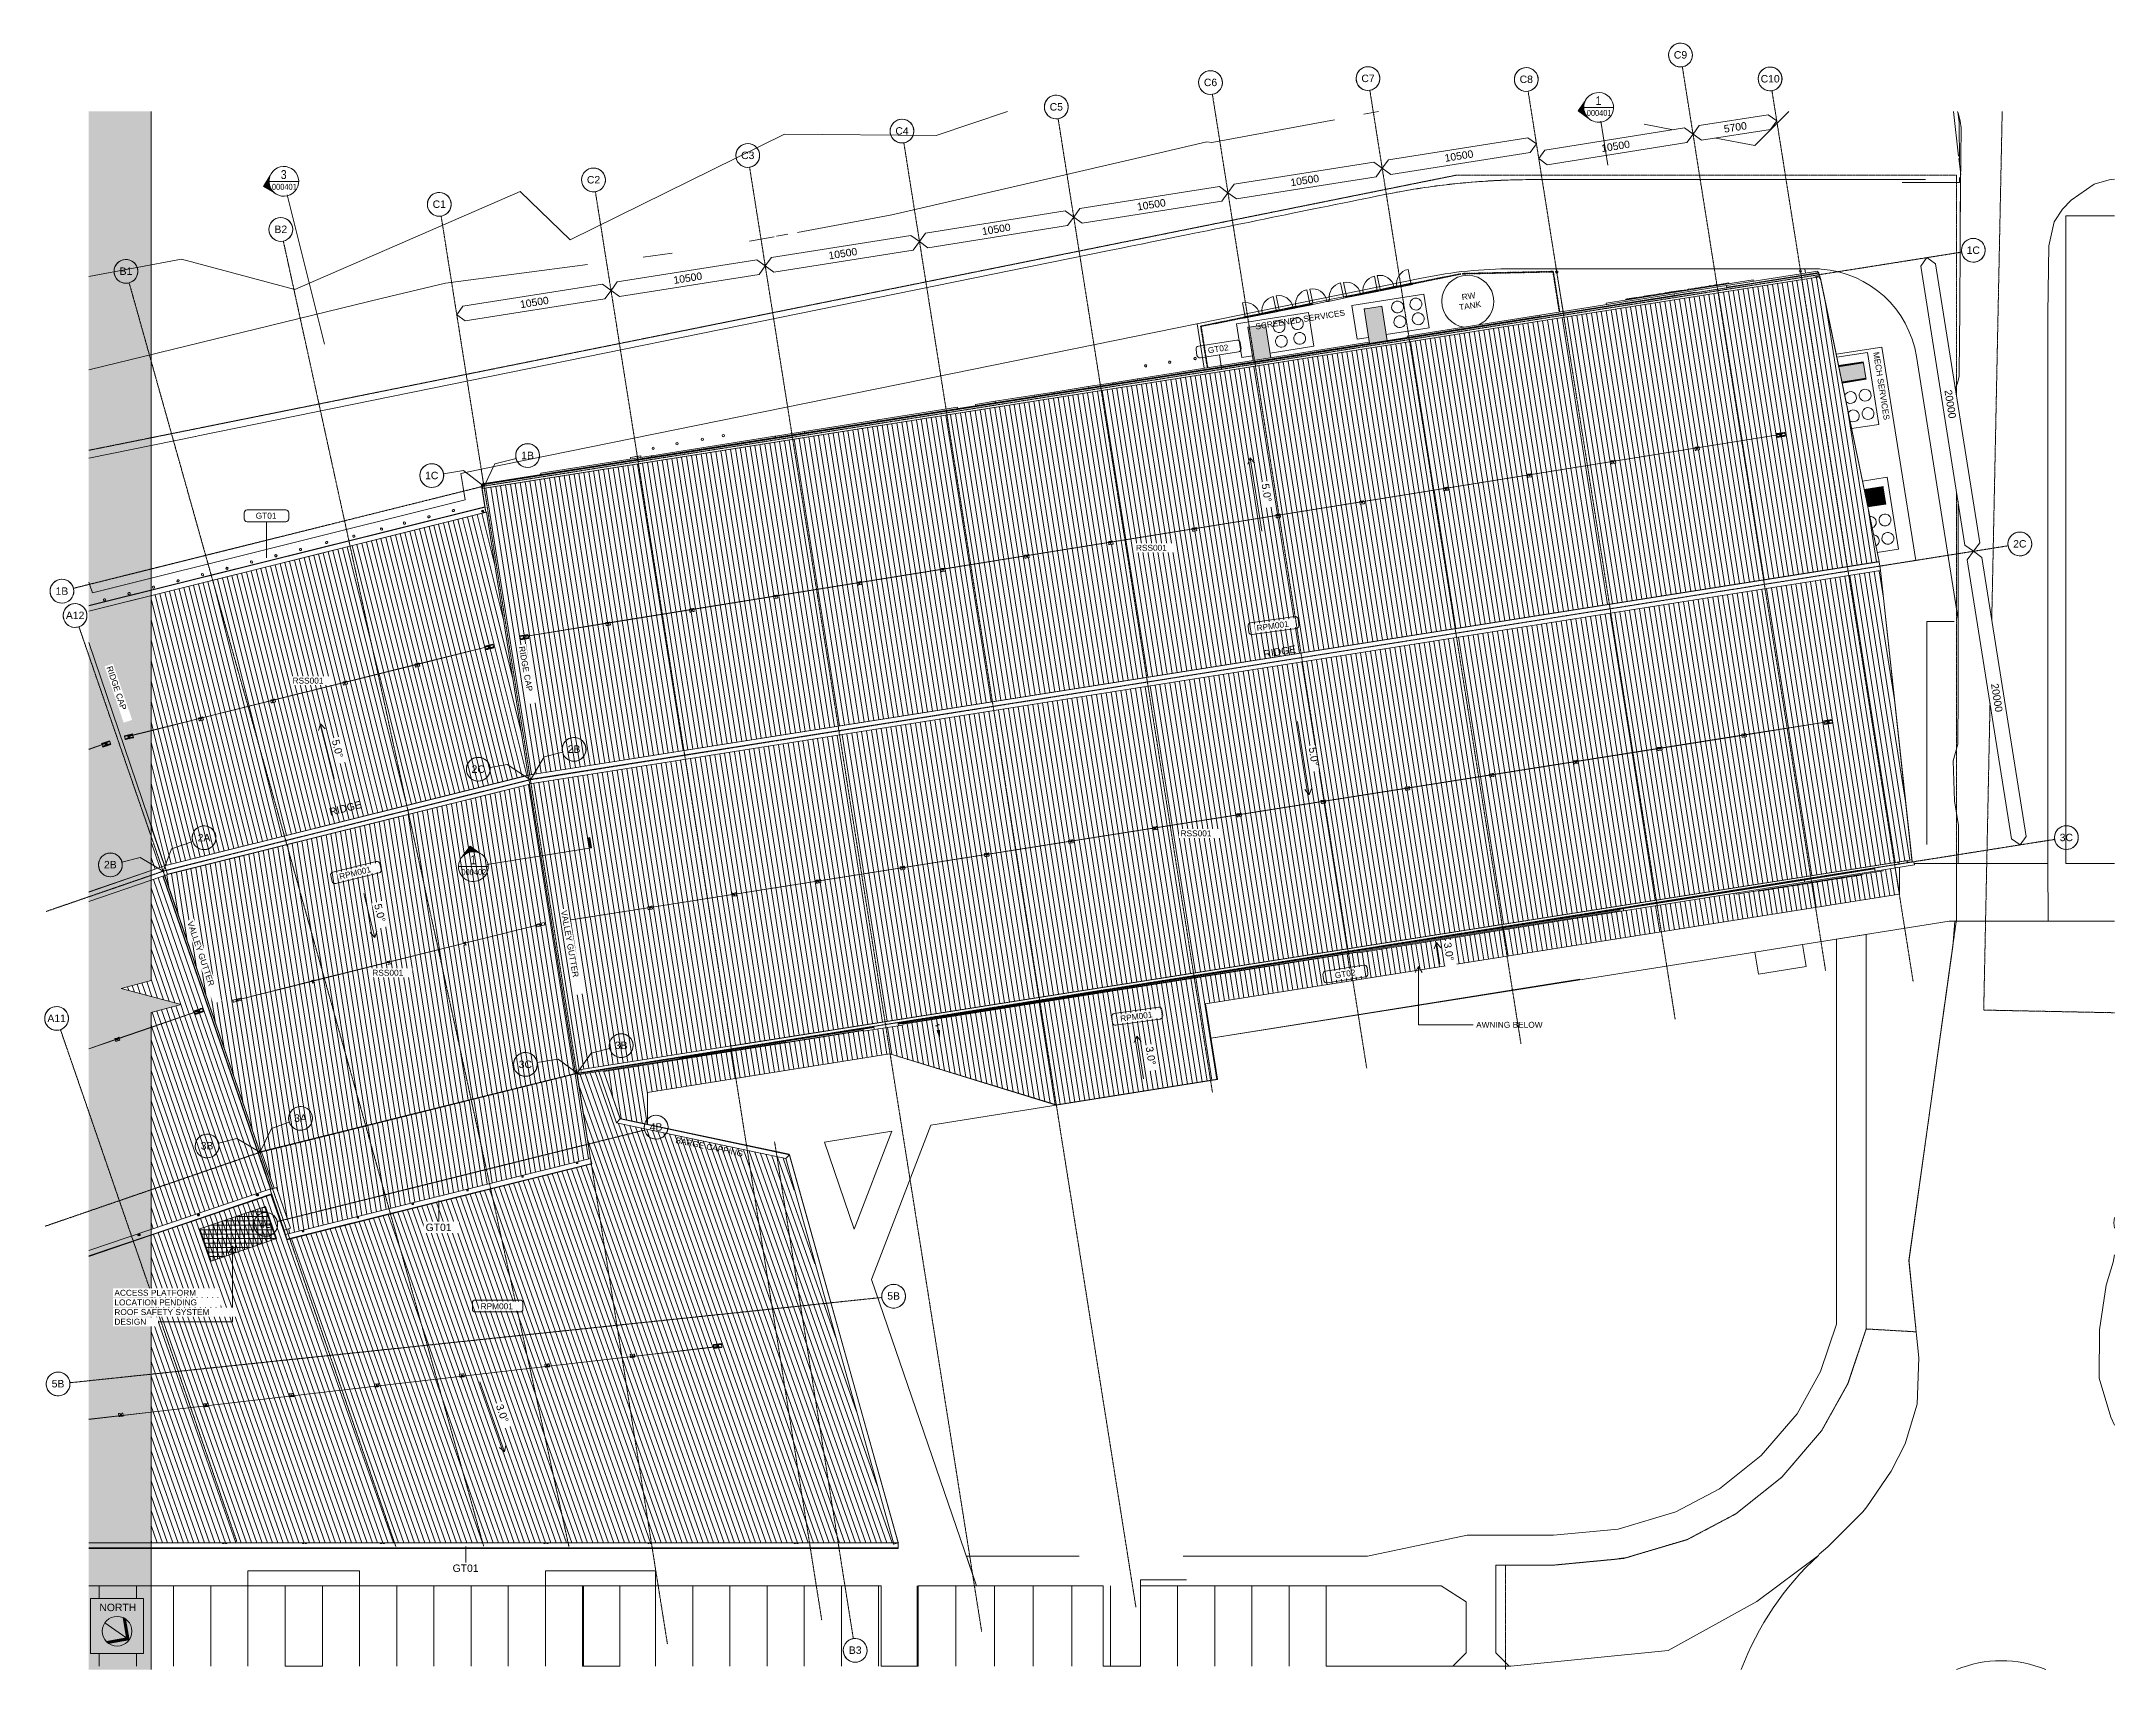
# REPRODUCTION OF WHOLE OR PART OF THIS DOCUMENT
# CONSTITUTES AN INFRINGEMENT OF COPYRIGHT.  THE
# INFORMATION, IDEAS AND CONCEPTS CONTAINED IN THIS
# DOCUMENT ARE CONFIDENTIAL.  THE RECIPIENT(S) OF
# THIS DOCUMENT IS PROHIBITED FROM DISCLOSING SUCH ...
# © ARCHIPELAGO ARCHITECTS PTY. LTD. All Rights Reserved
# Model space of a CAD drawing. Header units: millimetres. Extents: x -2355745 to -2216356, y 3958910 to 4068440.
import ezdxf

# ---------------------------------------------------------------- set-up
doc = ezdxf.new("R2010")
doc.units = ezdxf.units.MM
doc.linetypes.add('AEC_Double Dash', pattern=[39, 15, -4, 6, -4, 6, -4])
doc.linetypes.add('Grid Line', pattern=[21, 12, -3, 3, -3])
for name, color, linetype, lineweight in [('A-ANNO-NOTE', 131, 'Continuous', 5), ('A-CLNG', 13, 'Continuous', 5), ('A-CLNG-PATT', 13, 'Continuous', 5), ('A-DETL', 90, 'Continuous', 18), ('A-DETL-GENF', 92, 'Continuous', 5), ('A-DETL-THIN', 151, 'Continuous', 5), ('A-DOOR', 31, 'Continuous', 5), ('A-FLOR', 192, 'Continuous', 5), ('A-GENM', 13, 'Continuous', 5), ('A-GENM-IDEN', 13, 'Continuous', 5), ('A-GLAZ-CWMG', 51, 'Continuous', 5), ('A-ROOF', 132, 'Continuous', 5), ('A-ROOF-IDEN', 132, 'Continuous', 5), ('A-ROOF-OTLN', 132, 'Continuous', 5), ('A-ROOF-PATT', 132, 'Continuous', 5), ('A-WALL', 113, 'Continuous', 5), ('C-PROP-LINE', 91, 'AEC_Double Dash', 13), ('C-TOPO', 7, 'Continuous', 5), ('F-FIRE', 13, 'Continuous', 5), ('G-ANNO-DIMS', 111, 'Continuous', 5), ('G-ANNO-SYMB', 111, 'Continuous', 5), ('G-ANNO-TEXT', 231, 'Continuous', 5), ('P-EQPM', 6, 'Continuous', 5), ('P-SANR-FIXT', 6, 'Continuous', 5), ('Q-SPCQ', 91, 'Continuous', 5), ('Q-SPCQ-IDEN', 132, 'Continuous', 5), ('S-BEAM', 12, 'Continuous', 5), ('S-GRID', 1, 'Continuous', 5), ('S-GRID-IDEN', 1, 'Continuous', 5)]:
    doc.layers.add(name, color=color, linetype=linetype, lineweight=lineweight)
doc.styles.add('Arial', font='arial.ttf', dxfattribs={"height": 500})
doc.styles.add('Arial Narrow', font='ARIALN.TTF', dxfattribs={"height": 600})
doc.styles.add('Arial Narrow_1', font='ARIALN.TTF', dxfattribs={"height": 400})
doc.styles.add('Arial_1', font='arial.ttf', dxfattribs={"height": 400})

msp = doc.modelspace()

# ---------------------------------------------------------------- texts
at = {"layer": 'A-ANNO-NOTE', "char_height": 500, "attachment_point": 1, "style": 'Arial'}
for s, insert, width, rotation in [('5700', (-2242660, 4062793), 1859.91, 9.00033), ('10500', (-2261434, 4060832), 2324.89, 9.00033), ('10500', (-2250907, 4061487), 2324.89, 9.00033), ('10500', (-2271804, 4059189), 2324.89, 9.00033), ('10500', (-2282119, 4057555), 2324.89, 9.00033), ('10500', (-2292546, 4055904), 2324.89, 9.00033), ('10500', (-2302860, 4054270), 2324.89, 9.00033), ('10500', (-2313287, 4052619), 2324.89, 9.00033), ('10500', (-2323602, 4050985), 2324.89, 9.00033), ('20000', (-2227300, 4045042), 2324.89, 279.00033), ('20000', (-2224171, 4025289), 2324.89, 279.00033)]:
    msp.add_mtext(s, dxfattribs=dict(at, insert=insert, width=width, rotation=rotation))
at = {"layer": 'G-ANNO-SYMB', "attachment_point": 1}
for s, insert, char_height, width, style in [('1', (-2251242, 4064758), 600, 464.98, 'Arial Narrow'), ('000401', (-2251843, 4063831), 400, 1924.05, 'Arial Narrow_1'), ('3', (-2339647, 4059785), 600, 464.98, 'Arial Narrow'), ('000401', (-2340248, 4058858), 400, 1924.05, 'Arial Narrow_1'), ('1', (-2326907, 4013684), 600, 464.98, 'Arial Narrow'), ('000402', (-2327508, 4012757), 400, 1924.05, 'Arial Narrow_1')]:
    msp.add_mtext(s, dxfattribs=dict(at, insert=insert, char_height=char_height, width=width, style=style))
at = {"layer": 'G-ANNO-TEXT', "color": 7, "attachment_point": 1}
for s, insert, char_height, width, rotation, style in [('TANK', (-2260455, 4050745), 400, 1843.88, 9.00033, 'Arial_1'), ('RW ', (-2260282, 4051429), 400, 1362.87, 9.00033, 'Arial_1'), ('SCREENED SERVICES ', (-2274150, 4049450), 400, 7744.3, 9.00033, 'Arial_1'), ('MECH SERVICES ', (-2232191, 4047581), 400, 5916.45, 279.00033, 'Arial_1'), ('RIDGE', (-2273619, 4027464), 500, 2677.64, 9.30651, 'Arial'), ('RIDGE', (-2336444, 4016834), 500, 2677.64, 13.99334, 'Arial'), ('BARGE CAPPING', (-2313058, 3994736), 400, 5724.05, 348.28013, 'Arial_1')]:
    msp.add_mtext(s, dxfattribs=dict(at, insert=insert, char_height=char_height, width=width, rotation=rotation, style=style))
for s, insert, char_height, width, style in [('AWNING BELOW', (-2259282, 4002485), 400, 5563.71, 'Arial_1'), ('NORTH', (-2351850, 3963342), 500, 3014.34, 'Arial')]:
    msp.add_mtext(s, dxfattribs=dict(at, insert=insert, char_height=char_height, width=width, style=style))
at = {"layer": 'S-GRID-IDEN', "char_height": 500, "attachment_point": 1, "style": 'Arial'}
for s, insert, width in [('C9', (-2245985, 4067787), 1074.26), ('C7', (-2266996, 4066205), 1074.26), ('C8', (-2256356, 4066144), 1074.26), ('C10', (-2240151, 4066180), 1539.24), ('C6', (-2277584, 4065934), 1074.26), ('C5', (-2287955, 4064291), 1074.26), ('C4', (-2298329, 4062670), 1074.26), ('C3', (-2308700, 4061027), 1074.26), ('C2', (-2319070, 4059385), 1074.26), ('C1', (-2329441, 4057742), 1074.26), ('B2', (-2340077, 4056053), 1026.16), ('1C', (-2226300, 4054646), 1074.26), ('B1', (-2350488, 4053234), 1026.16), ('1C', (-2329952, 4039491), 1074.26), ('1B', (-2323487, 4040838), 1026.16), ('2C', (-2223172, 4034892), 1074.26), ('1B', (-2354797, 4031713), 1026.16), ('A12', (-2354102, 4030082), 1491.14), ('2B', (-2320361, 4021082), 1026.16), ('2C', (-2326823, 4019736), 1074.26), ('2A', (-2345240, 4015127), 1026.16), ('3C', (-2220043, 4015139), 1074.26), ('2B', (-2351542, 4013312), 1026.16), ('A11', (-2355344, 4002975), 1491.14), ('3B', (-2317196, 4001153), 1026.16), ('3C', (-2323654, 3999878), 1074.26), ('3A', (-2338755, 3996259), 1026.16), ('4B', (-2314847, 3995665), 1026.16), ('3B', (-2345038, 3994400), 1026.16), ('4B', (-2341097, 3989123), 1026.16), ('5B', (-2298875, 3984295), 1026.16), ('5B', (-2355056, 3978390), 1026.16), ('B3', (-2301456, 3960463), 1026.16)]:
    msp.add_mtext(s, dxfattribs=dict(at, insert=insert, width=width))

# ---------------------------------------------------------------- blocks, each defined once
blk = doc.blocks.new('Generic Models 1 - Generic Models 1-392193-ROOF - Part B')
at = {"layer": 'A-GENM'}
for p, q in [((-2219637, 4056708), (-2219637, 4013144)), ((-2216356, 4056708), (-2219637, 4056708)), ((-2219637, 4013144), (-2216356, 4013144))]:
    blk.add_line(p, q, dxfattribs=at)
blk = doc.blocks.new('Structural Framing 15 - Structural Framing 1-952687-ROOF - Part B')
at = {"layer": 'S-BEAM'}
for p, q in [((-2334026, 3995460), (-2334033, 3995484)), ((-2333853, 3995503), (-2333860, 3995527))]:
    blk.add_line(p, q, dxfattribs=at)
blk = doc.blocks.new('Hydrant_double6 - Hydrant_double-1019398-ROOF - Part B')
at = {"layer": 'F-FIRE'}
for p, q in [((-2397509, 3973380), (-2398171, 3973152)), ((-2398171, 3973152), (-2398135, 3973047)), ((-2397473, 3973275), (-2397509, 3973380))]:
    blk.add_line(p, q, dxfattribs=at)
blk.add_arc((-2397820, 3973209), 60, 99.28632, 118.71449, dxfattribs=at)
blk = doc.blocks.new('Rectangular Mullion - 50 x 50mm-1158589-ROOF - Part B')
at = {"layer": 'A-GLAZ-CWMG'}
for p, q in [((-25, -25), (-25, 25)), ((-25, 25), (25, 25)), ((25, 25), (25, -25)), ((25, -25), (-25, -25))]:
    blk.add_line(p, q, dxfattribs=at)
blk = doc.blocks.new('Rectangular Mullion - 50 x 50mm-V1-ROOF - Part B')
at = {"layer": 'A-GLAZ-CWMG'}
for p, q in [((-25, -25), (-25, 25)), ((-25, 25), (25, 25)), ((25, 25), (25, -25)), ((25, -25), (-25, -25))]:
    blk.add_line(p, q, dxfattribs=at)
blk = doc.blocks.new('Rectangular Mullion - 50 x 50mm-V2-ROOF - Part B')
at = {"layer": 'A-GLAZ-CWMG'}
for p, q in [((-25, -25), (-25, 25)), ((-25, 25), (25, 25)), ((25, 25), (25, -25)), ((25, -25), (-25, -25))]:
    blk.add_line(p, q, dxfattribs=at)
blk = doc.blocks.new('Rectangular Mullion - 50 x 50mm-V3-ROOF - Part B')
at = {"layer": 'A-GLAZ-CWMG'}
for p, q in [((-25, -25), (-25, 25)), ((-25, 25), (22, 25)), ((22, -25), (-25, -25))]:
    blk.add_line(p, q, dxfattribs=at)
blk = doc.blocks.new('Mechanical - Condensers - Mechanical - Condensers-1249279-ROOF - Part B')
at = {"layer": 'A-GENM'}
for points in [[(-2274167, 4046993), (-2273180, 4047149), (-2273534, 4049383), (-2274521, 4049226), (-2274197, 4047177)], [(-2273180, 4047149), (-2273081, 4047165), (-2273435, 4049398), (-2273534, 4049383), (-2273212, 4047350)], [(-2266449, 4048121), (-2266350, 4048137), (-2266718, 4050462), (-2266817, 4050447), (-2266459, 4048186)], [(-2266350, 4048137), (-2265363, 4048294), (-2265731, 4050619), (-2266718, 4050462), (-2266358, 4048186)], [(-2265363, 4048294), (-2265264, 4048309), (-2265632, 4050634), (-2265731, 4050619), (-2265370, 4048342)], [(-2274266, 4046977), (-2274167, 4046993), (-2274521, 4049226), (-2274620, 4049211), (-2274298, 4047177)], [(-2234893, 4046533), (-2233233, 4046796), (-2233249, 4046895), (-2234913, 4046630), (-2234896, 4046546)], [(-2234691, 4045553), (-2233077, 4045809), (-2233233, 4046796), (-2234893, 4046533), (-2234724, 4045712)], [(-2234671, 4045455), (-2233062, 4045712), (-2233077, 4045809), (-2234691, 4045553), (-2234671, 4045457)], [(-2233172, 4038200), (-2231904, 4038401), (-2231919, 4038500), (-2233192, 4038297), (-2233175, 4038216)], [(-2232969, 4037220), (-2231747, 4037413), (-2231904, 4038401), (-2233172, 4038200), (-2233032, 4037523)], [(-2232949, 4037122), (-2231731, 4037315), (-2231747, 4037413), (-2232969, 4037220), (-2232949, 4037123)], [(-2328533, 3996829), (-2328436, 3996853), (-2328442, 3996877), (-2328539, 3996853)], [(-2328436, 3996853), (-2327466, 3997095), (-2327471, 3997119), (-2328442, 3996877)], [(-2327466, 3997095), (-2327369, 3997119), (-2327374, 3997143), (-2327471, 3997119)]]:
    blk.add_hatch(color=256, dxfattribs=at).paths.add_polyline_path(points)
for p, q in [((-2262808, 4051444), (-2267648, 4050677)), ((-2267648, 4050677), (-2267288, 4048405)), ((-2262448, 4049172), (-2262808, 4051444)), ((-2270562, 4050216), (-2275401, 4049449)), ((-2275401, 4049449), (-2275041, 4047177)), ((-2274521, 4049226), (-2273534, 4049383)), ((-2273435, 4049398), (-2273534, 4049383)), ((-2273081, 4047165), (-2273435, 4049398)), ((-2270202, 4047944), (-2270562, 4050216)), ((-2266718, 4050462), (-2266817, 4050447)), ((-2266817, 4050447), (-2266449, 4048121)), ((-2266718, 4050462), (-2265731, 4050619)), ((-2265632, 4050634), (-2265731, 4050619)), ((-2265264, 4048309), (-2265632, 4050634)), ((-2274521, 4049226), (-2274620, 4049211)), ((-2274620, 4049211), (-2274266, 4046977)), ((-2273131, 4047480), (-2270202, 4047944)), ((-2267288, 4048405), (-2266513, 4048528)), ((-2265328, 4048716), (-2262448, 4049172)), ((-2275041, 4047177), (-2274316, 4047292)), ((-2232977, 4047519), (-2235030, 4047194)), ((-2233249, 4046895), (-2234914, 4046631)), ((-2233233, 4046796), (-2233249, 4046895)), ((-2233233, 4046796), (-2233077, 4045809)), ((-2232210, 4042680), (-2232977, 4047519)), ((-2234671, 4045455), (-2233061, 4045710)), ((-2233061, 4045710), (-2233077, 4045809)), ((-2234037, 4042390), (-2232210, 4042680)), ((-2231647, 4039124), (-2233308, 4038861)), ((-2231919, 4038500), (-2233192, 4038298)), ((-2231904, 4038401), (-2231919, 4038500)), ((-2231904, 4038401), (-2231747, 4037413)), ((-2230881, 4034284), (-2231647, 4039124)), ((-2232949, 4037122), (-2231731, 4037315)), ((-2231731, 4037315), (-2231747, 4037413)), ((-2232315, 4034057), (-2230881, 4034284)), ((-2328539, 3996853), (-2328533, 3996829)), ((-2327369, 3997119), (-2327374, 3997143))]:
    blk.add_line(p, q, dxfattribs=at)
for centre, start, end in [((-2264564, 4050574), 170.00033, 350.00033), ((-2264564, 4050574), 350.00033, 170.00033), ((-2263330, 4050769), 170.00033, 350.00033), ((-2263330, 4050769), 350.00033, 170.00033), ((-2272533, 4049258), 170.00033, 350.00033), ((-2272533, 4049258), 350.00033, 170.00033), ((-2271299, 4049454), 170.00033, 350.00033), ((-2271299, 4049454), 350.00033, 170.00033), ((-2264408, 4049586), 170.00033, 350.00033), ((-2264408, 4049586), 350.00033, 170.00033), ((-2263173, 4049782), 170.00033, 350.00033), ((-2263173, 4049782), 350.00033, 170.00033), ((-2272377, 4048271), 170.00033, 350.00033), ((-2272377, 4048271), 350.00033, 170.00033), ((-2271142, 4048466), 170.00033, 350.00033), ((-2271142, 4048466), 350.00033, 170.00033), ((-2234109, 4044486), 80.00033, 164.22151), ((-2234109, 4044486), 219.44799, 260.00033), ((-2234109, 4044486), 260.00033, 80.00033), ((-2233122, 4044642), 80.00033, 260.00033), ((-2232926, 4043408), 80.00033, 260.00033), ((-2233122, 4044642), 260.00033, 80.00033), ((-2232926, 4043408), 260.00033, 80.00033), ((-2233914, 4043251), 80.00033, 149.31837), ((-2233914, 4043251), 233.86405, 260.00033), ((-2233914, 4043251), 260.00033, 80.00033), ((-2232779, 4036090), 80.00033, 95.48208), ((-2232779, 4036090), 287.85371, 80.00033), ((-2231792, 4036247), 80.00033, 260.00033), ((-2231596, 4035012), 80.00033, 260.00033), ((-2231792, 4036247), 260.00033, 80.00033), ((-2231596, 4035012), 260.00033, 80.00033), ((-2232584, 4034856), 80.00033, 86.95306), ((-2232584, 4034856), 296.39319, 80.00033)]:
    blk.add_arc(centre, 400, start, end, dxfattribs=at)
blk = doc.blocks.new('Downpipe - Straight - 01 - 150D-1307454-ROOF - Part B')
at = {"layer": 'P-SANR-FIXT'}
blk.add_hatch(color=11, dxfattribs=at).paths.add_polyline_path([(-40, 25), (-20, 28), (0, 37), (17, 52), (25, 63), (33, 81), (35, 100), (33, 119), (25, 138), (13, 153), (-2, 165), (-20, 172), (-40, 175), (-59, 172), (-77, 165), (-93, 153), (-107, 132), (-112, 119), (-115, 100), (-112, 81), (-105, 63), (-93, 47), (-76, 35), (-59, 28)])
for start, end in [(0, 180), (360, 180), (180, 0), (180, 360)]:
    blk.add_arc((-40, 100), 75, start, end, dxfattribs=at)
blk = doc.blocks.new('Downpipe - L Spreader - Default-1877085-ROOF - Part B')
at = {"layer": 'P-SANR-FIXT'}
blk.add_hatch(color=11, dxfattribs=at).paths.add_polyline_path([(-40, 2175), (-59, 2172), (-77, 2165), (-93, 2153), (-105, 2137), (-109, 2128), (29, 2128), (25, 2137), (13, 2153), (-2, 2165), (-20, 2172)])
blk.add_arc((-40, 2100), 75, 22.25592, 157.74408, dxfattribs=at)
blk = doc.blocks.new('Downpipe - L Spreader - Default-1309613-ROOF - Part B')
at = {"layer": 'P-SANR-FIXT'}
blk.add_hatch(color=11, dxfattribs=at).paths.add_polyline_path([(-40, 2175), (-59, 2172), (-77, 2165), (-93, 2153), (-105, 2137), (-109, 2128), (29, 2128), (25, 2137), (13, 2153), (-2, 2165), (-20, 2172)])
blk.add_arc((-40, 2100), 75, 22.25592, 157.74408, dxfattribs=at)
blk = doc.blocks.new('Downpipe - L Spreader - Default-1309614-ROOF - Part B')
at = {"layer": 'P-SANR-FIXT'}
blk.add_hatch(color=11, dxfattribs=at).paths.add_polyline_path([(-40, 2175), (-60, 2172), (-77, 2165), (-93, 2153), (-105, 2137), (-109, 2128), (29, 2128), (25, 2137), (13, 2153), (-2, 2165), (-20, 2172)])
blk.add_arc((-40, 2100), 75, 22.25592, 157.74408, dxfattribs=at)
blk = doc.blocks.new('Downpipe - L Spreader - Default-1309615-ROOF - Part B')
at = {"layer": 'P-SANR-FIXT'}
blk.add_hatch(color=11, dxfattribs=at).paths.add_polyline_path([(-40, 2175), (-59, 2172), (-77, 2165), (-93, 2153), (-105, 2137), (-109, 2128), (29, 2128), (25, 2137), (13, 2153), (-2, 2165), (-20, 2172)])
blk.add_arc((-40, 2100), 75, 22.25592, 157.74408, dxfattribs=at)
blk = doc.blocks.new('Downpipe - L Spreader - Default-1309616-ROOF - Part B')
at = {"layer": 'P-SANR-FIXT'}
blk.add_hatch(color=11, dxfattribs=at).paths.add_polyline_path([(-40, 2175), (-59, 2172), (-77, 2165), (-93, 2153), (-105, 2137), (-109, 2128), (29, 2128), (25, 2137), (13, 2153), (-2, 2165), (-20, 2172)])
blk.add_arc((-40, 2100), 75, 22.25592, 157.74408, dxfattribs=at)
blk = doc.blocks.new('Downpipe - L Spreader - Default-1555987-ROOF - Part B')
at = {"layer": 'P-SANR-FIXT'}
blk.add_hatch(color=11, dxfattribs=at).paths.add_polyline_path([(-40, 2175), (-59, 2172), (-77, 2165), (-93, 2153), (-105, 2137), (-109, 2128), (29, 2128), (25, 2137), (13, 2153), (-2, 2165), (-20, 2172)])
blk.add_arc((-40, 2100), 75, 22.25592, 157.74408, dxfattribs=at)
blk = doc.blocks.new('Downpipe - Tee Spreader - Downpipe - Tee Spreader-1473809-ROOF - Part B')
at = {"layer": 'P-SANR-FIXT'}
for start, end in [(360, 180), (180, 360)]:
    blk.add_arc((-40, 70), 50, start, end, dxfattribs=at)
blk = doc.blocks.new('Downpipe - Tee Spreader - Downpipe - Tee Spreader-V4-ROOF - Part B')
at = {"layer": 'P-SANR-FIXT'}
for start, end in [(360, 180), (180, 360)]:
    blk.add_arc((-40, 70), 50, start, end, dxfattribs=at)
blk = doc.blocks.new('Downpipe - L Spreader - Default-1309623-ROOF - Part B')
at = {"layer": 'P-SANR-FIXT'}
blk.add_hatch(color=11, dxfattribs=at).paths.add_polyline_path([(-20, 2172), (-40, 2175), (-59, 2172), (-77, 2165), (-93, 2153), (-105, 2137), (-112, 2119), (-115, 2100), (-112, 2081), (-105, 2062), (-93, 2047), (-77, 2035), (-59, 2028), (-40, 2025), (-20, 2028), (-2, 2035), (13, 2047), (25, 2062), (33, 2081), (35, 2100), (33, 2119), (25, 2137), (13, 2153), (-2, 2165), (-11, 2169)])
for start, end in [(0, 180), (180, 0)]:
    blk.add_arc((-40, 2100), 75, start, end, dxfattribs=at)
blk = doc.blocks.new('Downpipe - L Spreader - Default-V5-ROOF - Part B')
at = {"layer": 'P-SANR-FIXT'}
for start, end in [(0, 180), (180, 260.69755), (279.30245, 0)]:
    blk.add_arc((-40, 2100), 75, start, end, dxfattribs=at)
blk = doc.blocks.new('Downpipe - L Spreader - Default-V6-ROOF - Part B')
at = {"layer": 'P-SANR-FIXT'}
blk.add_arc((-40, 2100), 75, 22.25592, 157.74408, dxfattribs=at)
blk = doc.blocks.new('Downpipe - L Spreader - Default-V7-ROOF - Part B')
at = {"layer": 'P-SANR-FIXT'}
blk.add_arc((-40, 2100), 75, 22.25592, 157.74408, dxfattribs=at)
blk = doc.blocks.new('Downpipe - L Spreader - Default-V8-ROOF - Part B')
at = {"layer": 'P-SANR-FIXT'}
blk.add_arc((-40, 2100), 75, 22.25592, 157.74408, dxfattribs=at)
blk = doc.blocks.new('Downpipe - L Spreader - Default-V9-ROOF - Part B')
at = {"layer": 'P-SANR-FIXT'}
blk.add_arc((-40, 2100), 75, 75, 157.74408, dxfattribs=at)
blk = doc.blocks.new('Downpipe - L Spreader - Default-V10-ROOF - Part B')
at = {"layer": 'P-SANR-FIXT'}
blk.add_arc((-40, 2100), 75, 22.25592, 157.74408, dxfattribs=at)
blk = doc.blocks.new('Downpipe - L Spreader - Default-V11-ROOF - Part B')
at = {"layer": 'P-SANR-FIXT'}
blk.add_arc((-40, 2100), 75, 22.25592, 157.74408, dxfattribs=at)
blk = doc.blocks.new('Bollard_Typical - 150mm Diameter - BOL002 _removable_-1561748-ROOF - Part B')
at = {"layer": 'Q-SPCQ'}
for start, end in [(360, 180), (180, 0)]:
    blk.add_arc((1.2, -75), 75, start, end, dxfattribs=at)
blk = doc.blocks.new('Structural Framing 25 - Structural Framing 1-1640794-ROOF - Part B')
at = {"layer": 'S-BEAM'}
for p, q in [((-2326938, 3997226), (-2326943, 3997251)), ((-2326765, 3997269), (-2326771, 3997294))]:
    blk.add_line(p, q, dxfattribs=at)
blk = doc.blocks.new('Static Line_Sayfa_Metal Deck_Pan Mount - Up to 15 _ pitch - Max 2 Users-1845519-ROOF - Part B')
at = {"layer": 'Q-SPCQ'}
for p, q in [((-2351176, 4021399), (-2351698, 4021219)), ((-2351176, 4021399), (-2351162, 4021358)), ((-2351453, 4021206), (-2352563, 4020824)), ((-2352563, 4020816), (-2351450, 4021199)), ((-2351684, 4021179), (-2351698, 4021219)), ((-2351162, 4021358), (-2351684, 4021179)), ((-2351680, 4021166), (-2351684, 4021179)), ((-2351158, 4021345), (-2351680, 4021166)), ((-2351668, 4021131), (-2351680, 4021166)), ((-2351633, 4021029), (-2351666, 4021125)), ((-2351111, 4021209), (-2351633, 4021029)), ((-2351626, 4021008), (-2351633, 4021029)), ((-2351104, 4021188), (-2351626, 4021008)), ((-2351612, 4020968), (-2351626, 4021008)), ((-2351090, 4021147), (-2351612, 4020967)), ((-2351090, 4021147), (-2351612, 4020968)), ((-2351612, 4020967), (-2351489, 4021010)), ((-2351612, 4020967), (-2351612, 4020968)), ((-2351612, 4020967), (-2351611, 4020967)), ((-2351489, 4021010), (-2351611, 4020967)), ((-2351489, 4021010), (-2351489, 4021010)), ((-2351468, 4021199), (-2351467, 4021195)), ((-2351466, 4021193), (-2351465, 4021190)), ((-2351465, 4021190), (-2351464, 4021187)), ((-2351464, 4021187), (-2351457, 4021167)), ((-2351457, 4021167), (-2351449, 4021143)), ((-2351450, 4021199), (-2351450, 4021201)), ((-2351450, 4021199), (-2351450, 4021200)), ((-2351450, 4021199), (-2351450, 4021199)), ((-2351449, 4021143), (-2351449, 4021143)), ((-2351445, 4021209), (-2351354, 4021236)), ((-2351352, 4021231), (-2351443, 4021204)), ((-2351443, 4021140), (-2351386, 4021160)), ((-2351437, 4021175), (-2351436, 4021174)), ((-2351412, 4021182), (-2351412, 4021183)), ((-2351386, 4021160), (-2351329, 4021179)), ((-2351380, 4021194), (-2351379, 4021193)), ((-2351364, 4021053), (-2351351, 4021057)), ((-2351350, 4021057), (-2351364, 4021052)), ((-2351364, 4021053), (-2351364, 4021052)), ((-2351355, 4021202), (-2351355, 4021203)), ((-2351351, 4021057), (-2351337, 4021062)), ((-2351337, 4021062), (-2351350, 4021057)), ((-2351342, 4021233), (-2351344, 4021238)), ((-2351344, 4021238), (-2351344, 4021237)), ((-2351342, 4021233), (-2351344, 4021237)), ((-2351342, 4021233), (-2351342, 4021233)), ((-2351341, 4021230), (-2351342, 4021233)), ((-2351334, 4021209), (-2351341, 4021230)), ((-2351326, 4021185), (-2351334, 4021209)), ((-2351326, 4021185), (-2351326, 4021185)), ((-2351213, 4021105), (-2351090, 4021147)), ((-2351212, 4021105), (-2351213, 4021105)), ((-2351090, 4021147), (-2351212, 4021105)), ((-2351162, 4021358), (-2351158, 4021345)), ((-2351158, 4021345), (-2351111, 4021209)), ((-2351111, 4021209), (-2351104, 4021188)), ((-2351104, 4021188), (-2351090, 4021147)), ((-2351090, 4021147), (-2351090, 4021147)), ((-2351090, 4021147), (-2351090, 4021147))]:
    blk.add_line(p, q, dxfattribs=at)
at = {"layer": 'Q-SPCQ', "flags": 128}
for points in [[(-2351412, 4021183), (-2351412, 4021184), (-2351412, 4021184), (-2351413, 4021185), (-2351413, 4021185), (-2351413, 4021186), (-2351413, 4021186), (-2351414, 4021186), (-2351414, 4021187), (-2351414, 4021187), (-2351415, 4021188), (-2351415, 4021188), (-2351415, 4021188), (-2351416, 4021189), (-2351416, 4021189), (-2351416, 4021189), (-2351417, 4021190), (-2351417, 4021190), (-2351418, 4021190), (-2351418, 4021191), (-2351419, 4021191), (-2351419, 4021191), (-2351420, 4021191), (-2351420, 4021191), (-2351421, 4021191), (-2351421, 4021192), (-2351422, 4021192), (-2351422, 4021192), (-2351423, 4021192), (-2351423, 4021192), (-2351424, 4021192), (-2351424, 4021192), (-2351425, 4021192), (-2351425, 4021192), (-2351426, 4021192), (-2351426, 4021192), (-2351427, 4021192), (-2351427, 4021192), (-2351428, 4021191), (-2351428, 4021191), (-2351429, 4021191), (-2351429, 4021191), (-2351430, 4021191), (-2351430, 4021190), (-2351431, 4021190), (-2351431, 4021190), (-2351432, 4021190), (-2351432, 4021189), (-2351432, 4021189), (-2351433, 4021189), (-2351433, 4021188), (-2351434, 4021188), (-2351434, 4021188), (-2351434, 4021187), (-2351435, 4021187), (-2351435, 4021186), (-2351435, 4021186), (-2351435, 4021186), (-2351436, 4021185), (-2351436, 4021185), (-2351436, 4021184), (-2351436, 4021184), (-2351437, 4021183), (-2351437, 4021183), (-2351437, 4021182), (-2351437, 4021182), (-2351437, 4021181), (-2351437, 4021181), (-2351437, 4021180), (-2351437, 4021180), (-2351437, 4021179), (-2351437, 4021179), (-2351437, 4021178), (-2351437, 4021178), (-2351437, 4021177), (-2351437, 4021177), (-2351437, 4021176), (-2351437, 4021176), (-2351437, 4021175), (-2351437, 4021175)], [(-2351355, 4021203), (-2351355, 4021203), (-2351356, 4021204), (-2351356, 4021204), (-2351356, 4021205), (-2351356, 4021205), (-2351357, 4021206), (-2351357, 4021206), (-2351357, 4021206), (-2351357, 4021207), (-2351358, 4021207), (-2351358, 4021208), (-2351359, 4021208), (-2351359, 4021208), (-2351359, 4021209), (-2351360, 4021209), (-2351360, 4021209), (-2351361, 4021210), (-2351361, 4021210), (-2351361, 4021210), (-2351362, 4021210), (-2351362, 4021210), (-2351363, 4021211), (-2351363, 4021211), (-2351364, 4021211), (-2351364, 4021211), (-2351365, 4021211), (-2351365, 4021211), (-2351366, 4021211), (-2351366, 4021211), (-2351367, 4021211), (-2351367, 4021211), (-2351368, 4021211), (-2351369, 4021211), (-2351369, 4021211), (-2351370, 4021211), (-2351370, 4021211), (-2351371, 4021211), (-2351371, 4021211), (-2351372, 4021211), (-2351372, 4021211), (-2351373, 4021210), (-2351373, 4021210), (-2351373, 4021210), (-2351374, 4021210), (-2351374, 4021210), (-2351375, 4021209), (-2351375, 4021209), (-2351376, 4021209), (-2351376, 4021208), (-2351376, 4021208), (-2351377, 4021208), (-2351377, 4021207), (-2351378, 4021207), (-2351378, 4021206), (-2351378, 4021206), (-2351378, 4021206), (-2351379, 4021205), (-2351379, 4021205), (-2351379, 4021204), (-2351379, 4021204), (-2351380, 4021203), (-2351380, 4021203), (-2351380, 4021202), (-2351380, 4021202), (-2351380, 4021201), (-2351380, 4021201), (-2351380, 4021200), (-2351380, 4021200), (-2351380, 4021199), (-2351380, 4021199), (-2351380, 4021198), (-2351380, 4021198), (-2351380, 4021197), (-2351380, 4021197), (-2351380, 4021196), (-2351380, 4021196), (-2351380, 4021195), (-2351380, 4021195), (-2351380, 4021194)]]:
    blk.add_lwpolyline(points, dxfattribs=at)
at = {"layer": 'Q-SPCQ'}
for centre, major_axis, ratio, start_param, end_param in [((-2351452, 4021205), (16.5, 5.7), 0.0871557, 1.1170107, 2.8885199), ((-2351450, 4021200), (16.5, 5.7), 0.0871557, 1.1170107, 2.8885199), ((-2351452, 4021205), (7.09, 2.44), 0.0871557, 1.8325957, 2.8797933), ((-2351450, 4021200), (7.09, 2.44), 0.0871557, 3.1415927, 6.2831853), ((-2351450, 4021200), (7.09, 2.44), 0.0871557, 2.8797933, 3.1415927), ((-2351450, 4021200), (7.09, 2.44), 0.0871557, 1.3089969, 2.6179939), ((-2351444, 4021145), (4.73, 1.63), 0.9961947, 3.1415927, 4.712389), ((-2351452, 4021205), (7.09, 2.44), 0.0871557, 0.2617994, 0.7853982), ((-2351452, 4021205), (7.09, 2.44), 0.0871557, 5.4977871, 6.0213859), ((-2351450, 4021200), (7.09, 2.44), 0.0871557, 0, 1.0471976), ((-2351424, 4021178), (12.3, 4.2), 0.9961947, 0, 3.1415927), ((-2351424, 4021178), (12.3, 4.2), 0.9961947, 3.1415927, 6.2831853), ((-2351367, 4021198), (12.3, 4.2), 0.9961947, 0, 3.1415927), ((-2351367, 4021198), (12.3, 4.2), 0.9961947, 3.1415927, 6.2831853), ((-2351361, 4021232), (16.5, 5.7), 0.0871557, 0, 1.1170107), ((-2351359, 4021227), (16.5, 5.7), 0.0871557, 0, 1.1170107), ((-2351331, 4021184), (4.73, 1.63), 0.9961947, 4.712389, 6.2831853)]:
    blk.add_ellipse(centre, major_axis=major_axis, ratio=ratio, start_param=start_param, end_param=end_param, dxfattribs=at)
blk = doc.blocks.new('Curtain_Wall_Batten_Door - Louvre Single Door-2271096-ROOF - Part B')
at = {"layer": 'A-DOOR'}
blk.add_line((477, -50), (477, -997), dxfattribs=at)
blk.add_arc((477, -42), 955, 180.48698, 270, dxfattribs=at)
blk = doc.blocks.new('Rectangular Mullion - 100 x 100mm-2271094-ROOF - Part B')
at = {"layer": 'A-GLAZ-CWMG'}
for p, q in [((-2270271, 4050846), (-2269335, 4051035)), ((-2270251, 4050748), (-2270271, 4050846)), ((-2269315, 4050937), (-2270251, 4050748)), ((-2269335, 4051035), (-2269315, 4050937))]:
    blk.add_line(p, q, dxfattribs=at)
blk = doc.blocks.new('Rectangular Mullion - 100 x 100mm-1677029-ROOF - Part B')
at = {"layer": 'A-GLAZ-CWMG'}
for p, q in [((-100, -50), (-100, 50)), ((-100, 50), (0, 50)), ((0, 50), (0, -50)), ((0, -50), (-100, -50))]:
    blk.add_line(p, q, dxfattribs=at)
blk = doc.blocks.new('Rectangular Mullion - 100 x 100mm-1677030-ROOF - Part B')
at = {"layer": 'A-GLAZ-CWMG'}
for p, q in [((0, 50), (-100, 50)), ((-100, 50), (-100, -50)), ((0, -50), (0, 50)), ((-100, -50), (0, -50))]:
    blk.add_line(p, q, dxfattribs=at)
blk = doc.blocks.new('Static Line_Sayfa_Metal Deck_Pan Mount - Up to 15 _ pitch - Max 2 Users-1845874-ROOF - Part B')
at = {"layer": 'Q-SPCQ'}
for p, q in [((-2344950, 4003416), (-2345472, 4003236)), ((-2344950, 4003416), (-2345472, 4003236)), ((-2345472, 4003236), (-2345349, 4003279)), ((-2345349, 4003278), (-2345472, 4003236)), ((-2344936, 4003375), (-2345458, 4003195)), ((-2344929, 4003354), (-2345451, 4003174)), ((-2345349, 4003279), (-2345349, 4003278)), ((-2345211, 4003326), (-2345224, 4003321)), ((-2345224, 4003322), (-2345211, 4003326)), ((-2345198, 4003331), (-2345211, 4003326)), ((-2345211, 4003326), (-2345198, 4003331)), ((-2345198, 4003331), (-2345198, 4003331)), ((-2344950, 4003416), (-2345073, 4003374)), ((-2345073, 4003374), (-2344950, 4003416)), ((-2345073, 4003374), (-2345073, 4003374)), ((-2344950, 4003416), (-2344950, 4003416)), ((-2344950, 4003416), (-2344936, 4003375)), ((-2344950, 4003416), (-2344950, 4003416)), ((-2344936, 4003375), (-2344929, 4003354)), ((-2344929, 4003354), (-2344882, 4003218)), ((-2348376, 4002117), (-2350649, 4001334)), ((-2350647, 4001326), (-2348376, 4002109)), ((-2345220, 4003205), (-2348376, 4002117)), ((-2348376, 4002109), (-2345218, 4003197)), ((-2345458, 4003195), (-2345472, 4003236)), ((-2345472, 4003236), (-2345472, 4003236)), ((-2345472, 4003236), (-2345472, 4003236)), ((-2345451, 4003174), (-2345458, 4003195)), ((-2345435, 4003130), (-2345451, 4003174)), ((-2345404, 4003038), (-2345433, 4003124)), ((-2344882, 4003218), (-2345404, 4003038)), ((-2345399, 4003025), (-2345404, 4003038)), ((-2344877, 4003205), (-2345399, 4003025)), ((-2345385, 4002984), (-2345399, 4003025)), ((-2344863, 4003164), (-2345385, 4002984)), ((-2345114, 4003245), (-2345237, 4003202)), ((-2345237, 4003202), (-2345236, 4003200)), ((-2345236, 4003198), (-2345234, 4003193)), ((-2345234, 4003193), (-2345227, 4003174)), ((-2345227, 4003174), (-2345219, 4003151)), ((-2345220, 4003205), (-2345220, 4003205)), ((-2345219, 4003204), (-2345220, 4003205)), ((-2345219, 4003204), (-2345219, 4003205)), ((-2345213, 4003148), (-2345156, 4003167)), ((-2345211, 4003205), (-2345123, 4003240)), ((-2345121, 4003235), (-2345210, 4003200)), ((-2345207, 4003181), (-2345206, 4003181)), ((-2345182, 4003189), (-2345182, 4003190)), ((-2345156, 4003167), (-2345099, 4003187)), ((-2345150, 4003201), (-2345150, 4003200)), ((-2345125, 4003209), (-2345125, 4003209)), ((-2345114, 4003244), (-2345114, 4003245)), ((-2345112, 4003240), (-2345114, 4003244)), ((-2345112, 4003240), (-2345114, 4003244)), ((-2345113, 4003240), (-2345112, 4003240)), ((-2345112, 4003237), (-2345113, 4003240)), ((-2345104, 4003217), (-2345112, 4003237)), ((-2345096, 4003193), (-2345104, 4003217)), ((-2344882, 4003218), (-2344877, 4003205)), ((-2344877, 4003205), (-2344863, 4003164)), ((-2350648, 4001334), (-2352563, 4000675)), ((-2352563, 4000667), (-2350646, 4001327)), ((-2350761, 4001367), (-2350808, 4001350)), ((-2350808, 4001350), (-2350761, 4001367)), ((-2350808, 4001350), (-2350808, 4001350)), ((-2350808, 4001350), (-2350805, 4001341)), ((-2350805, 4001341), (-2350805, 4001341)), ((-2350805, 4001341), (-2350786, 4001286)), ((-2350762, 4001366), (-2350799, 4001354)), ((-2350799, 4001353), (-2350763, 4001366)), ((-2350784, 4001280), (-2350746, 4001171)), ((-2350762, 4001366), (-2350749, 4001366)), ((-2350747, 4001367), (-2350761, 4001367)), ((-2350761, 4001367), (-2350761, 4001367)), ((-2350748, 4001366), (-2350591, 4001420)), ((-2350593, 4001420), (-2350746, 4001367)), ((-2350746, 4001171), (-2350743, 4001162)), ((-2350734, 4001165), (-2350743, 4001162)), ((-2350698, 4001177), (-2350734, 4001165)), ((-2350712, 4001315), (-2350716, 4001312)), ((-2350714, 4001307), (-2350716, 4001312)), ((-2350712, 4001302), (-2350714, 4001307)), ((-2350712, 4001302), (-2350708, 4001303)), ((-2350590, 4001357), (-2350710, 4001316)), ((-2350706, 4001303), (-2350586, 4001345)), ((-2350684, 4001178), (-2350697, 4001177)), ((-2350613, 4001351), (-2350688, 4001324)), ((-2350688, 4001324), (-2350688, 4001324)), ((-2350688, 4001324), (-2350688, 4001323)), ((-2350670, 4001272), (-2350684, 4001312)), ((-2350526, 4001232), (-2350683, 4001178)), ((-2350656, 4001292), (-2350656, 4001292)), ((-2350651, 4001262), (-2350604, 4001279)), ((-2350648, 4001295), (-2350648, 4001294)), ((-2350646, 4001295), (-2350646, 4001294)), ((-2350627, 4001301), (-2350627, 4001301)), ((-2350626, 4001302), (-2350626, 4001302)), ((-2350618, 4001305), (-2350618, 4001305)), ((-2350613, 4001351), (-2350612, 4001350)), ((-2350612, 4001349), (-2350612, 4001350)), ((-2350608, 4001338), (-2350594, 4001298)), ((-2350581, 4001428), (-2350592, 4001420)), ((-2350590, 4001421), (-2350580, 4001429)), ((-2350583, 4001358), (-2350588, 4001357)), ((-2350584, 4001346), (-2350580, 4001348)), ((-2350583, 4001358), (-2350581, 4001353)), ((-2350581, 4001428), (-2350534, 4001445)), ((-2350534, 4001445), (-2350581, 4001429)), ((-2350581, 4001429), (-2350581, 4001428)), ((-2350581, 4001353), (-2350580, 4001348)), ((-2350543, 4001441), (-2350580, 4001429)), ((-2350579, 4001429), (-2350543, 4001441)), ((-2350534, 4001445), (-2350534, 4001445)), ((-2350534, 4001445), (-2350531, 4001435)), ((-2350531, 4001435), (-2350531, 4001435)), ((-2350531, 4001435), (-2350512, 4001381)), ((-2350515, 4001240), (-2350525, 4001232)), ((-2350478, 4001253), (-2350514, 4001241)), ((-2350509, 4001374), (-2350472, 4001266)), ((-2350469, 4001256), (-2350477, 4001253)), ((-2350472, 4001266), (-2350469, 4001256))]:
    blk.add_line(p, q, dxfattribs=at)
at = {"layer": 'Q-SPCQ', "flags": 128}
for points in [[(-2345206, 4003181), (-2345206, 4003180), (-2345206, 4003180), (-2345206, 4003179), (-2345205, 4003179), (-2345205, 4003178), (-2345205, 4003178), (-2345205, 4003177), (-2345204, 4003177), (-2345204, 4003176), (-2345204, 4003176), (-2345203, 4003176), (-2345203, 4003175), (-2345203, 4003175), (-2345202, 4003175), (-2345202, 4003174), (-2345201, 4003174), (-2345201, 4003174), (-2345200, 4003173), (-2345200, 4003173), (-2345200, 4003173), (-2345199, 4003173), (-2345199, 4003173), (-2345198, 4003172), (-2345198, 4003172), (-2345197, 4003172), (-2345197, 4003172), (-2345196, 4003172), (-2345196, 4003172), (-2345195, 4003172), (-2345194, 4003172), (-2345194, 4003172), (-2345193, 4003172), (-2345193, 4003172), (-2345192, 4003172), (-2345192, 4003172), (-2345191, 4003172), (-2345191, 4003172), (-2345190, 4003172), (-2345190, 4003172), (-2345189, 4003173), (-2345189, 4003173), (-2345188, 4003173), (-2345188, 4003173), (-2345188, 4003174), (-2345187, 4003174), (-2345187, 4003174), (-2345186, 4003174), (-2345186, 4003175), (-2345185, 4003175), (-2345185, 4003175), (-2345185, 4003176), (-2345184, 4003176), (-2345184, 4003176), (-2345184, 4003177), (-2345183, 4003177), (-2345183, 4003178), (-2345183, 4003178), (-2345183, 4003179), (-2345182, 4003179), (-2345182, 4003180), (-2345182, 4003180), (-2345182, 4003181), (-2345182, 4003181), (-2345181, 4003182), (-2345181, 4003182), (-2345181, 4003183), (-2345181, 4003183), (-2345181, 4003184), (-2345181, 4003184), (-2345181, 4003185), (-2345181, 4003185), (-2345181, 4003186), (-2345181, 4003186), (-2345181, 4003187), (-2345181, 4003187), (-2345181, 4003188), (-2345181, 4003188), (-2345182, 4003189), (-2345182, 4003189)], [(-2345150, 4003200), (-2345149, 4003200), (-2345149, 4003199), (-2345149, 4003199), (-2345149, 4003198), (-2345148, 4003198), (-2345148, 4003197), (-2345148, 4003197), (-2345148, 4003196), (-2345147, 4003196), (-2345147, 4003196), (-2345147, 4003195), (-2345146, 4003195), (-2345146, 4003195), (-2345145, 4003194), (-2345145, 4003194), (-2345145, 4003194), (-2345144, 4003193), (-2345144, 4003193), (-2345143, 4003193), (-2345143, 4003193), (-2345142, 4003192), (-2345142, 4003192), (-2345141, 4003192), (-2345141, 4003192), (-2345140, 4003192), (-2345140, 4003192), (-2345139, 4003191), (-2345139, 4003191), (-2345138, 4003191), (-2345138, 4003191), (-2345137, 4003191), (-2345137, 4003191), (-2345136, 4003191), (-2345136, 4003191), (-2345135, 4003191), (-2345135, 4003192), (-2345134, 4003192), (-2345134, 4003192), (-2345133, 4003192), (-2345133, 4003192), (-2345132, 4003192), (-2345132, 4003193), (-2345131, 4003193), (-2345131, 4003193), (-2345130, 4003193), (-2345130, 4003194), (-2345129, 4003194), (-2345129, 4003194), (-2345129, 4003195), (-2345128, 4003195), (-2345128, 4003195), (-2345128, 4003196), (-2345127, 4003196), (-2345127, 4003196), (-2345127, 4003197), (-2345126, 4003197), (-2345126, 4003198), (-2345126, 4003198), (-2345126, 4003199), (-2345125, 4003199), (-2345125, 4003200), (-2345125, 4003200), (-2345125, 4003201), (-2345125, 4003201), (-2345125, 4003202), (-2345124, 4003202), (-2345124, 4003203), (-2345124, 4003203), (-2345124, 4003204), (-2345124, 4003204), (-2345124, 4003205), (-2345124, 4003205), (-2345124, 4003206), (-2345124, 4003206), (-2345124, 4003207), (-2345125, 4003207), (-2345125, 4003208), (-2345125, 4003208), (-2345125, 4003209)], [(-2350712, 4001315), (-2350712, 4001315), (-2350711, 4001315), (-2350711, 4001315), (-2350711, 4001315), (-2350710, 4001316), (-2350710, 4001316)], [(-2350706, 4001303), (-2350706, 4001303), (-2350706, 4001303), (-2350707, 4001303), (-2350707, 4001303), (-2350708, 4001303), (-2350708, 4001303)], [(-2350648, 4001294), (-2350648, 4001294), (-2350647, 4001293), (-2350647, 4001293), (-2350647, 4001292), (-2350647, 4001292), (-2350647, 4001292), (-2350646, 4001291), (-2350646, 4001291), (-2350646, 4001290), (-2350645, 4001290), (-2350645, 4001290), (-2350645, 4001289), (-2350644, 4001289), (-2350644, 4001289), (-2350644, 4001288), (-2350643, 4001288), (-2350643, 4001288), (-2350643, 4001288), (-2350642, 4001287), (-2350642, 4001287), (-2350641, 4001287), (-2350641, 4001287), (-2350640, 4001287), (-2350640, 4001287), (-2350639, 4001286), (-2350639, 4001286), (-2350639, 4001286), (-2350638, 4001286), (-2350638, 4001286), (-2350637, 4001286), (-2350637, 4001286), (-2350636, 4001286), (-2350636, 4001286), (-2350635, 4001286), (-2350635, 4001286), (-2350634, 4001286), (-2350634, 4001287), (-2350633, 4001287), (-2350633, 4001287), (-2350633, 4001287)], [(-2350646, 4001294), (-2350646, 4001294), (-2350645, 4001294), (-2350645, 4001293), (-2350645, 4001293), (-2350645, 4001293), (-2350645, 4001292), (-2350645, 4001292), (-2350644, 4001292), (-2350644, 4001291), (-2350644, 4001291), (-2350644, 4001291), (-2350643, 4001291), (-2350643, 4001290), (-2350643, 4001290), (-2350642, 4001290), (-2350642, 4001290), (-2350642, 4001289), (-2350641, 4001289), (-2350641, 4001289), (-2350641, 4001289), (-2350640, 4001289), (-2350640, 4001289), (-2350640, 4001288), (-2350639, 4001288), (-2350639, 4001288), (-2350639, 4001288), (-2350638, 4001288), (-2350638, 4001288), (-2350637, 4001288), (-2350637, 4001288), (-2350637, 4001288), (-2350636, 4001288), (-2350636, 4001288), (-2350635, 4001288), (-2350635, 4001288), (-2350635, 4001288), (-2350634, 4001288), (-2350634, 4001288), (-2350634, 4001288), (-2350633, 4001288)], [(-2350633, 4001287), (-2350632, 4001287), (-2350632, 4001287), (-2350632, 4001287), (-2350631, 4001288), (-2350631, 4001288), (-2350630, 4001288), (-2350630, 4001288), (-2350630, 4001289), (-2350629, 4001289), (-2350629, 4001289), (-2350629, 4001289), (-2350628, 4001290), (-2350628, 4001290), (-2350628, 4001291), (-2350627, 4001291), (-2350627, 4001291), (-2350627, 4001292), (-2350627, 4001292), (-2350626, 4001292), (-2350626, 4001293), (-2350626, 4001293), (-2350626, 4001294), (-2350626, 4001294), (-2350625, 4001295), (-2350625, 4001295), (-2350625, 4001296), (-2350625, 4001296), (-2350625, 4001296), (-2350625, 4001297), (-2350625, 4001297), (-2350625, 4001298), (-2350625, 4001298), (-2350625, 4001299), (-2350625, 4001299), (-2350625, 4001300), (-2350625, 4001300), (-2350625, 4001301), (-2350625, 4001301), (-2350626, 4001302), (-2350626, 4001302)], [(-2350633, 4001288), (-2350633, 4001289), (-2350633, 4001289), (-2350632, 4001289), (-2350632, 4001289), (-2350632, 4001289), (-2350631, 4001289), (-2350631, 4001290), (-2350631, 4001290), (-2350630, 4001290), (-2350630, 4001290), (-2350630, 4001291), (-2350630, 4001291), (-2350629, 4001291), (-2350629, 4001291), (-2350629, 4001292), (-2350629, 4001292), (-2350628, 4001292), (-2350628, 4001293), (-2350628, 4001293), (-2350628, 4001293), (-2350628, 4001294), (-2350628, 4001294), (-2350627, 4001295), (-2350627, 4001295), (-2350627, 4001295), (-2350627, 4001296), (-2350627, 4001296), (-2350627, 4001296), (-2350627, 4001297), (-2350627, 4001297), (-2350627, 4001298), (-2350627, 4001298), (-2350627, 4001298), (-2350627, 4001299), (-2350627, 4001299), (-2350627, 4001300), (-2350627, 4001300), (-2350627, 4001300), (-2350627, 4001301), (-2350627, 4001301)], [(-2350590, 4001357), (-2350590, 4001357), (-2350589, 4001357), (-2350589, 4001357), (-2350588, 4001357), (-2350588, 4001357), (-2350588, 4001357)], [(-2350584, 4001346), (-2350584, 4001345), (-2350584, 4001345), (-2350585, 4001345), (-2350585, 4001345), (-2350585, 4001345), (-2350586, 4001345)]]:
    blk.add_lwpolyline(points, dxfattribs=at)
at = {"layer": 'Q-SPCQ'}
for centre, major_axis, ratio, start_param, end_param in [((-2345219, 4003204), (16.5, 5.7), 0.0871557, 3.3946654, 5.1661746), ((-2345217, 4003199), (16.5, 5.7), 0.0871557, 3.3946654, 5.1661746), ((-2345219, 4003204), (7.09, 2.44), 0.0871557, 0, 3.1415927), ((-2345219, 4003204), (7.09, 2.44), 0.0871557, 3.1415927, 4.712389), ((-2345217, 4003199), (7.09, 2.44), 0.0871557, 3.6651914, 4.4505896), ((-2345215, 4003152), (4.73, 1.63), 0.9961947, 3.1415927, 4.712389), ((-2345219, 4003204), (7.09, 2.44), 0.0871557, 4.9741884, 6.2831853), ((-2345217, 4003199), (7.09, 2.44), 0.0871557, 0.5235988, 1.0471976), ((-2345217, 4003199), (7.09, 2.44), 0.0871557, 5.2359878, 5.7595865), ((-2345194, 4003186), (12.3, 4.2), 0.9961947, 0, 3.1415927), ((-2345194, 4003186), (12.3, 4.2), 0.9961947, 3.1415927, 6.2831853), ((-2345138, 4003205), (12.3, 4.2), 0.9961947, 0, 3.1415927), ((-2345138, 4003205), (12.3, 4.2), 0.9961947, 3.1415927, 6.2831853), ((-2345131, 4003239), (16.5, 5.7), 0.0871557, 5.1661746, 6.2831853), ((-2345129, 4003234), (16.5, 5.7), 0.0871557, 5.1661746, 6.2831853), ((-2345101, 4003191), (4.73, 1.63), 0.9961947, 4.712389, 6.2831853), ((-2350795, 4001344), (9.46, 3.26), 0.9961947, 1.5707963, 3.1415927), ((-2350795, 4001344), (9.46, 3.26), 0.9961947, 1.5707963, 3.1415927), ((-2350763, 4001366), (0.946, 0.326), 0.0871557, 0.2521595, 1.5707963), ((-2350762, 4001366), (0.946, 0.326), 0.0871557, 0.2521595, 1.5707963), ((-2350748, 4001366), (0.946, 0.326), 0.0871557, 3.3937521, 4.712389), ((-2350747, 4001367), (0.946, 0.326), 0.0871557, 4.4926162, 4.712389), ((-2350747, 4001367), (0.946, 0.326), 0.0871557, 3.3937521, 3.8332977), ((-2350737, 4001174), (9.46, 3.26), 0.9961947, 3.1415927, 4.712389), ((-2350737, 4001175), (9.46, 3.26), 0.9961947, 3.403392, 4.6920063), ((-2350698, 4001177), (0.946, 0.326), 0.0871557, 0.2521595, 1.5707963), ((-2350747, 4001301), (66.2, 22.8), 0.0871557, 0.2293914, 0.4587828), ((-2350683, 4001178), (0.946, 0.326), 0.0871557, 3.3937521, 4.712389), ((-2350656, 4001276), (14.2, 4.9), 0.9961947, 3.1415927, 4.712389), ((-2350656, 4001277), (14.2, 4.9), 0.9961947, 3.403392, 4.1475165), ((-2350637, 4001298), (18.8, 6.5), 0.9961947, 1.5707963, 4.712389), ((-2350637, 4001299), (18.8, 6.5), 0.9961947, 1.5707963, 3.1415927), ((-2350637, 4001298), (11.1, 3.8), 0.9961947, 1.5707963, 4.712389), ((-2350637, 4001299), (18.8, 6.5), 0.9961947, 0, 1.5707963), ((-2350637, 4001298), (18.8, 6.5), 0.9961947, 4.712389, 7.8539816), ((-2350637, 4001298), (11.1, 3.8), 0.9961947, 4.712389, 7.8539816), ((-2350552, 4001368), (66.2, 22.8), 0.0871557, 2.6828098, 2.9122012), ((-2350608, 4001293), (14.2, 4.9), 0.9961947, 4.712389, 6.2831853), ((-2350609, 4001293), (14.2, 4.9), 0.9961947, 5.5749095, 5.9541664), ((-2350593, 4001420), (0.946, 0.326), 0.0871557, 4.712389, 4.9321618), ((-2350593, 4001420), (0.946, 0.326), 0.0871557, 5.5914802, 6.0310258), ((-2350591, 4001420), (0.946, 0.326), 0.0871557, 4.712389, 6.0310258), ((-2350580, 4001429), (0.946, 0.326), 0.0871557, 1.5707963, 2.8894332), ((-2350579, 4001429), (0.946, 0.326), 0.0871557, 1.5707963, 2.8894332), ((-2350540, 4001432), (9.46, 3.26), 0.9961947, 0, 1.5707963), ((-2350540, 4001432), (9.46, 3.26), 0.9961947, 0.7853982, 1.5707963), ((-2350526, 4001232), (0.946, 0.326), 0.0871557, 4.712389, 6.0310258), ((-2350514, 4001241), (0.946, 0.326), 0.0871557, 1.5707963, 2.8894332), ((-2350482, 4001262), (9.46, 3.26), 0.9961947, 4.712389, 6.2831853), ((-2350482, 4001262), (9.46, 3.26), 0.9961947, 4.9741884, 6.2831853)]:
    blk.add_ellipse(centre, major_axis=major_axis, ratio=ratio, start_param=start_param, end_param=end_param, dxfattribs=at)
blk = doc.blocks.new('Static Line_Sayfa_Metal Deck_Pan Mount - Up to 15 _ pitch - Max 2 Users-1846359-ROOF - Part B')
at = {"layer": 'Q-SPCQ'}
for p, q in [((-2325690, 4027733), (-2330490, 4026538)), ((-2330488, 4026530), (-2325687, 4027725)), ((-2325397, 4027901), (-2325933, 4027767)), ((-2325922, 4027726), (-2325933, 4027767)), ((-2325387, 4027859), (-2325922, 4027726)), ((-2325919, 4027712), (-2325922, 4027726)), ((-2325383, 4027846), (-2325919, 4027712)), ((-2325910, 4027677), (-2325919, 4027712)), ((-2325884, 4027572), (-2325909, 4027670)), ((-2325348, 4027706), (-2325884, 4027572)), ((-2325879, 4027551), (-2325884, 4027572)), ((-2325343, 4027684), (-2325879, 4027551)), ((-2325868, 4027509), (-2325879, 4027551)), ((-2325333, 4027643), (-2325868, 4027509)), ((-2325333, 4027642), (-2325868, 4027509)), ((-2325868, 4027509), (-2325742, 4027540)), ((-2325742, 4027540), (-2325868, 4027509)), ((-2325868, 4027509), (-2325868, 4027509)), ((-2325868, 4027509), (-2325868, 4027509)), ((-2325742, 4027540), (-2325742, 4027540)), ((-2325705, 4027727), (-2325704, 4027722)), ((-2325704, 4027722), (-2325703, 4027718)), ((-2325703, 4027718), (-2325702, 4027715)), ((-2325702, 4027715), (-2325697, 4027694)), ((-2325697, 4027694), (-2325691, 4027670)), ((-2325691, 4027670), (-2325691, 4027669)), ((-2325687, 4027725), (-2325687, 4027728)), ((-2325687, 4027725), (-2325687, 4027726)), ((-2325685, 4027666), (-2325627, 4027681)), ((-2325681, 4027735), (-2325588, 4027754)), ((-2325587, 4027749), (-2325680, 4027730)), ((-2325676, 4027700), (-2325676, 4027699)), ((-2325650, 4027705), (-2325651, 4027706)), ((-2325627, 4027681), (-2325568, 4027695)), ((-2325618, 4027715), (-2325617, 4027714)), ((-2325614, 4027572), (-2325600, 4027576)), ((-2325600, 4027575), (-2325614, 4027572)), ((-2325614, 4027572), (-2325614, 4027572)), ((-2325600, 4027576), (-2325587, 4027579)), ((-2325587, 4027579), (-2325600, 4027575)), ((-2325592, 4027720), (-2325592, 4027721)), ((-2325577, 4027750), (-2325578, 4027755)), ((-2325578, 4027755), (-2325578, 4027754)), ((-2325577, 4027750), (-2325578, 4027754)), ((-2325577, 4027750), (-2325577, 4027750)), ((-2325576, 4027747), (-2325577, 4027750)), ((-2325571, 4027725), (-2325576, 4027747)), ((-2325565, 4027701), (-2325571, 4027725)), ((-2325565, 4027701), (-2325565, 4027701)), ((-2325459, 4027611), (-2325333, 4027642)), ((-2325333, 4027642), (-2325459, 4027611)), ((-2325459, 4027611), (-2325459, 4027611)), ((-2325397, 4027901), (-2325387, 4027859)), ((-2325387, 4027859), (-2325383, 4027846)), ((-2325383, 4027846), (-2325348, 4027706)), ((-2325348, 4027706), (-2325343, 4027684)), ((-2325343, 4027684), (-2325333, 4027643)), ((-2325333, 4027643), (-2325333, 4027642)), ((-2325333, 4027642), (-2325333, 4027642)), ((-2330489, 4026538), (-2345031, 4022914)), ((-2345029, 4022906), (-2330487, 4026531)), ((-2330641, 4026546), (-2330633, 4026548)), ((-2330641, 4026546), (-2330639, 4026537)), ((-2330639, 4026537), (-2330630, 4026503)), ((-2330631, 4026549), (-2330595, 4026558)), ((-2330629, 4026496), (-2330595, 4026363)), ((-2330595, 4026363), (-2330595, 4026363)), ((-2330595, 4026363), (-2330593, 4026353)), ((-2330594, 4026558), (-2330583, 4026565)), ((-2330544, 4026365), (-2330593, 4026353)), ((-2330593, 4026353), (-2330544, 4026365)), ((-2330593, 4026353), (-2330593, 4026353)), ((-2330547, 4026365), (-2330583, 4026355)), ((-2330583, 4026355), (-2330545, 4026365)), ((-2330582, 4026566), (-2330421, 4026606)), ((-2330554, 4026524), (-2330558, 4026522)), ((-2330557, 4026518), (-2330558, 4026522)), ((-2330555, 4026512), (-2330557, 4026518)), ((-2330555, 4026512), (-2330551, 4026512)), ((-2330429, 4026556), (-2330552, 4026525)), ((-2330549, 4026513), (-2330426, 4026543)), ((-2330535, 4026372), (-2330546, 4026365)), ((-2330544, 4026365), (-2330533, 4026372)), ((-2330544, 4026365), (-2330544, 4026365)), ((-2330373, 4026412), (-2330534, 4026372)), ((-2330532, 4026373), (-2330374, 4026412)), ((-2330526, 4026519), (-2330526, 4026518)), ((-2330525, 4026513), (-2330526, 4026517)), ((-2330526, 4026517), (-2330526, 4026517)), ((-2330513, 4026465), (-2330525, 4026513)), ((-2330513, 4026465), (-2330513, 4026465)), ((-2330497, 4026485), (-2330497, 4026484)), ((-2330495, 4026454), (-2330446, 4026466)), ((-2330494, 4026454), (-2330446, 4026466)), ((-2330489, 4026487), (-2330489, 4026487)), ((-2330487, 4026488), (-2330487, 4026488)), ((-2330468, 4026493), (-2330468, 4026493)), ((-2330466, 4026492), (-2330466, 4026493)), ((-2330458, 4026494), (-2330458, 4026494)), ((-2330448, 4026537), (-2330448, 4026538)), ((-2330448, 4026537), (-2330448, 4026536)), ((-2330448, 4026536), (-2330447, 4026532)), ((-2330447, 4026532), (-2330435, 4026484)), ((-2330435, 4026484), (-2330435, 4026484)), ((-2330422, 4026556), (-2330426, 4026556)), ((-2330423, 4026544), (-2330420, 4026546)), ((-2330422, 4026556), (-2330421, 4026552)), ((-2330421, 4026552), (-2330420, 4026546)), ((-2330420, 4026606), (-2330407, 4026605)), ((-2330406, 4026605), (-2330369, 4026614)), ((-2330373, 4026412), (-2330360, 4026411)), ((-2330359, 4026411), (-2330372, 4026413)), ((-2330368, 4026614), (-2330360, 4026616)), ((-2330360, 4026616), (-2330357, 4026607)), ((-2330360, 4026411), (-2330311, 4026423)), ((-2330312, 4026423), (-2330360, 4026411)), ((-2330360, 4026411), (-2330360, 4026411)), ((-2330359, 4026411), (-2330321, 4026421)), ((-2330321, 4026421), (-2330358, 4026412)), ((-2330357, 4026607), (-2330349, 4026573)), ((-2330347, 4026566), (-2330314, 4026433)), ((-2330314, 4026433), (-2330314, 4026433)), ((-2330314, 4026433), (-2330312, 4026423)), ((-2330311, 4026423), (-2330312, 4026423)), ((-2340275, 4024150), (-2340115, 4024190)), ((-2340114, 4024190), (-2340100, 4024189)), ((-2340100, 4024189), (-2340063, 4024198)), ((-2340062, 4024198), (-2340053, 4024201)), ((-2340053, 4024201), (-2340051, 4024191)), ((-2340051, 4024191), (-2340042, 4024156)), ((-2335488, 4025338), (-2335479, 4025340)), ((-2335488, 4025338), (-2335486, 4025329)), ((-2335486, 4025329), (-2335477, 4025294)), ((-2335478, 4025341), (-2335442, 4025350)), ((-2335476, 4025289), (-2335442, 4025155)), ((-2335442, 4025155), (-2335442, 4025155)), ((-2335442, 4025155), (-2335440, 4025145)), ((-2335441, 4025350), (-2335430, 4025357)), ((-2335391, 4025157), (-2335440, 4025145)), ((-2335440, 4025145), (-2335391, 4025157)), ((-2335440, 4025145), (-2335440, 4025145)), ((-2335393, 4025157), (-2335430, 4025148)), ((-2335430, 4025147), (-2335392, 4025157)), ((-2335429, 4025358), (-2335268, 4025398)), ((-2335401, 4025317), (-2335405, 4025315)), ((-2335404, 4025310), (-2335405, 4025315)), ((-2335402, 4025304), (-2335404, 4025310)), ((-2335402, 4025304), (-2335398, 4025304)), ((-2335276, 4025348), (-2335399, 4025317)), ((-2335395, 4025305), (-2335272, 4025335)), ((-2335381, 4025164), (-2335393, 4025157)), ((-2335391, 4025157), (-2335380, 4025164)), ((-2335391, 4025157), (-2335391, 4025157)), ((-2335220, 4025204), (-2335381, 4025164)), ((-2335379, 4025165), (-2335221, 4025204)), ((-2335373, 4025311), (-2335373, 4025310)), ((-2335371, 4025305), (-2335372, 4025309)), ((-2335372, 4025309), (-2335372, 4025309)), ((-2335359, 4025257), (-2335371, 4025305)), ((-2335359, 4025257), (-2335359, 4025257)), ((-2335344, 4025277), (-2335344, 4025277)), ((-2335341, 4025246), (-2335293, 4025258)), ((-2335341, 4025246), (-2335293, 4025258)), ((-2335336, 4025279), (-2335336, 4025279)), ((-2335334, 4025280), (-2335334, 4025280)), ((-2335315, 4025285), (-2335315, 4025285)), ((-2335313, 4025284), (-2335313, 4025285)), ((-2335305, 4025286), (-2335305, 4025286)), ((-2335295, 4025329), (-2335295, 4025330)), ((-2335295, 4025329), (-2335295, 4025329)), ((-2335295, 4025329), (-2335294, 4025324)), ((-2335294, 4025324), (-2335282, 4025277)), ((-2335282, 4025276), (-2335282, 4025277)), ((-2335269, 4025348), (-2335273, 4025348)), ((-2335270, 4025336), (-2335266, 4025338)), ((-2335269, 4025348), (-2335268, 4025344)), ((-2335268, 4025344), (-2335266, 4025338)), ((-2335267, 4025398), (-2335254, 4025397)), ((-2335253, 4025397), (-2335216, 4025406)), ((-2335220, 4025204), (-2335207, 4025203)), ((-2335206, 4025204), (-2335219, 4025205)), ((-2335215, 4025406), (-2335206, 4025408)), ((-2335207, 4025203), (-2335158, 4025215)), ((-2335158, 4025215), (-2335207, 4025203)), ((-2335207, 4025203), (-2335207, 4025203)), ((-2335206, 4025408), (-2335204, 4025399)), ((-2335206, 4025203), (-2335168, 4025213)), ((-2335168, 4025213), (-2335205, 4025204)), ((-2335204, 4025399), (-2335196, 4025364)), ((-2335194, 4025359), (-2335161, 4025225)), ((-2335161, 4025225), (-2335161, 4025225)), ((-2335161, 4025225), (-2335158, 4025215)), ((-2335158, 4025215), (-2335158, 4025215)), ((-2345030, 4022914), (-2348376, 4022079)), ((-2348376, 4022071), (-2345028, 4022907)), ((-2345181, 4022922), (-2345173, 4022925)), ((-2345181, 4022922), (-2345179, 4022913)), ((-2345179, 4022913), (-2345170, 4022879)), ((-2345172, 4022925), (-2345135, 4022934)), ((-2345169, 4022872), (-2345136, 4022739)), ((-2345134, 4022934), (-2345123, 4022942)), ((-2345122, 4022942), (-2344961, 4022982)), ((-2345094, 4022901), (-2345098, 4022899)), ((-2345097, 4022894), (-2345098, 4022899)), ((-2345096, 4022889), (-2345097, 4022894)), ((-2345096, 4022889), (-2345091, 4022889)), ((-2344969, 4022932), (-2345092, 4022902)), ((-2345089, 4022889), (-2344966, 4022920)), ((-2344913, 4022789), (-2345074, 4022749)), ((-2345072, 4022749), (-2344915, 4022788)), ((-2345066, 4022895), (-2345066, 4022894)), ((-2345066, 4022893), (-2345066, 4022894)), ((-2345065, 4022889), (-2345066, 4022893)), ((-2345053, 4022841), (-2345065, 4022889)), ((-2345053, 4022841), (-2345053, 4022841)), ((-2345037, 4022861), (-2345037, 4022861)), ((-2345035, 4022830), (-2344986, 4022843)), ((-2345035, 4022830), (-2344986, 4022842)), ((-2345029, 4022864), (-2345029, 4022863)), ((-2345027, 4022864), (-2345027, 4022864)), ((-2345009, 4022869), (-2345009, 4022869)), ((-2345006, 4022869), (-2345007, 4022869)), ((-2344998, 4022870), (-2344999, 4022871)), ((-2344988, 4022913), (-2344989, 4022914)), ((-2344988, 4022913), (-2344988, 4022913)), ((-2344988, 4022913), (-2344987, 4022909)), ((-2344987, 4022909), (-2344975, 4022861)), ((-2344975, 4022860), (-2344975, 4022861)), ((-2344962, 4022933), (-2344967, 4022932)), ((-2344964, 4022920), (-2344960, 4022922)), ((-2344962, 4022933), (-2344961, 4022928)), ((-2344961, 4022928), (-2344960, 4022922)), ((-2344960, 4022982), (-2344947, 4022981)), ((-2344946, 4022981), (-2344910, 4022990)), ((-2344914, 4022788), (-2344901, 4022787)), ((-2344899, 4022788), (-2344912, 4022789)), ((-2344908, 4022990), (-2344900, 4022993)), ((-2344900, 4022993), (-2344898, 4022983)), ((-2344900, 4022787), (-2344852, 4022799)), ((-2344852, 4022799), (-2344900, 4022787)), ((-2344900, 4022787), (-2344862, 4022797)), ((-2344900, 4022787), (-2344900, 4022787)), ((-2344898, 4022983), (-2344889, 4022949)), ((-2344862, 4022797), (-2344898, 4022788)), ((-2344887, 4022942), (-2344854, 4022809)), ((-2344854, 4022809), (-2344854, 4022809)), ((-2344854, 4022809), (-2344852, 4022799)), ((-2344852, 4022799), (-2344852, 4022799)), ((-2340335, 4024130), (-2340326, 4024132)), ((-2340335, 4024130), (-2340332, 4024121)), ((-2340332, 4024121), (-2340324, 4024086)), ((-2340325, 4024133), (-2340288, 4024142)), ((-2340322, 4024081), (-2340289, 4023947)), ((-2340289, 4023947), (-2340289, 4023947)), ((-2340289, 4023947), (-2340286, 4023937)), ((-2340287, 4024142), (-2340276, 4024150)), ((-2340238, 4023949), (-2340286, 4023937)), ((-2340286, 4023937), (-2340238, 4023949)), ((-2340286, 4023937), (-2340286, 4023937)), ((-2340240, 4023949), (-2340277, 4023940)), ((-2340277, 4023939), (-2340239, 4023949)), ((-2340247, 4024109), (-2340251, 4024107)), ((-2340250, 4024102), (-2340251, 4024107)), ((-2340249, 4024096), (-2340250, 4024102)), ((-2340249, 4024096), (-2340244, 4024097)), ((-2340122, 4024140), (-2340245, 4024109)), ((-2340242, 4024097), (-2340119, 4024128)), ((-2340228, 4023956), (-2340239, 4023949)), ((-2340238, 4023949), (-2340227, 4023956)), ((-2340238, 4023949), (-2340238, 4023949)), ((-2340066, 4023997), (-2340227, 4023956)), ((-2340226, 4023957), (-2340068, 4023996)), ((-2340220, 4024103), (-2340219, 4024102)), ((-2340218, 4024097), (-2340219, 4024101)), ((-2340219, 4024101), (-2340219, 4024101)), ((-2340206, 4024049), (-2340218, 4024097)), ((-2340206, 4024049), (-2340206, 4024049)), ((-2340190, 4024069), (-2340190, 4024069)), ((-2340188, 4024038), (-2340140, 4024050)), ((-2340188, 4024038), (-2340139, 4024050)), ((-2340183, 4024071), (-2340182, 4024071)), ((-2340181, 4024072), (-2340181, 4024072)), ((-2340162, 4024077), (-2340162, 4024077)), ((-2340160, 4024077), (-2340160, 4024077)), ((-2340152, 4024078), (-2340152, 4024078)), ((-2340142, 4024121), (-2340142, 4024122)), ((-2340142, 4024121), (-2340142, 4024121)), ((-2340142, 4024121), (-2340140, 4024116)), ((-2340140, 4024116), (-2340129, 4024069)), ((-2340129, 4024068), (-2340129, 4024069)), ((-2340116, 4024140), (-2340120, 4024140)), ((-2340117, 4024128), (-2340113, 4024130)), ((-2340116, 4024140), (-2340114, 4024136)), ((-2340114, 4024136), (-2340113, 4024130)), ((-2340067, 4023996), (-2340054, 4023995)), ((-2340052, 4023996), (-2340065, 4023997)), ((-2340054, 4023995), (-2340005, 4024007)), ((-2340005, 4024007), (-2340054, 4023995)), ((-2340054, 4023995), (-2340054, 4023995)), ((-2340053, 4023995), (-2340015, 4024005)), ((-2340015, 4024005), (-2340051, 4023996)), ((-2340041, 4024151), (-2340008, 4024017)), ((-2340007, 4024017), (-2340008, 4024017)), ((-2340008, 4024017), (-2340005, 4024007)), ((-2340005, 4024007), (-2340005, 4024007)), ((-2349631, 4021861), (-2350166, 4021728)), ((-2350156, 4021686), (-2350166, 4021728)), ((-2349620, 4021820), (-2350156, 4021686)), ((-2350153, 4021673), (-2350156, 4021686)), ((-2349617, 4021806), (-2350153, 4021673)), ((-2350118, 4021533), (-2350153, 4021673)), ((-2349582, 4021666), (-2350118, 4021533)), ((-2350112, 4021511), (-2350118, 4021533)), ((-2349577, 4021644), (-2350112, 4021511)), ((-2350102, 4021469), (-2350112, 4021511)), ((-2349566, 4021603), (-2350102, 4021469)), ((-2349566, 4021603), (-2350102, 4021469)), ((-2350102, 4021469), (-2349976, 4021501)), ((-2349976, 4021500), (-2350102, 4021469)), ((-2350102, 4021469), (-2350102, 4021469)), ((-2350102, 4021469), (-2350102, 4021469)), ((-2349976, 4021501), (-2349976, 4021500)), ((-2349938, 4021684), (-2349937, 4021679)), ((-2349938, 4021683), (-2349938, 4021684)), ((-2349938, 4021683), (-2349937, 4021679)), ((-2349937, 4021679), (-2349937, 4021679)), ((-2349937, 4021679), (-2349936, 4021675)), ((-2349936, 4021675), (-2349931, 4021654)), ((-2349931, 4021654), (-2349925, 4021630)), ((-2349929, 4021688), (-2349838, 4021714)), ((-2349836, 4021710), (-2349928, 4021683)), ((-2349925, 4021630), (-2349925, 4021630)), ((-2349919, 4021626), (-2349860, 4021641)), ((-2349910, 4021661), (-2349909, 4021660)), ((-2349884, 4021666), (-2349884, 4021667)), ((-2349860, 4021641), (-2349802, 4021655)), ((-2349851, 4021675), (-2349851, 4021674)), ((-2349848, 4021533), (-2349834, 4021536)), ((-2349834, 4021536), (-2349848, 4021532)), ((-2349848, 4021532), (-2349848, 4021533)), ((-2349834, 4021536), (-2349820, 4021539)), ((-2349820, 4021539), (-2349834, 4021536)), ((-2348376, 4022079), (-2349829, 4021717)), ((-2349829, 4021711), (-2349828, 4021709)), ((-2349829, 4021710), (-2349828, 4021709)), ((-2349828, 4021709), (-2348376, 4022071)), ((-2349826, 4021680), (-2349826, 4021681)), ((-2349812, 4021714), (-2349813, 4021719)), ((-2349811, 4021710), (-2349811, 4021713)), ((-2349810, 4021707), (-2349811, 4021710)), ((-2349804, 4021686), (-2349810, 4021707)), ((-2349798, 4021661), (-2349804, 4021686)), ((-2349798, 4021661), (-2349798, 4021661)), ((-2349693, 4021571), (-2349566, 4021603)), ((-2349693, 4021571), (-2349692, 4021571)), ((-2349566, 4021602), (-2349692, 4021571)), ((-2349631, 4021861), (-2349620, 4021820)), ((-2349620, 4021820), (-2349617, 4021806)), ((-2349617, 4021806), (-2349608, 4021771)), ((-2349607, 4021765), (-2349582, 4021666)), ((-2349582, 4021666), (-2349577, 4021644)), ((-2349577, 4021644), (-2349566, 4021603)), ((-2349566, 4021603), (-2349566, 4021603)), ((-2349566, 4021602), (-2349566, 4021603)), ((-2345136, 4022739), (-2345136, 4022739)), ((-2345136, 4022739), (-2345133, 4022729)), ((-2345085, 4022741), (-2345133, 4022729)), ((-2345133, 4022729), (-2345085, 4022741)), ((-2345133, 4022729), (-2345133, 4022729)), ((-2345087, 4022741), (-2345124, 4022732)), ((-2345123, 4022732), (-2345085, 4022741)), ((-2345075, 4022748), (-2345086, 4022741)), ((-2345085, 4022741), (-2345073, 4022748)), ((-2345085, 4022741), (-2345085, 4022741))]:
    blk.add_line(p, q, dxfattribs=at)
at = {"layer": 'Q-SPCQ', "flags": 128}
for points in [[(-2325651, 4027706), (-2325651, 4027707), (-2325651, 4027707), (-2325651, 4027708), (-2325651, 4027708), (-2325651, 4027709), (-2325652, 4027709), (-2325652, 4027710), (-2325652, 4027710), (-2325652, 4027711), (-2325653, 4027711), (-2325653, 4027711), (-2325653, 4027712), (-2325654, 4027712), (-2325654, 4027713), (-2325655, 4027713), (-2325655, 4027713), (-2325655, 4027714), (-2325656, 4027714), (-2325656, 4027714), (-2325657, 4027714), (-2325657, 4027715), (-2325658, 4027715), (-2325658, 4027715), (-2325659, 4027715), (-2325659, 4027716), (-2325660, 4027716), (-2325660, 4027716), (-2325661, 4027716), (-2325661, 4027716), (-2325662, 4027716), (-2325662, 4027716), (-2325663, 4027716), (-2325663, 4027716), (-2325664, 4027716), (-2325664, 4027716), (-2325665, 4027716), (-2325665, 4027716), (-2325666, 4027716), (-2325666, 4027716), (-2325667, 4027716), (-2325667, 4027716), (-2325668, 4027715), (-2325668, 4027715), (-2325669, 4027715), (-2325669, 4027715), (-2325670, 4027715), (-2325670, 4027714), (-2325670, 4027714), (-2325671, 4027714), (-2325671, 4027713), (-2325672, 4027713), (-2325672, 4027713), (-2325672, 4027712), (-2325673, 4027712), (-2325673, 4027712), (-2325673, 4027711), (-2325674, 4027711), (-2325674, 4027710), (-2325674, 4027710), (-2325675, 4027709), (-2325675, 4027709), (-2325675, 4027709), (-2325675, 4027708), (-2325675, 4027708), (-2325676, 4027707), (-2325676, 4027707), (-2325676, 4027706), (-2325676, 4027706), (-2325676, 4027705), (-2325676, 4027705), (-2325676, 4027704), (-2325676, 4027703), (-2325676, 4027703), (-2325676, 4027702), (-2325676, 4027702), (-2325676, 4027701), (-2325676, 4027701), (-2325676, 4027700), (-2325676, 4027700)], [(-2325592, 4027721), (-2325592, 4027721), (-2325593, 4027722), (-2325593, 4027722), (-2325593, 4027723), (-2325593, 4027723), (-2325593, 4027724), (-2325594, 4027724), (-2325594, 4027725), (-2325594, 4027725), (-2325595, 4027726), (-2325595, 4027726), (-2325595, 4027726), (-2325596, 4027727), (-2325596, 4027727), (-2325596, 4027727), (-2325597, 4027728), (-2325597, 4027728), (-2325598, 4027728), (-2325598, 4027729), (-2325598, 4027729), (-2325599, 4027729), (-2325599, 4027729), (-2325600, 4027730), (-2325600, 4027730), (-2325601, 4027730), (-2325601, 4027730), (-2325602, 4027730), (-2325602, 4027730), (-2325603, 4027731), (-2325603, 4027731), (-2325604, 4027731), (-2325604, 4027731), (-2325605, 4027731), (-2325605, 4027731), (-2325606, 4027731), (-2325606, 4027731), (-2325607, 4027731), (-2325607, 4027730), (-2325608, 4027730), (-2325608, 4027730), (-2325609, 4027730), (-2325609, 4027730), (-2325610, 4027730), (-2325610, 4027730), (-2325611, 4027729), (-2325611, 4027729), (-2325612, 4027729), (-2325612, 4027729), (-2325613, 4027728), (-2325613, 4027728), (-2325613, 4027728), (-2325614, 4027727), (-2325614, 4027727), (-2325615, 4027726), (-2325615, 4027726), (-2325615, 4027726), (-2325616, 4027725), (-2325616, 4027725), (-2325616, 4027724), (-2325616, 4027724), (-2325617, 4027723), (-2325617, 4027723), (-2325617, 4027723), (-2325617, 4027722), (-2325617, 4027722), (-2325618, 4027721), (-2325618, 4027721), (-2325618, 4027720), (-2325618, 4027720), (-2325618, 4027719), (-2325618, 4027718), (-2325618, 4027718), (-2325618, 4027717), (-2325618, 4027717), (-2325618, 4027716), (-2325618, 4027716), (-2325618, 4027715), (-2325618, 4027715), (-2325618, 4027715)], [(-2330554, 4026524), (-2330554, 4026525), (-2330553, 4026525), (-2330553, 4026525), (-2330553, 4026525), (-2330552, 4026525), (-2330552, 4026525)], [(-2330549, 4026513), (-2330549, 4026513), (-2330549, 4026513), (-2330550, 4026512), (-2330550, 4026512), (-2330551, 4026512), (-2330551, 4026512)], [(-2330481, 4026502), (-2330481, 4026501), (-2330481, 4026501), (-2330482, 4026501), (-2330482, 4026501), (-2330483, 4026501), (-2330483, 4026501), (-2330484, 4026500), (-2330484, 4026500), (-2330484, 4026500), (-2330485, 4026499), (-2330485, 4026499), (-2330485, 4026499), (-2330486, 4026499), (-2330486, 4026498), (-2330486, 4026498), (-2330487, 4026498), (-2330487, 4026497), (-2330487, 4026497), (-2330488, 4026496), (-2330488, 4026496), (-2330488, 4026496), (-2330488, 4026495), (-2330489, 4026495), (-2330489, 4026494), (-2330489, 4026494), (-2330489, 4026493), (-2330489, 4026493), (-2330489, 4026493), (-2330489, 4026492), (-2330489, 4026492), (-2330489, 4026491), (-2330489, 4026491), (-2330489, 4026490), (-2330489, 4026490), (-2330489, 4026489), (-2330489, 4026489), (-2330489, 4026488), (-2330489, 4026488), (-2330489, 4026487), (-2330489, 4026487)], [(-2330480, 4026500), (-2330481, 4026500), (-2330481, 4026500), (-2330481, 4026499), (-2330482, 4026499), (-2330482, 4026499), (-2330482, 4026499), (-2330483, 4026499), (-2330483, 4026499), (-2330483, 4026498), (-2330484, 4026498), (-2330484, 4026498), (-2330484, 4026498), (-2330484, 4026497), (-2330485, 4026497), (-2330485, 4026497), (-2330485, 4026497), (-2330486, 4026496), (-2330486, 4026496), (-2330486, 4026496), (-2330486, 4026495), (-2330486, 4026495), (-2330487, 4026495), (-2330487, 4026494), (-2330487, 4026494), (-2330487, 4026494), (-2330487, 4026493), (-2330487, 4026493), (-2330487, 4026492), (-2330487, 4026492), (-2330487, 4026492), (-2330487, 4026491), (-2330487, 4026491), (-2330487, 4026490), (-2330487, 4026490), (-2330487, 4026490), (-2330487, 4026489), (-2330487, 4026489), (-2330487, 4026489), (-2330487, 4026488), (-2330487, 4026488)], [(-2330466, 4026493), (-2330466, 4026493), (-2330467, 4026494), (-2330467, 4026494), (-2330467, 4026495), (-2330467, 4026495), (-2330467, 4026496), (-2330468, 4026496), (-2330468, 4026496), (-2330468, 4026497), (-2330468, 4026497), (-2330469, 4026498), (-2330469, 4026498), (-2330469, 4026498), (-2330470, 4026499), (-2330470, 4026499), (-2330470, 4026499), (-2330471, 4026499), (-2330471, 4026500), (-2330471, 4026500), (-2330472, 4026500), (-2330472, 4026501), (-2330473, 4026501), (-2330473, 4026501), (-2330474, 4026501), (-2330474, 4026501), (-2330474, 4026501), (-2330475, 4026502), (-2330475, 4026502), (-2330476, 4026502), (-2330476, 4026502), (-2330477, 4026502), (-2330477, 4026502), (-2330478, 4026502), (-2330478, 4026502), (-2330479, 4026502), (-2330479, 4026502), (-2330480, 4026502), (-2330480, 4026502), (-2330480, 4026502), (-2330481, 4026502)], [(-2330468, 4026493), (-2330468, 4026493), (-2330469, 4026494), (-2330469, 4026494), (-2330469, 4026494), (-2330469, 4026495), (-2330469, 4026495), (-2330469, 4026495), (-2330470, 4026496), (-2330470, 4026496), (-2330470, 4026496), (-2330470, 4026497), (-2330471, 4026497), (-2330471, 4026497), (-2330471, 4026497), (-2330471, 4026498), (-2330472, 4026498), (-2330472, 4026498), (-2330472, 4026498), (-2330473, 4026499), (-2330473, 4026499), (-2330473, 4026499), (-2330474, 4026499), (-2330474, 4026499), (-2330474, 4026499), (-2330475, 4026500), (-2330475, 4026500), (-2330475, 4026500), (-2330476, 4026500), (-2330476, 4026500), (-2330477, 4026500), (-2330477, 4026500), (-2330477, 4026500), (-2330478, 4026500), (-2330478, 4026500), (-2330479, 4026500), (-2330479, 4026500), (-2330479, 4026500), (-2330480, 4026500), (-2330480, 4026500), (-2330480, 4026500)], [(-2330429, 4026556), (-2330428, 4026556), (-2330428, 4026556), (-2330428, 4026556), (-2330427, 4026556), (-2330427, 4026556), (-2330426, 4026556)], [(-2330423, 4026544), (-2330424, 4026544), (-2330424, 4026544), (-2330425, 4026544), (-2330425, 4026544), (-2330425, 4026543), (-2330426, 4026543)], [(-2335401, 4025317), (-2335400, 4025317), (-2335400, 4025317), (-2335400, 4025317), (-2335399, 4025317), (-2335399, 4025317), (-2335399, 4025317)], [(-2335395, 4025305), (-2335396, 4025305), (-2335396, 4025305), (-2335397, 4025305), (-2335397, 4025305), (-2335397, 4025304), (-2335398, 4025304)], [(-2335327, 4025294), (-2335328, 4025293), (-2335328, 4025293), (-2335329, 4025293), (-2335329, 4025293), (-2335330, 4025293), (-2335330, 4025293), (-2335330, 4025292), (-2335331, 4025292), (-2335331, 4025292), (-2335332, 4025292), (-2335332, 4025291), (-2335332, 4025291), (-2335333, 4025291), (-2335333, 4025290), (-2335333, 4025290), (-2335334, 4025290), (-2335334, 4025289), (-2335334, 4025289), (-2335334, 4025289), (-2335335, 4025288), (-2335335, 4025288), (-2335335, 4025287), (-2335335, 4025287), (-2335335, 4025286), (-2335336, 4025286), (-2335336, 4025286), (-2335336, 4025285), (-2335336, 4025285), (-2335336, 4025284), (-2335336, 4025284), (-2335336, 4025283), (-2335336, 4025283), (-2335336, 4025282), (-2335336, 4025282), (-2335336, 4025281), (-2335336, 4025281), (-2335336, 4025280), (-2335336, 4025280), (-2335336, 4025280), (-2335336, 4025279)], [(-2335327, 4025292), (-2335327, 4025292), (-2335328, 4025292), (-2335328, 4025292), (-2335328, 4025291), (-2335329, 4025291), (-2335329, 4025291), (-2335329, 4025291), (-2335330, 4025291), (-2335330, 4025291), (-2335330, 4025290), (-2335331, 4025290), (-2335331, 4025290), (-2335331, 4025290), (-2335332, 4025289), (-2335332, 4025289), (-2335332, 4025289), (-2335332, 4025288), (-2335332, 4025288), (-2335333, 4025288), (-2335333, 4025287), (-2335333, 4025287), (-2335333, 4025287), (-2335333, 4025286), (-2335334, 4025286), (-2335334, 4025286), (-2335334, 4025285), (-2335334, 4025285), (-2335334, 4025285), (-2335334, 4025284), (-2335334, 4025284), (-2335334, 4025283), (-2335334, 4025283), (-2335334, 4025283), (-2335334, 4025282), (-2335334, 4025282), (-2335334, 4025281), (-2335334, 4025281), (-2335334, 4025281), (-2335334, 4025280), (-2335334, 4025280)], [(-2335313, 4025285), (-2335313, 4025286), (-2335313, 4025286), (-2335313, 4025286), (-2335314, 4025287), (-2335314, 4025287), (-2335314, 4025288), (-2335314, 4025288), (-2335315, 4025289), (-2335315, 4025289), (-2335315, 4025289), (-2335315, 4025290), (-2335316, 4025290), (-2335316, 4025290), (-2335316, 4025291), (-2335317, 4025291), (-2335317, 4025291), (-2335317, 4025292), (-2335318, 4025292), (-2335318, 4025292), (-2335319, 4025292), (-2335319, 4025293), (-2335319, 4025293), (-2335320, 4025293), (-2335320, 4025293), (-2335321, 4025293), (-2335321, 4025293), (-2335322, 4025294), (-2335322, 4025294), (-2335323, 4025294), (-2335323, 4025294), (-2335323, 4025294), (-2335324, 4025294), (-2335324, 4025294), (-2335325, 4025294), (-2335325, 4025294), (-2335326, 4025294), (-2335326, 4025294), (-2335327, 4025294), (-2335327, 4025294), (-2335327, 4025294)], [(-2335315, 4025285), (-2335315, 4025285), (-2335315, 4025286), (-2335315, 4025286), (-2335316, 4025286), (-2335316, 4025287), (-2335316, 4025287), (-2335316, 4025287), (-2335316, 4025288), (-2335317, 4025288), (-2335317, 4025288), (-2335317, 4025289), (-2335317, 4025289), (-2335318, 4025289), (-2335318, 4025290), (-2335318, 4025290), (-2335318, 4025290), (-2335319, 4025290), (-2335319, 4025290), (-2335319, 4025291), (-2335320, 4025291), (-2335320, 4025291), (-2335320, 4025291), (-2335321, 4025291), (-2335321, 4025292), (-2335321, 4025292), (-2335322, 4025292), (-2335322, 4025292), (-2335323, 4025292), (-2335323, 4025292), (-2335323, 4025292), (-2335324, 4025292), (-2335324, 4025292), (-2335324, 4025292), (-2335325, 4025292), (-2335325, 4025292), (-2335326, 4025292), (-2335326, 4025292), (-2335326, 4025292), (-2335327, 4025292), (-2335327, 4025292)], [(-2335276, 4025348), (-2335275, 4025348), (-2335275, 4025348), (-2335274, 4025348), (-2335274, 4025348), (-2335274, 4025348), (-2335273, 4025348)], [(-2335270, 4025336), (-2335271, 4025336), (-2335271, 4025336), (-2335271, 4025336), (-2335272, 4025336), (-2335272, 4025336), (-2335272, 4025335)], [(-2345094, 4022901), (-2345094, 4022901), (-2345094, 4022901), (-2345093, 4022901), (-2345093, 4022901), (-2345092, 4022901), (-2345092, 4022902)], [(-2345089, 4022889), (-2345089, 4022889), (-2345090, 4022889), (-2345090, 4022889), (-2345091, 4022889), (-2345091, 4022889), (-2345091, 4022889)], [(-2345021, 4022878), (-2345021, 4022878), (-2345022, 4022877), (-2345022, 4022877), (-2345023, 4022877), (-2345023, 4022877), (-2345023, 4022877), (-2345024, 4022877), (-2345024, 4022876), (-2345025, 4022876), (-2345025, 4022876), (-2345025, 4022875), (-2345026, 4022875), (-2345026, 4022875), (-2345026, 4022875), (-2345027, 4022874), (-2345027, 4022874), (-2345027, 4022873), (-2345028, 4022873), (-2345028, 4022873), (-2345028, 4022872), (-2345028, 4022872), (-2345029, 4022871), (-2345029, 4022871), (-2345029, 4022871), (-2345029, 4022870), (-2345029, 4022870), (-2345029, 4022869), (-2345029, 4022869), (-2345030, 4022868), (-2345030, 4022868), (-2345030, 4022867), (-2345030, 4022867), (-2345030, 4022866), (-2345030, 4022866), (-2345030, 4022866), (-2345030, 4022865), (-2345030, 4022865), (-2345029, 4022864), (-2345029, 4022864), (-2345029, 4022864)], [(-2345020, 4022876), (-2345021, 4022876), (-2345021, 4022876), (-2345021, 4022876), (-2345022, 4022876), (-2345022, 4022875), (-2345023, 4022875), (-2345023, 4022875), (-2345023, 4022875), (-2345024, 4022875), (-2345024, 4022874), (-2345024, 4022874), (-2345024, 4022874), (-2345025, 4022874), (-2345025, 4022873), (-2345025, 4022873), (-2345026, 4022873), (-2345026, 4022873), (-2345026, 4022872), (-2345026, 4022872), (-2345026, 4022872), (-2345027, 4022871), (-2345027, 4022871), (-2345027, 4022871), (-2345027, 4022870), (-2345027, 4022870), (-2345027, 4022869), (-2345027, 4022869), (-2345028, 4022869), (-2345028, 4022868), (-2345028, 4022868), (-2345028, 4022868), (-2345028, 4022867), (-2345028, 4022867), (-2345028, 4022866), (-2345028, 4022866), (-2345028, 4022866), (-2345028, 4022865), (-2345028, 4022865), (-2345027, 4022864), (-2345027, 4022864)], [(-2345007, 4022869), (-2345007, 4022870), (-2345007, 4022870), (-2345007, 4022871), (-2345007, 4022871), (-2345007, 4022871), (-2345008, 4022872), (-2345008, 4022872), (-2345008, 4022873), (-2345008, 4022873), (-2345009, 4022873), (-2345009, 4022874), (-2345009, 4022874), (-2345009, 4022875), (-2345010, 4022875), (-2345010, 4022875), (-2345011, 4022875), (-2345011, 4022876), (-2345011, 4022876), (-2345012, 4022876), (-2345012, 4022877), (-2345012, 4022877), (-2345013, 4022877), (-2345013, 4022877), (-2345014, 4022877), (-2345014, 4022877), (-2345015, 4022878), (-2345015, 4022878), (-2345016, 4022878), (-2345016, 4022878), (-2345016, 4022878), (-2345017, 4022878), (-2345017, 4022878), (-2345018, 4022878), (-2345018, 4022878), (-2345019, 4022878), (-2345019, 4022878), (-2345020, 4022878), (-2345020, 4022878), (-2345021, 4022878), (-2345021, 4022878)], [(-2345009, 4022869), (-2345009, 4022869), (-2345009, 4022870), (-2345009, 4022870), (-2345009, 4022870), (-2345009, 4022871), (-2345009, 4022871), (-2345010, 4022872), (-2345010, 4022872), (-2345010, 4022872), (-2345010, 4022873), (-2345011, 4022873), (-2345011, 4022873), (-2345011, 4022873), (-2345011, 4022874), (-2345012, 4022874), (-2345012, 4022874), (-2345012, 4022874), (-2345013, 4022875), (-2345013, 4022875), (-2345013, 4022875), (-2345014, 4022875), (-2345014, 4022875), (-2345014, 4022876), (-2345015, 4022876), (-2345015, 4022876), (-2345015, 4022876), (-2345016, 4022876), (-2345016, 4022876), (-2345016, 4022876), (-2345017, 4022876), (-2345017, 4022876), (-2345018, 4022876), (-2345018, 4022876), (-2345018, 4022876), (-2345019, 4022876), (-2345019, 4022876), (-2345020, 4022876), (-2345020, 4022876), (-2345020, 4022876), (-2345020, 4022876)], [(-2344969, 4022932), (-2344969, 4022932), (-2344968, 4022932), (-2344968, 4022932), (-2344967, 4022932), (-2344967, 4022932), (-2344967, 4022932)], [(-2344964, 4022920), (-2344964, 4022920), (-2344964, 4022920), (-2344965, 4022920), (-2344965, 4022920), (-2344966, 4022920), (-2344966, 4022920)], [(-2340247, 4024109), (-2340247, 4024109), (-2340247, 4024109), (-2340246, 4024109), (-2340246, 4024109), (-2340246, 4024109), (-2340245, 4024109)], [(-2340242, 4024097), (-2340243, 4024097), (-2340243, 4024097), (-2340243, 4024097), (-2340244, 4024097), (-2340244, 4024097), (-2340244, 4024097)], [(-2340174, 4024086), (-2340175, 4024086), (-2340175, 4024085), (-2340175, 4024085), (-2340176, 4024085), (-2340176, 4024085), (-2340177, 4024085), (-2340177, 4024084), (-2340177, 4024084), (-2340178, 4024084), (-2340178, 4024084), (-2340179, 4024083), (-2340179, 4024083), (-2340179, 4024083), (-2340180, 4024082), (-2340180, 4024082), (-2340180, 4024082), (-2340181, 4024081), (-2340181, 4024081), (-2340181, 4024081), (-2340181, 4024080), (-2340182, 4024080), (-2340182, 4024079), (-2340182, 4024079), (-2340182, 4024078), (-2340182, 4024078), (-2340182, 4024078), (-2340183, 4024077), (-2340183, 4024077), (-2340183, 4024076), (-2340183, 4024076), (-2340183, 4024075), (-2340183, 4024075), (-2340183, 4024074), (-2340183, 4024074), (-2340183, 4024073), (-2340183, 4024073), (-2340183, 4024073), (-2340183, 4024072), (-2340183, 4024072), (-2340183, 4024071)], [(-2340174, 4024084), (-2340174, 4024084), (-2340174, 4024084), (-2340175, 4024084), (-2340175, 4024084), (-2340175, 4024083), (-2340176, 4024083), (-2340176, 4024083), (-2340176, 4024083), (-2340177, 4024083), (-2340177, 4024082), (-2340177, 4024082), (-2340178, 4024082), (-2340178, 4024082), (-2340178, 4024081), (-2340179, 4024081), (-2340179, 4024081), (-2340179, 4024080), (-2340179, 4024080), (-2340179, 4024080), (-2340180, 4024079), (-2340180, 4024079), (-2340180, 4024079), (-2340180, 4024078), (-2340180, 4024078), (-2340180, 4024078), (-2340181, 4024077), (-2340181, 4024077), (-2340181, 4024077), (-2340181, 4024076), (-2340181, 4024076), (-2340181, 4024075), (-2340181, 4024075), (-2340181, 4024075), (-2340181, 4024074), (-2340181, 4024074), (-2340181, 4024073), (-2340181, 4024073), (-2340181, 4024073), (-2340181, 4024072), (-2340181, 4024072)], [(-2340160, 4024077), (-2340160, 4024078), (-2340160, 4024078), (-2340160, 4024078), (-2340160, 4024079), (-2340161, 4024079), (-2340161, 4024080), (-2340161, 4024080), (-2340161, 4024081), (-2340162, 4024081), (-2340162, 4024081), (-2340162, 4024082), (-2340162, 4024082), (-2340163, 4024082), (-2340163, 4024083), (-2340163, 4024083), (-2340164, 4024083), (-2340164, 4024084), (-2340165, 4024084), (-2340165, 4024084), (-2340165, 4024084), (-2340166, 4024085), (-2340166, 4024085), (-2340167, 4024085), (-2340167, 4024085), (-2340167, 4024085), (-2340168, 4024086), (-2340168, 4024086), (-2340169, 4024086), (-2340169, 4024086), (-2340170, 4024086), (-2340170, 4024086), (-2340171, 4024086), (-2340171, 4024086), (-2340172, 4024086), (-2340172, 4024086), (-2340173, 4024086), (-2340173, 4024086), (-2340173, 4024086), (-2340174, 4024086), (-2340174, 4024086)], [(-2340162, 4024077), (-2340162, 4024077), (-2340162, 4024078), (-2340162, 4024078), (-2340162, 4024078), (-2340163, 4024079), (-2340163, 4024079), (-2340163, 4024079), (-2340163, 4024080), (-2340163, 4024080), (-2340164, 4024080), (-2340164, 4024081), (-2340164, 4024081), (-2340164, 4024081), (-2340165, 4024082), (-2340165, 4024082), (-2340165, 4024082), (-2340165, 4024082), (-2340166, 4024083), (-2340166, 4024083), (-2340166, 4024083), (-2340167, 4024083), (-2340167, 4024083), (-2340167, 4024084), (-2340168, 4024084), (-2340168, 4024084), (-2340169, 4024084), (-2340169, 4024084), (-2340169, 4024084), (-2340170, 4024084), (-2340170, 4024084), (-2340170, 4024084), (-2340171, 4024084), (-2340171, 4024084), (-2340172, 4024084), (-2340172, 4024084), (-2340172, 4024084), (-2340173, 4024084), (-2340173, 4024084), (-2340174, 4024084), (-2340174, 4024084)], [(-2340122, 4024140), (-2340122, 4024140), (-2340121, 4024140), (-2340121, 4024140), (-2340121, 4024140), (-2340120, 4024140), (-2340120, 4024140)], [(-2340117, 4024128), (-2340117, 4024128), (-2340118, 4024128), (-2340118, 4024128), (-2340118, 4024128), (-2340119, 4024128), (-2340119, 4024128)], [(-2349884, 4021667), (-2349884, 4021667), (-2349885, 4021668), (-2349885, 4021668), (-2349885, 4021669), (-2349885, 4021669), (-2349885, 4021670), (-2349886, 4021670), (-2349886, 4021671), (-2349886, 4021671), (-2349887, 4021671), (-2349887, 4021672), (-2349887, 4021672), (-2349888, 4021673), (-2349888, 4021673), (-2349888, 4021673), (-2349889, 4021674), (-2349889, 4021674), (-2349890, 4021674), (-2349890, 4021675), (-2349890, 4021675), (-2349891, 4021675), (-2349891, 4021675), (-2349892, 4021676), (-2349892, 4021676), (-2349893, 4021676), (-2349893, 4021676), (-2349894, 4021676), (-2349894, 4021676), (-2349895, 4021676), (-2349895, 4021677), (-2349896, 4021677), (-2349896, 4021677), (-2349897, 4021677), (-2349897, 4021677), (-2349898, 4021677), (-2349898, 4021677), (-2349899, 4021676), (-2349899, 4021676), (-2349900, 4021676), (-2349900, 4021676), (-2349901, 4021676), (-2349901, 4021676), (-2349902, 4021676), (-2349902, 4021675), (-2349903, 4021675), (-2349903, 4021675), (-2349904, 4021675), (-2349904, 4021674), (-2349905, 4021674), (-2349905, 4021674), (-2349905, 4021673), (-2349906, 4021673), (-2349906, 4021673), (-2349907, 4021672), (-2349907, 4021672), (-2349907, 4021672), (-2349908, 4021671), (-2349908, 4021671), (-2349908, 4021670), (-2349908, 4021670), (-2349909, 4021669), (-2349909, 4021669), (-2349909, 4021668), (-2349909, 4021668), (-2349909, 4021667), (-2349909, 4021667), (-2349910, 4021666), (-2349910, 4021666), (-2349910, 4021665), (-2349910, 4021665), (-2349910, 4021664), (-2349910, 4021664), (-2349910, 4021663), (-2349910, 4021663), (-2349910, 4021662), (-2349910, 4021662), (-2349910, 4021661), (-2349910, 4021661), (-2349910, 4021661)], [(-2349826, 4021681), (-2349826, 4021682), (-2349826, 4021682), (-2349827, 4021683), (-2349827, 4021683), (-2349827, 4021684), (-2349827, 4021684), (-2349827, 4021685), (-2349828, 4021685), (-2349828, 4021686), (-2349828, 4021686), (-2349829, 4021686), (-2349829, 4021687), (-2349829, 4021687), (-2349830, 4021688), (-2349830, 4021688), (-2349830, 4021688), (-2349831, 4021689), (-2349831, 4021689), (-2349832, 4021689), (-2349832, 4021689), (-2349833, 4021690), (-2349833, 4021690), (-2349834, 4021690), (-2349834, 4021690), (-2349835, 4021690), (-2349835, 4021691), (-2349836, 4021691), (-2349836, 4021691), (-2349837, 4021691), (-2349837, 4021691), (-2349838, 4021691), (-2349838, 4021691), (-2349839, 4021691), (-2349839, 4021691), (-2349840, 4021691), (-2349840, 4021691), (-2349841, 4021691), (-2349841, 4021691), (-2349842, 4021691), (-2349842, 4021691), (-2349843, 4021690), (-2349843, 4021690), (-2349844, 4021690), (-2349844, 4021690), (-2349845, 4021690), (-2349845, 4021689), (-2349846, 4021689), (-2349846, 4021689), (-2349846, 4021689), (-2349847, 4021688), (-2349847, 4021688), (-2349848, 4021688), (-2349848, 4021687), (-2349848, 4021687), (-2349849, 4021686), (-2349849, 4021686), (-2349849, 4021686), (-2349850, 4021685), (-2349850, 4021685), (-2349850, 4021684), (-2349850, 4021684), (-2349851, 4021683), (-2349851, 4021683), (-2349851, 4021682), (-2349851, 4021682), (-2349851, 4021681), (-2349851, 4021681), (-2349851, 4021680), (-2349852, 4021680), (-2349852, 4021679), (-2349852, 4021679), (-2349852, 4021678), (-2349852, 4021678), (-2349852, 4021677), (-2349852, 4021677), (-2349852, 4021676), (-2349851, 4021676), (-2349851, 4021675), (-2349851, 4021675)]]:
    blk.add_lwpolyline(points, dxfattribs=at)
at = {"layer": 'Q-SPCQ'}
for centre, major_axis, ratio, start_param, end_param in [((-2325688, 4027732), (17, 4.2), 0.0871557, 1.1170107, 2.8885199), ((-2325687, 4027727), (17, 4.2), 0.0871557, 1.1170107, 2.8885199), ((-2325688, 4027732), (7.28, 1.81), 0.0871557, 1.8325957, 2.8797933), ((-2325687, 4027727), (7.28, 1.81), 0.0871557, 1.3089969, 2.6179939), ((-2325687, 4027727), (7.28, 1.81), 0.0871557, 3.9269908, 6.2831853), ((-2325686, 4027671), (4.85, 1.21), 0.9961947, 3.1415927, 4.712389), ((-2325688, 4027732), (7.28, 1.81), 0.0871557, 5.2359878, 6.0213859), ((-2325687, 4027727), (7.28, 1.81), 0.0871557, 0, 1.0471976), ((-2325688, 4027732), (7.28, 1.81), 0.0871557, 0.2617994, 0.7853982), ((-2325663, 4027702), (12.6, 3.1), 0.9961947, 0, 3.1415927), ((-2325663, 4027702), (12.6, 3.1), 0.9961947, 3.1415927, 6.2831853), ((-2325605, 4027717), (12.6, 3.1), 0.9961947, 0, 3.1415926), ((-2325605, 4027717), (12.6, 3.1), 0.9961947, 3.1415927, 6.2831853), ((-2325595, 4027751), (17, 4.2), 0.0871557, 0, 1.1170107), ((-2325594, 4027746), (17, 4.2), 0.0871557, 0, 1.1170107), ((-2325570, 4027700), (4.85, 1.21), 0.9961947, 4.712389, 6.2831853), ((-2330629, 4026539), (9.7, 2.42), 0.9961947, 1.5707963, 3.1415927), ((-2330629, 4026539), (9.7, 2.42), 0.9961947, 1.8325957, 3.1415926), ((-2330595, 4026558), (0.97, 0.242), 0.0871557, 4.712389, 6.0310258), ((-2330586, 4026365), (9.7, 2.42), 0.9961947, 3.1415927, 4.712389), ((-2330586, 4026365), (9.7, 2.42), 0.9961947, 3.4033921, 4.712389), ((-2330582, 4026566), (0.97, 0.242), 0.0871557, 1.5707963, 2.8894332), ((-2330547, 4026365), (0.97, 0.242), 0.0871557, 4.712389, 6.0310258), ((-2330545, 4026365), (0.97, 0.242), 0.0871557, 4.712389, 6.0310259), ((-2330534, 4026372), (0.97, 0.242), 0.0871557, 1.5707963, 2.8894332), ((-2330532, 4026372), (0.97, 0.242), 0.0871557, 2.4498876, 2.8894332), ((-2330532, 4026372), (0.97, 0.242), 0.0871557, 1.5707963, 1.7905691), ((-2330587, 4026505), (67.9, 16.9), 0.0871557, 5.8244025, 6.0537939), ((-2330498, 4026469), (14.6, 3.6), 0.9961947, 3.1415927, 4.712389), ((-2330498, 4026468), (14.6, 3.6), 0.9961947, 3.403392, 4.712389), ((-2330478, 4026490), (19.3, 4.8), 0.9961947, 1.5707963, 4.712389), ((-2330478, 4026489), (19.3, 4.8), 0.9961947, 3.1415927, 4.712389), ((-2330478, 4026490), (11.4, 2.8), 0.9961947, 1.5707963, 4.712389), ((-2330478, 4026490), (19.3, 4.8), 0.9961947, 4.712389, 7.8539816), ((-2330478, 4026490), (11.4, 2.8), 0.9961947, 4.712389, 7.8539816), ((-2330478, 4026489), (19.3, 4.8), 0.9961947, 4.712389, 6.2831853), ((-2330388, 4026554), (67.9, 16.9), 0.0871557, 3.3709841, 3.6003755), ((-2330450, 4026481), (14.6, 3.6), 0.9961947, 4.712389, 6.2831853), ((-2330450, 4026481), (14.6, 3.6), 0.9961947, 4.712389, 4.9741884), ((-2330450, 4026481), (14.6, 3.6), 0.9961947, 5.2359877, 6.0213859), ((-2330421, 4026606), (0.97, 0.242), 0.0871557, 0.2521595, 1.5707963), ((-2330406, 4026605), (0.97, 0.242), 0.0871557, 3.3937521, 4.712389), ((-2330374, 4026412), (0.97, 0.242), 0.0871557, 1.3510235, 1.5707963), ((-2330374, 4026412), (0.97, 0.242), 0.0871557, 0.2521595, 0.6917051), ((-2330373, 4026412), (0.97, 0.242), 0.0871557, 0.2521595, 1.5707963), ((-2330367, 4026604), (9.7, 2.42), 0.9961947, 0, 1.5707963), ((-2330367, 4026604), (9.7, 2.42), 0.9961947, 0.7853982, 1.2876321), ((-2330359, 4026411), (0.97, 0.242), 0.0871557, 3.3937521, 4.712389), ((-2330358, 4026412), (0.97, 0.242), 0.0871557, 3.3937521, 4.712389), ((-2330367, 4026604), (9.7, 2.42), 0.9961947, 0, 0.2617994), ((-2330324, 4026430), (9.7, 2.42), 0.9961947, 4.712389, 6.2831853), ((-2330324, 4026430), (9.7, 2.42), 0.9961947, 4.712389, 6.2831853), ((-2340115, 4024190), (0.97, 0.242), 0.0871557, 0.2521595, 1.5707963), ((-2340100, 4024189), (0.97, 0.242), 0.0871557, 3.3937521, 4.712389), ((-2340061, 4024189), (9.7, 2.42), 0.9961947, 0, 1.5707963), ((-2340061, 4024188), (9.7, 2.42), 0.9961947, 0.7853982, 1.2876321), ((-2340061, 4024188), (9.7, 2.42), 0.9961947, 0, 0.2617994), ((-2335476, 4025331), (9.7, 2.42), 0.9961947, 1.5707963, 3.1415927), ((-2335476, 4025331), (9.7, 2.42), 0.9961947, 1.8325957, 3.1415927), ((-2335442, 4025350), (0.97, 0.242), 0.0871557, 4.712389, 6.0310258), ((-2335432, 4025157), (9.7, 2.42), 0.9961947, 3.1415927, 4.712389), ((-2335432, 4025157), (9.7, 2.42), 0.9961947, 3.403392, 4.712389), ((-2335429, 4025358), (0.97, 0.242), 0.0871557, 1.5707963, 2.8894332), ((-2335393, 4025157), (0.97, 0.242), 0.0871557, 4.712389, 6.0310258), ((-2335392, 4025157), (0.97, 0.242), 0.0871557, 4.712389, 6.0310259), ((-2335381, 4025164), (0.97, 0.242), 0.0871557, 1.5707963, 2.8894332), ((-2335379, 4025165), (0.97, 0.242), 0.0871557, 2.4498876, 2.8894332), ((-2335379, 4025165), (0.97, 0.242), 0.0871557, 1.5707963, 1.7905691), ((-2335434, 4025297), (67.9, 16.9), 0.0871557, 5.8244025, 6.0537939), ((-2335345, 4025261), (14.6, 3.6), 0.9961947, 3.1415926, 4.712389), ((-2335345, 4025261), (14.6, 3.6), 0.9961947, 3.403392, 4.712389), ((-2335324, 4025282), (19.3, 4.8), 0.9961947, 1.5707963, 4.712389), ((-2335324, 4025281), (19.3, 4.8), 0.9961947, 3.1415927, 4.712389), ((-2335324, 4025282), (11.4, 2.8), 0.9961947, 1.5707963, 4.712389), ((-2335324, 4025282), (19.3, 4.8), 0.9961947, 4.712389, 7.8539816), ((-2335324, 4025282), (11.4, 2.8), 0.9961947, 4.712389, 7.8539816), ((-2335324, 4025281), (19.3, 4.8), 0.9961947, 4.712389, 6.2831853), ((-2335235, 4025347), (67.9, 16.9), 0.0871557, 3.3709841, 3.6003755), ((-2335296, 4025273), (14.6, 3.6), 0.9961947, 4.712389, 6.2831853), ((-2335296, 4025273), (14.6, 3.6), 0.9961947, 4.712389, 6.0213859), ((-2335268, 4025398), (0.97, 0.242), 0.0871557, 0.2521595, 1.5707963), ((-2335253, 4025397), (0.97, 0.242), 0.0871557, 3.3937521, 4.712389), ((-2335221, 4025204), (0.97, 0.242), 0.0871557, 1.3510235, 1.5707963), ((-2335220, 4025204), (0.97, 0.242), 0.0871557, 0.2521595, 1.5707963), ((-2335221, 4025204), (0.97, 0.242), 0.0871557, 0.2521595, 0.6917051), ((-2335214, 4025397), (9.7, 2.42), 0.9961947, 0, 1.5707963), ((-2335214, 4025396), (9.7, 2.42), 0.9961947, 0.7853982, 1.2876321), ((-2335206, 4025203), (0.97, 0.242), 0.0871557, 3.3937521, 4.712389), ((-2335205, 4025204), (0.97, 0.242), 0.0871557, 3.3937521, 4.712389), ((-2335214, 4025396), (9.7, 2.42), 0.9961947, 0, 0.2617994), ((-2335170, 4025222), (9.7, 2.42), 0.9961947, 4.712389, 6.2831853), ((-2335170, 4025223), (9.7, 2.42), 0.9961947, 4.712389, 6.2831853), ((-2345169, 4022915), (9.7, 2.42), 0.9961947, 1.5707963, 3.1415926), ((-2345169, 4022915), (9.7, 2.42), 0.9961947, 1.8325957, 3.1415927), ((-2345135, 4022934), (0.97, 0.242), 0.0871557, 4.712389, 6.0310258), ((-2345122, 4022942), (0.97, 0.242), 0.0871557, 1.5707963, 2.8894332), ((-2345128, 4022881), (67.9, 16.9), 0.0871557, 5.8244025, 6.0537939), ((-2345038, 4022845), (14.6, 3.6), 0.9961947, 3.1415927, 4.712389), ((-2345038, 4022845), (14.6, 3.6), 0.9961947, 3.403392, 4.712389), ((-2345018, 4022866), (19.3, 4.8), 0.9961947, 1.5707963, 4.712389), ((-2345018, 4022866), (19.3, 4.8), 0.9961947, 3.1415927, 4.712389), ((-2345018, 4022866), (11.4, 2.8), 0.9961947, 1.5707963, 4.712389), ((-2345018, 4022866), (19.3, 4.8), 0.9961947, 4.712389, 7.8539816), ((-2345018, 4022866), (11.4, 2.8), 0.9961947, 4.712389, 7.8539816), ((-2345018, 4022866), (19.3, 4.8), 0.9961947, 4.712389, 6.2831853), ((-2344928, 4022931), (67.9, 16.9), 0.0871557, 3.3709841, 3.6003755), ((-2344990, 4022857), (14.6, 3.6), 0.9961947, 4.712389, 6.2831853), ((-2344990, 4022857), (14.6, 3.6), 0.9961947, 4.712389, 6.0213859), ((-2344961, 4022982), (0.97, 0.242), 0.0871557, 0.2521595, 1.5707963), ((-2344946, 4022981), (0.97, 0.242), 0.0871557, 3.3937521, 4.712389), ((-2344915, 4022788), (0.97, 0.242), 0.0871557, 1.3510235, 1.5707963), ((-2344915, 4022788), (0.97, 0.242), 0.0871557, 0.2521595, 0.6917051), ((-2344913, 4022789), (0.97, 0.242), 0.0871557, 0.2521595, 1.5707963), ((-2344907, 4022981), (9.7, 2.42), 0.9961947, 0, 1.5707963), ((-2344907, 4022981), (9.7, 2.42), 0.9961947, 0.7853982, 1.2876321), ((-2344900, 4022787), (0.97, 0.242), 0.0871557, 3.3937521, 4.712389), ((-2344907, 4022981), (9.7, 2.42), 0.9961947, 0, 0.2617994), ((-2344898, 4022788), (0.97, 0.242), 0.0871557, 3.3937521, 4.712389), ((-2344864, 4022807), (9.7, 2.42), 0.9961947, 4.712389, 6.2831853), ((-2344864, 4022807), (9.7, 2.42), 0.9961947, 4.712389, 6.2831853), ((-2340323, 4024123), (9.7, 2.42), 0.9961947, 1.5707963, 3.1415926), ((-2340323, 4024123), (9.7, 2.42), 0.9961947, 1.8325957, 3.1415926), ((-2340279, 4023949), (9.7, 2.42), 0.9961947, 3.1415927, 4.712389), ((-2340288, 4024142), (0.97, 0.242), 0.0871557, 4.712389, 6.0310258), ((-2340279, 4023949), (9.7, 2.42), 0.9961947, 3.403392, 4.712389), ((-2340275, 4024150), (0.97, 0.242), 0.0871557, 1.5707963, 2.8894332), ((-2340240, 4023949), (0.97, 0.242), 0.0871557, 4.712389, 6.0310258), ((-2340239, 4023949), (0.97, 0.242), 0.0871557, 4.712389, 6.0310258), ((-2340227, 4023956), (0.97, 0.242), 0.0871557, 1.5707963, 2.8894332), ((-2340226, 4023957), (0.97, 0.242), 0.0871557, 2.4498876, 2.8894332), ((-2340226, 4023957), (0.97, 0.242), 0.0871557, 1.5707963, 1.7905691), ((-2340281, 4024089), (67.9, 16.9), 0.0871557, 5.8244025, 6.0537939), ((-2340192, 4024053), (14.6, 3.6), 0.9961947, 3.1415926, 4.712389), ((-2340192, 4024053), (14.6, 3.6), 0.9961947, 3.403392, 4.712389), ((-2340171, 4024074), (19.3, 4.8), 0.9961947, 1.5707963, 4.712389), ((-2340171, 4024073), (19.3, 4.8), 0.9961947, 3.1415927, 4.712389), ((-2340171, 4024074), (11.4, 2.8), 0.9961947, 1.5707963, 4.712389), ((-2340171, 4024074), (19.3, 4.8), 0.9961947, 4.712389, 7.8539816), ((-2340171, 4024074), (11.4, 2.8), 0.9961947, 4.712389, 7.8539816), ((-2340171, 4024073), (19.3, 4.8), 0.9961947, 4.712389, 6.2831853), ((-2340081, 4024139), (67.9, 16.9), 0.0871557, 3.3709841, 3.6003755), ((-2340143, 4024065), (14.6, 3.6), 0.9961947, 4.712389, 6.2831853), ((-2340143, 4024065), (14.6, 3.6), 0.9961947, 4.712389, 6.0213859), ((-2340068, 4023996), (0.97, 0.242), 0.0871557, 1.3510235, 1.5707963), ((-2340068, 4023996), (0.97, 0.242), 0.0871557, 0.2521595, 0.6917051), ((-2340066, 4023996), (0.97, 0.242), 0.0871557, 0.2521595, 1.5707963), ((-2340053, 4023995), (0.97, 0.242), 0.0871557, 3.3937521, 4.712389), ((-2340051, 4023996), (0.97, 0.242), 0.0871557, 3.3937521, 4.712389), ((-2340017, 4024014), (9.7, 2.42), 0.9961947, 4.712389, 6.2831853), ((-2340017, 4024015), (9.7, 2.42), 0.9961947, 4.712389, 6.2831853), ((-2349921, 4021688), (17, 4.2), 0.0871557, 2.0245819, 3.1415927), ((-2349920, 4021683), (17, 4.2), 0.0871557, 2.0245819, 3.1415927), ((-2349920, 4021631), (4.85, 1.21), 0.9961947, 3.1415927, 4.712389), ((-2349897, 4021663), (12.6, 3.1), 0.9961947, 0, 3.1415927), ((-2349897, 4021663), (12.6, 3.1), 0.9961947, 3.1415927, 6.2831853), ((-2349838, 4021677), (12.6, 3.1), 0.9961947, 0, 3.1415927), ((-2349838, 4021677), (12.6, 3.1), 0.9961947, 3.1415927, 6.2831853), ((-2349830, 4021715), (17, 4.2), 0.0871557, 0.2530727, 2.0245819), ((-2349829, 4021710), (17, 4.2), 0.0871557, 0.2530727, 2.0245819), ((-2349830, 4021715), (7.28, 1.81), 0.0871557, 2.0943951, 2.6179939), ((-2349830, 4021715), (7.28, 1.81), 0.0871557, 3.6651914, 4.1887902), ((-2349829, 4021710), (7.28, 1.81), 0.0871557, 0.5235988, 3.1415927), ((-2349829, 4021710), (7.28, 1.81), 0.0871557, 3.1415927, 4.712389), ((-2349830, 4021715), (7.28, 1.81), 0.0871557, 0.5235988, 1.3089969), ((-2349830, 4021715), (7.28, 1.81), 0.0871557, 6.0213859, 6.2831853), ((-2349829, 4021710), (7.28, 1.81), 0.0871557, 5.7595865, 6.0213859), ((-2349803, 4021660), (4.85, 1.21), 0.9961947, 4.712389, 6.2831853), ((-2345126, 4022741), (9.7, 2.42), 0.9961947, 3.1415927, 4.712389), ((-2345126, 4022741), (9.7, 2.42), 0.9961947, 3.403392, 4.712389), ((-2345087, 4022741), (0.97, 0.242), 0.0871557, 4.712389, 6.0310258), ((-2345085, 4022741), (0.97, 0.242), 0.0871557, 4.712389, 6.0310258), ((-2345074, 4022748), (0.97, 0.242), 0.0871557, 1.5707963, 2.8894332), ((-2345072, 4022749), (0.97, 0.242), 0.0871557, 2.4498876, 2.8894332), ((-2345072, 4022749), (0.97, 0.242), 0.0871557, 1.5707963, 1.7905691)]:
    blk.add_ellipse(centre, major_axis=major_axis, ratio=ratio, start_param=start_param, end_param=end_param, dxfattribs=at)
blk = doc.blocks.new('Static Line_Sayfa_Metal Deck_Pan Mount - Up to 15 _ pitch - Max 2 Users-1865617-ROOF - Part B')
at = {"layer": 'Q-SPCQ'}
for p, q in [((-2322243, 4009035), (-2327294, 4007774)), ((-2327292, 4007767), (-2322241, 4009027)), ((-2322475, 4009024), (-2322480, 4009043)), ((-2321940, 4009158), (-2322475, 4009024)), ((-2322464, 4008979), (-2322475, 4009024)), ((-2322440, 4008884), (-2322463, 4008973)), ((-2321905, 4009018), (-2322440, 4008884)), ((-2322437, 4008871), (-2322440, 4008884)), ((-2322134, 4009065), (-2322260, 4009034)), ((-2322260, 4009034), (-2322259, 4009031)), ((-2322259, 4009029), (-2322258, 4009024)), ((-2322258, 4009024), (-2322253, 4009005)), ((-2322253, 4009005), (-2322247, 4008981)), ((-2322241, 4008977), (-2322183, 4008992)), ((-2322234, 4009034), (-2322143, 4009061)), ((-2322142, 4009056), (-2322233, 4009029)), ((-2322232, 4009010), (-2322231, 4009009)), ((-2322206, 4009015), (-2322206, 4009016)), ((-2322183, 4008992), (-2322125, 4009006)), ((-2322173, 4009025), (-2322173, 4009024)), ((-2322148, 4009030), (-2322148, 4009031)), ((-2322134, 4009065), (-2322134, 4009065)), ((-2322133, 4009060), (-2322133, 4009060)), ((-2322127, 4009036), (-2322132, 4009058)), ((-2322121, 4009012), (-2322127, 4009036)), ((-2322121, 4009012), (-2322121, 4009013)), ((-2321944, 4009176), (-2321940, 4009158)), ((-2321940, 4009158), (-2321905, 4009018)), ((-2321905, 4009018), (-2321902, 4009004)), ((-2327293, 4007775), (-2337491, 4005233)), ((-2337489, 4005226), (-2327291, 4007767)), ((-2327404, 4007816), (-2327390, 4007815)), ((-2327389, 4007816), (-2327399, 4007816)), ((-2327390, 4007815), (-2327229, 4007855)), ((-2327230, 4007855), (-2327388, 4007816)), ((-2327358, 4007761), (-2327362, 4007759)), ((-2327360, 4007749), (-2327355, 4007749)), ((-2327233, 4007792), (-2327356, 4007762)), ((-2327342, 4007622), (-2327355, 4007623)), ((-2327353, 4007749), (-2327230, 4007780)), ((-2327180, 4007662), (-2327341, 4007622)), ((-2327256, 4007788), (-2327334, 4007768)), ((-2327334, 4007768), (-2327334, 4007768)), ((-2327320, 4007714), (-2327330, 4007755)), ((-2327304, 4007733), (-2327304, 4007733)), ((-2327302, 4007703), (-2327253, 4007715)), ((-2327296, 4007735), (-2327296, 4007735)), ((-2327294, 4007735), (-2327294, 4007735)), ((-2327275, 4007739), (-2327275, 4007740)), ((-2327273, 4007740), (-2327273, 4007741)), ((-2327266, 4007743), (-2327266, 4007743)), ((-2327256, 4007788), (-2327256, 4007788)), ((-2327253, 4007775), (-2327243, 4007733)), ((-2327243, 4007733), (-2327243, 4007734)), ((-2327226, 4007793), (-2327231, 4007793)), ((-2327218, 4007862), (-2327229, 4007855)), ((-2327228, 4007856), (-2327217, 4007863)), ((-2327228, 4007780), (-2327224, 4007782)), ((-2327168, 4007669), (-2327180, 4007662)), ((-2332502, 4006546), (-2332488, 4006545)), ((-2332487, 4006545), (-2332497, 4006546)), ((-2332487, 4006545), (-2332327, 4006585)), ((-2332328, 4006585), (-2332486, 4006545)), ((-2332456, 4006490), (-2332460, 4006488)), ((-2332458, 4006478), (-2332453, 4006478)), ((-2332331, 4006522), (-2332454, 4006491)), ((-2332440, 4006351), (-2332453, 4006352)), ((-2332451, 4006479), (-2332328, 4006509)), ((-2332278, 4006392), (-2332439, 4006351)), ((-2332354, 4006517), (-2332432, 4006498)), ((-2332432, 4006498), (-2332432, 4006498)), ((-2332418, 4006444), (-2332428, 4006485)), ((-2332402, 4006463), (-2332402, 4006463)), ((-2332400, 4006433), (-2332351, 4006445)), ((-2332394, 4006465), (-2332394, 4006464)), ((-2332392, 4006464), (-2332392, 4006464)), ((-2332373, 4006469), (-2332373, 4006469)), ((-2332371, 4006470), (-2332371, 4006470)), ((-2332364, 4006472), (-2332364, 4006473)), ((-2332354, 4006517), (-2332354, 4006517)), ((-2332351, 4006504), (-2332340, 4006463)), ((-2332340, 4006463), (-2332340, 4006463)), ((-2332324, 4006522), (-2332329, 4006522)), ((-2332316, 4006592), (-2332327, 4006585)), ((-2332326, 4006585), (-2332315, 4006592)), ((-2332326, 4006510), (-2332322, 4006512)), ((-2332266, 4006399), (-2332277, 4006392)), ((-2337490, 4005234), (-2342542, 4003976)), ((-2342539, 4003969), (-2337488, 4005226)), ((-2337599, 4005275), (-2337586, 4005274)), ((-2337585, 4005275), (-2337595, 4005276)), ((-2337585, 4005274), (-2337424, 4005314)), ((-2337426, 4005314), (-2337584, 4005275)), ((-2337554, 4005220), (-2337558, 4005218)), ((-2337555, 4005208), (-2337551, 4005208)), ((-2337429, 4005251), (-2337552, 4005221)), ((-2337538, 4005081), (-2337551, 4005082)), ((-2337549, 4005208), (-2337426, 4005239)), ((-2337376, 4005121), (-2337537, 4005081)), ((-2337452, 4005247), (-2337530, 4005228)), ((-2337529, 4005227), (-2337530, 4005228)), ((-2337516, 4005173), (-2337526, 4005214)), ((-2337500, 4005193), (-2337500, 4005192)), ((-2337498, 4005162), (-2337449, 4005174)), ((-2337492, 4005194), (-2337492, 4005194)), ((-2337490, 4005194), (-2337490, 4005194)), ((-2337471, 4005199), (-2337471, 4005199)), ((-2337469, 4005199), (-2337469, 4005200)), ((-2337461, 4005202), (-2337461, 4005202)), ((-2337452, 4005247), (-2337452, 4005247)), ((-2337449, 4005234), (-2337438, 4005193)), ((-2337438, 4005193), (-2337438, 4005193)), ((-2337422, 4005252), (-2337427, 4005252)), ((-2337414, 4005322), (-2337425, 4005314)), ((-2337424, 4005315), (-2337412, 4005322)), ((-2337424, 4005240), (-2337420, 4005242)), ((-2337364, 4005128), (-2337375, 4005121)), ((-2342867, 4003942), (-2342872, 4003961)), ((-2342331, 4004076), (-2342867, 4003942)), ((-2342832, 4003803), (-2342867, 4003942)), ((-2342296, 4003936), (-2342832, 4003803)), ((-2342829, 4003789), (-2342832, 4003803)), ((-2342526, 4003983), (-2342652, 4003952)), ((-2342652, 4003952), (-2342651, 4003947)), ((-2342652, 4003952), (-2342652, 4003952)), ((-2342651, 4003947), (-2342651, 4003947)), ((-2342650, 4003944), (-2342645, 4003923)), ((-2342645, 4003923), (-2342639, 4003899)), ((-2342642, 4003953), (-2342549, 4003972)), ((-2342548, 4003967), (-2342641, 4003948)), ((-2342633, 4003895), (-2342574, 4003910)), ((-2342623, 4003928), (-2342623, 4003927)), ((-2342598, 4003934), (-2342598, 4003935)), ((-2342574, 4003910), (-2342516, 4003924)), ((-2342565, 4003943), (-2342565, 4003942)), ((-2342540, 4003948), (-2342540, 4003949)), ((-2342525, 4003980), (-2342526, 4003983)), ((-2342519, 4003955), (-2342523, 4003973)), ((-2342513, 4003930), (-2342519, 4003955)), ((-2342513, 4003930), (-2342513, 4003931)), ((-2342336, 4004094), (-2342331, 4004076)), ((-2342331, 4004076), (-2342320, 4004031)), ((-2342318, 4004024), (-2342296, 4003936)), ((-2342296, 4003936), (-2342293, 4003923))]:
    blk.add_line(p, q, dxfattribs=at)
at = {"layer": 'Q-SPCQ', "flags": 128}
for points in [[(-2322231, 4009009), (-2322231, 4009009), (-2322231, 4009008), (-2322231, 4009008), (-2322231, 4009007), (-2322231, 4009007), (-2322230, 4009006), (-2322230, 4009006), (-2322230, 4009005), (-2322230, 4009005), (-2322229, 4009005), (-2322229, 4009004), (-2322229, 4009004), (-2322228, 4009003), (-2322228, 4009003), (-2322227, 4009003), (-2322227, 4009002), (-2322227, 4009002), (-2322226, 4009002), (-2322226, 4009001), (-2322225, 4009001), (-2322225, 4009001), (-2322224, 4009001), (-2322224, 4009000), (-2322224, 4009000), (-2322223, 4009000), (-2322223, 4009000), (-2322222, 4009000), (-2322222, 4009000), (-2322221, 4009000), (-2322220, 4008999), (-2322220, 4008999), (-2322219, 4008999), (-2322219, 4008999), (-2322218, 4008999), (-2322218, 4008999), (-2322217, 4008999), (-2322217, 4009000), (-2322216, 4009000), (-2322216, 4009000), (-2322215, 4009000), (-2322215, 4009000), (-2322214, 4009000), (-2322214, 4009000), (-2322213, 4009001), (-2322213, 4009001), (-2322212, 4009001), (-2322212, 4009001), (-2322212, 4009002), (-2322211, 4009002), (-2322211, 4009002), (-2322210, 4009003), (-2322210, 4009003), (-2322210, 4009003), (-2322209, 4009004), (-2322209, 4009004), (-2322209, 4009004), (-2322208, 4009005), (-2322208, 4009005), (-2322208, 4009006), (-2322207, 4009006), (-2322207, 4009007), (-2322207, 4009007), (-2322207, 4009008), (-2322207, 4009008), (-2322206, 4009009), (-2322206, 4009009), (-2322206, 4009010), (-2322206, 4009010), (-2322206, 4009011), (-2322206, 4009011), (-2322206, 4009012), (-2322206, 4009012), (-2322206, 4009013), (-2322206, 4009013), (-2322206, 4009014), (-2322206, 4009014), (-2322206, 4009015), (-2322206, 4009015), (-2322206, 4009015)], [(-2322173, 4009024), (-2322173, 4009023), (-2322173, 4009023), (-2322173, 4009022), (-2322173, 4009022), (-2322172, 4009021), (-2322172, 4009021), (-2322172, 4009020), (-2322172, 4009020), (-2322171, 4009019), (-2322171, 4009019), (-2322171, 4009019), (-2322170, 4009018), (-2322170, 4009018), (-2322170, 4009017), (-2322169, 4009017), (-2322169, 4009017), (-2322168, 4009016), (-2322168, 4009016), (-2322168, 4009016), (-2322167, 4009016), (-2322167, 4009015), (-2322166, 4009015), (-2322166, 4009015), (-2322165, 4009015), (-2322165, 4009015), (-2322164, 4009014), (-2322164, 4009014), (-2322163, 4009014), (-2322163, 4009014), (-2322162, 4009014), (-2322162, 4009014), (-2322161, 4009014), (-2322161, 4009014), (-2322160, 4009014), (-2322160, 4009014), (-2322159, 4009014), (-2322159, 4009014), (-2322158, 4009014), (-2322158, 4009014), (-2322157, 4009014), (-2322157, 4009015), (-2322156, 4009015), (-2322156, 4009015), (-2322155, 4009015), (-2322155, 4009015), (-2322154, 4009016), (-2322154, 4009016), (-2322153, 4009016), (-2322153, 4009016), (-2322153, 4009017), (-2322152, 4009017), (-2322152, 4009017), (-2322151, 4009018), (-2322151, 4009018), (-2322151, 4009019), (-2322150, 4009019), (-2322150, 4009019), (-2322150, 4009020), (-2322149, 4009020), (-2322149, 4009021), (-2322149, 4009021), (-2322149, 4009022), (-2322149, 4009022), (-2322148, 4009023), (-2322148, 4009023), (-2322148, 4009024), (-2322148, 4009024), (-2322148, 4009025), (-2322148, 4009025), (-2322148, 4009026), (-2322148, 4009026), (-2322148, 4009027), (-2322148, 4009027), (-2322148, 4009028), (-2322148, 4009028), (-2322148, 4009029), (-2322148, 4009029), (-2322148, 4009030), (-2322148, 4009030)], [(-2327358, 4007761), (-2327358, 4007761), (-2327358, 4007761), (-2327357, 4007761), (-2327357, 4007761), (-2327356, 4007761), (-2327356, 4007762)], [(-2327353, 4007749), (-2327353, 4007749), (-2327354, 4007749), (-2327354, 4007749), (-2327355, 4007749), (-2327355, 4007749), (-2327355, 4007749)], [(-2327296, 4007735), (-2327296, 4007734), (-2327296, 4007734), (-2327296, 4007733), (-2327296, 4007733), (-2327295, 4007732), (-2327295, 4007732), (-2327295, 4007732), (-2327295, 4007731), (-2327294, 4007731), (-2327294, 4007730), (-2327294, 4007730), (-2327294, 4007730), (-2327293, 4007729), (-2327293, 4007729), (-2327293, 4007729), (-2327292, 4007728), (-2327292, 4007728), (-2327291, 4007728), (-2327291, 4007728), (-2327291, 4007727), (-2327290, 4007727), (-2327290, 4007727), (-2327289, 4007727), (-2327289, 4007726), (-2327289, 4007726), (-2327288, 4007726), (-2327288, 4007726), (-2327287, 4007726), (-2327287, 4007726), (-2327286, 4007726), (-2327286, 4007726), (-2327285, 4007726), (-2327285, 4007726), (-2327284, 4007726), (-2327284, 4007726), (-2327283, 4007726), (-2327283, 4007726), (-2327282, 4007726), (-2327282, 4007726), (-2327282, 4007726)], [(-2327294, 4007735), (-2327294, 4007734), (-2327294, 4007734), (-2327294, 4007734), (-2327294, 4007733), (-2327293, 4007733), (-2327293, 4007733), (-2327293, 4007732), (-2327293, 4007732), (-2327293, 4007732), (-2327292, 4007731), (-2327292, 4007731), (-2327292, 4007731), (-2327292, 4007730), (-2327291, 4007730), (-2327291, 4007730), (-2327291, 4007730), (-2327290, 4007729), (-2327290, 4007729), (-2327290, 4007729), (-2327290, 4007729), (-2327289, 4007729), (-2327289, 4007728), (-2327288, 4007728), (-2327288, 4007728), (-2327288, 4007728), (-2327287, 4007728), (-2327287, 4007728), (-2327287, 4007728), (-2327286, 4007728), (-2327286, 4007728), (-2327285, 4007727), (-2327285, 4007727), (-2327285, 4007727), (-2327284, 4007727), (-2327284, 4007727), (-2327284, 4007728), (-2327283, 4007728), (-2327283, 4007728), (-2327282, 4007728), (-2327282, 4007728)], [(-2327282, 4007726), (-2327281, 4007726), (-2327281, 4007726), (-2327281, 4007726), (-2327280, 4007727), (-2327280, 4007727), (-2327279, 4007727), (-2327279, 4007727), (-2327278, 4007728), (-2327278, 4007728), (-2327278, 4007728), (-2327277, 4007728), (-2327277, 4007729), (-2327277, 4007729), (-2327276, 4007729), (-2327276, 4007730), (-2327276, 4007730), (-2327275, 4007730), (-2327275, 4007731), (-2327275, 4007731), (-2327275, 4007732), (-2327274, 4007732), (-2327274, 4007732), (-2327274, 4007733), (-2327274, 4007733), (-2327274, 4007734), (-2327273, 4007734), (-2327273, 4007735), (-2327273, 4007735), (-2327273, 4007735), (-2327273, 4007736), (-2327273, 4007736), (-2327273, 4007737), (-2327273, 4007737), (-2327273, 4007738), (-2327273, 4007738), (-2327273, 4007739), (-2327273, 4007739), (-2327273, 4007740), (-2327273, 4007740), (-2327273, 4007740)], [(-2327282, 4007728), (-2327282, 4007728), (-2327282, 4007728), (-2327281, 4007728), (-2327281, 4007728), (-2327281, 4007728), (-2327280, 4007729), (-2327280, 4007729), (-2327279, 4007729), (-2327279, 4007729), (-2327279, 4007729), (-2327279, 4007730), (-2327278, 4007730), (-2327278, 4007730), (-2327278, 4007730), (-2327277, 4007731), (-2327277, 4007731), (-2327277, 4007731), (-2327277, 4007732), (-2327276, 4007732), (-2327276, 4007732), (-2327276, 4007733), (-2327276, 4007733), (-2327276, 4007733), (-2327276, 4007734), (-2327275, 4007734), (-2327275, 4007734), (-2327275, 4007735), (-2327275, 4007735), (-2327275, 4007736), (-2327275, 4007736), (-2327275, 4007736), (-2327275, 4007737), (-2327275, 4007737), (-2327275, 4007737), (-2327275, 4007738), (-2327275, 4007738), (-2327275, 4007739), (-2327275, 4007739), (-2327275, 4007739), (-2327275, 4007739)], [(-2327233, 4007792), (-2327233, 4007792), (-2327232, 4007792), (-2327232, 4007792), (-2327231, 4007792), (-2327231, 4007793), (-2327231, 4007793)], [(-2327228, 4007780), (-2327228, 4007780), (-2327228, 4007780), (-2327229, 4007780), (-2327229, 4007780), (-2327230, 4007780), (-2327230, 4007780)], [(-2332456, 4006490), (-2332456, 4006490), (-2332455, 4006491), (-2332455, 4006491), (-2332455, 4006491), (-2332454, 4006491), (-2332454, 4006491)], [(-2332451, 4006479), (-2332451, 4006478), (-2332452, 4006478), (-2332452, 4006478), (-2332452, 4006478), (-2332453, 4006478), (-2332453, 4006478)], [(-2332394, 4006464), (-2332394, 4006464), (-2332394, 4006463), (-2332394, 4006463), (-2332393, 4006462), (-2332393, 4006462), (-2332393, 4006462), (-2332393, 4006461), (-2332393, 4006461), (-2332392, 4006460), (-2332392, 4006460), (-2332392, 4006460), (-2332391, 4006459), (-2332391, 4006459), (-2332391, 4006459), (-2332390, 4006458), (-2332390, 4006458), (-2332390, 4006458), (-2332389, 4006457), (-2332389, 4006457), (-2332389, 4006457), (-2332388, 4006457), (-2332388, 4006456), (-2332387, 4006456), (-2332387, 4006456), (-2332386, 4006456), (-2332386, 4006456), (-2332386, 4006456), (-2332385, 4006456), (-2332385, 4006455), (-2332384, 4006455), (-2332384, 4006455), (-2332383, 4006455), (-2332383, 4006455), (-2332382, 4006455), (-2332382, 4006455), (-2332381, 4006455), (-2332381, 4006455), (-2332380, 4006455), (-2332380, 4006456), (-2332380, 4006456)], [(-2332392, 4006464), (-2332392, 4006464), (-2332392, 4006464), (-2332392, 4006463), (-2332391, 4006463), (-2332391, 4006463), (-2332391, 4006462), (-2332391, 4006462), (-2332391, 4006462), (-2332391, 4006461), (-2332390, 4006461), (-2332390, 4006461), (-2332390, 4006460), (-2332390, 4006460), (-2332389, 4006460), (-2332389, 4006459), (-2332389, 4006459), (-2332388, 4006459), (-2332388, 4006459), (-2332388, 4006459), (-2332387, 4006458), (-2332387, 4006458), (-2332387, 4006458), (-2332386, 4006458), (-2332386, 4006458), (-2332386, 4006458), (-2332385, 4006457), (-2332385, 4006457), (-2332385, 4006457), (-2332384, 4006457), (-2332384, 4006457), (-2332383, 4006457), (-2332383, 4006457), (-2332383, 4006457), (-2332382, 4006457), (-2332382, 4006457), (-2332381, 4006457), (-2332381, 4006457), (-2332381, 4006457), (-2332380, 4006457), (-2332380, 4006457)], [(-2332380, 4006456), (-2332379, 4006456), (-2332379, 4006456), (-2332378, 4006456), (-2332378, 4006456), (-2332378, 4006456), (-2332377, 4006457), (-2332377, 4006457), (-2332376, 4006457), (-2332376, 4006457), (-2332376, 4006458), (-2332375, 4006458), (-2332375, 4006458), (-2332375, 4006459), (-2332374, 4006459), (-2332374, 4006459), (-2332374, 4006460), (-2332373, 4006460), (-2332373, 4006460), (-2332373, 4006461), (-2332372, 4006461), (-2332372, 4006462), (-2332372, 4006462), (-2332372, 4006462), (-2332372, 4006463), (-2332372, 4006463), (-2332371, 4006464), (-2332371, 4006464), (-2332371, 4006465), (-2332371, 4006465), (-2332371, 4006466), (-2332371, 4006466), (-2332371, 4006466), (-2332371, 4006467), (-2332371, 4006467), (-2332371, 4006468), (-2332371, 4006468), (-2332371, 4006469), (-2332371, 4006469), (-2332371, 4006470), (-2332371, 4006470)], [(-2332380, 4006457), (-2332380, 4006457), (-2332379, 4006458), (-2332379, 4006458), (-2332379, 4006458), (-2332378, 4006458), (-2332378, 4006458), (-2332378, 4006458), (-2332377, 4006459), (-2332377, 4006459), (-2332377, 4006459), (-2332376, 4006459), (-2332376, 4006459), (-2332376, 4006460), (-2332376, 4006460), (-2332375, 4006460), (-2332375, 4006461), (-2332375, 4006461), (-2332375, 4006461), (-2332374, 4006461), (-2332374, 4006462), (-2332374, 4006462), (-2332374, 4006463), (-2332374, 4006463), (-2332374, 4006463), (-2332373, 4006464), (-2332373, 4006464), (-2332373, 4006464), (-2332373, 4006465), (-2332373, 4006465), (-2332373, 4006465), (-2332373, 4006466), (-2332373, 4006466), (-2332373, 4006467), (-2332373, 4006467), (-2332373, 4006467), (-2332373, 4006468), (-2332373, 4006468), (-2332373, 4006469), (-2332373, 4006469), (-2332373, 4006469)], [(-2332331, 4006522), (-2332331, 4006522), (-2332330, 4006522), (-2332330, 4006522), (-2332329, 4006522), (-2332329, 4006522), (-2332329, 4006522)], [(-2332326, 4006510), (-2332326, 4006510), (-2332326, 4006510), (-2332327, 4006510), (-2332327, 4006509), (-2332328, 4006509), (-2332328, 4006509)], [(-2337554, 4005220), (-2337554, 4005220), (-2337553, 4005220), (-2337553, 4005220), (-2337553, 4005220), (-2337552, 4005221), (-2337552, 4005221)], [(-2337549, 4005208), (-2337549, 4005208), (-2337550, 4005208), (-2337550, 4005208), (-2337550, 4005208), (-2337551, 4005208), (-2337551, 4005208)], [(-2337492, 4005194), (-2337492, 4005193), (-2337492, 4005193), (-2337492, 4005192), (-2337491, 4005192), (-2337491, 4005192), (-2337491, 4005191), (-2337491, 4005191), (-2337490, 4005190), (-2337490, 4005190), (-2337490, 4005190), (-2337490, 4005189), (-2337489, 4005189), (-2337489, 4005188), (-2337489, 4005188), (-2337488, 4005188), (-2337488, 4005187), (-2337488, 4005187), (-2337487, 4005187), (-2337487, 4005187), (-2337486, 4005186), (-2337486, 4005186), (-2337486, 4005186), (-2337485, 4005186), (-2337485, 4005186), (-2337484, 4005185), (-2337484, 4005185), (-2337483, 4005185), (-2337483, 4005185), (-2337483, 4005185), (-2337482, 4005185), (-2337482, 4005185), (-2337481, 4005185), (-2337481, 4005185), (-2337480, 4005185), (-2337480, 4005185), (-2337479, 4005185), (-2337479, 4005185), (-2337478, 4005185), (-2337478, 4005185), (-2337478, 4005185)], [(-2337490, 4005194), (-2337490, 4005194), (-2337490, 4005193), (-2337490, 4005193), (-2337489, 4005192), (-2337489, 4005192), (-2337489, 4005192), (-2337489, 4005191), (-2337489, 4005191), (-2337488, 4005191), (-2337488, 4005190), (-2337488, 4005190), (-2337488, 4005190), (-2337487, 4005190), (-2337487, 4005189), (-2337487, 4005189), (-2337487, 4005189), (-2337486, 4005189), (-2337486, 4005188), (-2337486, 4005188), (-2337485, 4005188), (-2337485, 4005188), (-2337485, 4005188), (-2337484, 4005187), (-2337484, 4005187), (-2337484, 4005187), (-2337483, 4005187), (-2337483, 4005187), (-2337482, 4005187), (-2337482, 4005187), (-2337482, 4005187), (-2337481, 4005187), (-2337481, 4005187), (-2337481, 4005187), (-2337480, 4005187), (-2337480, 4005187), (-2337479, 4005187), (-2337479, 4005187), (-2337479, 4005187), (-2337478, 4005187), (-2337478, 4005187)], [(-2337478, 4005185), (-2337477, 4005185), (-2337477, 4005185), (-2337476, 4005186), (-2337476, 4005186), (-2337476, 4005186), (-2337475, 4005186), (-2337475, 4005186), (-2337474, 4005187), (-2337474, 4005187), (-2337474, 4005187), (-2337473, 4005187), (-2337473, 4005188), (-2337472, 4005188), (-2337472, 4005188), (-2337472, 4005189), (-2337471, 4005189), (-2337471, 4005190), (-2337471, 4005190), (-2337471, 4005190), (-2337470, 4005191), (-2337470, 4005191), (-2337470, 4005192), (-2337470, 4005192), (-2337470, 4005192), (-2337469, 4005193), (-2337469, 4005193), (-2337469, 4005194), (-2337469, 4005194), (-2337469, 4005195), (-2337469, 4005195), (-2337469, 4005196), (-2337469, 4005196), (-2337469, 4005196), (-2337469, 4005197), (-2337469, 4005197), (-2337469, 4005198), (-2337469, 4005198), (-2337469, 4005199), (-2337469, 4005199), (-2337469, 4005199)], [(-2337478, 4005187), (-2337478, 4005187), (-2337477, 4005187), (-2337477, 4005187), (-2337477, 4005187), (-2337476, 4005188), (-2337476, 4005188), (-2337476, 4005188), (-2337475, 4005188), (-2337475, 4005188), (-2337475, 4005189), (-2337474, 4005189), (-2337474, 4005189), (-2337474, 4005189), (-2337474, 4005190), (-2337473, 4005190), (-2337473, 4005190), (-2337473, 4005190), (-2337473, 4005191), (-2337472, 4005191), (-2337472, 4005191), (-2337472, 4005192), (-2337472, 4005192), (-2337472, 4005192), (-2337471, 4005193), (-2337471, 4005193), (-2337471, 4005194), (-2337471, 4005194), (-2337471, 4005194), (-2337471, 4005195), (-2337471, 4005195), (-2337471, 4005195), (-2337471, 4005196), (-2337471, 4005196), (-2337471, 4005197), (-2337471, 4005197), (-2337471, 4005197), (-2337471, 4005198), (-2337471, 4005198), (-2337471, 4005199), (-2337471, 4005199)], [(-2337429, 4005251), (-2337428, 4005251), (-2337428, 4005252), (-2337428, 4005252), (-2337427, 4005252), (-2337427, 4005252), (-2337427, 4005252)], [(-2337424, 4005240), (-2337424, 4005239), (-2337424, 4005239), (-2337425, 4005239), (-2337425, 4005239), (-2337425, 4005239), (-2337426, 4005239)], [(-2342623, 4003927), (-2342623, 4003927), (-2342623, 4003926), (-2342623, 4003926), (-2342622, 4003925), (-2342622, 4003925), (-2342622, 4003925), (-2342622, 4003924), (-2342621, 4003924), (-2342621, 4003923), (-2342621, 4003923), (-2342621, 4003922), (-2342620, 4003922), (-2342620, 4003922), (-2342620, 4003921), (-2342619, 4003921), (-2342619, 4003921), (-2342618, 4003920), (-2342618, 4003920), (-2342617, 4003920), (-2342617, 4003919), (-2342617, 4003919), (-2342616, 4003919), (-2342616, 4003919), (-2342615, 4003918), (-2342615, 4003918), (-2342614, 4003918), (-2342614, 4003918), (-2342613, 4003918), (-2342613, 4003918), (-2342612, 4003918), (-2342612, 4003918), (-2342611, 4003918), (-2342611, 4003918), (-2342610, 4003918), (-2342610, 4003918), (-2342609, 4003918), (-2342609, 4003918), (-2342608, 4003918), (-2342608, 4003918), (-2342607, 4003918), (-2342607, 4003918), (-2342606, 4003918), (-2342606, 4003919), (-2342605, 4003919), (-2342605, 4003919), (-2342604, 4003919), (-2342604, 4003920), (-2342603, 4003920), (-2342603, 4003920), (-2342602, 4003920), (-2342602, 4003921), (-2342602, 4003921), (-2342601, 4003922), (-2342601, 4003922), (-2342601, 4003922), (-2342600, 4003923), (-2342600, 4003923), (-2342600, 4003924), (-2342599, 4003924), (-2342599, 4003924), (-2342599, 4003925), (-2342599, 4003925), (-2342598, 4003926), (-2342598, 4003926), (-2342598, 4003927), (-2342598, 4003927), (-2342598, 4003928), (-2342598, 4003928), (-2342598, 4003929), (-2342598, 4003929), (-2342598, 4003930), (-2342598, 4003930), (-2342598, 4003931), (-2342598, 4003931), (-2342598, 4003932), (-2342598, 4003932), (-2342598, 4003933), (-2342598, 4003933), (-2342598, 4003934)], [(-2342565, 4003942), (-2342565, 4003941), (-2342565, 4003941), (-2342564, 4003940), (-2342564, 4003940), (-2342564, 4003940), (-2342564, 4003939), (-2342564, 4003939), (-2342563, 4003938), (-2342563, 4003938), (-2342563, 4003937), (-2342562, 4003937), (-2342562, 4003937), (-2342562, 4003936), (-2342561, 4003936), (-2342561, 4003935), (-2342561, 4003935), (-2342560, 4003935), (-2342560, 4003934), (-2342559, 4003934), (-2342559, 4003934), (-2342558, 4003934), (-2342558, 4003933), (-2342557, 4003933), (-2342557, 4003933), (-2342556, 4003933), (-2342556, 4003933), (-2342555, 4003933), (-2342555, 4003932), (-2342554, 4003932), (-2342554, 4003932), (-2342553, 4003932), (-2342553, 4003932), (-2342552, 4003932), (-2342552, 4003932), (-2342551, 4003932), (-2342551, 4003932), (-2342550, 4003932), (-2342550, 4003932), (-2342549, 4003932), (-2342549, 4003933), (-2342548, 4003933), (-2342548, 4003933), (-2342547, 4003933), (-2342547, 4003933), (-2342546, 4003934), (-2342546, 4003934), (-2342545, 4003934), (-2342545, 4003934), (-2342545, 4003935), (-2342544, 4003935), (-2342544, 4003935), (-2342543, 4003936), (-2342543, 4003936), (-2342543, 4003936), (-2342542, 4003937), (-2342542, 4003937), (-2342542, 4003938), (-2342541, 4003938), (-2342541, 4003938), (-2342541, 4003939), (-2342541, 4003939), (-2342540, 4003940), (-2342540, 4003940), (-2342540, 4003941), (-2342540, 4003941), (-2342540, 4003942), (-2342540, 4003942), (-2342539, 4003943), (-2342539, 4003943), (-2342539, 4003944), (-2342539, 4003944), (-2342539, 4003945), (-2342539, 4003945), (-2342539, 4003946), (-2342539, 4003946), (-2342539, 4003947), (-2342539, 4003947), (-2342540, 4003948), (-2342540, 4003948)]]:
    blk.add_lwpolyline(points, dxfattribs=at)
at = {"layer": 'Q-SPCQ'}
for centre, major_axis, ratio, start_param, end_param in [((-2322242, 4009034), (17, 4.2), 0.0871557, 3.3946637, 5.1661729), ((-2322241, 4009029), (17, 4.2), 0.0871557, 3.3946637, 5.1661729), ((-2322242, 4009034), (7.28, 1.81), 0.0871557, 2.6179922, 2.8797916), ((-2322242, 4009034), (7.28, 1.81), 0.0871557, 3.6651898, 6.2831836), ((-2322241, 4009029), (7.28, 1.81), 0.0871557, 3.6651898, 4.4505879), ((-2322242, 4008982), (4.85, 1.21), 0.9961947, 3.1416117, 4.712408), ((-2322242, 4009031), (-0.97, 3.88), 0.0000017, 5.3232542, 6.3703888), ((-2322242, 4009031), (-0.97, 3.88), 0.0000017, 0.0872665, 1.134448), ((-2322242, 4009034), (7.28, 1.81), 0.0871557, 0, 1.5707947), ((-2322241, 4009029), (7.28, 1.81), 0.0871557, 0.5235971, 1.0471959), ((-2322241, 4009029), (7.28, 1.81), 0.0871557, 5.2359861, 5.7595849), ((-2322219, 4009013), (12.6, 3.1), 0.9961947, 0.000019, 3.1415927), ((-2322219, 4009013), (12.6, 3.1), 0.9961947, 3.1416117, 6.2831853), ((-2322161, 4009028), (12.6, 3.1), 0.9961947, 0.000019, 3.1415926), ((-2322161, 4009028), (12.6, 3.1), 0.9961947, 3.1416117, 6.2831853), ((-2322151, 4009060), (17, 4.2), 0.0871557, 5.1661729, 6.2831836), ((-2322150, 4009056), (17, 4.2), 0.0871557, 5.1661729, 6.2831836), ((-2322132, 4009057), (-1.93, 7.76), 0.0000017, 5.0614548, 6.1086471), ((-2322132, 4009057), (-0.73, 2.91), 0.0000017, 4.7996554, 6.3704518), ((-2322126, 4009011), (4.85, 1.21), 0.9961947, 4.712408, 6.2831853), ((-2327390, 4007815), (0.97, 0.242), 0.0871557, 3.3937505, 4.7123873), ((-2327388, 4007816), (0.97, 0.242), 0.0871557, 3.3937505, 3.8332961), ((-2327388, 4007816), (0.97, 0.242), 0.0871557, 4.4926145, 4.7123873), ((-2327361, 4007754), (-1.26, 5.06), 0.0000017, 5.846853, 6.283209), ((-2327361, 4007754), (-1.26, 5.06), 0.0000017, 0.0000004, 1.6345394), ((-2327361, 4007754), (-1.26, 5.06), 0.0000017, 1.6580628, 3.1415335), ((-2327341, 4007622), (0.97, 0.242), 0.0871557, 3.3937504, 4.7123873), ((-2327332, 4007762), (-1.69, 6.79), 0.0000017, 5.5850338, 6.1086524), ((-2327394, 4007750), (67.9, 16.9), 0.0871557, 0.2293898, 0.4587812), ((-2327306, 4007718), (14.6, 3.6), 0.9961947, 3.1416117, 4.712408), ((-2327306, 4007718), (14.6, 3.6), 0.9961947, 3.4358358, 4.1475345), ((-2327285, 4007738), (19.3, 4.8), 0.9961947, 1.5708154, 3.1415927), ((-2327285, 4007738), (19.3, 4.8), 0.9961947, 1.5708154, 3.1415927), ((-2327285, 4007738), (19.3, 4.8), 0.9961947, 3.1416117, 4.712408), ((-2327285, 4007738), (11.4, 2.8), 0.9961947, 1.5708154, 3.1415927), ((-2327285, 4007738), (11.4, 2.8), 0.9961947, 3.1416117, 4.712408), ((-2327285, 4007738), (19.3, 4.8), 0.9961947, 0.000019, 1.5708154), ((-2327285, 4007738), (19.3, 4.8), 0.9961947, 0.000019, 1.5708154), ((-2327285, 4007738), (11.4, 2.8), 0.9961947, 0.000019, 1.5708154), ((-2327285, 4007738), (11.4, 2.8), 0.9961947, 4.712408, 6.2831853), ((-2327285, 4007738), (19.3, 4.8), 0.9961947, 4.712408, 6.2831853), ((-2327194, 4007800), (67.9, 16.9), 0.0871557, 2.6828081, 2.9121996), ((-2327254, 4007781), (-1.69, 6.79), 0.0000017, 5.5850536, 6.1086439), ((-2327257, 4007730), (14.6, 3.6), 0.9961947, 4.712408, 6.2831853), ((-2327257, 4007730), (14.6, 3.6), 0.9961947, 5.5650234, 5.9541877), ((-2327230, 4007855), (0.97, 0.242), 0.0871557, 4.7123873, 4.9321601), ((-2327229, 4007855), (0.97, 0.242), 0.0871557, 4.7123873, 6.0310242), ((-2327230, 4007855), (0.97, 0.242), 0.0871557, 5.5914786, 6.0310242), ((-2327225, 4007788), (-1.26, 5.06), 0.0000017, 0.000006, 1.6580628), ((-2327225, 4007788), (-1.26, 5.06), 0.0000017, 5.8469075, 6.2831849), ((-2327225, 4007788), (-1.26, 5.06), 0.0000017, 1.6580663, 3.1415927), ((-2327181, 4007662), (0.97, 0.242), 0.0871557, 4.7123873, 6.0310242), ((-2332487, 4006545), (0.97, 0.242), 0.0871557, 3.3937505, 4.7123873), ((-2332486, 4006545), (0.97, 0.242), 0.0871557, 3.3937504, 3.8332961), ((-2332486, 4006545), (0.97, 0.242), 0.0871557, 4.4926145, 4.7123873), ((-2332459, 4006483), (-1.26, 5.06), 0.0000017, 5.1023068, 6.2832183), ((-2332459, 4006483), (-1.26, 5.06), 0.0000017, 0.0000004, 1.6345394), ((-2332459, 4006483), (-1.26, 5.06), 0.0000017, 1.6580628, 3.1415985), ((-2332459, 4006483), (-1.26, 5.06), 0.0000017, 3.7524579, 4.3960909), ((-2332439, 4006351), (0.97, 0.242), 0.0871557, 3.3937505, 4.7123873), ((-2332430, 4006491), (-1.69, 6.79), 0.0000017, 5.5850636, 6.1086524), ((-2332492, 4006480), (67.9, 16.9), 0.0871557, 0.2293898, 0.4587812), ((-2332404, 4006447), (14.6, 3.6), 0.9961947, 3.1416117, 4.712408), ((-2332404, 4006448), (14.6, 3.6), 0.9961947, 3.4358358, 4.1475345), ((-2332383, 4006468), (19.3, 4.8), 0.9961947, 1.5708154, 3.1415927), ((-2332383, 4006468), (19.3, 4.8), 0.9961947, 1.5708154, 3.1415927), ((-2332383, 4006468), (19.3, 4.8), 0.9961947, 3.1416117, 4.712408), ((-2332383, 4006468), (11.4, 2.8), 0.9961947, 1.5708154, 3.1415927), ((-2332383, 4006468), (11.4, 2.8), 0.9961947, 3.1416117, 4.712408), ((-2332383, 4006468), (19.3, 4.8), 0.9961947, 0.000019, 1.5708154), ((-2332383, 4006468), (19.3, 4.8), 0.9961947, 0.000019, 1.5708154), ((-2332383, 4006468), (11.4, 2.8), 0.9961947, 0.000019, 1.5708154), ((-2332383, 4006468), (11.4, 2.8), 0.9961947, 4.712408, 6.2831853), ((-2332383, 4006468), (19.3, 4.8), 0.9961947, 4.712408, 6.2831853), ((-2332292, 4006530), (67.9, 16.9), 0.0871557, 2.6828081, 2.9121996), ((-2332352, 4006511), (-1.69, 6.79), 0.0000017, 5.5850536, 6.1086822), ((-2332355, 4006459), (14.6, 3.6), 0.9961947, 4.712408, 6.2831853), ((-2332355, 4006460), (14.6, 3.6), 0.9961947, 5.5650234, 5.9541877), ((-2332328, 4006585), (0.97, 0.242), 0.0871557, 4.7123873, 4.9321601), ((-2332327, 4006585), (0.97, 0.242), 0.0871557, 4.7123873, 6.0310242), ((-2332328, 4006585), (0.97, 0.242), 0.0871557, 5.5914786, 6.0310242), ((-2332323, 4006517), (-1.26, 5.06), 0.0000017, 0.0000022, 1.6345394), ((-2332323, 4006517), (-1.26, 5.06), 0.0000017, 5.1022953, 6.2831849), ((-2332323, 4006517), (-1.26, 5.06), 0.0000017, 1.6580663, 3.1415927), ((-2332323, 4006517), (-1.26, 5.06), 0.0000017, 3.75246, 4.3960737), ((-2332278, 4006392), (0.97, 0.242), 0.0871557, 4.7123873, 6.0310242), ((-2337585, 4005274), (0.97, 0.242), 0.0871557, 3.3937505, 4.7123873), ((-2337584, 4005275), (0.97, 0.242), 0.0871557, 3.3937505, 3.8332961), ((-2337584, 4005275), (0.97, 0.242), 0.0871557, 4.4926145, 4.7123873), ((-2337557, 4005213), (-1.26, 5.06), 0.0000017, 5.846853, 6.2831766), ((-2337557, 4005213), (-1.26, 5.06), 0.0000017, 0.0000004, 1.6580656), ((-2337557, 4005213), (-1.26, 5.06), 0.0000017, 1.6580628, 3.1416071), ((-2337537, 4005081), (0.97, 0.242), 0.0871557, 3.3937505, 4.7123873), ((-2337590, 4005210), (67.9, 16.9), 0.0871557, 0.2293898, 0.4587812), ((-2337528, 4005221), (-1.69, 6.79), 0.0000017, 5.5850636, 6.1086524), ((-2337501, 4005177), (14.6, 3.6), 0.9961947, 3.1416117, 4.712408), ((-2337501, 4005177), (14.6, 3.6), 0.9961947, 3.4358358, 4.1475345), ((-2337481, 4005197), (19.3, 4.8), 0.9961947, 1.5708154, 3.1415927), ((-2337481, 4005197), (19.3, 4.8), 0.9961947, 1.5708154, 3.1415926), ((-2337481, 4005197), (19.3, 4.8), 0.9961947, 3.1416117, 4.712408), ((-2337481, 4005197), (11.4, 2.8), 0.9961947, 1.5708154, 3.1415927), ((-2337481, 4005197), (11.4, 2.8), 0.9961947, 3.1416117, 4.712408), ((-2337481, 4005197), (19.3, 4.8), 0.9961947, 0.000019, 1.5708154), ((-2337481, 4005197), (19.3, 4.8), 0.9961947, 0.000019, 1.5708154), ((-2337481, 4005197), (11.4, 2.8), 0.9961947, 0.000019, 1.5708154), ((-2337481, 4005197), (11.4, 2.8), 0.9961947, 4.712408, 6.2831853), ((-2337481, 4005197), (19.3, 4.8), 0.9961947, 4.712408, 6.2831853), ((-2337390, 4005259), (67.9, 16.9), 0.0871557, 2.6828081, 2.9121996), ((-2337450, 4005240), (-1.69, 6.79), 0.0000017, 5.5850536, 6.1086835), ((-2337453, 4005189), (14.6, 3.6), 0.9961947, 4.712408, 6.2831853), ((-2337453, 4005189), (14.6, 3.6), 0.9961947, 5.5650234, 5.9541877), ((-2337426, 4005314), (0.97, 0.242), 0.0871557, 4.7123873, 4.9321601), ((-2337426, 4005314), (0.97, 0.242), 0.0871557, 5.5914786, 6.0310242), ((-2337425, 4005314), (0.97, 0.242), 0.0871557, 4.7123873, 6.0310242), ((-2337421, 4005247), (-1.26, 5.06), 0.0000017, 0.0000405, 1.6360641), ((-2337421, 4005247), (-1.26, 5.06), 0.0000017, 5.8469114, 6.2831849), ((-2337421, 4005247), (-1.26, 5.06), 0.0000017, 1.658065, 3.1415927), ((-2337376, 4005121), (0.97, 0.242), 0.0871557, 4.7123873, 6.0310242), ((-2342635, 4003956), (17, 4.2), 0.0871557, 3.1415927, 4.2586017), ((-2342650, 4003944), (-1.93, 7.76), 0.0000017, 5.0614545, 6.1086524), ((-2342634, 4003951), (17, 4.2), 0.0871557, 3.1415927, 4.2586017), ((-2342650, 4003944), (-0.73, 2.91), 0.0000017, 4.7996554, 6.3704518), ((-2342634, 4003900), (4.85, 1.21), 0.9961947, 3.1416117, 4.712408), ((-2342611, 4003932), (12.6, 3.1), 0.9961947, 0.000019, 3.1415926), ((-2342611, 4003932), (12.6, 3.1), 0.9961947, 3.1416117, 6.2831853), ((-2342553, 4003946), (12.6, 3.1), 0.9961947, 0.000019, 3.1415927), ((-2342553, 4003946), (12.6, 3.1), 0.9961947, 3.1416117, 6.2831853), ((-2342542, 4003975), (17, 4.2), 0.0871557, 4.2586017, 6.0301109), ((-2342542, 4003975), (7.28, 1.81), 0.0871557, 0, 3.141591), ((-2342542, 4003975), (7.28, 1.81), 0.0871557, 3.1415927, 4.1887885), ((-2342540, 4003970), (17, 4.2), 0.0871557, 4.2586017, 6.0301109), ((-2342540, 4003970), (7.28, 1.81), 0.0871557, 2.0943934, 2.8797916), ((-2342540, 4003970), (7.28, 1.81), 0.0871557, 3.4033904, 3.9269892), ((-2342542, 4003975), (7.28, 1.81), 0.0871557, 4.4505879, 5.7595849), ((-2342541, 4003972), (-0.97, 3.88), 0.0000017, 6.1086705, 6.3704518), ((-2342541, 4003972), (-0.97, 3.88), 0.0000017, 5.3232424, 5.846853), ((-2342541, 4003972), (-0.97, 3.88), 0.0000017, 0.3491162, 1.134464), ((-2342540, 4003970), (7.28, 1.81), 0.0871557, 4.9741867, 5.7595849), ((-2342542, 4003975), (7.28, 1.81), 0.0871557, 6.0213843, 6.2831836), ((-2342517, 4003929), (4.85, 1.21), 0.9961947, 4.712408, 6.2831853)]:
    blk.add_ellipse(centre, major_axis=major_axis, ratio=ratio, start_param=start_param, end_param=end_param, dxfattribs=at)
blk = doc.blocks.new('Static Line_Sayfa_Metal Deck_Pan Mount - Up to 15 _ pitch - Max 2 Users-1848787-ROOF - Part B')
at = {"layer": 'Q-SPCQ'}
for p, q in [((-2244429, 4041104), (-2317659, 4029317)), ((-2317658, 4029309), (-2244428, 4041096)), ((-2244580, 4041124), (-2244572, 4041126)), ((-2244580, 4041124), (-2244579, 4041115)), ((-2244579, 4041115), (-2244579, 4041114)), ((-2244579, 4041115), (-2244573, 4041080)), ((-2244572, 4041073), (-2244550, 4040938)), ((-2244571, 4041126), (-2244533, 4041132)), ((-2244550, 4040938), (-2244549, 4040928)), ((-2244499, 4040936), (-2244549, 4040928)), ((-2244549, 4040927), (-2244499, 4040935)), ((-2244549, 4040928), (-2244549, 4040927)), ((-2244502, 4040935), (-2244539, 4040929)), ((-2244539, 4040929), (-2244500, 4040935)), ((-2244532, 4041132), (-2244521, 4041138)), ((-2244520, 4041139), (-2244356, 4041165)), ((-2244489, 4040942), (-2244501, 4040936)), ((-2244495, 4041095), (-2244499, 4041094)), ((-2244499, 4040936), (-2244487, 4040942)), ((-2244499, 4040935), (-2244499, 4040936)), ((-2244498, 4041083), (-2244493, 4041083)), ((-2244368, 4041116), (-2244493, 4041096)), ((-2244491, 4041083), (-2244366, 4041103)), ((-2244324, 4040968), (-2244488, 4040942)), ((-2244487, 4040942), (-2244326, 4040968)), ((-2244468, 4041086), (-2244468, 4041086)), ((-2244459, 4041033), (-2244467, 4041081)), ((-2244442, 4041051), (-2244442, 4041051)), ((-2244442, 4041020), (-2244393, 4041028)), ((-2244442, 4041020), (-2244393, 4041028)), ((-2244434, 4041053), (-2244434, 4041052)), ((-2244432, 4041053), (-2244432, 4041053)), ((-2238845, 4042001), (-2244430, 4041104)), ((-2244429, 4041096), (-2238843, 4041993)), ((-2244413, 4041056), (-2244413, 4041056)), ((-2244411, 4041056), (-2244411, 4041056)), ((-2244403, 4041057), (-2244403, 4041057)), ((-2244389, 4041098), (-2244389, 4041098)), ((-2244388, 4041094), (-2244380, 4041045)), ((-2244380, 4041045), (-2244380, 4041045)), ((-2244361, 4041116), (-2244366, 4041116)), ((-2244364, 4041104), (-2244360, 4041106)), ((-2244355, 4041165), (-2244342, 4041163)), ((-2244341, 4041163), (-2244304, 4041169)), ((-2244325, 4040968), (-2244312, 4040966)), ((-2244310, 4040966), (-2244323, 4040968)), ((-2244262, 4040974), (-2244312, 4040966)), ((-2244312, 4040965), (-2244262, 4040973)), ((-2244312, 4040966), (-2244312, 4040965)), ((-2244311, 4040966), (-2244272, 4040972)), ((-2244272, 4040972), (-2244309, 4040966)), ((-2244303, 4041169), (-2244294, 4041170)), ((-2244294, 4041170), (-2244293, 4041161)), ((-2244293, 4041161), (-2244287, 4041126)), ((-2244286, 4041119), (-2244264, 4040984)), ((-2244264, 4040983), (-2244264, 4040984)), ((-2244264, 4040984), (-2244262, 4040974)), ((-2244262, 4040973), (-2244262, 4040974)), ((-2238539, 4042143), (-2239084, 4042056)), ((-2239077, 4042013), (-2239084, 4042056)), ((-2238532, 4042101), (-2239077, 4042013)), ((-2239075, 4042000), (-2239077, 4042013)), ((-2238530, 4042088), (-2239075, 4042000)), ((-2239069, 4041964), (-2239075, 4042000)), ((-2239052, 4041857), (-2239068, 4041958)), ((-2238507, 4041945), (-2239052, 4041857)), ((-2239049, 4041835), (-2239052, 4041857)), ((-2238504, 4041923), (-2239049, 4041835)), ((-2239042, 4041793), (-2239049, 4041835)), ((-2238497, 4041881), (-2239042, 4041793)), ((-2238497, 4041880), (-2239042, 4041793)), ((-2239042, 4041793), (-2238913, 4041813)), ((-2238913, 4041813), (-2239042, 4041793)), ((-2239042, 4041793), (-2239042, 4041793)), ((-2239042, 4041793), (-2239042, 4041793)), ((-2238913, 4041813), (-2238913, 4041813)), ((-2238860, 4041990), (-2238859, 4041987)), ((-2238859, 4041984), (-2238855, 4041963)), ((-2238855, 4041963), (-2238851, 4041938)), ((-2238846, 4041934), (-2238786, 4041943)), ((-2238836, 4042002), (-2238742, 4042013)), ((-2238741, 4042008), (-2238835, 4041997)), ((-2238834, 4041967), (-2238834, 4041966)), ((-2238808, 4041971), (-2238808, 4041971)), ((-2238808, 4041970), (-2238808, 4041971)), ((-2238786, 4041943), (-2238727, 4041953)), ((-2238783, 4041834), (-2238769, 4041837)), ((-2238769, 4041836), (-2238783, 4041834)), ((-2238783, 4041834), (-2238783, 4041834)), ((-2238775, 4041977), (-2238774, 4041976)), ((-2238769, 4041837), (-2238755, 4041839)), ((-2238755, 4041839), (-2238769, 4041836)), ((-2238749, 4041981), (-2238749, 4041981)), ((-2238749, 4041980), (-2238749, 4041981)), ((-2238731, 4042008), (-2238732, 4042013)), ((-2238732, 4042013), (-2238732, 4042013)), ((-2238731, 4042008), (-2238731, 4042008)), ((-2238727, 4041983), (-2238731, 4042005)), ((-2238723, 4041959), (-2238727, 4041983)), ((-2238723, 4041958), (-2238723, 4041959)), ((-2238625, 4041860), (-2238497, 4041880)), ((-2238497, 4041880), (-2238625, 4041860)), ((-2238625, 4041860), (-2238625, 4041860)), ((-2238539, 4042143), (-2238532, 4042101)), ((-2238532, 4042101), (-2238530, 4042088)), ((-2238530, 4042088), (-2238507, 4041945)), ((-2238507, 4041945), (-2238504, 4041923)), ((-2238504, 4041923), (-2238497, 4041881)), ((-2238497, 4041881), (-2238497, 4041880)), ((-2238497, 4041880), (-2238497, 4041880)), ((-2250213, 4040218), (-2250205, 4040219)), ((-2250213, 4040218), (-2250212, 4040208)), ((-2250212, 4040208), (-2250212, 4040208)), ((-2250212, 4040208), (-2250206, 4040173)), ((-2250205, 4040167), (-2250183, 4040031)), ((-2250203, 4040219), (-2250166, 4040225)), ((-2250183, 4040031), (-2250182, 4040021)), ((-2250132, 4040029), (-2250182, 4040021)), ((-2250182, 4040021), (-2250132, 4040029)), ((-2250182, 4040021), (-2250182, 4040021)), ((-2250135, 4040029), (-2250172, 4040023)), ((-2250172, 4040023), (-2250133, 4040029)), ((-2250165, 4040226), (-2250154, 4040232)), ((-2250153, 4040232), (-2249989, 4040258)), ((-2250122, 4040035), (-2250134, 4040029)), ((-2250128, 4040189), (-2250132, 4040187)), ((-2250132, 4040029), (-2250120, 4040035)), ((-2250132, 4040029), (-2250132, 4040029)), ((-2250131, 4040177), (-2250126, 4040176)), ((-2250001, 4040209), (-2250126, 4040189)), ((-2250124, 4040176), (-2249999, 4040197)), ((-2249957, 4040062), (-2250121, 4040035)), ((-2250119, 4040035), (-2249959, 4040061)), ((-2250101, 4040179), (-2250101, 4040179)), ((-2250092, 4040126), (-2250100, 4040175)), ((-2250075, 4040144), (-2250075, 4040144)), ((-2250075, 4040114), (-2250026, 4040122)), ((-2250075, 4040113), (-2250026, 4040121)), ((-2250067, 4040146), (-2250067, 4040146)), ((-2250065, 4040147), (-2250065, 4040147)), ((-2250046, 4040150), (-2250046, 4040150)), ((-2250043, 4040149), (-2250044, 4040150)), ((-2250035, 4040150), (-2250035, 4040150)), ((-2250022, 4040192), (-2250022, 4040192)), ((-2250021, 4040187), (-2250013, 4040139)), ((-2250013, 4040138), (-2250013, 4040139)), ((-2249994, 4040209), (-2249999, 4040210)), ((-2249997, 4040197), (-2249992, 4040199)), ((-2249988, 4040258), (-2249975, 4040256)), ((-2249974, 4040256), (-2249937, 4040262)), ((-2249958, 4040061), (-2249945, 4040059)), ((-2249943, 4040060), (-2249956, 4040062)), ((-2249945, 4040059), (-2249895, 4040067)), ((-2249895, 4040067), (-2249945, 4040059)), ((-2249945, 4040059), (-2249945, 4040059)), ((-2249944, 4040059), (-2249905, 4040065)), ((-2249905, 4040066), (-2249942, 4040060)), ((-2249936, 4040262), (-2249927, 4040264)), ((-2249927, 4040264), (-2249925, 4040254)), ((-2249925, 4040254), (-2249920, 4040220)), ((-2249919, 4040213), (-2249897, 4040077)), ((-2249897, 4040077), (-2249897, 4040077)), ((-2249897, 4040077), (-2249895, 4040067)), ((-2249895, 4040067), (-2249895, 4040067)), ((-2261479, 4038404), (-2261471, 4038406)), ((-2261479, 4038404), (-2261478, 4038395)), ((-2261478, 4038395), (-2261478, 4038395)), ((-2261478, 4038395), (-2261472, 4038360)), ((-2261471, 4038354), (-2261449, 4038218)), ((-2261469, 4038406), (-2261432, 4038412)), ((-2261449, 4038218), (-2261447, 4038208)), ((-2261398, 4038216), (-2261447, 4038208)), ((-2261447, 4038207), (-2261398, 4038215)), ((-2261447, 4038208), (-2261447, 4038207)), ((-2261400, 4038215), (-2261438, 4038209)), ((-2261438, 4038209), (-2261399, 4038215)), ((-2261431, 4038412), (-2261419, 4038418)), ((-2261419, 4038419), (-2261255, 4038445)), ((-2261388, 4038222), (-2261399, 4038216)), ((-2261394, 4038375), (-2261398, 4038374)), ((-2261398, 4038216), (-2261386, 4038222)), ((-2261398, 4038215), (-2261398, 4038216)), ((-2261397, 4038363), (-2261392, 4038363)), ((-2261267, 4038396), (-2261392, 4038376)), ((-2261390, 4038363), (-2261265, 4038383)), ((-2261223, 4038248), (-2261387, 4038222)), ((-2261385, 4038222), (-2261225, 4038248)), ((-2261367, 4038366), (-2261367, 4038366)), ((-2261358, 4038313), (-2261366, 4038361)), ((-2261341, 4038331), (-2261341, 4038331)), ((-2261341, 4038300), (-2261291, 4038308)), ((-2261341, 4038300), (-2261291, 4038308)), ((-2261333, 4038333), (-2261333, 4038332)), ((-2261331, 4038333), (-2261331, 4038333)), ((-2261311, 4038336), (-2261311, 4038336)), ((-2261309, 4038336), (-2261309, 4038337)), ((-2261301, 4038337), (-2261301, 4038337)), ((-2261288, 4038379), (-2261288, 4038378)), ((-2261287, 4038374), (-2261279, 4038325)), ((-2261279, 4038325), (-2261279, 4038325)), ((-2261260, 4038396), (-2261264, 4038396)), ((-2261262, 4038384), (-2261258, 4038386)), ((-2261254, 4038445), (-2261241, 4038443)), ((-2261240, 4038443), (-2261203, 4038449)), ((-2261224, 4038248), (-2261211, 4038246)), ((-2261209, 4038246), (-2261222, 4038248)), ((-2261161, 4038254), (-2261211, 4038246)), ((-2261211, 4038246), (-2261210, 4038246)), ((-2261210, 4038246), (-2261161, 4038253)), ((-2261210, 4038246), (-2261171, 4038252)), ((-2261171, 4038252), (-2261208, 4038246)), ((-2261201, 4038449), (-2261193, 4038450)), ((-2261193, 4038450), (-2261191, 4038441)), ((-2261191, 4038441), (-2261186, 4038406)), ((-2261185, 4038400), (-2261163, 4038264)), ((-2261163, 4038264), (-2261163, 4038264)), ((-2261163, 4038264), (-2261161, 4038254)), ((-2261161, 4038253), (-2261161, 4038254)), ((-2255846, 4039311), (-2255838, 4039312)), ((-2255846, 4039311), (-2255845, 4039301)), ((-2255845, 4039301), (-2255845, 4039301)), ((-2255845, 4039301), (-2255839, 4039267)), ((-2255838, 4039260), (-2255816, 4039124)), ((-2255836, 4039313), (-2255799, 4039319)), ((-2255816, 4039124), (-2255815, 4039114)), ((-2255765, 4039122), (-2255815, 4039114)), ((-2255815, 4039114), (-2255765, 4039122)), ((-2255815, 4039114), (-2255815, 4039114)), ((-2255768, 4039122), (-2255805, 4039116)), ((-2255805, 4039116), (-2255766, 4039122)), ((-2255798, 4039319), (-2255787, 4039325)), ((-2255786, 4039325), (-2255622, 4039352)), ((-2255755, 4039128), (-2255767, 4039122)), ((-2255761, 4039282), (-2255765, 4039280)), ((-2255765, 4039122), (-2255753, 4039129)), ((-2255765, 4039122), (-2255765, 4039122)), ((-2255764, 4039270), (-2255759, 4039270)), ((-2255634, 4039303), (-2255759, 4039283)), ((-2255757, 4039270), (-2255632, 4039290)), ((-2255590, 4039155), (-2255754, 4039129)), ((-2255752, 4039129), (-2255592, 4039155)), ((-2255734, 4039272), (-2255734, 4039272)), ((-2255725, 4039219), (-2255733, 4039268)), ((-2255708, 4039238), (-2255708, 4039237)), ((-2255708, 4039207), (-2255659, 4039215)), ((-2255708, 4039207), (-2255659, 4039215)), ((-2255700, 4039239), (-2255700, 4039239)), ((-2255698, 4039240), (-2255698, 4039240)), ((-2255679, 4039243), (-2255679, 4039243)), ((-2255676, 4039243), (-2255677, 4039243)), ((-2255668, 4039244), (-2255668, 4039244)), ((-2255655, 4039285), (-2255655, 4039285)), ((-2255654, 4039281), (-2255646, 4039232)), ((-2255646, 4039232), (-2255646, 4039232)), ((-2255627, 4039303), (-2255631, 4039303)), ((-2255629, 4039291), (-2255625, 4039292)), ((-2255621, 4039352), (-2255608, 4039350)), ((-2255607, 4039350), (-2255570, 4039356)), ((-2255591, 4039155), (-2255578, 4039152)), ((-2255576, 4039153), (-2255589, 4039155)), ((-2255578, 4039152), (-2255528, 4039160)), ((-2255528, 4039160), (-2255578, 4039152)), ((-2255578, 4039152), (-2255578, 4039152)), ((-2255577, 4039153), (-2255538, 4039159)), ((-2255538, 4039159), (-2255575, 4039153)), ((-2255568, 4039356), (-2255560, 4039357)), ((-2255560, 4039357), (-2255558, 4039347)), ((-2255558, 4039347), (-2255553, 4039313)), ((-2255552, 4039306), (-2255530, 4039170)), ((-2255530, 4039170), (-2255530, 4039170)), ((-2255530, 4039170), (-2255528, 4039160)), ((-2255528, 4039160), (-2255528, 4039160)), ((-2267112, 4037498), (-2267103, 4037499)), ((-2267112, 4037498), (-2267111, 4037488)), ((-2267111, 4037488), (-2267110, 4037488)), ((-2267111, 4037488), (-2267105, 4037453)), ((-2267104, 4037447), (-2267082, 4037311)), ((-2267102, 4037499), (-2267065, 4037505)), ((-2267082, 4037311), (-2267080, 4037301)), ((-2267031, 4037309), (-2267080, 4037301)), ((-2267080, 4037301), (-2267031, 4037309)), ((-2267080, 4037301), (-2267080, 4037301)), ((-2267033, 4037309), (-2267071, 4037303)), ((-2267071, 4037303), (-2267032, 4037309)), ((-2267064, 4037506), (-2267052, 4037512)), ((-2267051, 4037512), (-2266888, 4037538)), ((-2267021, 4037315), (-2267032, 4037309)), ((-2267027, 4037469), (-2267031, 4037467)), ((-2267031, 4037309), (-2267019, 4037315)), ((-2267031, 4037309), (-2267031, 4037309)), ((-2267029, 4037457), (-2267025, 4037456)), ((-2266900, 4037489), (-2267025, 4037469)), ((-2267023, 4037456), (-2266898, 4037477)), ((-2266856, 4037342), (-2267020, 4037315)), ((-2267018, 4037315), (-2266858, 4037341)), ((-2266999, 4037459), (-2266999, 4037459)), ((-2266991, 4037406), (-2266999, 4037455)), ((-2266974, 4037394), (-2266924, 4037402)), ((-2266974, 4037393), (-2266924, 4037401)), ((-2266973, 4037424), (-2266973, 4037424)), ((-2266966, 4037426), (-2266965, 4037426)), ((-2266964, 4037427), (-2266964, 4037427)), ((-2266944, 4037430), (-2266944, 4037430)), ((-2266942, 4037429), (-2266942, 4037430)), ((-2266934, 4037430), (-2266934, 4037430)), ((-2266920, 4037472), (-2266920, 4037472)), ((-2266920, 4037467), (-2266912, 4037419)), ((-2266912, 4037418), (-2266912, 4037419)), ((-2266893, 4037489), (-2266897, 4037490)), ((-2266895, 4037477), (-2266891, 4037479)), ((-2266887, 4037538), (-2266874, 4037536)), ((-2266873, 4037536), (-2266836, 4037542)), ((-2266857, 4037341), (-2266844, 4037339)), ((-2266842, 4037340), (-2266855, 4037342)), ((-2266843, 4037339), (-2266794, 4037347)), ((-2266794, 4037347), (-2266843, 4037339)), ((-2266843, 4037339), (-2266804, 4037345)), ((-2266843, 4037339), (-2266843, 4037339)), ((-2266804, 4037346), (-2266841, 4037340)), ((-2266834, 4037542), (-2266826, 4037544)), ((-2266826, 4037544), (-2266824, 4037534)), ((-2266824, 4037534), (-2266819, 4037499)), ((-2266818, 4037493), (-2266796, 4037357)), ((-2266796, 4037357), (-2266796, 4037357)), ((-2266796, 4037357), (-2266794, 4037347)), ((-2266794, 4037347), (-2266794, 4037347)), ((-2278378, 4035684), (-2278369, 4035686)), ((-2278378, 4035684), (-2278376, 4035675)), ((-2278376, 4035675), (-2278376, 4035675)), ((-2278376, 4035675), (-2278371, 4035639)), ((-2278370, 4035634), (-2278348, 4035498)), ((-2278368, 4035686), (-2278331, 4035692)), ((-2278348, 4035498), (-2278346, 4035488)), ((-2278297, 4035496), (-2278346, 4035488)), ((-2278346, 4035487), (-2278297, 4035495)), ((-2278346, 4035488), (-2278346, 4035487)), ((-2278336, 4035489), (-2278298, 4035496)), ((-2278299, 4035495), (-2278336, 4035489)), ((-2278330, 4035692), (-2278318, 4035699)), ((-2278317, 4035699), (-2278154, 4035725)), ((-2278287, 4035502), (-2278298, 4035496)), ((-2278293, 4035655), (-2278297, 4035654)), ((-2278297, 4035496), (-2278285, 4035502)), ((-2278297, 4035495), (-2278297, 4035496)), ((-2278295, 4035643), (-2278291, 4035643)), ((-2278165, 4035676), (-2278291, 4035656)), ((-2278289, 4035643), (-2278163, 4035663)), ((-2278122, 4035528), (-2278286, 4035502)), ((-2278284, 4035502), (-2278123, 4035528)), ((-2278265, 4035646), (-2278265, 4035646)), ((-2278257, 4035593), (-2278265, 4035641)), ((-2278240, 4035580), (-2278190, 4035588)), ((-2278240, 4035580), (-2278190, 4035588)), ((-2278239, 4035611), (-2278239, 4035611)), ((-2278231, 4035613), (-2278231, 4035612)), ((-2278229, 4035613), (-2278229, 4035613)), ((-2278210, 4035616), (-2278210, 4035617)), ((-2278208, 4035616), (-2278208, 4035617)), ((-2278200, 4035617), (-2278200, 4035617)), ((-2278186, 4035659), (-2278186, 4035658)), ((-2278186, 4035654), (-2278178, 4035605)), ((-2278178, 4035605), (-2278178, 4035605)), ((-2278159, 4035676), (-2278163, 4035676)), ((-2278161, 4035664), (-2278157, 4035666)), ((-2278153, 4035725), (-2278140, 4035723)), ((-2278139, 4035723), (-2278101, 4035729)), ((-2278122, 4035528), (-2278109, 4035526)), ((-2278108, 4035526), (-2278121, 4035528)), ((-2278109, 4035526), (-2278060, 4035534)), ((-2278060, 4035534), (-2278109, 4035526)), ((-2278109, 4035526), (-2278070, 4035532)), ((-2278109, 4035526), (-2278109, 4035526)), ((-2278070, 4035532), (-2278107, 4035526)), ((-2278100, 4035729), (-2278092, 4035730)), ((-2278092, 4035730), (-2278090, 4035721)), ((-2278090, 4035721), (-2278084, 4035685)), ((-2278084, 4035681), (-2278062, 4035544)), ((-2278061, 4035544), (-2278062, 4035544)), ((-2278062, 4035544), (-2278060, 4035534)), ((-2278060, 4035534), (-2278060, 4035534)), ((-2272745, 4036591), (-2272736, 4036592)), ((-2272745, 4036591), (-2272743, 4036581)), ((-2272743, 4036581), (-2272743, 4036581)), ((-2272743, 4036581), (-2272738, 4036546)), ((-2272737, 4036541), (-2272715, 4036404)), ((-2272735, 4036593), (-2272698, 4036599)), ((-2272715, 4036404), (-2272713, 4036394)), ((-2272664, 4036402), (-2272713, 4036394)), ((-2272713, 4036394), (-2272664, 4036402)), ((-2272713, 4036394), (-2272713, 4036394)), ((-2272666, 4036402), (-2272703, 4036396)), ((-2272703, 4036396), (-2272665, 4036402)), ((-2272697, 4036599), (-2272685, 4036605)), ((-2272684, 4036605), (-2272521, 4036632)), ((-2272654, 4036408), (-2272665, 4036402)), ((-2272660, 4036562), (-2272664, 4036560)), ((-2272664, 4036402), (-2272652, 4036409)), ((-2272664, 4036402), (-2272664, 4036402)), ((-2272662, 4036550), (-2272658, 4036550)), ((-2272533, 4036583), (-2272658, 4036563)), ((-2272656, 4036550), (-2272530, 4036570)), ((-2272489, 4036435), (-2272653, 4036409)), ((-2272651, 4036409), (-2272491, 4036435)), ((-2272632, 4036552), (-2272632, 4036553)), ((-2272624, 4036499), (-2272632, 4036548)), ((-2272607, 4036487), (-2272557, 4036495)), ((-2272607, 4036487), (-2272557, 4036495)), ((-2272606, 4036518), (-2272606, 4036517)), ((-2272598, 4036520), (-2272598, 4036519)), ((-2272596, 4036520), (-2272596, 4036520)), ((-2272577, 4036523), (-2272577, 4036523)), ((-2272575, 4036523), (-2272575, 4036523)), ((-2272567, 4036524), (-2272567, 4036524)), ((-2272553, 4036565), (-2272553, 4036565)), ((-2272553, 4036561), (-2272545, 4036512)), ((-2272545, 4036512), (-2272545, 4036512)), ((-2272526, 4036583), (-2272530, 4036583)), ((-2272528, 4036571), (-2272524, 4036572)), ((-2272520, 4036632), (-2272507, 4036630)), ((-2272506, 4036630), (-2272469, 4036636)), ((-2272490, 4036435), (-2272477, 4036433)), ((-2272475, 4036433), (-2272488, 4036435)), ((-2272476, 4036432), (-2272427, 4036440)), ((-2272427, 4036440), (-2272476, 4036432)), ((-2272476, 4036433), (-2272437, 4036439)), ((-2272476, 4036432), (-2272476, 4036432)), ((-2272437, 4036439), (-2272474, 4036433)), ((-2272467, 4036636), (-2272459, 4036637)), ((-2272459, 4036637), (-2272457, 4036627)), ((-2272457, 4036627), (-2272451, 4036592)), ((-2272451, 4036587), (-2272429, 4036450)), ((-2272429, 4036450), (-2272429, 4036450)), ((-2272429, 4036450), (-2272427, 4036440)), ((-2272427, 4036440), (-2272427, 4036440)), ((-2289405, 4033910), (-2289367, 4033916)), ((-2289366, 4033916), (-2289357, 4033917)), ((-2289357, 4033917), (-2289356, 4033908)), ((-2284011, 4034778), (-2284002, 4034779)), ((-2284011, 4034778), (-2284009, 4034768)), ((-2284009, 4034768), (-2284009, 4034768)), ((-2284009, 4034768), (-2284003, 4034732)), ((-2284003, 4034727), (-2283981, 4034591)), ((-2284001, 4034780), (-2283964, 4034786)), ((-2283981, 4034591), (-2283979, 4034581)), ((-2283930, 4034589), (-2283979, 4034581)), ((-2283979, 4034581), (-2283930, 4034589)), ((-2283979, 4034581), (-2283979, 4034581)), ((-2283932, 4034589), (-2283969, 4034583)), ((-2283969, 4034583), (-2283931, 4034589)), ((-2283963, 4034786), (-2283951, 4034792)), ((-2283950, 4034792), (-2283787, 4034818)), ((-2283919, 4034595), (-2283931, 4034589)), ((-2283926, 4034749), (-2283930, 4034747)), ((-2283930, 4034589), (-2283918, 4034595)), ((-2283930, 4034589), (-2283930, 4034589)), ((-2283928, 4034737), (-2283924, 4034736)), ((-2283798, 4034770), (-2283924, 4034749)), ((-2283922, 4034737), (-2283796, 4034757)), ((-2283755, 4034622), (-2283919, 4034595)), ((-2283917, 4034595), (-2283756, 4034621)), ((-2283898, 4034739), (-2283898, 4034739)), ((-2283890, 4034686), (-2283898, 4034735)), ((-2283873, 4034674), (-2283823, 4034682)), ((-2283872, 4034704), (-2283872, 4034704)), ((-2283872, 4034673), (-2283823, 4034681)), ((-2283864, 4034706), (-2283864, 4034706)), ((-2283862, 4034707), (-2283862, 4034707)), ((-2283843, 4034710), (-2283843, 4034710)), ((-2283841, 4034709), (-2283841, 4034710)), ((-2283833, 4034710), (-2283833, 4034711)), ((-2283819, 4034752), (-2283819, 4034752)), ((-2283819, 4034747), (-2283811, 4034699)), ((-2283811, 4034698), (-2283811, 4034699)), ((-2283792, 4034769), (-2283796, 4034770)), ((-2283794, 4034757), (-2283790, 4034759)), ((-2283786, 4034819), (-2283773, 4034816)), ((-2283772, 4034816), (-2283734, 4034822)), ((-2283755, 4034621), (-2283742, 4034619)), ((-2283741, 4034620), (-2283754, 4034622)), ((-2283742, 4034619), (-2283693, 4034627)), ((-2283693, 4034627), (-2283742, 4034619)), ((-2283742, 4034619), (-2283742, 4034619)), ((-2283741, 4034619), (-2283703, 4034626)), ((-2283703, 4034626), (-2283740, 4034620)), ((-2283733, 4034822), (-2283724, 4034824)), ((-2283724, 4034824), (-2283723, 4034814)), ((-2283723, 4034814), (-2283717, 4034778)), ((-2283716, 4034774), (-2283694, 4034637)), ((-2283694, 4034637), (-2283694, 4034637)), ((-2283694, 4034637), (-2283693, 4034627)), ((-2283693, 4034627), (-2283693, 4034627)), ((-2295277, 4032964), (-2295268, 4032966)), ((-2295277, 4032964), (-2295275, 4032955)), ((-2295275, 4032955), (-2295275, 4032955)), ((-2295275, 4032955), (-2295269, 4032919)), ((-2295268, 4032913), (-2295247, 4032778)), ((-2295267, 4032966), (-2295230, 4032972)), ((-2295247, 4032778), (-2295245, 4032768)), ((-2295196, 4032776), (-2295245, 4032768)), ((-2295245, 4032767), (-2295196, 4032775)), ((-2295245, 4032768), (-2295245, 4032767)), ((-2295235, 4032769), (-2295196, 4032776)), ((-2295198, 4032775), (-2295235, 4032770)), ((-2295229, 4032972), (-2295217, 4032979)), ((-2295216, 4032979), (-2295052, 4033005)), ((-2295185, 4032782), (-2295197, 4032776)), ((-2295192, 4032935), (-2295196, 4032934)), ((-2295196, 4032775), (-2295196, 4032776)), ((-2295195, 4032776), (-2295184, 4032782)), ((-2295194, 4032923), (-2295190, 4032923)), ((-2295064, 4032956), (-2295189, 4032936)), ((-2295187, 4032923), (-2295062, 4032943)), ((-2295021, 4032808), (-2295184, 4032782)), ((-2295183, 4032782), (-2295022, 4032808)), ((-2295164, 4032926), (-2295164, 4032926)), ((-2295156, 4032873), (-2295163, 4032921)), ((-2295138, 4032891), (-2295138, 4032891)), ((-2295138, 4032860), (-2295089, 4032868)), ((-2295138, 4032860), (-2295089, 4032868)), ((-2295130, 4032893), (-2295130, 4032892)), ((-2295128, 4032894), (-2295128, 4032893)), ((-2295109, 4032896), (-2295109, 4032897)), ((-2295107, 4032896), (-2295107, 4032897)), ((-2295099, 4032897), (-2295099, 4032897)), ((-2295085, 4032939), (-2295085, 4032938)), ((-2295084, 4032934), (-2295077, 4032885)), ((-2295076, 4032885), (-2295077, 4032885)), ((-2295057, 4032956), (-2295062, 4032956)), ((-2295060, 4032944), (-2295056, 4032946)), ((-2295051, 4033005), (-2295038, 4033003)), ((-2295037, 4033003), (-2295000, 4033009)), ((-2295021, 4032808), (-2295008, 4032806)), ((-2295007, 4032806), (-2295020, 4032809)), ((-2295008, 4032806), (-2294959, 4032814)), ((-2294959, 4032814), (-2295008, 4032806)), ((-2295008, 4032806), (-2295008, 4032806)), ((-2295007, 4032806), (-2294969, 4032812)), ((-2294969, 4032812), (-2295006, 4032806)), ((-2294999, 4033009), (-2294990, 4033011)), ((-2294990, 4033011), (-2294989, 4033001)), ((-2294989, 4033001), (-2294983, 4032966)), ((-2294982, 4032960), (-2294960, 4032824)), ((-2294960, 4032824), (-2294960, 4032824)), ((-2294960, 4032824), (-2294959, 4032814)), ((-2294959, 4032814), (-2294959, 4032814)), ((-2289644, 4033871), (-2289635, 4033872)), ((-2289644, 4033871), (-2289642, 4033861)), ((-2289642, 4033861), (-2289642, 4033861)), ((-2289642, 4033861), (-2289636, 4033826)), ((-2289636, 4033821), (-2289614, 4033684)), ((-2289634, 4033873), (-2289597, 4033879)), ((-2289614, 4033684), (-2289612, 4033674)), ((-2289563, 4033682), (-2289612, 4033674)), ((-2289612, 4033674), (-2289563, 4033682)), ((-2289612, 4033674), (-2289612, 4033674)), ((-2289565, 4033682), (-2289602, 4033676)), ((-2289602, 4033676), (-2289563, 4033682)), ((-2289596, 4033879), (-2289584, 4033885)), ((-2289583, 4033885), (-2289419, 4033912)), ((-2289552, 4033689), (-2289564, 4033682)), ((-2289559, 4033842), (-2289563, 4033840)), ((-2289563, 4033682), (-2289551, 4033689)), ((-2289563, 4033682), (-2289563, 4033682)), ((-2289561, 4033830), (-2289557, 4033830)), ((-2289431, 4033863), (-2289556, 4033843)), ((-2289554, 4033830), (-2289429, 4033850)), ((-2289388, 4033715), (-2289551, 4033689)), ((-2289550, 4033689), (-2289389, 4033715)), ((-2289531, 4033832), (-2289531, 4033833)), ((-2289523, 4033779), (-2289530, 4033828)), ((-2289505, 4033798), (-2289505, 4033797)), ((-2289505, 4033767), (-2289456, 4033775)), ((-2289505, 4033767), (-2289456, 4033775)), ((-2289497, 4033800), (-2289497, 4033799)), ((-2289495, 4033800), (-2289495, 4033800)), ((-2289476, 4033803), (-2289476, 4033803)), ((-2289474, 4033803), (-2289474, 4033803)), ((-2289466, 4033804), (-2289466, 4033804)), ((-2289452, 4033845), (-2289452, 4033845)), ((-2289451, 4033841), (-2289444, 4033792)), ((-2289444, 4033792), (-2289444, 4033792)), ((-2289425, 4033863), (-2289429, 4033863)), ((-2289427, 4033851), (-2289423, 4033852)), ((-2289418, 4033912), (-2289405, 4033910)), ((-2289388, 4033715), (-2289375, 4033713)), ((-2289374, 4033713), (-2289387, 4033715)), ((-2289375, 4033712), (-2289326, 4033720)), ((-2289326, 4033720), (-2289375, 4033713)), ((-2289375, 4033713), (-2289375, 4033712)), ((-2289374, 4033713), (-2289336, 4033719)), ((-2289336, 4033719), (-2289373, 4033713)), ((-2289356, 4033908), (-2289350, 4033872)), ((-2289349, 4033867), (-2289327, 4033730)), ((-2289327, 4033730), (-2289327, 4033730)), ((-2289327, 4033730), (-2289326, 4033720)), ((-2289326, 4033720), (-2289326, 4033720)), ((-2306542, 4031151), (-2306534, 4031153)), ((-2306542, 4031151), (-2306541, 4031141)), ((-2306541, 4031142), (-2306541, 4031141)), ((-2306541, 4031141), (-2306535, 4031107)), ((-2306533, 4031153), (-2306495, 4031159)), ((-2306494, 4031159), (-2306483, 4031165)), ((-2306482, 4031165), (-2306318, 4031192)), ((-2306330, 4031143), (-2306455, 4031123)), ((-2306453, 4031110), (-2306328, 4031130)), ((-2306323, 4031143), (-2306328, 4031143)), ((-2306326, 4031131), (-2306322, 4031132)), ((-2306317, 4031192), (-2306304, 4031190)), ((-2306303, 4031190), (-2306266, 4031196)), ((-2306265, 4031196), (-2306256, 4031197)), ((-2306256, 4031197), (-2306255, 4031188)), ((-2306255, 4031188), (-2306249, 4031153)), ((-2306248, 4031146), (-2306226, 4031011)), ((-2300910, 4032058), (-2300901, 4032059)), ((-2300910, 4032058), (-2300908, 4032048)), ((-2300908, 4032048), (-2300908, 4032048)), ((-2300908, 4032048), (-2300902, 4032013)), ((-2300901, 4032007), (-2300880, 4031871)), ((-2300900, 4032060), (-2300863, 4032066)), ((-2300880, 4031871), (-2300878, 4031861)), ((-2300829, 4031869), (-2300878, 4031861)), ((-2300878, 4031861), (-2300828, 4031869)), ((-2300878, 4031861), (-2300878, 4031861)), ((-2300831, 4031869), (-2300868, 4031863)), ((-2300868, 4031863), (-2300829, 4031869)), ((-2300862, 4032066), (-2300850, 4032072)), ((-2300849, 4032072), (-2300685, 4032098)), ((-2300818, 4031875), (-2300830, 4031869)), ((-2300825, 4032029), (-2300829, 4032027)), ((-2300828, 4031869), (-2300829, 4031869)), ((-2300828, 4031869), (-2300817, 4031875)), ((-2300827, 4032017), (-2300823, 4032016)), ((-2300697, 4032050), (-2300822, 4032029)), ((-2300820, 4032017), (-2300695, 4032037)), ((-2300654, 4031902), (-2300817, 4031875)), ((-2300816, 4031876), (-2300655, 4031901)), ((-2300797, 4032019), (-2300797, 4032019)), ((-2300788, 4031966), (-2300796, 4032015)), ((-2300771, 4031984), (-2300771, 4031984)), ((-2300771, 4031954), (-2300722, 4031962)), ((-2300771, 4031953), (-2300722, 4031961)), ((-2300763, 4031986), (-2300763, 4031986)), ((-2300761, 4031987), (-2300761, 4031987)), ((-2300742, 4031990), (-2300742, 4031990)), ((-2300740, 4031989), (-2300740, 4031990)), ((-2300732, 4031990), (-2300732, 4031991)), ((-2300718, 4032032), (-2300718, 4032032)), ((-2300717, 4032028), (-2300709, 4031979)), ((-2300709, 4031979), (-2300709, 4031979)), ((-2300690, 4032049), (-2300695, 4032050)), ((-2300693, 4032037), (-2300689, 4032039)), ((-2300684, 4032099), (-2300671, 4032096)), ((-2300670, 4032096), (-2300633, 4032102)), ((-2300654, 4031901), (-2300641, 4031899)), ((-2300640, 4031900), (-2300653, 4031902)), ((-2300641, 4031899), (-2300592, 4031907)), ((-2300592, 4031907), (-2300641, 4031899)), ((-2300641, 4031899), (-2300641, 4031899)), ((-2300640, 4031899), (-2300601, 4031906)), ((-2300601, 4031906), (-2300639, 4031900)), ((-2300632, 4032103), (-2300623, 4032104)), ((-2300623, 4032104), (-2300622, 4032094)), ((-2300622, 4032094), (-2300616, 4032059)), ((-2300615, 4032053), (-2300593, 4031917)), ((-2300593, 4031917), (-2300593, 4031917)), ((-2300593, 4031917), (-2300592, 4031907)), ((-2300592, 4031907), (-2300592, 4031907)), ((-2312175, 4030245), (-2312167, 4030246)), ((-2312175, 4030245), (-2312174, 4030235)), ((-2312174, 4030235), (-2312174, 4030235)), ((-2312174, 4030235), (-2312168, 4030200)), ((-2312167, 4030193), (-2312145, 4030058)), ((-2312166, 4030246), (-2312128, 4030252)), ((-2312145, 4030058), (-2312144, 4030048)), ((-2312094, 4030056), (-2312144, 4030048)), ((-2312144, 4030048), (-2312094, 4030055)), ((-2312144, 4030048), (-2312144, 4030048)), ((-2312097, 4030056), (-2312134, 4030050)), ((-2312134, 4030049), (-2312095, 4030056)), ((-2312127, 4030252), (-2312116, 4030259)), ((-2312115, 4030259), (-2311951, 4030285)), ((-2312084, 4030062), (-2312096, 4030056)), ((-2312090, 4030215), (-2312094, 4030214)), ((-2312094, 4030056), (-2312083, 4030062)), ((-2312094, 4030055), (-2312094, 4030056)), ((-2312093, 4030203), (-2312088, 4030203)), ((-2311963, 4030236), (-2312088, 4030216)), ((-2312086, 4030203), (-2311961, 4030223)), ((-2311919, 4030088), (-2312083, 4030062)), ((-2312082, 4030062), (-2311921, 4030088)), ((-2312063, 4030206), (-2312063, 4030206)), ((-2312054, 4030153), (-2312062, 4030202)), ((-2312037, 4030171), (-2312037, 4030171)), ((-2312037, 4030140), (-2311988, 4030148)), ((-2312037, 4030140), (-2311988, 4030148)), ((-2312029, 4030173), (-2312029, 4030172)), ((-2312027, 4030174), (-2312027, 4030173)), ((-2312008, 4030177), (-2312008, 4030177)), ((-2312006, 4030176), (-2312006, 4030177)), ((-2311998, 4030177), (-2311998, 4030177)), ((-2311984, 4030219), (-2311984, 4030218)), ((-2311983, 4030214), (-2311975, 4030166)), ((-2311975, 4030165), (-2311975, 4030165)), ((-2311956, 4030236), (-2311961, 4030236)), ((-2311959, 4030224), (-2311955, 4030226)), ((-2311950, 4030285), (-2311937, 4030283)), ((-2311936, 4030283), (-2311899, 4030289)), ((-2311920, 4030088), (-2311907, 4030086)), ((-2311905, 4030086), (-2311918, 4030089)), ((-2311907, 4030086), (-2311857, 4030094)), ((-2311857, 4030094), (-2311907, 4030086)), ((-2311907, 4030086), (-2311907, 4030086)), ((-2311906, 4030086), (-2311867, 4030092)), ((-2311867, 4030092), (-2311905, 4030086)), ((-2311898, 4030289), (-2311889, 4030291)), ((-2311889, 4030291), (-2311888, 4030281)), ((-2311888, 4030281), (-2311882, 4030246)), ((-2311881, 4030240), (-2311859, 4030104)), ((-2311859, 4030104), (-2311859, 4030104)), ((-2311859, 4030104), (-2311857, 4030094)), ((-2311857, 4030094), (-2311857, 4030094)), ((-2306534, 4031100), (-2306512, 4030964)), ((-2306512, 4030964), (-2306511, 4030954)), ((-2306461, 4030962), (-2306511, 4030954)), ((-2306511, 4030954), (-2306461, 4030962)), ((-2306511, 4030954), (-2306511, 4030954)), ((-2306464, 4030962), (-2306501, 4030956)), ((-2306501, 4030956), (-2306462, 4030962)), ((-2306451, 4030969), (-2306463, 4030962)), ((-2306457, 4031122), (-2306462, 4031120)), ((-2306461, 4030962), (-2306450, 4030969)), ((-2306461, 4030962), (-2306461, 4030962)), ((-2306460, 4031110), (-2306455, 4031110)), ((-2306287, 4030995), (-2306450, 4030969)), ((-2306449, 4030969), (-2306288, 4030995)), ((-2306430, 4031112), (-2306430, 4031113)), ((-2306421, 4031059), (-2306429, 4031108)), ((-2306404, 4031078), (-2306404, 4031077)), ((-2306404, 4031047), (-2306355, 4031055)), ((-2306404, 4031047), (-2306355, 4031055)), ((-2306396, 4031080), (-2306396, 4031079)), ((-2306394, 4031080), (-2306394, 4031080)), ((-2306375, 4031083), (-2306375, 4031083)), ((-2306373, 4031083), (-2306373, 4031083)), ((-2306365, 4031084), (-2306365, 4031084)), ((-2306351, 4031125), (-2306351, 4031125)), ((-2306350, 4031121), (-2306342, 4031072)), ((-2306342, 4031072), (-2306342, 4031072)), ((-2306287, 4030995), (-2306274, 4030993)), ((-2306273, 4030993), (-2306286, 4030995)), ((-2306225, 4031001), (-2306274, 4030993)), ((-2306274, 4030992), (-2306224, 4031000)), ((-2306274, 4030993), (-2306274, 4030992)), ((-2306273, 4030993), (-2306234, 4030999)), ((-2306234, 4030999), (-2306272, 4030993)), ((-2306226, 4031010), (-2306226, 4031011)), ((-2306226, 4031011), (-2306225, 4031001)), ((-2306224, 4031000), (-2306225, 4031001)), ((-2323033, 4028544), (-2323578, 4028456)), ((-2323571, 4028414), (-2323578, 4028456)), ((-2323026, 4028501), (-2323571, 4028414)), ((-2323569, 4028400), (-2323571, 4028414)), ((-2323024, 4028488), (-2323569, 4028400)), ((-2323546, 4028258), (-2323569, 4028400)), ((-2323001, 4028345), (-2323546, 4028258)), ((-2323354, 4028393), (-2323354, 4028393)), ((-2323353, 4028388), (-2323353, 4028388)), ((-2323353, 4028384), (-2323349, 4028363)), ((-2323349, 4028363), (-2323345, 4028338)), ((-2323345, 4028396), (-2323251, 4028415)), ((-2323251, 4028410), (-2323344, 4028391)), ((-2323340, 4028334), (-2323280, 4028344)), ((-2323328, 4028367), (-2323327, 4028366)), ((-2323302, 4028371), (-2323302, 4028371)), ((-2323302, 4028370), (-2323302, 4028371)), ((-2323280, 4028344), (-2323221, 4028353)), ((-2323268, 4028377), (-2323268, 4028376)), ((-2317658, 4029317), (-2323243, 4028416)), ((-2323243, 4028408), (-2317657, 4029309)), ((-2323243, 4028381), (-2323243, 4028381)), ((-2323243, 4028380), (-2323243, 4028381)), ((-2323226, 4028413), (-2323226, 4028418)), ((-2323225, 4028408), (-2323225, 4028411)), ((-2323221, 4028384), (-2323224, 4028405)), ((-2323217, 4028359), (-2323221, 4028384)), ((-2323217, 4028358), (-2323217, 4028359)), ((-2323033, 4028544), (-2323026, 4028501)), ((-2323026, 4028501), (-2323024, 4028488)), ((-2323024, 4028488), (-2323018, 4028452)), ((-2323017, 4028445), (-2323001, 4028345)), ((-2323001, 4028345), (-2322997, 4028323)), ((-2317808, 4029338), (-2317800, 4029339)), ((-2317808, 4029338), (-2317807, 4029328)), ((-2317807, 4029328), (-2317807, 4029328)), ((-2317807, 4029328), (-2317801, 4029293)), ((-2317800, 4029286), (-2317778, 4029151)), ((-2317798, 4029340), (-2317761, 4029346)), ((-2317778, 4029151), (-2317777, 4029141)), ((-2317727, 4029149), (-2317777, 4029141)), ((-2317777, 4029141), (-2317727, 4029149)), ((-2317777, 4029141), (-2317777, 4029141)), ((-2317730, 4029149), (-2317767, 4029143)), ((-2317767, 4029143), (-2317728, 4029149)), ((-2317760, 4029346), (-2317749, 4029352)), ((-2317748, 4029352), (-2317584, 4029379)), ((-2317717, 4029155), (-2317729, 4029149)), ((-2317723, 4029309), (-2317727, 4029307)), ((-2317727, 4029149), (-2317715, 4029155)), ((-2317727, 4029149), (-2317727, 4029149)), ((-2317726, 4029297), (-2317721, 4029297)), ((-2317596, 4029330), (-2317721, 4029309)), ((-2317719, 4029297), (-2317594, 4029317)), ((-2317552, 4029182), (-2317716, 4029155)), ((-2317714, 4029156), (-2317554, 4029181)), ((-2317696, 4029299), (-2317696, 4029299)), ((-2317687, 4029246), (-2317695, 4029295)), ((-2317670, 4029264), (-2317670, 4029264)), ((-2317670, 4029234), (-2317621, 4029242)), ((-2317670, 4029234), (-2317621, 4029241)), ((-2317662, 4029266), (-2317662, 4029266)), ((-2317660, 4029267), (-2317660, 4029267)), ((-2317641, 4029270), (-2317641, 4029270)), ((-2317639, 4029269), (-2317639, 4029270)), ((-2317630, 4029270), (-2317630, 4029271)), ((-2317617, 4029312), (-2317617, 4029312)), ((-2317616, 4029308), (-2317608, 4029259)), ((-2317608, 4029259), (-2317608, 4029259)), ((-2317589, 4029329), (-2317594, 4029330)), ((-2317592, 4029317), (-2317588, 4029319)), ((-2317583, 4029379), (-2317570, 4029376)), ((-2317569, 4029377), (-2317532, 4029383)), ((-2317553, 4029182), (-2317540, 4029179)), ((-2317538, 4029180), (-2317551, 4029182)), ((-2317540, 4029179), (-2317490, 4029187)), ((-2317490, 4029187), (-2317540, 4029179)), ((-2317540, 4029179), (-2317540, 4029179)), ((-2317539, 4029179), (-2317500, 4029186)), ((-2317500, 4029186), (-2317537, 4029180)), ((-2317531, 4029383), (-2317522, 4029384)), ((-2317522, 4029384), (-2317520, 4029374)), ((-2317520, 4029374), (-2317515, 4029340)), ((-2317514, 4029332), (-2317492, 4029197)), ((-2317492, 4029197), (-2317492, 4029197)), ((-2317492, 4029197), (-2317490, 4029187)), ((-2317490, 4029187), (-2317490, 4029187)), ((-2323542, 4028235), (-2323546, 4028258)), ((-2322997, 4028323), (-2323542, 4028235)), ((-2323536, 4028193), (-2323542, 4028235)), ((-2322991, 4028281), (-2323536, 4028193)), ((-2322991, 4028281), (-2323536, 4028193)), ((-2323536, 4028193), (-2323407, 4028214)), ((-2323407, 4028213), (-2323536, 4028193)), ((-2323536, 4028193), (-2323536, 4028193)), ((-2323536, 4028193), (-2323536, 4028193)), ((-2323407, 4028214), (-2323407, 4028213)), ((-2323277, 4028235), (-2323263, 4028237)), ((-2323263, 4028237), (-2323277, 4028234)), ((-2323277, 4028234), (-2323277, 4028235)), ((-2323263, 4028237), (-2323249, 4028239)), ((-2323249, 4028239), (-2323263, 4028237)), ((-2323119, 4028260), (-2322991, 4028281)), ((-2322991, 4028280), (-2323119, 4028260)), ((-2323119, 4028260), (-2323119, 4028260)), ((-2322997, 4028323), (-2322991, 4028281)), ((-2322991, 4028281), (-2322991, 4028281)), ((-2322991, 4028280), (-2322991, 4028281))]:
    blk.add_line(p, q, dxfattribs=at)
at = {"layer": 'Q-SPCQ', "flags": 128}
for points in [[(-2244495, 4041095), (-2244495, 4041095), (-2244495, 4041096), (-2244494, 4041096), (-2244494, 4041096), (-2244493, 4041096), (-2244493, 4041096)], [(-2244491, 4041083), (-2244491, 4041083), (-2244492, 4041083), (-2244492, 4041083), (-2244493, 4041083), (-2244493, 4041083), (-2244493, 4041083)], [(-2244424, 4041066), (-2244425, 4041066), (-2244425, 4041066), (-2244426, 4041066), (-2244426, 4041066), (-2244426, 4041066), (-2244427, 4041065), (-2244427, 4041065), (-2244428, 4041065), (-2244428, 4041065), (-2244429, 4041065), (-2244429, 4041064), (-2244429, 4041064), (-2244430, 4041064), (-2244430, 4041063), (-2244430, 4041063), (-2244431, 4041063), (-2244431, 4041062), (-2244431, 4041062), (-2244432, 4041062), (-2244432, 4041061), (-2244432, 4041061), (-2244432, 4041061), (-2244433, 4041060), (-2244433, 4041060), (-2244433, 4041059), (-2244433, 4041059), (-2244433, 4041058), (-2244434, 4041058), (-2244434, 4041058), (-2244434, 4041057), (-2244434, 4041057), (-2244434, 4041056), (-2244434, 4041056), (-2244434, 4041055), (-2244434, 4041055), (-2244434, 4041054), (-2244434, 4041054), (-2244434, 4041053), (-2244434, 4041053), (-2244434, 4041053)], [(-2244424, 4041064), (-2244424, 4041064), (-2244425, 4041064), (-2244425, 4041064), (-2244425, 4041064), (-2244426, 4041064), (-2244426, 4041064), (-2244426, 4041064), (-2244427, 4041064), (-2244427, 4041063), (-2244427, 4041063), (-2244428, 4041063), (-2244428, 4041063), (-2244428, 4041062), (-2244429, 4041062), (-2244429, 4041062), (-2244429, 4041062), (-2244430, 4041061), (-2244430, 4041061), (-2244430, 4041061), (-2244430, 4041060), (-2244430, 4041060), (-2244431, 4041060), (-2244431, 4041060), (-2244431, 4041059), (-2244431, 4041059), (-2244431, 4041058), (-2244431, 4041058), (-2244432, 4041058), (-2244432, 4041057), (-2244432, 4041057), (-2244432, 4041057), (-2244432, 4041056), (-2244432, 4041056), (-2244432, 4041055), (-2244432, 4041055), (-2244432, 4041055), (-2244432, 4041054), (-2244432, 4041054), (-2244432, 4041053), (-2244432, 4041053)], [(-2244411, 4041056), (-2244411, 4041057), (-2244411, 4041057), (-2244411, 4041058), (-2244411, 4041058), (-2244411, 4041059), (-2244411, 4041059), (-2244412, 4041060), (-2244412, 4041060), (-2244412, 4041060), (-2244412, 4041061), (-2244413, 4041061), (-2244413, 4041062), (-2244413, 4041062), (-2244413, 4041062), (-2244414, 4041063), (-2244414, 4041063), (-2244414, 4041063), (-2244415, 4041064), (-2244415, 4041064), (-2244416, 4041064), (-2244416, 4041064), (-2244416, 4041065), (-2244417, 4041065), (-2244417, 4041065), (-2244418, 4041065), (-2244418, 4041066), (-2244418, 4041066), (-2244419, 4041066), (-2244419, 4041066), (-2244420, 4041066), (-2244420, 4041066), (-2244421, 4041066), (-2244421, 4041066), (-2244422, 4041066), (-2244422, 4041066), (-2244423, 4041066), (-2244423, 4041066), (-2244424, 4041066), (-2244424, 4041066), (-2244424, 4041066)], [(-2244413, 4041056), (-2244413, 4041057), (-2244413, 4041057), (-2244413, 4041058), (-2244413, 4041058), (-2244413, 4041058), (-2244413, 4041059), (-2244414, 4041059), (-2244414, 4041059), (-2244414, 4041060), (-2244414, 4041060), (-2244414, 4041060), (-2244415, 4041061), (-2244415, 4041061), (-2244415, 4041061), (-2244415, 4041062), (-2244416, 4041062), (-2244416, 4041062), (-2244416, 4041062), (-2244416, 4041063), (-2244417, 4041063), (-2244417, 4041063), (-2244417, 4041063), (-2244418, 4041063), (-2244418, 4041064), (-2244418, 4041064), (-2244419, 4041064), (-2244419, 4041064), (-2244420, 4041064), (-2244420, 4041064), (-2244420, 4041064), (-2244421, 4041064), (-2244421, 4041065), (-2244421, 4041065), (-2244422, 4041065), (-2244422, 4041065), (-2244423, 4041065), (-2244423, 4041065), (-2244423, 4041065), (-2244424, 4041065), (-2244424, 4041064)], [(-2244368, 4041116), (-2244368, 4041116), (-2244367, 4041116), (-2244367, 4041116), (-2244366, 4041116), (-2244366, 4041116), (-2244366, 4041116)], [(-2244364, 4041104), (-2244364, 4041104), (-2244364, 4041104), (-2244365, 4041103), (-2244365, 4041103), (-2244366, 4041103), (-2244366, 4041103)], [(-2238808, 4041971), (-2238808, 4041972), (-2238808, 4041972), (-2238809, 4041973), (-2238809, 4041973), (-2238809, 4041974), (-2238809, 4041974), (-2238809, 4041975), (-2238809, 4041975), (-2238810, 4041976), (-2238810, 4041976), (-2238810, 4041976), (-2238811, 4041977), (-2238811, 4041977), (-2238811, 4041978), (-2238812, 4041978), (-2238812, 4041978), (-2238812, 4041979), (-2238813, 4041979), (-2238813, 4041979), (-2238814, 4041980), (-2238814, 4041980), (-2238814, 4041980), (-2238815, 4041981), (-2238815, 4041981), (-2238816, 4041981), (-2238816, 4041981), (-2238817, 4041981), (-2238817, 4041982), (-2238818, 4041982), (-2238818, 4041982), (-2238819, 4041982), (-2238819, 4041982), (-2238820, 4041982), (-2238820, 4041982), (-2238821, 4041982), (-2238821, 4041982), (-2238822, 4041982), (-2238822, 4041982), (-2238823, 4041982), (-2238823, 4041982), (-2238824, 4041982), (-2238824, 4041982), (-2238825, 4041982), (-2238825, 4041981), (-2238826, 4041981), (-2238826, 4041981), (-2238827, 4041981), (-2238827, 4041980), (-2238828, 4041980), (-2238828, 4041980), (-2238829, 4041980), (-2238829, 4041979), (-2238829, 4041979), (-2238830, 4041979), (-2238830, 4041978), (-2238831, 4041978), (-2238831, 4041978), (-2238831, 4041977), (-2238832, 4041977), (-2238832, 4041976), (-2238832, 4041976), (-2238832, 4041975), (-2238833, 4041975), (-2238833, 4041974), (-2238833, 4041974), (-2238833, 4041974), (-2238833, 4041973), (-2238834, 4041973), (-2238834, 4041972), (-2238834, 4041972), (-2238834, 4041971), (-2238834, 4041970), (-2238834, 4041970), (-2238834, 4041969), (-2238834, 4041969), (-2238834, 4041968), (-2238834, 4041968), (-2238834, 4041967), (-2238834, 4041967)], [(-2238749, 4041981), (-2238749, 4041981), (-2238749, 4041982), (-2238749, 4041982), (-2238749, 4041983), (-2238750, 4041983), (-2238750, 4041984), (-2238750, 4041984), (-2238750, 4041985), (-2238750, 4041985), (-2238751, 4041986), (-2238751, 4041986), (-2238751, 4041986), (-2238752, 4041987), (-2238752, 4041987), (-2238752, 4041988), (-2238753, 4041988), (-2238753, 4041988), (-2238753, 4041989), (-2238754, 4041989), (-2238754, 4041989), (-2238755, 4041990), (-2238755, 4041990), (-2238756, 4041990), (-2238756, 4041990), (-2238757, 4041991), (-2238757, 4041991), (-2238758, 4041991), (-2238758, 4041991), (-2238759, 4041991), (-2238759, 4041991), (-2238760, 4041991), (-2238760, 4041992), (-2238761, 4041992), (-2238761, 4041992), (-2238762, 4041992), (-2238762, 4041992), (-2238763, 4041992), (-2238763, 4041992), (-2238764, 4041992), (-2238764, 4041991), (-2238765, 4041991), (-2238765, 4041991), (-2238766, 4041991), (-2238766, 4041991), (-2238767, 4041991), (-2238767, 4041990), (-2238768, 4041990), (-2238768, 4041990), (-2238769, 4041990), (-2238769, 4041989), (-2238769, 4041989), (-2238770, 4041989), (-2238770, 4041989), (-2238771, 4041988), (-2238771, 4041988), (-2238771, 4041987), (-2238772, 4041987), (-2238772, 4041987), (-2238772, 4041986), (-2238773, 4041986), (-2238773, 4041985), (-2238773, 4041985), (-2238773, 4041984), (-2238774, 4041984), (-2238774, 4041984), (-2238774, 4041983), (-2238774, 4041983), (-2238774, 4041982), (-2238774, 4041982), (-2238775, 4041981), (-2238775, 4041981), (-2238775, 4041980), (-2238775, 4041980), (-2238775, 4041979), (-2238775, 4041978), (-2238775, 4041978), (-2238775, 4041977), (-2238775, 4041977), (-2238775, 4041977)], [(-2250128, 4040189), (-2250128, 4040189), (-2250128, 4040189), (-2250127, 4040189), (-2250127, 4040189), (-2250126, 4040189), (-2250126, 4040189)], [(-2250124, 4040176), (-2250124, 4040176), (-2250125, 4040176), (-2250125, 4040176), (-2250126, 4040176), (-2250126, 4040176), (-2250126, 4040176)], [(-2250057, 4040160), (-2250058, 4040159), (-2250058, 4040159), (-2250058, 4040159), (-2250059, 4040159), (-2250059, 4040159), (-2250060, 4040159), (-2250060, 4040159), (-2250061, 4040158), (-2250061, 4040158), (-2250061, 4040158), (-2250062, 4040158), (-2250062, 4040157), (-2250063, 4040157), (-2250063, 4040157), (-2250063, 4040156), (-2250064, 4040156), (-2250064, 4040156), (-2250064, 4040155), (-2250065, 4040155), (-2250065, 4040155), (-2250065, 4040154), (-2250065, 4040154), (-2250066, 4040153), (-2250066, 4040153), (-2250066, 4040153), (-2250066, 4040152), (-2250066, 4040152), (-2250066, 4040151), (-2250067, 4040151), (-2250067, 4040150), (-2250067, 4040150), (-2250067, 4040150), (-2250067, 4040149), (-2250067, 4040149), (-2250067, 4040148), (-2250067, 4040148), (-2250067, 4040147), (-2250067, 4040147), (-2250067, 4040146), (-2250067, 4040146)], [(-2250057, 4040158), (-2250057, 4040158), (-2250058, 4040158), (-2250058, 4040158), (-2250058, 4040157), (-2250059, 4040157), (-2250059, 4040157), (-2250059, 4040157), (-2250060, 4040157), (-2250060, 4040157), (-2250060, 4040156), (-2250061, 4040156), (-2250061, 4040156), (-2250061, 4040156), (-2250062, 4040156), (-2250062, 4040155), (-2250062, 4040155), (-2250062, 4040155), (-2250063, 4040154), (-2250063, 4040154), (-2250063, 4040154), (-2250063, 4040154), (-2250064, 4040153), (-2250064, 4040153), (-2250064, 4040153), (-2250064, 4040152), (-2250064, 4040152), (-2250064, 4040151), (-2250065, 4040151), (-2250065, 4040151), (-2250065, 4040150), (-2250065, 4040150), (-2250065, 4040150), (-2250065, 4040149), (-2250065, 4040149), (-2250065, 4040148), (-2250065, 4040148), (-2250065, 4040148), (-2250065, 4040147), (-2250065, 4040147), (-2250065, 4040147)], [(-2250044, 4040150), (-2250044, 4040150), (-2250044, 4040151), (-2250044, 4040151), (-2250044, 4040152), (-2250044, 4040152), (-2250044, 4040153), (-2250045, 4040153), (-2250045, 4040153), (-2250045, 4040154), (-2250045, 4040154), (-2250045, 4040155), (-2250046, 4040155), (-2250046, 4040155), (-2250046, 4040156), (-2250047, 4040156), (-2250047, 4040156), (-2250047, 4040157), (-2250048, 4040157), (-2250048, 4040157), (-2250048, 4040158), (-2250049, 4040158), (-2250049, 4040158), (-2250050, 4040158), (-2250050, 4040159), (-2250050, 4040159), (-2250051, 4040159), (-2250051, 4040159), (-2250052, 4040159), (-2250052, 4040159), (-2250053, 4040159), (-2250053, 4040160), (-2250054, 4040160), (-2250054, 4040160), (-2250055, 4040160), (-2250055, 4040160), (-2250056, 4040160), (-2250056, 4040160), (-2250056, 4040160), (-2250057, 4040160), (-2250057, 4040160)], [(-2250046, 4040150), (-2250046, 4040150), (-2250046, 4040151), (-2250046, 4040151), (-2250046, 4040151), (-2250046, 4040152), (-2250046, 4040152), (-2250046, 4040152), (-2250047, 4040153), (-2250047, 4040153), (-2250047, 4040153), (-2250047, 4040154), (-2250047, 4040154), (-2250048, 4040154), (-2250048, 4040155), (-2250048, 4040155), (-2250048, 4040155), (-2250049, 4040155), (-2250049, 4040156), (-2250049, 4040156), (-2250050, 4040156), (-2250050, 4040156), (-2250050, 4040157), (-2250051, 4040157), (-2250051, 4040157), (-2250051, 4040157), (-2250052, 4040157), (-2250052, 4040157), (-2250052, 4040158), (-2250053, 4040158), (-2250053, 4040158), (-2250054, 4040158), (-2250054, 4040158), (-2250054, 4040158), (-2250055, 4040158), (-2250055, 4040158), (-2250056, 4040158), (-2250056, 4040158), (-2250056, 4040158), (-2250057, 4040158), (-2250057, 4040158)], [(-2250001, 4040209), (-2250000, 4040209), (-2250000, 4040210), (-2250000, 4040210), (-2249999, 4040210), (-2249999, 4040210), (-2249999, 4040210)], [(-2249997, 4040197), (-2249997, 4040197), (-2249997, 4040197), (-2249998, 4040197), (-2249998, 4040197), (-2249998, 4040197), (-2249999, 4040197)], [(-2261394, 4038375), (-2261394, 4038375), (-2261393, 4038376), (-2261393, 4038376), (-2261393, 4038376), (-2261392, 4038376), (-2261392, 4038376)], [(-2261390, 4038363), (-2261390, 4038363), (-2261391, 4038363), (-2261391, 4038363), (-2261391, 4038363), (-2261392, 4038363), (-2261392, 4038363)], [(-2261323, 4038346), (-2261323, 4038346), (-2261324, 4038346), (-2261324, 4038346), (-2261325, 4038346), (-2261325, 4038346), (-2261326, 4038345), (-2261326, 4038345), (-2261326, 4038345), (-2261327, 4038345), (-2261327, 4038345), (-2261328, 4038344), (-2261328, 4038344), (-2261328, 4038344), (-2261329, 4038343), (-2261329, 4038343), (-2261329, 4038343), (-2261330, 4038342), (-2261330, 4038342), (-2261330, 4038342), (-2261331, 4038341), (-2261331, 4038341), (-2261331, 4038341), (-2261331, 4038340), (-2261332, 4038340), (-2261332, 4038339), (-2261332, 4038339), (-2261332, 4038338), (-2261332, 4038338), (-2261332, 4038338), (-2261333, 4038337), (-2261333, 4038337), (-2261333, 4038336), (-2261333, 4038336), (-2261333, 4038335), (-2261333, 4038335), (-2261333, 4038334), (-2261333, 4038334), (-2261333, 4038333), (-2261333, 4038333), (-2261333, 4038333)], [(-2261323, 4038345), (-2261323, 4038344), (-2261323, 4038344), (-2261324, 4038344), (-2261324, 4038344), (-2261324, 4038344), (-2261325, 4038344), (-2261325, 4038344), (-2261326, 4038344), (-2261326, 4038343), (-2261326, 4038343), (-2261327, 4038343), (-2261327, 4038343), (-2261327, 4038343), (-2261327, 4038342), (-2261328, 4038342), (-2261328, 4038342), (-2261328, 4038341), (-2261329, 4038341), (-2261329, 4038341), (-2261329, 4038341), (-2261329, 4038340), (-2261329, 4038340), (-2261330, 4038340), (-2261330, 4038339), (-2261330, 4038339), (-2261330, 4038338), (-2261330, 4038338), (-2261330, 4038338), (-2261330, 4038337), (-2261331, 4038337), (-2261331, 4038337), (-2261331, 4038336), (-2261331, 4038336), (-2261331, 4038335), (-2261331, 4038335), (-2261331, 4038335), (-2261331, 4038334), (-2261331, 4038334), (-2261331, 4038334), (-2261331, 4038333)], [(-2261309, 4038337), (-2261310, 4038337), (-2261310, 4038337), (-2261310, 4038338), (-2261310, 4038338), (-2261310, 4038339), (-2261310, 4038339), (-2261310, 4038340), (-2261311, 4038340), (-2261311, 4038340), (-2261311, 4038341), (-2261311, 4038341), (-2261312, 4038342), (-2261312, 4038342), (-2261312, 4038342), (-2261312, 4038343), (-2261313, 4038343), (-2261313, 4038343), (-2261314, 4038344), (-2261314, 4038344), (-2261314, 4038344), (-2261315, 4038345), (-2261315, 4038345), (-2261315, 4038345), (-2261316, 4038345), (-2261316, 4038345), (-2261317, 4038346), (-2261317, 4038346), (-2261318, 4038346), (-2261318, 4038346), (-2261319, 4038346), (-2261319, 4038346), (-2261319, 4038346), (-2261320, 4038346), (-2261320, 4038346), (-2261321, 4038346), (-2261321, 4038346), (-2261322, 4038346), (-2261322, 4038346), (-2261323, 4038346), (-2261323, 4038346)], [(-2261311, 4038336), (-2261312, 4038337), (-2261312, 4038337), (-2261312, 4038338), (-2261312, 4038338), (-2261312, 4038338), (-2261312, 4038339), (-2261312, 4038339), (-2261312, 4038339), (-2261313, 4038340), (-2261313, 4038340), (-2261313, 4038340), (-2261313, 4038341), (-2261314, 4038341), (-2261314, 4038341), (-2261314, 4038342), (-2261314, 4038342), (-2261315, 4038342), (-2261315, 4038342), (-2261315, 4038343), (-2261316, 4038343), (-2261316, 4038343), (-2261316, 4038343), (-2261317, 4038344), (-2261317, 4038344), (-2261317, 4038344), (-2261318, 4038344), (-2261318, 4038344), (-2261318, 4038344), (-2261319, 4038344), (-2261319, 4038344), (-2261319, 4038345), (-2261320, 4038345), (-2261320, 4038345), (-2261321, 4038345), (-2261321, 4038345), (-2261321, 4038345), (-2261322, 4038345), (-2261322, 4038345), (-2261322, 4038345), (-2261323, 4038345)], [(-2261267, 4038396), (-2261266, 4038396), (-2261266, 4038396), (-2261265, 4038396), (-2261265, 4038396), (-2261265, 4038396), (-2261264, 4038396)], [(-2261262, 4038384), (-2261263, 4038384), (-2261263, 4038384), (-2261264, 4038384), (-2261264, 4038383), (-2261264, 4038383), (-2261265, 4038383)], [(-2255761, 4039282), (-2255761, 4039282), (-2255760, 4039282), (-2255760, 4039282), (-2255760, 4039282), (-2255759, 4039283), (-2255759, 4039283)], [(-2255757, 4039270), (-2255757, 4039270), (-2255758, 4039270), (-2255758, 4039270), (-2255759, 4039270), (-2255759, 4039270), (-2255759, 4039270)], [(-2255690, 4039253), (-2255690, 4039253), (-2255691, 4039253), (-2255691, 4039253), (-2255692, 4039252), (-2255692, 4039252), (-2255693, 4039252), (-2255693, 4039252), (-2255694, 4039252), (-2255694, 4039251), (-2255694, 4039251), (-2255695, 4039251), (-2255695, 4039251), (-2255695, 4039250), (-2255696, 4039250), (-2255696, 4039250), (-2255697, 4039249), (-2255697, 4039249), (-2255697, 4039249), (-2255697, 4039248), (-2255698, 4039248), (-2255698, 4039248), (-2255698, 4039247), (-2255698, 4039247), (-2255699, 4039246), (-2255699, 4039246), (-2255699, 4039246), (-2255699, 4039245), (-2255699, 4039245), (-2255699, 4039244), (-2255700, 4039244), (-2255700, 4039243), (-2255700, 4039243), (-2255700, 4039242), (-2255700, 4039242), (-2255700, 4039241), (-2255700, 4039241), (-2255700, 4039241), (-2255700, 4039240), (-2255700, 4039240), (-2255700, 4039239)], [(-2255690, 4039251), (-2255690, 4039251), (-2255690, 4039251), (-2255691, 4039251), (-2255691, 4039251), (-2255692, 4039251), (-2255692, 4039251), (-2255692, 4039250), (-2255693, 4039250), (-2255693, 4039250), (-2255693, 4039250), (-2255694, 4039250), (-2255694, 4039249), (-2255694, 4039249), (-2255695, 4039249), (-2255695, 4039249), (-2255695, 4039248), (-2255695, 4039248), (-2255696, 4039248), (-2255696, 4039248), (-2255696, 4039247), (-2255696, 4039247), (-2255697, 4039247), (-2255697, 4039246), (-2255697, 4039246), (-2255697, 4039246), (-2255697, 4039245), (-2255697, 4039245), (-2255697, 4039244), (-2255698, 4039244), (-2255698, 4039244), (-2255698, 4039243), (-2255698, 4039243), (-2255698, 4039242), (-2255698, 4039242), (-2255698, 4039242), (-2255698, 4039241), (-2255698, 4039241), (-2255698, 4039241), (-2255698, 4039240), (-2255698, 4039240)], [(-2255677, 4039243), (-2255677, 4039244), (-2255677, 4039244), (-2255677, 4039245), (-2255677, 4039245), (-2255677, 4039245), (-2255677, 4039246), (-2255677, 4039246), (-2255678, 4039247), (-2255678, 4039247), (-2255678, 4039248), (-2255678, 4039248), (-2255679, 4039248), (-2255679, 4039249), (-2255679, 4039249), (-2255680, 4039249), (-2255680, 4039250), (-2255680, 4039250), (-2255681, 4039250), (-2255681, 4039251), (-2255681, 4039251), (-2255682, 4039251), (-2255682, 4039251), (-2255683, 4039252), (-2255683, 4039252), (-2255683, 4039252), (-2255684, 4039252), (-2255684, 4039252), (-2255685, 4039253), (-2255685, 4039253), (-2255686, 4039253), (-2255686, 4039253), (-2255687, 4039253), (-2255687, 4039253), (-2255687, 4039253), (-2255688, 4039253), (-2255688, 4039253), (-2255689, 4039253), (-2255689, 4039253), (-2255690, 4039253), (-2255690, 4039253)], [(-2255679, 4039243), (-2255679, 4039244), (-2255679, 4039244), (-2255679, 4039244), (-2255679, 4039245), (-2255679, 4039245), (-2255679, 4039245), (-2255679, 4039246), (-2255680, 4039246), (-2255680, 4039246), (-2255680, 4039247), (-2255680, 4039247), (-2255680, 4039247), (-2255681, 4039248), (-2255681, 4039248), (-2255681, 4039248), (-2255681, 4039249), (-2255682, 4039249), (-2255682, 4039249), (-2255682, 4039249), (-2255683, 4039250), (-2255683, 4039250), (-2255683, 4039250), (-2255684, 4039250), (-2255684, 4039250), (-2255684, 4039251), (-2255685, 4039251), (-2255685, 4039251), (-2255685, 4039251), (-2255686, 4039251), (-2255686, 4039251), (-2255686, 4039251), (-2255687, 4039251), (-2255687, 4039251), (-2255688, 4039251), (-2255688, 4039251), (-2255688, 4039251), (-2255689, 4039251), (-2255689, 4039251), (-2255690, 4039251), (-2255690, 4039251)], [(-2255634, 4039303), (-2255633, 4039303), (-2255633, 4039303), (-2255633, 4039303), (-2255632, 4039303), (-2255632, 4039303), (-2255631, 4039303)], [(-2255629, 4039291), (-2255630, 4039290), (-2255630, 4039290), (-2255631, 4039290), (-2255631, 4039290), (-2255631, 4039290), (-2255632, 4039290)], [(-2267027, 4037469), (-2267027, 4037469), (-2267026, 4037469), (-2267026, 4037469), (-2267026, 4037469), (-2267025, 4037469), (-2267025, 4037469)], [(-2267023, 4037456), (-2267023, 4037456), (-2267024, 4037456), (-2267024, 4037456), (-2267024, 4037456), (-2267025, 4037456), (-2267025, 4037456)], [(-2266956, 4037440), (-2266956, 4037440), (-2266957, 4037439), (-2266957, 4037439), (-2266958, 4037439), (-2266958, 4037439), (-2266959, 4037439), (-2266959, 4037439), (-2266959, 4037438), (-2266960, 4037438), (-2266960, 4037438), (-2266961, 4037438), (-2266961, 4037437), (-2266961, 4037437), (-2266962, 4037437), (-2266962, 4037437), (-2266962, 4037436), (-2266963, 4037436), (-2266963, 4037435), (-2266963, 4037435), (-2266964, 4037435), (-2266964, 4037434), (-2266964, 4037434), (-2266964, 4037434), (-2266965, 4037433), (-2266965, 4037433), (-2266965, 4037432), (-2266965, 4037432), (-2266965, 4037431), (-2266965, 4037431), (-2266965, 4037430), (-2266966, 4037430), (-2266966, 4037430), (-2266966, 4037429), (-2266966, 4037429), (-2266966, 4037428), (-2266966, 4037428), (-2266966, 4037427), (-2266966, 4037427), (-2266966, 4037426), (-2266966, 4037426)], [(-2266956, 4037438), (-2266956, 4037438), (-2266956, 4037438), (-2266957, 4037438), (-2266957, 4037438), (-2266957, 4037437), (-2266958, 4037437), (-2266958, 4037437), (-2266958, 4037437), (-2266959, 4037437), (-2266959, 4037437), (-2266959, 4037436), (-2266960, 4037436), (-2266960, 4037436), (-2266960, 4037436), (-2266961, 4037435), (-2266961, 4037435), (-2266961, 4037435), (-2266961, 4037435), (-2266962, 4037434), (-2266962, 4037434), (-2266962, 4037434), (-2266962, 4037433), (-2266963, 4037433), (-2266963, 4037433), (-2266963, 4037432), (-2266963, 4037432), (-2266963, 4037431), (-2266963, 4037431), (-2266963, 4037431), (-2266963, 4037430), (-2266964, 4037430), (-2266964, 4037430), (-2266964, 4037429), (-2266964, 4037429), (-2266964, 4037428), (-2266964, 4037428), (-2266964, 4037428), (-2266964, 4037427), (-2266964, 4037427), (-2266964, 4037427)], [(-2266942, 4037430), (-2266942, 4037430), (-2266943, 4037431), (-2266943, 4037431), (-2266943, 4037432), (-2266943, 4037432), (-2266943, 4037433), (-2266943, 4037433), (-2266944, 4037433), (-2266944, 4037434), (-2266944, 4037434), (-2266944, 4037435), (-2266945, 4037435), (-2266945, 4037435), (-2266945, 4037436), (-2266945, 4037436), (-2266946, 4037436), (-2266946, 4037437), (-2266946, 4037437), (-2266947, 4037437), (-2266947, 4037438), (-2266948, 4037438), (-2266948, 4037438), (-2266948, 4037438), (-2266949, 4037439), (-2266949, 4037439), (-2266950, 4037439), (-2266950, 4037439), (-2266951, 4037439), (-2266951, 4037439), (-2266951, 4037439), (-2266952, 4037440), (-2266952, 4037440), (-2266953, 4037440), (-2266953, 4037440), (-2266954, 4037440), (-2266954, 4037440), (-2266955, 4037440), (-2266955, 4037440), (-2266956, 4037440), (-2266956, 4037440)], [(-2266944, 4037430), (-2266944, 4037430), (-2266945, 4037431), (-2266945, 4037431), (-2266945, 4037431), (-2266945, 4037432), (-2266945, 4037432), (-2266945, 4037432), (-2266945, 4037433), (-2266946, 4037433), (-2266946, 4037433), (-2266946, 4037434), (-2266946, 4037434), (-2266946, 4037434), (-2266947, 4037435), (-2266947, 4037435), (-2266947, 4037435), (-2266948, 4037436), (-2266948, 4037436), (-2266948, 4037436), (-2266948, 4037436), (-2266949, 4037436), (-2266949, 4037437), (-2266949, 4037437), (-2266950, 4037437), (-2266950, 4037437), (-2266950, 4037437), (-2266951, 4037437), (-2266951, 4037438), (-2266952, 4037438), (-2266952, 4037438), (-2266952, 4037438), (-2266953, 4037438), (-2266953, 4037438), (-2266953, 4037438), (-2266954, 4037438), (-2266954, 4037438), (-2266955, 4037438), (-2266955, 4037438), (-2266955, 4037438), (-2266956, 4037438)], [(-2266900, 4037489), (-2266899, 4037490), (-2266899, 4037490), (-2266898, 4037490), (-2266898, 4037490), (-2266898, 4037490), (-2266897, 4037490)], [(-2266895, 4037477), (-2266896, 4037477), (-2266896, 4037477), (-2266896, 4037477), (-2266897, 4037477), (-2266897, 4037477), (-2266898, 4037477)], [(-2278293, 4035655), (-2278293, 4035656), (-2278292, 4035656), (-2278292, 4035656), (-2278291, 4035656), (-2278291, 4035656), (-2278291, 4035656)], [(-2278289, 4035643), (-2278289, 4035643), (-2278289, 4035643), (-2278290, 4035643), (-2278290, 4035643), (-2278291, 4035643), (-2278291, 4035643)], [(-2278222, 4035626), (-2278222, 4035626), (-2278223, 4035626), (-2278223, 4035626), (-2278223, 4035626), (-2278224, 4035626), (-2278224, 4035626), (-2278225, 4035625), (-2278225, 4035625), (-2278226, 4035625), (-2278226, 4035625), (-2278226, 4035624), (-2278227, 4035624), (-2278227, 4035624), (-2278228, 4035624), (-2278228, 4035623), (-2278228, 4035623), (-2278229, 4035623), (-2278229, 4035622), (-2278229, 4035622), (-2278229, 4035621), (-2278230, 4035621), (-2278230, 4035621), (-2278230, 4035620), (-2278230, 4035620), (-2278231, 4035619), (-2278231, 4035619), (-2278231, 4035619), (-2278231, 4035618), (-2278231, 4035618), (-2278231, 4035617), (-2278231, 4035617), (-2278231, 4035616), (-2278231, 4035616), (-2278232, 4035615), (-2278232, 4035615), (-2278232, 4035614), (-2278232, 4035614), (-2278231, 4035613), (-2278231, 4035613), (-2278231, 4035613)], [(-2278221, 4035625), (-2278222, 4035625), (-2278222, 4035624), (-2278223, 4035624), (-2278223, 4035624), (-2278223, 4035624), (-2278224, 4035624), (-2278224, 4035624), (-2278224, 4035624), (-2278225, 4035623), (-2278225, 4035623), (-2278225, 4035623), (-2278226, 4035623), (-2278226, 4035623), (-2278226, 4035622), (-2278227, 4035622), (-2278227, 4035622), (-2278227, 4035622), (-2278227, 4035621), (-2278228, 4035621), (-2278228, 4035621), (-2278228, 4035620), (-2278228, 4035620), (-2278228, 4035620), (-2278229, 4035619), (-2278229, 4035619), (-2278229, 4035619), (-2278229, 4035618), (-2278229, 4035618), (-2278229, 4035617), (-2278229, 4035617), (-2278229, 4035617), (-2278229, 4035616), (-2278229, 4035616), (-2278230, 4035616), (-2278230, 4035615), (-2278230, 4035615), (-2278230, 4035614), (-2278229, 4035614), (-2278229, 4035614), (-2278229, 4035613)], [(-2278208, 4035617), (-2278208, 4035617), (-2278208, 4035617), (-2278208, 4035618), (-2278209, 4035618), (-2278209, 4035619), (-2278209, 4035619), (-2278209, 4035620), (-2278209, 4035620), (-2278210, 4035621), (-2278210, 4035621), (-2278210, 4035621), (-2278210, 4035622), (-2278211, 4035622), (-2278211, 4035622), (-2278211, 4035623), (-2278212, 4035623), (-2278212, 4035623), (-2278212, 4035624), (-2278213, 4035624), (-2278213, 4035624), (-2278213, 4035625), (-2278214, 4035625), (-2278214, 4035625), (-2278215, 4035625), (-2278215, 4035625), (-2278215, 4035626), (-2278216, 4035626), (-2278216, 4035626), (-2278217, 4035626), (-2278217, 4035626), (-2278218, 4035626), (-2278218, 4035626), (-2278219, 4035626), (-2278219, 4035626), (-2278220, 4035626), (-2278220, 4035626), (-2278221, 4035626), (-2278221, 4035626), (-2278221, 4035626), (-2278222, 4035626)], [(-2278210, 4035617), (-2278210, 4035617), (-2278210, 4035617), (-2278211, 4035618), (-2278211, 4035618), (-2278211, 4035618), (-2278211, 4035619), (-2278211, 4035619), (-2278211, 4035619), (-2278211, 4035620), (-2278212, 4035620), (-2278212, 4035620), (-2278212, 4035621), (-2278212, 4035621), (-2278213, 4035621), (-2278213, 4035622), (-2278213, 4035622), (-2278213, 4035622), (-2278214, 4035622), (-2278214, 4035623), (-2278214, 4035623), (-2278215, 4035623), (-2278215, 4035623), (-2278215, 4035624), (-2278216, 4035624), (-2278216, 4035624), (-2278216, 4035624), (-2278217, 4035624), (-2278217, 4035624), (-2278217, 4035624), (-2278218, 4035624), (-2278218, 4035625), (-2278219, 4035625), (-2278219, 4035625), (-2278219, 4035625), (-2278220, 4035625), (-2278220, 4035625), (-2278220, 4035625), (-2278221, 4035625), (-2278221, 4035625), (-2278221, 4035625)], [(-2278165, 4035676), (-2278165, 4035676), (-2278165, 4035676), (-2278164, 4035676), (-2278164, 4035676), (-2278163, 4035676), (-2278163, 4035676)], [(-2278161, 4035664), (-2278162, 4035664), (-2278162, 4035664), (-2278162, 4035664), (-2278163, 4035663), (-2278163, 4035663), (-2278163, 4035663)], [(-2272660, 4036562), (-2272660, 4036562), (-2272659, 4036562), (-2272659, 4036562), (-2272658, 4036563), (-2272658, 4036563), (-2272658, 4036563)], [(-2272656, 4036550), (-2272656, 4036550), (-2272656, 4036550), (-2272657, 4036550), (-2272657, 4036550), (-2272658, 4036550), (-2272658, 4036550)], [(-2272589, 4036533), (-2272589, 4036533), (-2272590, 4036533), (-2272590, 4036533), (-2272591, 4036532), (-2272591, 4036532), (-2272591, 4036532), (-2272592, 4036532), (-2272592, 4036532), (-2272593, 4036532), (-2272593, 4036531), (-2272593, 4036531), (-2272594, 4036531), (-2272594, 4036530), (-2272595, 4036530), (-2272595, 4036530), (-2272595, 4036530), (-2272596, 4036529), (-2272596, 4036529), (-2272596, 4036528), (-2272596, 4036528), (-2272597, 4036528), (-2272597, 4036527), (-2272597, 4036527), (-2272597, 4036526), (-2272598, 4036526), (-2272598, 4036526), (-2272598, 4036525), (-2272598, 4036525), (-2272598, 4036524), (-2272598, 4036524), (-2272598, 4036523), (-2272599, 4036523), (-2272599, 4036522), (-2272599, 4036522), (-2272599, 4036522), (-2272599, 4036521), (-2272599, 4036521), (-2272599, 4036520), (-2272598, 4036520), (-2272598, 4036520)], [(-2272588, 4036531), (-2272589, 4036531), (-2272589, 4036531), (-2272590, 4036531), (-2272590, 4036531), (-2272590, 4036531), (-2272591, 4036531), (-2272591, 4036530), (-2272591, 4036530), (-2272592, 4036530), (-2272592, 4036530), (-2272592, 4036530), (-2272593, 4036529), (-2272593, 4036529), (-2272593, 4036529), (-2272594, 4036529), (-2272594, 4036528), (-2272594, 4036528), (-2272594, 4036528), (-2272595, 4036528), (-2272595, 4036527), (-2272595, 4036527), (-2272595, 4036527), (-2272595, 4036526), (-2272596, 4036526), (-2272596, 4036526), (-2272596, 4036525), (-2272596, 4036525), (-2272596, 4036524), (-2272596, 4036524), (-2272596, 4036524), (-2272596, 4036523), (-2272597, 4036523), (-2272597, 4036523), (-2272597, 4036522), (-2272597, 4036522), (-2272597, 4036521), (-2272597, 4036521), (-2272597, 4036521), (-2272597, 4036520), (-2272596, 4036520)], [(-2272575, 4036523), (-2272575, 4036524), (-2272575, 4036524), (-2272576, 4036525), (-2272576, 4036525), (-2272576, 4036525), (-2272576, 4036526), (-2272576, 4036526), (-2272576, 4036527), (-2272577, 4036527), (-2272577, 4036528), (-2272577, 4036528), (-2272577, 4036528), (-2272578, 4036529), (-2272578, 4036529), (-2272578, 4036529), (-2272579, 4036530), (-2272579, 4036530), (-2272579, 4036530), (-2272580, 4036531), (-2272580, 4036531), (-2272580, 4036531), (-2272581, 4036531), (-2272581, 4036532), (-2272582, 4036532), (-2272582, 4036532), (-2272583, 4036532), (-2272583, 4036532), (-2272583, 4036533), (-2272584, 4036533), (-2272584, 4036533), (-2272585, 4036533), (-2272585, 4036533), (-2272586, 4036533), (-2272586, 4036533), (-2272587, 4036533), (-2272587, 4036533), (-2272588, 4036533), (-2272588, 4036533), (-2272589, 4036533), (-2272589, 4036533)], [(-2272577, 4036523), (-2272577, 4036524), (-2272577, 4036524), (-2272578, 4036524), (-2272578, 4036525), (-2272578, 4036525), (-2272578, 4036525), (-2272578, 4036526), (-2272578, 4036526), (-2272578, 4036526), (-2272579, 4036527), (-2272579, 4036527), (-2272579, 4036527), (-2272579, 4036528), (-2272580, 4036528), (-2272580, 4036528), (-2272580, 4036529), (-2272580, 4036529), (-2272581, 4036529), (-2272581, 4036529), (-2272581, 4036530), (-2272582, 4036530), (-2272582, 4036530), (-2272582, 4036530), (-2272583, 4036530), (-2272583, 4036531), (-2272583, 4036531), (-2272584, 4036531), (-2272584, 4036531), (-2272585, 4036531), (-2272585, 4036531), (-2272585, 4036531), (-2272586, 4036531), (-2272586, 4036531), (-2272586, 4036531), (-2272587, 4036531), (-2272587, 4036531), (-2272588, 4036531), (-2272588, 4036531), (-2272588, 4036531), (-2272588, 4036531)], [(-2272533, 4036583), (-2272532, 4036583), (-2272532, 4036583), (-2272531, 4036583), (-2272531, 4036583), (-2272531, 4036583), (-2272530, 4036583)], [(-2272528, 4036571), (-2272529, 4036570), (-2272529, 4036570), (-2272529, 4036570), (-2272530, 4036570), (-2272530, 4036570), (-2272530, 4036570)], [(-2283926, 4034749), (-2283925, 4034749), (-2283925, 4034749), (-2283925, 4034749), (-2283924, 4034749), (-2283924, 4034749), (-2283924, 4034749)], [(-2283922, 4034737), (-2283922, 4034736), (-2283922, 4034736), (-2283923, 4034736), (-2283923, 4034736), (-2283923, 4034736), (-2283924, 4034736)], [(-2283855, 4034720), (-2283855, 4034720), (-2283855, 4034719), (-2283856, 4034719), (-2283856, 4034719), (-2283857, 4034719), (-2283857, 4034719), (-2283858, 4034719), (-2283858, 4034718), (-2283859, 4034718), (-2283859, 4034718), (-2283859, 4034718), (-2283860, 4034717), (-2283860, 4034717), (-2283860, 4034717), (-2283861, 4034717), (-2283861, 4034716), (-2283861, 4034716), (-2283862, 4034716), (-2283862, 4034715), (-2283862, 4034715), (-2283863, 4034714), (-2283863, 4034714), (-2283863, 4034714), (-2283863, 4034713), (-2283863, 4034713), (-2283864, 4034712), (-2283864, 4034712), (-2283864, 4034711), (-2283864, 4034711), (-2283864, 4034711), (-2283864, 4034710), (-2283864, 4034710), (-2283864, 4034709), (-2283864, 4034709), (-2283864, 4034708), (-2283864, 4034708), (-2283864, 4034707), (-2283864, 4034707), (-2283864, 4034706), (-2283864, 4034706)], [(-2283854, 4034718), (-2283855, 4034718), (-2283855, 4034718), (-2283855, 4034718), (-2283856, 4034718), (-2283856, 4034717), (-2283857, 4034717), (-2283857, 4034717), (-2283857, 4034717), (-2283858, 4034717), (-2283858, 4034717), (-2283858, 4034716), (-2283859, 4034716), (-2283859, 4034716), (-2283859, 4034716), (-2283859, 4034715), (-2283860, 4034715), (-2283860, 4034715), (-2283860, 4034715), (-2283860, 4034714), (-2283861, 4034714), (-2283861, 4034714), (-2283861, 4034713), (-2283861, 4034713), (-2283861, 4034713), (-2283862, 4034712), (-2283862, 4034712), (-2283862, 4034712), (-2283862, 4034711), (-2283862, 4034711), (-2283862, 4034710), (-2283862, 4034710), (-2283862, 4034710), (-2283862, 4034709), (-2283862, 4034709), (-2283862, 4034708), (-2283862, 4034708), (-2283862, 4034708), (-2283862, 4034707), (-2283862, 4034707), (-2283862, 4034707)], [(-2283841, 4034710), (-2283841, 4034710), (-2283841, 4034711), (-2283841, 4034711), (-2283842, 4034712), (-2283842, 4034712), (-2283842, 4034713), (-2283842, 4034713), (-2283842, 4034713), (-2283842, 4034714), (-2283843, 4034714), (-2283843, 4034715), (-2283843, 4034715), (-2283844, 4034715), (-2283844, 4034716), (-2283844, 4034716), (-2283844, 4034716), (-2283845, 4034717), (-2283845, 4034717), (-2283846, 4034717), (-2283846, 4034718), (-2283846, 4034718), (-2283847, 4034718), (-2283847, 4034718), (-2283848, 4034719), (-2283848, 4034719), (-2283848, 4034719), (-2283849, 4034719), (-2283849, 4034719), (-2283850, 4034719), (-2283850, 4034720), (-2283851, 4034720), (-2283851, 4034720), (-2283852, 4034720), (-2283852, 4034720), (-2283853, 4034720), (-2283853, 4034720), (-2283853, 4034720), (-2283854, 4034720), (-2283854, 4034720), (-2283855, 4034720)], [(-2283843, 4034710), (-2283843, 4034710), (-2283843, 4034711), (-2283843, 4034711), (-2283844, 4034711), (-2283844, 4034712), (-2283844, 4034712), (-2283844, 4034712), (-2283844, 4034713), (-2283844, 4034713), (-2283845, 4034713), (-2283845, 4034714), (-2283845, 4034714), (-2283845, 4034714), (-2283845, 4034715), (-2283846, 4034715), (-2283846, 4034715), (-2283846, 4034716), (-2283847, 4034716), (-2283847, 4034716), (-2283847, 4034716), (-2283848, 4034717), (-2283848, 4034717), (-2283848, 4034717), (-2283849, 4034717), (-2283849, 4034717), (-2283849, 4034717), (-2283850, 4034718), (-2283850, 4034718), (-2283850, 4034718), (-2283851, 4034718), (-2283851, 4034718), (-2283851, 4034718), (-2283852, 4034718), (-2283852, 4034718), (-2283853, 4034718), (-2283853, 4034718), (-2283853, 4034718), (-2283854, 4034718), (-2283854, 4034718), (-2283854, 4034718)], [(-2283798, 4034770), (-2283798, 4034770), (-2283798, 4034770), (-2283797, 4034770), (-2283797, 4034770), (-2283796, 4034770), (-2283796, 4034770)], [(-2283794, 4034757), (-2283794, 4034757), (-2283795, 4034757), (-2283795, 4034757), (-2283796, 4034757), (-2283796, 4034757), (-2283796, 4034757)], [(-2295192, 4032935), (-2295191, 4032936), (-2295191, 4032936), (-2295190, 4032936), (-2295190, 4032936), (-2295190, 4032936), (-2295189, 4032936)], [(-2295187, 4032923), (-2295188, 4032923), (-2295188, 4032923), (-2295189, 4032923), (-2295189, 4032923), (-2295189, 4032923), (-2295190, 4032923)], [(-2295120, 4032906), (-2295121, 4032906), (-2295121, 4032906), (-2295122, 4032906), (-2295122, 4032906), (-2295123, 4032906), (-2295123, 4032906), (-2295124, 4032905), (-2295124, 4032905), (-2295124, 4032905), (-2295125, 4032905), (-2295125, 4032904), (-2295126, 4032904), (-2295126, 4032904), (-2295126, 4032904), (-2295127, 4032903), (-2295127, 4032903), (-2295127, 4032903), (-2295128, 4032902), (-2295128, 4032902), (-2295128, 4032901), (-2295128, 4032901), (-2295129, 4032901), (-2295129, 4032900), (-2295129, 4032900), (-2295129, 4032899), (-2295129, 4032899), (-2295130, 4032899), (-2295130, 4032898), (-2295130, 4032898), (-2295130, 4032897), (-2295130, 4032897), (-2295130, 4032896), (-2295130, 4032896), (-2295130, 4032895), (-2295130, 4032895), (-2295130, 4032894), (-2295130, 4032894), (-2295130, 4032893), (-2295130, 4032893), (-2295130, 4032893)], [(-2295120, 4032905), (-2295121, 4032905), (-2295121, 4032904), (-2295121, 4032904), (-2295122, 4032904), (-2295122, 4032904), (-2295122, 4032904), (-2295123, 4032904), (-2295123, 4032904), (-2295123, 4032903), (-2295124, 4032903), (-2295124, 4032903), (-2295124, 4032903), (-2295125, 4032903), (-2295125, 4032902), (-2295125, 4032902), (-2295126, 4032902), (-2295126, 4032902), (-2295126, 4032901), (-2295126, 4032901), (-2295127, 4032901), (-2295127, 4032900), (-2295127, 4032900), (-2295127, 4032900), (-2295127, 4032899), (-2295127, 4032899), (-2295128, 4032899), (-2295128, 4032898), (-2295128, 4032898), (-2295128, 4032897), (-2295128, 4032897), (-2295128, 4032897), (-2295128, 4032896), (-2295128, 4032896), (-2295128, 4032896), (-2295128, 4032895), (-2295128, 4032895), (-2295128, 4032894), (-2295128, 4032894), (-2295128, 4032894), (-2295128, 4032894)], [(-2295107, 4032897), (-2295107, 4032897), (-2295107, 4032898), (-2295107, 4032898), (-2295107, 4032898), (-2295108, 4032899), (-2295108, 4032899), (-2295108, 4032900), (-2295108, 4032900), (-2295108, 4032901), (-2295109, 4032901), (-2295109, 4032901), (-2295109, 4032902), (-2295109, 4032902), (-2295110, 4032902), (-2295110, 4032903), (-2295110, 4032903), (-2295111, 4032903), (-2295111, 4032904), (-2295111, 4032904), (-2295112, 4032904), (-2295112, 4032905), (-2295113, 4032905), (-2295113, 4032905), (-2295113, 4032905), (-2295114, 4032905), (-2295114, 4032906), (-2295115, 4032906), (-2295115, 4032906), (-2295116, 4032906), (-2295116, 4032906), (-2295117, 4032906), (-2295117, 4032906), (-2295117, 4032906), (-2295118, 4032906), (-2295118, 4032906), (-2295119, 4032906), (-2295119, 4032906), (-2295120, 4032906), (-2295120, 4032906), (-2295120, 4032906)], [(-2295109, 4032897), (-2295109, 4032897), (-2295109, 4032897), (-2295109, 4032898), (-2295109, 4032898), (-2295110, 4032898), (-2295110, 4032899), (-2295110, 4032899), (-2295110, 4032900), (-2295110, 4032900), (-2295110, 4032900), (-2295111, 4032901), (-2295111, 4032901), (-2295111, 4032901), (-2295111, 4032901), (-2295112, 4032902), (-2295112, 4032902), (-2295112, 4032902), (-2295112, 4032903), (-2295113, 4032903), (-2295113, 4032903), (-2295113, 4032903), (-2295114, 4032903), (-2295114, 4032904), (-2295114, 4032904), (-2295115, 4032904), (-2295115, 4032904), (-2295115, 4032904), (-2295116, 4032904), (-2295116, 4032904), (-2295117, 4032905), (-2295117, 4032905), (-2295117, 4032905), (-2295118, 4032905), (-2295118, 4032905), (-2295118, 4032905), (-2295119, 4032905), (-2295119, 4032905), (-2295120, 4032905), (-2295120, 4032905), (-2295120, 4032905)], [(-2295064, 4032956), (-2295064, 4032956), (-2295063, 4032956), (-2295063, 4032956), (-2295063, 4032956), (-2295062, 4032956), (-2295062, 4032956)], [(-2295060, 4032944), (-2295060, 4032944), (-2295061, 4032944), (-2295061, 4032944), (-2295061, 4032944), (-2295062, 4032943), (-2295062, 4032943)], [(-2289559, 4033842), (-2289558, 4033842), (-2289558, 4033842), (-2289558, 4033842), (-2289557, 4033843), (-2289557, 4033843), (-2289556, 4033843)], [(-2289554, 4033830), (-2289555, 4033830), (-2289555, 4033830), (-2289556, 4033830), (-2289556, 4033830), (-2289556, 4033830), (-2289557, 4033830)], [(-2289487, 4033813), (-2289488, 4033813), (-2289488, 4033813), (-2289489, 4033813), (-2289489, 4033813), (-2289490, 4033812), (-2289490, 4033812), (-2289491, 4033812), (-2289491, 4033812), (-2289491, 4033812), (-2289492, 4033811), (-2289492, 4033811), (-2289493, 4033811), (-2289493, 4033811), (-2289493, 4033810), (-2289494, 4033810), (-2289494, 4033810), (-2289494, 4033809), (-2289495, 4033809), (-2289495, 4033809), (-2289495, 4033808), (-2289496, 4033808), (-2289496, 4033807), (-2289496, 4033807), (-2289496, 4033807), (-2289496, 4033806), (-2289497, 4033806), (-2289497, 4033805), (-2289497, 4033805), (-2289497, 4033804), (-2289497, 4033804), (-2289497, 4033803), (-2289497, 4033803), (-2289497, 4033802), (-2289497, 4033802), (-2289497, 4033802), (-2289497, 4033801), (-2289497, 4033801), (-2289497, 4033800), (-2289497, 4033800), (-2289497, 4033800)], [(-2289487, 4033811), (-2289488, 4033811), (-2289488, 4033811), (-2289488, 4033811), (-2289489, 4033811), (-2289489, 4033811), (-2289489, 4033811), (-2289490, 4033810), (-2289490, 4033810), (-2289490, 4033810), (-2289491, 4033810), (-2289491, 4033810), (-2289491, 4033810), (-2289492, 4033809), (-2289492, 4033809), (-2289492, 4033809), (-2289493, 4033808), (-2289493, 4033808), (-2289493, 4033808), (-2289493, 4033808), (-2289494, 4033807), (-2289494, 4033807), (-2289494, 4033807), (-2289494, 4033806), (-2289494, 4033806), (-2289495, 4033806), (-2289495, 4033805), (-2289495, 4033805), (-2289495, 4033805), (-2289495, 4033804), (-2289495, 4033804), (-2289495, 4033803), (-2289495, 4033803), (-2289495, 4033803), (-2289495, 4033802), (-2289495, 4033802), (-2289495, 4033801), (-2289495, 4033801), (-2289495, 4033801), (-2289495, 4033800), (-2289495, 4033800)], [(-2289474, 4033803), (-2289474, 4033804), (-2289474, 4033804), (-2289474, 4033805), (-2289474, 4033805), (-2289475, 4033806), (-2289475, 4033806), (-2289475, 4033806), (-2289475, 4033807), (-2289475, 4033807), (-2289476, 4033808), (-2289476, 4033808), (-2289476, 4033808), (-2289476, 4033809), (-2289477, 4033809), (-2289477, 4033809), (-2289477, 4033810), (-2289478, 4033810), (-2289478, 4033810), (-2289478, 4033811), (-2289479, 4033811), (-2289479, 4033811), (-2289480, 4033812), (-2289480, 4033812), (-2289480, 4033812), (-2289481, 4033812), (-2289481, 4033812), (-2289482, 4033812), (-2289482, 4033813), (-2289483, 4033813), (-2289483, 4033813), (-2289484, 4033813), (-2289484, 4033813), (-2289485, 4033813), (-2289485, 4033813), (-2289485, 4033813), (-2289486, 4033813), (-2289486, 4033813), (-2289487, 4033813), (-2289487, 4033813), (-2289487, 4033813)], [(-2289476, 4033803), (-2289476, 4033804), (-2289476, 4033804), (-2289476, 4033804), (-2289476, 4033805), (-2289477, 4033805), (-2289477, 4033805), (-2289477, 4033806), (-2289477, 4033806), (-2289477, 4033807), (-2289477, 4033807), (-2289478, 4033807), (-2289478, 4033807), (-2289478, 4033808), (-2289478, 4033808), (-2289479, 4033808), (-2289479, 4033809), (-2289479, 4033809), (-2289479, 4033809), (-2289480, 4033809), (-2289480, 4033810), (-2289480, 4033810), (-2289481, 4033810), (-2289481, 4033810), (-2289481, 4033810), (-2289482, 4033811), (-2289482, 4033811), (-2289483, 4033811), (-2289483, 4033811), (-2289483, 4033811), (-2289484, 4033811), (-2289484, 4033811), (-2289484, 4033811), (-2289485, 4033811), (-2289485, 4033811), (-2289486, 4033811), (-2289486, 4033811), (-2289486, 4033811), (-2289487, 4033811), (-2289487, 4033811), (-2289487, 4033811)], [(-2289431, 4033863), (-2289431, 4033863), (-2289430, 4033863), (-2289430, 4033863), (-2289430, 4033863), (-2289429, 4033863), (-2289429, 4033863)], [(-2289427, 4033851), (-2289427, 4033851), (-2289428, 4033850), (-2289428, 4033850), (-2289429, 4033850), (-2289429, 4033850), (-2289429, 4033850)], [(-2306330, 4031143), (-2306330, 4031143), (-2306329, 4031143), (-2306329, 4031143), (-2306328, 4031143), (-2306328, 4031143), (-2306328, 4031143)], [(-2306326, 4031131), (-2306326, 4031131), (-2306326, 4031130), (-2306327, 4031130), (-2306327, 4031130), (-2306328, 4031130), (-2306328, 4031130)], [(-2300825, 4032029), (-2300824, 4032029), (-2300824, 4032029), (-2300823, 4032029), (-2300823, 4032029), (-2300823, 4032029), (-2300822, 4032029)], [(-2300820, 4032017), (-2300821, 4032017), (-2300821, 4032016), (-2300821, 4032016), (-2300822, 4032016), (-2300822, 4032016), (-2300823, 4032016)], [(-2300753, 4032000), (-2300754, 4032000), (-2300754, 4031999), (-2300755, 4031999), (-2300755, 4031999), (-2300756, 4031999), (-2300756, 4031999), (-2300756, 4031999), (-2300757, 4031999), (-2300757, 4031998), (-2300758, 4031998), (-2300758, 4031998), (-2300758, 4031998), (-2300759, 4031997), (-2300759, 4031997), (-2300760, 4031997), (-2300760, 4031996), (-2300760, 4031996), (-2300761, 4031996), (-2300761, 4031995), (-2300761, 4031995), (-2300761, 4031994), (-2300762, 4031994), (-2300762, 4031994), (-2300762, 4031993), (-2300762, 4031993), (-2300762, 4031992), (-2300763, 4031992), (-2300763, 4031991), (-2300763, 4031991), (-2300763, 4031991), (-2300763, 4031990), (-2300763, 4031990), (-2300763, 4031989), (-2300763, 4031989), (-2300763, 4031988), (-2300763, 4031988), (-2300763, 4031987), (-2300763, 4031987), (-2300763, 4031986), (-2300763, 4031986)], [(-2300753, 4031998), (-2300753, 4031998), (-2300754, 4031998), (-2300754, 4031998), (-2300755, 4031998), (-2300755, 4031997), (-2300755, 4031997), (-2300756, 4031997), (-2300756, 4031997), (-2300756, 4031997), (-2300757, 4031997), (-2300757, 4031996), (-2300757, 4031996), (-2300758, 4031996), (-2300758, 4031996), (-2300758, 4031995), (-2300758, 4031995), (-2300759, 4031995), (-2300759, 4031995), (-2300759, 4031994), (-2300759, 4031994), (-2300760, 4031994), (-2300760, 4031993), (-2300760, 4031993), (-2300760, 4031993), (-2300760, 4031992), (-2300761, 4031992), (-2300761, 4031992), (-2300761, 4031991), (-2300761, 4031991), (-2300761, 4031990), (-2300761, 4031990), (-2300761, 4031990), (-2300761, 4031989), (-2300761, 4031989), (-2300761, 4031989), (-2300761, 4031988), (-2300761, 4031988), (-2300761, 4031987), (-2300761, 4031987), (-2300761, 4031987)], [(-2300740, 4031990), (-2300740, 4031990), (-2300740, 4031991), (-2300740, 4031991), (-2300740, 4031992), (-2300740, 4031992), (-2300741, 4031993), (-2300741, 4031993), (-2300741, 4031994), (-2300741, 4031994), (-2300741, 4031994), (-2300742, 4031995), (-2300742, 4031995), (-2300742, 4031995), (-2300743, 4031996), (-2300743, 4031996), (-2300743, 4031997), (-2300744, 4031997), (-2300744, 4031997), (-2300744, 4031997), (-2300745, 4031998), (-2300745, 4031998), (-2300745, 4031998), (-2300746, 4031998), (-2300746, 4031999), (-2300747, 4031999), (-2300747, 4031999), (-2300748, 4031999), (-2300748, 4031999), (-2300749, 4031999), (-2300749, 4032000), (-2300749, 4032000), (-2300750, 4032000), (-2300750, 4032000), (-2300751, 4032000), (-2300751, 4032000), (-2300752, 4032000), (-2300752, 4032000), (-2300753, 4032000), (-2300753, 4032000), (-2300753, 4032000)], [(-2300742, 4031990), (-2300742, 4031990), (-2300742, 4031991), (-2300742, 4031991), (-2300742, 4031991), (-2300742, 4031992), (-2300743, 4031992), (-2300743, 4031993), (-2300743, 4031993), (-2300743, 4031993), (-2300743, 4031994), (-2300744, 4031994), (-2300744, 4031994), (-2300744, 4031994), (-2300744, 4031995), (-2300744, 4031995), (-2300745, 4031995), (-2300745, 4031996), (-2300745, 4031996), (-2300746, 4031996), (-2300746, 4031996), (-2300746, 4031997), (-2300747, 4031997), (-2300747, 4031997), (-2300747, 4031997), (-2300748, 4031997), (-2300748, 4031997), (-2300748, 4031998), (-2300749, 4031998), (-2300749, 4031998), (-2300749, 4031998), (-2300750, 4031998), (-2300750, 4031998), (-2300751, 4031998), (-2300751, 4031998), (-2300751, 4031998), (-2300752, 4031998), (-2300752, 4031998), (-2300753, 4031998), (-2300753, 4031998), (-2300753, 4031998)], [(-2300697, 4032050), (-2300697, 4032050), (-2300696, 4032050), (-2300696, 4032050), (-2300696, 4032050), (-2300695, 4032050), (-2300695, 4032050)], [(-2300693, 4032037), (-2300693, 4032037), (-2300694, 4032037), (-2300694, 4032037), (-2300694, 4032037), (-2300695, 4032037), (-2300695, 4032037)], [(-2312090, 4030215), (-2312090, 4030216), (-2312090, 4030216), (-2312089, 4030216), (-2312089, 4030216), (-2312088, 4030216), (-2312088, 4030216)], [(-2312086, 4030203), (-2312086, 4030203), (-2312087, 4030203), (-2312087, 4030203), (-2312088, 4030203), (-2312088, 4030203), (-2312088, 4030203)], [(-2312019, 4030186), (-2312020, 4030186), (-2312020, 4030186), (-2312021, 4030186), (-2312021, 4030186), (-2312021, 4030186), (-2312022, 4030186), (-2312022, 4030185), (-2312023, 4030185), (-2312023, 4030185), (-2312024, 4030185), (-2312024, 4030184), (-2312024, 4030184), (-2312025, 4030184), (-2312025, 4030184), (-2312025, 4030183), (-2312026, 4030183), (-2312026, 4030183), (-2312026, 4030182), (-2312027, 4030182), (-2312027, 4030182), (-2312027, 4030181), (-2312027, 4030181), (-2312028, 4030180), (-2312028, 4030180), (-2312028, 4030179), (-2312028, 4030179), (-2312028, 4030179), (-2312029, 4030178), (-2312029, 4030178), (-2312029, 4030177), (-2312029, 4030177), (-2312029, 4030176), (-2312029, 4030176), (-2312029, 4030175), (-2312029, 4030175), (-2312029, 4030174), (-2312029, 4030174), (-2312029, 4030174), (-2312029, 4030173), (-2312029, 4030173)], [(-2312019, 4030185), (-2312019, 4030185), (-2312020, 4030185), (-2312020, 4030184), (-2312020, 4030184), (-2312021, 4030184), (-2312021, 4030184), (-2312021, 4030184), (-2312022, 4030184), (-2312022, 4030184), (-2312022, 4030183), (-2312023, 4030183), (-2312023, 4030183), (-2312023, 4030183), (-2312024, 4030182), (-2312024, 4030182), (-2312024, 4030182), (-2312025, 4030182), (-2312025, 4030181), (-2312025, 4030181), (-2312025, 4030181), (-2312025, 4030180), (-2312026, 4030180), (-2312026, 4030180), (-2312026, 4030179), (-2312026, 4030179), (-2312026, 4030179), (-2312027, 4030178), (-2312027, 4030178), (-2312027, 4030178), (-2312027, 4030177), (-2312027, 4030177), (-2312027, 4030176), (-2312027, 4030176), (-2312027, 4030176), (-2312027, 4030175), (-2312027, 4030175), (-2312027, 4030174), (-2312027, 4030174), (-2312027, 4030174), (-2312027, 4030174)], [(-2312006, 4030177), (-2312006, 4030177), (-2312006, 4030178), (-2312006, 4030178), (-2312006, 4030178), (-2312006, 4030179), (-2312006, 4030179), (-2312007, 4030180), (-2312007, 4030180), (-2312007, 4030181), (-2312007, 4030181), (-2312008, 4030181), (-2312008, 4030182), (-2312008, 4030182), (-2312008, 4030183), (-2312009, 4030183), (-2312009, 4030183), (-2312009, 4030184), (-2312010, 4030184), (-2312010, 4030184), (-2312011, 4030184), (-2312011, 4030185), (-2312011, 4030185), (-2312012, 4030185), (-2312012, 4030185), (-2312013, 4030186), (-2312013, 4030186), (-2312013, 4030186), (-2312014, 4030186), (-2312014, 4030186), (-2312015, 4030186), (-2312015, 4030186), (-2312016, 4030186), (-2312016, 4030186), (-2312017, 4030187), (-2312017, 4030187), (-2312018, 4030187), (-2312018, 4030187), (-2312019, 4030186), (-2312019, 4030186), (-2312019, 4030186)], [(-2312008, 4030177), (-2312008, 4030177), (-2312008, 4030177), (-2312008, 4030178), (-2312008, 4030178), (-2312008, 4030178), (-2312008, 4030179), (-2312009, 4030179), (-2312009, 4030180), (-2312009, 4030180), (-2312009, 4030180), (-2312009, 4030181), (-2312010, 4030181), (-2312010, 4030181), (-2312010, 4030181), (-2312010, 4030182), (-2312011, 4030182), (-2312011, 4030182), (-2312011, 4030183), (-2312011, 4030183), (-2312012, 4030183), (-2312012, 4030183), (-2312012, 4030183), (-2312013, 4030184), (-2312013, 4030184), (-2312013, 4030184), (-2312014, 4030184), (-2312014, 4030184), (-2312015, 4030184), (-2312015, 4030185), (-2312015, 4030185), (-2312016, 4030185), (-2312016, 4030185), (-2312016, 4030185), (-2312017, 4030185), (-2312017, 4030185), (-2312018, 4030185), (-2312018, 4030185), (-2312018, 4030185), (-2312019, 4030185), (-2312019, 4030185)], [(-2311963, 4030236), (-2311963, 4030236), (-2311962, 4030236), (-2311962, 4030236), (-2311961, 4030236), (-2311961, 4030236), (-2311961, 4030236)], [(-2311959, 4030224), (-2311959, 4030224), (-2311959, 4030224), (-2311960, 4030224), (-2311960, 4030224), (-2311961, 4030223), (-2311961, 4030223)], [(-2306457, 4031122), (-2306457, 4031122), (-2306457, 4031122), (-2306456, 4031123), (-2306456, 4031123), (-2306456, 4031123), (-2306455, 4031123)], [(-2306453, 4031110), (-2306454, 4031110), (-2306454, 4031110), (-2306454, 4031110), (-2306455, 4031110), (-2306455, 4031110), (-2306455, 4031110)], [(-2306386, 4031093), (-2306387, 4031093), (-2306387, 4031093), (-2306388, 4031093), (-2306388, 4031093), (-2306389, 4031092), (-2306389, 4031092), (-2306389, 4031092), (-2306390, 4031092), (-2306390, 4031092), (-2306391, 4031091), (-2306391, 4031091), (-2306391, 4031091), (-2306392, 4031091), (-2306392, 4031090), (-2306392, 4031090), (-2306393, 4031090), (-2306393, 4031089), (-2306393, 4031089), (-2306394, 4031089), (-2306394, 4031088), (-2306394, 4031088), (-2306395, 4031087), (-2306395, 4031087), (-2306395, 4031087), (-2306395, 4031086), (-2306395, 4031086), (-2306395, 4031085), (-2306396, 4031085), (-2306396, 4031084), (-2306396, 4031084), (-2306396, 4031083), (-2306396, 4031083), (-2306396, 4031083), (-2306396, 4031082), (-2306396, 4031082), (-2306396, 4031081), (-2306396, 4031081), (-2306396, 4031080), (-2306396, 4031080), (-2306396, 4031080)], [(-2306386, 4031091), (-2306386, 4031091), (-2306387, 4031091), (-2306387, 4031091), (-2306387, 4031091), (-2306388, 4031091), (-2306388, 4031091), (-2306389, 4031091), (-2306389, 4031090), (-2306389, 4031090), (-2306390, 4031090), (-2306390, 4031090), (-2306390, 4031090), (-2306391, 4031089), (-2306391, 4031089), (-2306391, 4031089), (-2306391, 4031089), (-2306392, 4031088), (-2306392, 4031088), (-2306392, 4031088), (-2306392, 4031087), (-2306393, 4031087), (-2306393, 4031087), (-2306393, 4031086), (-2306393, 4031086), (-2306393, 4031086), (-2306393, 4031085), (-2306394, 4031085), (-2306394, 4031085), (-2306394, 4031084), (-2306394, 4031084), (-2306394, 4031083), (-2306394, 4031083), (-2306394, 4031083), (-2306394, 4031082), (-2306394, 4031082), (-2306394, 4031081), (-2306394, 4031081), (-2306394, 4031081), (-2306394, 4031080), (-2306394, 4031080)], [(-2306373, 4031083), (-2306373, 4031084), (-2306373, 4031084), (-2306373, 4031085), (-2306373, 4031085), (-2306373, 4031086), (-2306374, 4031086), (-2306374, 4031086), (-2306374, 4031087), (-2306374, 4031087), (-2306374, 4031088), (-2306375, 4031088), (-2306375, 4031088), (-2306375, 4031089), (-2306376, 4031089), (-2306376, 4031090), (-2306376, 4031090), (-2306377, 4031090), (-2306377, 4031090), (-2306377, 4031091), (-2306378, 4031091), (-2306378, 4031091), (-2306378, 4031092), (-2306379, 4031092), (-2306379, 4031092), (-2306380, 4031092), (-2306380, 4031092), (-2306381, 4031093), (-2306381, 4031093), (-2306381, 4031093), (-2306382, 4031093), (-2306382, 4031093), (-2306383, 4031093), (-2306383, 4031093), (-2306384, 4031093), (-2306384, 4031093), (-2306385, 4031093), (-2306385, 4031093), (-2306386, 4031093), (-2306386, 4031093), (-2306386, 4031093)], [(-2306375, 4031083), (-2306375, 4031084), (-2306375, 4031084), (-2306375, 4031084), (-2306375, 4031085), (-2306375, 4031085), (-2306375, 4031086), (-2306376, 4031086), (-2306376, 4031086), (-2306376, 4031087), (-2306376, 4031087), (-2306376, 4031087), (-2306377, 4031088), (-2306377, 4031088), (-2306377, 4031088), (-2306377, 4031088), (-2306378, 4031089), (-2306378, 4031089), (-2306378, 4031089), (-2306379, 4031089), (-2306379, 4031090), (-2306379, 4031090), (-2306380, 4031090), (-2306380, 4031090), (-2306380, 4031090), (-2306381, 4031091), (-2306381, 4031091), (-2306381, 4031091), (-2306382, 4031091), (-2306382, 4031091), (-2306382, 4031091), (-2306383, 4031091), (-2306383, 4031091), (-2306384, 4031091), (-2306384, 4031091), (-2306384, 4031091), (-2306385, 4031091), (-2306385, 4031091), (-2306385, 4031091), (-2306386, 4031091), (-2306386, 4031091)], [(-2323302, 4028371), (-2323302, 4028372), (-2323302, 4028372), (-2323302, 4028373), (-2323302, 4028373), (-2323303, 4028374), (-2323303, 4028374), (-2323303, 4028375), (-2323303, 4028375), (-2323304, 4028376), (-2323304, 4028376), (-2323304, 4028377), (-2323304, 4028377), (-2323305, 4028378), (-2323305, 4028378), (-2323305, 4028378), (-2323306, 4028379), (-2323306, 4028379), (-2323307, 4028379), (-2323307, 4028380), (-2323307, 4028380), (-2323308, 4028380), (-2323308, 4028381), (-2323309, 4028381), (-2323309, 4028381), (-2323310, 4028381), (-2323310, 4028381), (-2323311, 4028382), (-2323311, 4028382), (-2323312, 4028382), (-2323312, 4028382), (-2323313, 4028382), (-2323313, 4028382), (-2323314, 4028382), (-2323314, 4028382), (-2323315, 4028382), (-2323315, 4028382), (-2323316, 4028382), (-2323316, 4028382), (-2323317, 4028382), (-2323317, 4028382), (-2323318, 4028382), (-2323318, 4028382), (-2323319, 4028382), (-2323319, 4028382), (-2323320, 4028381), (-2323320, 4028381), (-2323321, 4028381), (-2323321, 4028381), (-2323322, 4028380), (-2323322, 4028380), (-2323322, 4028380), (-2323323, 4028380), (-2323323, 4028379), (-2323324, 4028379), (-2323324, 4028379), (-2323324, 4028378), (-2323325, 4028378), (-2323325, 4028377), (-2323325, 4028377), (-2323326, 4028377), (-2323326, 4028376), (-2323326, 4028376), (-2323326, 4028375), (-2323327, 4028375), (-2323327, 4028374), (-2323327, 4028374), (-2323327, 4028373), (-2323327, 4028373), (-2323327, 4028372), (-2323328, 4028372), (-2323328, 4028371), (-2323328, 4028371), (-2323328, 4028370), (-2323328, 4028370), (-2323328, 4028369), (-2323328, 4028369), (-2323328, 4028368), (-2323328, 4028368), (-2323328, 4028367)], [(-2323243, 4028381), (-2323243, 4028382), (-2323243, 4028382), (-2323243, 4028383), (-2323243, 4028383), (-2323243, 4028384), (-2323244, 4028384), (-2323244, 4028384), (-2323244, 4028385), (-2323244, 4028385), (-2323245, 4028386), (-2323245, 4028386), (-2323245, 4028387), (-2323245, 4028387), (-2323246, 4028387), (-2323246, 4028388), (-2323246, 4028388), (-2323247, 4028389), (-2323247, 4028389), (-2323248, 4028389), (-2323248, 4028390), (-2323249, 4028390), (-2323249, 4028390), (-2323249, 4028390), (-2323250, 4028391), (-2323250, 4028391), (-2323251, 4028391), (-2323251, 4028391), (-2323252, 4028391), (-2323252, 4028391), (-2323253, 4028392), (-2323253, 4028392), (-2323254, 4028392), (-2323254, 4028392), (-2323255, 4028392), (-2323255, 4028392), (-2323256, 4028392), (-2323256, 4028392), (-2323257, 4028392), (-2323257, 4028392), (-2323258, 4028392), (-2323259, 4028392), (-2323259, 4028391), (-2323260, 4028391), (-2323260, 4028391), (-2323260, 4028391), (-2323261, 4028391), (-2323261, 4028391), (-2323262, 4028390), (-2323262, 4028390), (-2323263, 4028390), (-2323263, 4028389), (-2323264, 4028389), (-2323264, 4028389), (-2323264, 4028388), (-2323265, 4028388), (-2323265, 4028388), (-2323265, 4028387), (-2323266, 4028387), (-2323266, 4028386), (-2323266, 4028386), (-2323267, 4028386), (-2323267, 4028385), (-2323267, 4028385), (-2323267, 4028384), (-2323268, 4028384), (-2323268, 4028383), (-2323268, 4028383), (-2323268, 4028382), (-2323268, 4028382), (-2323268, 4028381), (-2323268, 4028381), (-2323269, 4028380), (-2323269, 4028380), (-2323269, 4028379), (-2323269, 4028379), (-2323269, 4028378), (-2323269, 4028378), (-2323268, 4028377), (-2323268, 4028377)], [(-2317723, 4029309), (-2317723, 4029309), (-2317723, 4029309), (-2317722, 4029309), (-2317722, 4029309), (-2317721, 4029309), (-2317721, 4029309)], [(-2317719, 4029297), (-2317719, 4029297), (-2317720, 4029297), (-2317720, 4029296), (-2317721, 4029296), (-2317721, 4029296), (-2317721, 4029297)], [(-2317652, 4029280), (-2317653, 4029280), (-2317653, 4029280), (-2317653, 4029279), (-2317654, 4029279), (-2317654, 4029279), (-2317655, 4029279), (-2317655, 4029279), (-2317656, 4029279), (-2317656, 4029278), (-2317656, 4029278), (-2317657, 4029278), (-2317657, 4029278), (-2317658, 4029277), (-2317658, 4029277), (-2317658, 4029277), (-2317659, 4029276), (-2317659, 4029276), (-2317659, 4029276), (-2317660, 4029275), (-2317660, 4029275), (-2317660, 4029274), (-2317660, 4029274), (-2317661, 4029274), (-2317661, 4029273), (-2317661, 4029273), (-2317661, 4029272), (-2317661, 4029272), (-2317661, 4029272), (-2317662, 4029271), (-2317662, 4029271), (-2317662, 4029270), (-2317662, 4029270), (-2317662, 4029269), (-2317662, 4029269), (-2317662, 4029268), (-2317662, 4029268), (-2317662, 4029267), (-2317662, 4029267), (-2317662, 4029266), (-2317662, 4029266)], [(-2317652, 4029278), (-2317652, 4029278), (-2317653, 4029278), (-2317653, 4029278), (-2317653, 4029278), (-2317654, 4029278), (-2317654, 4029277), (-2317654, 4029277), (-2317655, 4029277), (-2317655, 4029277), (-2317655, 4029277), (-2317656, 4029276), (-2317656, 4029276), (-2317656, 4029276), (-2317657, 4029276), (-2317657, 4029276), (-2317657, 4029275), (-2317657, 4029275), (-2317658, 4029275), (-2317658, 4029274), (-2317658, 4029274), (-2317658, 4029274), (-2317659, 4029273), (-2317659, 4029273), (-2317659, 4029273), (-2317659, 4029272), (-2317659, 4029272), (-2317659, 4029272), (-2317660, 4029271), (-2317660, 4029271), (-2317660, 4029270), (-2317660, 4029270), (-2317660, 4029270), (-2317660, 4029269), (-2317660, 4029269), (-2317660, 4029269), (-2317660, 4029268), (-2317660, 4029268), (-2317660, 4029267), (-2317660, 4029267), (-2317660, 4029267)], [(-2317639, 4029270), (-2317639, 4029270), (-2317639, 4029271), (-2317639, 4029271), (-2317639, 4029272), (-2317639, 4029272), (-2317639, 4029273), (-2317640, 4029273), (-2317640, 4029274), (-2317640, 4029274), (-2317640, 4029274), (-2317641, 4029275), (-2317641, 4029275), (-2317641, 4029276), (-2317641, 4029276), (-2317642, 4029276), (-2317642, 4029277), (-2317642, 4029277), (-2317643, 4029277), (-2317643, 4029277), (-2317643, 4029278), (-2317644, 4029278), (-2317644, 4029278), (-2317645, 4029278), (-2317645, 4029279), (-2317645, 4029279), (-2317646, 4029279), (-2317646, 4029279), (-2317647, 4029279), (-2317647, 4029280), (-2317648, 4029280), (-2317648, 4029280), (-2317649, 4029280), (-2317649, 4029280), (-2317650, 4029280), (-2317650, 4029280), (-2317651, 4029280), (-2317651, 4029280), (-2317651, 4029280), (-2317652, 4029280), (-2317652, 4029280)], [(-2317641, 4029270), (-2317641, 4029270), (-2317641, 4029271), (-2317641, 4029271), (-2317641, 4029271), (-2317641, 4029272), (-2317641, 4029272), (-2317641, 4029273), (-2317642, 4029273), (-2317642, 4029273), (-2317642, 4029274), (-2317642, 4029274), (-2317642, 4029274), (-2317643, 4029275), (-2317643, 4029275), (-2317643, 4029275), (-2317644, 4029275), (-2317644, 4029276), (-2317644, 4029276), (-2317644, 4029276), (-2317645, 4029276), (-2317645, 4029277), (-2317645, 4029277), (-2317646, 4029277), (-2317646, 4029277), (-2317646, 4029277), (-2317647, 4029277), (-2317647, 4029278), (-2317647, 4029278), (-2317648, 4029278), (-2317648, 4029278), (-2317649, 4029278), (-2317649, 4029278), (-2317649, 4029278), (-2317650, 4029278), (-2317650, 4029278), (-2317651, 4029278), (-2317651, 4029278), (-2317651, 4029278), (-2317652, 4029278), (-2317652, 4029278)], [(-2317596, 4029330), (-2317595, 4029330), (-2317595, 4029330), (-2317595, 4029330), (-2317594, 4029330), (-2317594, 4029330), (-2317594, 4029330)], [(-2317592, 4029317), (-2317592, 4029317), (-2317592, 4029317), (-2317593, 4029317), (-2317593, 4029317), (-2317593, 4029317), (-2317594, 4029317)]]:
    blk.add_lwpolyline(points, dxfattribs=at)
at = {"layer": 'Q-SPCQ'}
for centre, major_axis, ratio, start_param, end_param in [((-2244569, 4041116), (9.88, 1.56), 0.9961947, 1.5733075, 3.1441038), ((-2244569, 4041116), (9.88, 1.56), 0.9961947, 1.8351069, 3.1415927), ((-2244540, 4040939), (9.88, 1.56), 0.9961947, 3.1441038, 4.7149001), ((-2244540, 4040939), (9.88, 1.56), 0.9961947, 3.4059032, 4.7149001), ((-2244533, 4041132), (0.987, 0.159), 0.0871555, 4.7121693, 6.0308061), ((-2244520, 4041139), (0.987, 0.159), 0.0871555, 1.5705766, 2.8892135), ((-2244502, 4040935), (0.987, 0.159), 0.0871555, 4.7121693, 6.0308061), ((-2244500, 4040936), (0.987, 0.159), 0.0871555, 4.7121693, 6.0308061), ((-2244499, 4041088), (-0.83, 5.15), 0.0002189, 4.7996552, 6.2831853), ((-2244499, 4041088), (-0.83, 5.15), 0.0002189, 3.9735475, 4.7763479), ((-2244499, 4041088), (-0.83, 5.15), 0.0002189, 3.1415926, 3.7524576), ((-2244499, 4041088), (-0.83, 5.15), 0.0002189, 2.7052601, 3.141541), ((-2244488, 4040942), (0.987, 0.159), 0.0871555, 1.5705766, 2.8892135), ((-2244487, 4040942), (0.987, 0.159), 0.0871555, 2.2298951, 2.8892135), ((-2244487, 4040942), (0.987, 0.159), 0.0871555, 1.5705766, 1.7903494), ((-2244530, 4041078), (69.1, 11.1), 0.0871555, 5.8241828, 6.0535742), ((-2244467, 4041082), (-1.11, 6.91), 0.0002189, 0.610865, 0.8726644), ((-2244467, 4041082), (-0.64, 3.95), 0.0002189, 0.0872662, 1.6580625), ((-2244444, 4041035), (14.8, 2.3), 0.9961947, 3.1441038, 4.7149001), ((-2244444, 4041035), (14.8, 2.3), 0.9961947, 3.4059032, 4.7149001), ((-2244422, 4041054), (19.6, 3.1), 0.9961947, 1.5733075, 4.7149001), ((-2244422, 4041054), (19.6, 3.1), 0.9961947, 3.1441038, 4.7149001), ((-2244422, 4041054), (11.6, 1.8), 0.9961947, 1.5733075, 4.7149001), ((-2244422, 4041054), (19.6, 3.1), 0.9961947, 4.7149001, 7.8564928), ((-2244422, 4041054), (11.6, 1.8), 0.9961947, 4.7149001, 7.8564928), ((-2244422, 4041054), (19.6, 3.1), 0.9961947, 4.7149001, 6.2831853), ((-2244327, 4041111), (69.1, 11.1), 0.0871555, 3.3707644, 3.6001558), ((-2244395, 4041043), (14.8, 2.3), 0.9961947, 4.7149001, 6.2856965), ((-2244395, 4041043), (14.8, 2.3), 0.9961947, 4.7149001, 6.0238971), ((-2244388, 4041094), (-1.11, 6.91), 0.0002189, 0.6108649, 0.8726644), ((-2244388, 4041094), (-0.64, 3.95), 0.0002189, 0.0872662, 1.6580625), ((-2244360, 4041111), (-0.83, 5.15), 0.0002189, 4.7996552, 6.283134), ((-2244360, 4041111), (-0.83, 5.15), 0.0002189, 3.1416443, 4.7996552), ((-2244360, 4041111), (-0.83, 5.15), 0.0002189, 2.7052601, 3.141593), ((-2244356, 4041165), (0.987, 0.159), 0.0871555, 0.2519398, 1.5705766), ((-2244341, 4041163), (0.987, 0.159), 0.0871555, 3.3935324, 4.7121693), ((-2244326, 4040968), (0.987, 0.159), 0.0871555, 1.3508038, 1.5705766), ((-2244326, 4040968), (0.987, 0.159), 0.0871555, 0.2519398, 0.6914854), ((-2244324, 4040968), (0.987, 0.159), 0.0871555, 0.2519398, 1.5705766), ((-2244311, 4040966), (0.987, 0.159), 0.0871555, 3.3935324, 4.7121693), ((-2244310, 4040966), (0.987, 0.159), 0.0871555, 3.3935324, 4.7121693), ((-2244302, 4041159), (9.88, 1.56), 0.9961947, 0.0025112, 1.5733075), ((-2244302, 4041159), (9.88, 1.56), 0.9961947, 1.0497087, 1.2900734), ((-2244302, 4041159), (9.88, 1.56), 0.9961947, 0.0025111, 0.2643105), ((-2244274, 4040982), (9.88, 1.56), 0.9961947, 4.7149001, 6.2856965), ((-2244274, 4040982), (9.88, 1.56), 0.9961947, 4.7149001, 6.2831853), ((-2238844, 4041999), (17.3, 2.8), 0.0871555, 1.116791, 2.8883002), ((-2238843, 4041995), (17.3, 2.8), 0.0871555, 1.116791, 2.8883002), ((-2238859, 4041985), (-0.48, 2.96), 0.0002189, 0.0872662, 1.6580625), ((-2238847, 4041939), (4.94, 0.78), 0.9961947, 3.1441038, 4.7149001), ((-2238844, 4041999), (7.4, 1.19), 0.0871555, 1.832376, 2.6177742), ((-2238843, 4041995), (7.4, 1.19), 0.0871555, 3.1415927, 6.2829656), ((-2238843, 4041995), (7.4, 1.19), 0.0871555, 2.8795736, 3.141373), ((-2238843, 4041995), (7.4, 1.19), 0.0871555, 0, 2.6177742), ((-2238843, 4041997), (-0.64, 3.95), 0.0002189, 3.4906578, 4.5378558), ((-2238843, 4041997), (-0.64, 3.95), 0.0002189, 2.1816613, 2.7052601), ((-2238844, 4041999), (7.4, 1.19), 0.0871555, 0, 1.0469779), ((-2238844, 4041999), (7.4, 1.19), 0.0871555, 5.2357681, 6.2829656), ((-2238821, 4041968), (12.8, 2), 0.9961947, 0.0025112, 3.1441038), ((-2238821, 4041968), (12.8, 2), 0.9961947, 3.1441038, 6.2856965), ((-2238762, 4041978), (12.8, 2), 0.9961947, 0.0025112, 3.1441038), ((-2238762, 4041978), (12.8, 2), 0.9961947, 3.1441038, 6.2856965), ((-2238749, 4042011), (17.3, 2.8), 0.0871555, 0, 1.116791), ((-2238748, 4042006), (17.3, 2.8), 0.0871555, 0, 1.116791), ((-2238731, 4042005), (-1.27, 7.9), 0.0002189, 0.0872659, 1.1344637), ((-2238731, 4042005), (-0.48, 2.96), 0.0002189, 0.0872662, 1.6580625), ((-2238728, 4041958), (4.94, 0.78), 0.9961947, 4.7149001, 6.2856965), ((-2250202, 4040210), (9.88, 1.56), 0.9961947, 1.5733075, 3.1441038), ((-2250202, 4040209), (9.88, 1.56), 0.9961947, 1.8351069, 3.1415927), ((-2250173, 4040033), (9.88, 1.56), 0.9961947, 3.1441038, 4.7149002), ((-2250173, 4040032), (9.88, 1.56), 0.9961947, 3.4059032, 4.7149002), ((-2250166, 4040225), (0.987, 0.159), 0.0871555, 4.7121693, 6.0308061), ((-2250153, 4040232), (0.987, 0.159), 0.0871555, 1.5705766, 2.8892135), ((-2250135, 4040029), (0.987, 0.159), 0.0871555, 4.7121693, 6.0308061), ((-2250133, 4040029), (0.987, 0.159), 0.0871555, 4.7121693, 6.0308061), ((-2250132, 4040182), (-0.83, 5.15), 0.0002189, 4.7996552, 6.2831853), ((-2250132, 4040182), (-0.83, 5.15), 0.0002189, 3.1415929, 4.7937086), ((-2250132, 4040182), (-0.83, 5.15), 0.0002189, 2.7052602, 3.141541), ((-2250121, 4040035), (0.987, 0.159), 0.0871555, 1.5705766, 2.8892135), ((-2250119, 4040035), (0.987, 0.159), 0.0871555, 2.2298951, 2.8892135), ((-2250119, 4040035), (0.987, 0.159), 0.0871555, 1.5705766, 1.7903494), ((-2250100, 4040175), (-1.11, 6.91), 0.0002189, 0.610865, 0.8726646), ((-2250163, 4040172), (69.1, 11.1), 0.0871555, 5.8241828, 6.0535742), ((-2250100, 4040175), (-0.64, 3.95), 0.0002189, 0.0872662, 1.6580625), ((-2250077, 4040128), (14.8, 2.3), 0.9961947, 3.1441038, 4.7149001), ((-2250077, 4040128), (14.8, 2.3), 0.9961947, 3.4059032, 4.7149001), ((-2250055, 4040147), (19.6, 3.1), 0.9961947, 1.5733075, 4.7149001), ((-2250055, 4040147), (19.6, 3.1), 0.9961947, 3.1441038, 4.7149001), ((-2250055, 4040147), (11.6, 1.8), 0.9961947, 1.5733075, 4.7149001), ((-2250055, 4040147), (19.6, 3.1), 0.9961947, 4.7149001, 7.8564928), ((-2250055, 4040147), (11.6, 1.8), 0.9961947, 4.7149001, 7.8564928), ((-2250055, 4040147), (19.6, 3.1), 0.9961947, 4.7149001, 6.2831853), ((-2249960, 4040204), (69.1, 11.1), 0.0871555, 3.3707644, 3.6001558), ((-2250028, 4040136), (14.8, 2.3), 0.9961947, 4.7149001, 6.2856965), ((-2250028, 4040136), (14.8, 2.3), 0.9961947, 4.7149001, 6.0238971), ((-2250021, 4040188), (-1.11, 6.91), 0.0002189, 0.6108649, 0.8726644), ((-2250021, 4040188), (-0.64, 3.95), 0.0002189, 0.0872662, 1.6580625), ((-2249993, 4040204), (-0.83, 5.15), 0.0002189, 4.7996552, 6.2831336), ((-2249993, 4040204), (-0.83, 5.15), 0.0002189, 3.1416443, 4.7932826), ((-2249993, 4040204), (-0.83, 5.15), 0.0002189, 2.7052601, 3.1415925), ((-2249989, 4040258), (0.987, 0.159), 0.0871555, 0.2519398, 1.5705766), ((-2249974, 4040256), (0.987, 0.159), 0.0871555, 3.3935324, 4.7121693), ((-2249959, 4040061), (0.987, 0.159), 0.0871555, 1.3508038, 1.5705766), ((-2249959, 4040061), (0.987, 0.159), 0.0871555, 0.2519398, 0.6914854), ((-2249957, 4040062), (0.987, 0.159), 0.0871555, 0.2519398, 1.5705766), ((-2249944, 4040059), (0.987, 0.159), 0.0871555, 3.3935324, 4.7121693), ((-2249942, 4040060), (0.987, 0.159), 0.0871555, 3.3935324, 4.7121693), ((-2249935, 4040252), (9.88, 1.56), 0.9961947, 0.0025112, 1.5733075), ((-2249935, 4040252), (9.88, 1.56), 0.9961947, 1.0497087, 1.2900734), ((-2249935, 4040252), (9.88, 1.56), 0.9961947, 0.0025112, 0.2643105), ((-2249907, 4040075), (9.88, 1.56), 0.9961947, 4.7149001, 6.2831853), ((-2249907, 4040075), (9.88, 1.56), 0.9961947, 4.7149001, 6.2856965), ((-2261468, 4038396), (9.88, 1.56), 0.9961947, 1.5733075, 3.1441038), ((-2261468, 4038396), (9.88, 1.56), 0.9961947, 1.8351069, 3.1415926), ((-2261439, 4038219), (9.88, 1.56), 0.9961947, 3.1441038, 4.7149001), ((-2261439, 4038219), (9.88, 1.56), 0.9961947, 3.4059032, 4.7149002), ((-2261432, 4038412), (0.987, 0.159), 0.0871555, 4.7121693, 6.0308061), ((-2261419, 4038419), (0.987, 0.159), 0.0871555, 1.5705766, 2.8892135), ((-2261400, 4038215), (0.987, 0.159), 0.0871555, 4.7121693, 6.0308061), ((-2261399, 4038216), (0.987, 0.159), 0.0871555, 4.7121693, 6.0308061), ((-2261397, 4038368), (-0.83, 5.15), 0.0002189, 4.7996552, 6.2831853), ((-2261397, 4038368), (-0.83, 5.15), 0.0002189, 3.1415923, 4.7996552), ((-2261397, 4038368), (-0.83, 5.15), 0.0002189, 2.70526, 3.141541), ((-2261387, 4038222), (0.987, 0.159), 0.0871555, 1.5705766, 2.8892135), ((-2261385, 4038222), (0.987, 0.159), 0.0871555, 2.2298951, 2.8892135), ((-2261385, 4038222), (0.987, 0.159), 0.0871555, 1.5705766, 1.7903494), ((-2261429, 4038359), (69.1, 11.1), 0.0871555, 5.8241828, 6.0535742), ((-2261366, 4038362), (-1.11, 6.91), 0.0002189, 0.610865, 0.8726644), ((-2261366, 4038362), (-0.64, 3.95), 0.0002189, 0.0872662, 1.6580625), ((-2261343, 4038315), (14.8, 2.3), 0.9961947, 3.1441038, 4.7149001), ((-2261343, 4038315), (14.8, 2.3), 0.9961947, 3.4059032, 4.7149001), ((-2261321, 4038334), (19.6, 3.1), 0.9961947, 1.5733075, 4.7149001), ((-2261321, 4038334), (19.6, 3.1), 0.9961947, 3.1441038, 4.7149001), ((-2261321, 4038334), (11.6, 1.8), 0.9961947, 1.5733075, 4.7149001), ((-2261321, 4038334), (19.6, 3.1), 0.9961947, 4.7149001, 7.8564928), ((-2261321, 4038334), (11.6, 1.8), 0.9961947, 4.7149001, 7.8564928), ((-2261321, 4038334), (19.6, 3.1), 0.9961947, 4.7149001, 6.2831853), ((-2261226, 4038391), (69.1, 11.1), 0.0871555, 3.3707644, 3.6001558), ((-2261294, 4038323), (14.8, 2.3), 0.9961947, 4.7149001, 6.2856965), ((-2261294, 4038323), (14.8, 2.3), 0.9961947, 4.7149001, 6.0238971), ((-2261287, 4038374), (-1.11, 6.91), 0.0002189, 0.610865, 0.8726644), ((-2261287, 4038374), (-0.64, 3.95), 0.0002189, 0.0872662, 1.6580625), ((-2261259, 4038391), (-0.83, 5.15), 0.0002189, 4.7996552, 6.2831336), ((-2261259, 4038391), (-0.83, 5.15), 0.0002189, 3.1416443, 4.7996552), ((-2261259, 4038391), (-0.83, 5.15), 0.0002189, 2.7052601, 3.1415929), ((-2261255, 4038445), (0.987, 0.159), 0.0871555, 0.2519398, 1.5705766), ((-2261240, 4038443), (0.987, 0.159), 0.0871555, 3.3935324, 4.7121693), ((-2261225, 4038248), (0.987, 0.159), 0.0871555, 1.3508038, 1.5705766), ((-2261225, 4038248), (0.987, 0.159), 0.0871555, 0.2519398, 0.6914854), ((-2261223, 4038248), (0.987, 0.159), 0.0871555, 0.2519398, 1.5705766), ((-2261210, 4038246), (0.987, 0.159), 0.0871555, 3.3935324, 4.7121693), ((-2261208, 4038246), (0.987, 0.159), 0.0871555, 3.3935324, 4.7121693), ((-2261201, 4038439), (9.88, 1.56), 0.9961947, 0.0025112, 1.5733075), ((-2261201, 4038439), (9.88, 1.56), 0.9961947, 1.0497087, 1.2900734), ((-2261201, 4038439), (9.88, 1.56), 0.9961947, 0.0025112, 0.2643105), ((-2261173, 4038262), (9.88, 1.56), 0.9961947, 4.7149001, 6.2831853), ((-2261173, 4038262), (9.88, 1.56), 0.9961947, 4.7149001, 6.2856965), ((-2255835, 4039303), (9.88, 1.56), 0.9961947, 1.5733075, 3.1441038), ((-2255835, 4039303), (9.88, 1.56), 0.9961947, 1.8351069, 3.1415927), ((-2255806, 4039126), (9.88, 1.56), 0.9961947, 3.1441038, 4.7149002), ((-2255806, 4039126), (9.88, 1.56), 0.9961947, 3.4059032, 4.7149002), ((-2255799, 4039319), (0.987, 0.159), 0.0871555, 4.7121693, 6.0308061), ((-2255786, 4039325), (0.987, 0.159), 0.0871555, 1.5705766, 2.8892135), ((-2255768, 4039122), (0.987, 0.159), 0.0871555, 4.7121693, 6.0308061), ((-2255766, 4039122), (0.987, 0.159), 0.0871555, 4.7121693, 6.0308061), ((-2255764, 4039275), (-0.83, 5.15), 0.0002189, 4.7996552, 6.2831853), ((-2255764, 4039275), (-0.83, 5.15), 0.0002189, 3.1415923, 4.7996552), ((-2255764, 4039275), (-0.83, 5.15), 0.0002189, 2.70526, 3.141541), ((-2255754, 4039129), (0.987, 0.159), 0.0871555, 1.5705766, 2.8892135), ((-2255752, 4039129), (0.987, 0.159), 0.0871555, 2.2298951, 2.8892135), ((-2255752, 4039129), (0.987, 0.159), 0.0871555, 1.5705766, 1.7903494), ((-2255796, 4039265), (69.1, 11.1), 0.0871555, 5.8241828, 6.0943115), ((-2255733, 4039268), (-1.11, 6.91), 0.0002189, 0.610865, 0.8726644), ((-2255733, 4039268), (-0.64, 3.95), 0.0002189, 0.0872662, 1.6580625), ((-2255710, 4039222), (14.8, 2.3), 0.9961947, 3.1441038, 4.7149001), ((-2255710, 4039221), (14.8, 2.3), 0.9961947, 3.4059032, 4.7149001), ((-2255688, 4039241), (19.6, 3.1), 0.9961947, 1.5733075, 4.7149001), ((-2255688, 4039240), (19.6, 3.1), 0.9961947, 3.1441038, 4.7149001), ((-2255688, 4039241), (11.6, 1.8), 0.9961947, 1.5733075, 4.7149001), ((-2255688, 4039241), (19.6, 3.1), 0.9961947, 4.7149001, 7.8564928), ((-2255688, 4039241), (11.6, 1.8), 0.9961947, 4.7149001, 7.8564928), ((-2255688, 4039240), (19.6, 3.1), 0.9961947, 4.7149001, 6.2831853), ((-2255593, 4039298), (69.1, 11.1), 0.0871555, 3.3707644, 3.6001558), ((-2255661, 4039230), (14.8, 2.3), 0.9961947, 4.7149001, 6.2856965), ((-2255661, 4039229), (14.8, 2.3), 0.9961947, 4.7149001, 6.0238971), ((-2255654, 4039281), (-1.11, 6.91), 0.0002189, 0.6108649, 0.8726644), ((-2255654, 4039281), (-0.64, 3.95), 0.0002189, 0.0872662, 1.6580625), ((-2255626, 4039297), (-0.83, 5.15), 0.0002189, 4.7996552, 6.2831335), ((-2255626, 4039297), (-0.83, 5.15), 0.0002189, 3.1416443, 4.7996552), ((-2255626, 4039297), (-0.83, 5.15), 0.0002189, 2.7052601, 3.1415929), ((-2255622, 4039352), (0.987, 0.159), 0.0871555, 0.2519398, 1.5705766), ((-2255607, 4039350), (0.987, 0.159), 0.0871555, 3.3935324, 4.7121693), ((-2255592, 4039154), (0.987, 0.159), 0.0871555, 1.3508038, 1.5705766), ((-2255592, 4039154), (0.987, 0.159), 0.0871555, 0.2519398, 0.6914854), ((-2255590, 4039155), (0.987, 0.159), 0.0871555, 0.2519398, 1.5705766), ((-2255577, 4039153), (0.987, 0.159), 0.0871555, 3.3935324, 4.7121693), ((-2255575, 4039153), (0.987, 0.159), 0.0871555, 3.3935324, 4.7121693), ((-2255568, 4039346), (9.88, 1.56), 0.9961947, 0.0025112, 1.5733075), ((-2255568, 4039346), (9.88, 1.56), 0.9961947, 1.0497087, 1.2900734), ((-2255568, 4039346), (9.88, 1.56), 0.9961947, 0.0025112, 0.2643106), ((-2255540, 4039169), (9.88, 1.56), 0.9961947, 4.7149001, 6.2831853), ((-2255540, 4039169), (9.88, 1.56), 0.9961947, 4.7149001, 6.2856965), ((-2267101, 4037490), (9.88, 1.56), 0.9961947, 1.5733075, 3.1441038), ((-2267101, 4037489), (9.88, 1.56), 0.9961947, 1.8351069, 3.1415927), ((-2267072, 4037313), (9.88, 1.56), 0.9961947, 3.1441038, 4.7149002), ((-2267072, 4037312), (9.88, 1.56), 0.9961947, 3.4059032, 4.7149002), ((-2267065, 4037506), (0.987, 0.159), 0.0871555, 4.7121693, 6.0308061), ((-2267051, 4037512), (0.987, 0.159), 0.0871555, 1.5705766, 2.8892135), ((-2267033, 4037309), (0.987, 0.159), 0.0871555, 4.7121693, 6.0308061), ((-2267032, 4037309), (0.987, 0.159), 0.0871555, 4.7121693, 6.0308061), ((-2267030, 4037462), (-0.83, 5.15), 0.0002189, 4.7996552, 6.2831853), ((-2267030, 4037462), (-0.83, 5.15), 0.0002189, 3.1415927, 4.7996552), ((-2267030, 4037462), (-0.83, 5.15), 0.0002189, 2.7052604, 3.141541), ((-2267020, 4037315), (0.987, 0.159), 0.0871555, 1.5705766, 2.8892135), ((-2267018, 4037315), (0.987, 0.159), 0.0871555, 2.2298951, 2.8892135), ((-2267018, 4037315), (0.987, 0.159), 0.0871555, 1.5705766, 1.7903494), ((-2266999, 4037455), (-1.11, 6.91), 0.0002189, 0.610865, 0.8726644), ((-2267062, 4037452), (69.1, 11.1), 0.0871555, 5.8241828, 6.0535742), ((-2266999, 4037455), (-0.64, 3.95), 0.0002189, 0.0872662, 1.6580625), ((-2266976, 4037408), (14.8, 2.3), 0.9961947, 3.1441038, 4.7149001), ((-2266976, 4037408), (14.8, 2.3), 0.9961947, 3.4059032, 4.7149001), ((-2266954, 4037427), (19.6, 3.1), 0.9961947, 1.5733075, 4.7149001), ((-2266954, 4037427), (19.6, 3.1), 0.9961947, 3.1441038, 4.7149001), ((-2266954, 4037427), (11.6, 1.8), 0.9961947, 1.5733075, 4.7149001), ((-2266954, 4037427), (19.6, 3.1), 0.9961947, 4.7149001, 7.8564928), ((-2266954, 4037427), (11.6, 1.8), 0.9961947, 4.7149001, 7.8564928), ((-2266954, 4037427), (19.6, 3.1), 0.9961947, 4.7149001, 6.2831853), ((-2266859, 4037485), (69.1, 11.1), 0.0871555, 3.3707644, 3.6001558), ((-2266927, 4037416), (14.8, 2.3), 0.9961947, 4.7149001, 6.2856965), ((-2266927, 4037416), (14.8, 2.3), 0.9961947, 4.7149001, 6.0238971), ((-2266920, 4037468), (-1.11, 6.91), 0.0002189, 0.6108647, 0.8726644), ((-2266920, 4037468), (-0.64, 3.95), 0.0002189, 0.0872662, 1.6580625), ((-2266892, 4037484), (-0.83, 5.15), 0.0002189, 4.7996552, 6.2831335), ((-2266892, 4037484), (-0.83, 5.15), 0.0002189, 3.1416443, 4.7996552), ((-2266892, 4037484), (-0.83, 5.15), 0.0002189, 2.7052601, 3.1415925), ((-2266888, 4037538), (0.987, 0.159), 0.0871555, 0.2519398, 1.5705766), ((-2266873, 4037536), (0.987, 0.159), 0.0871555, 3.3935324, 4.7121693), ((-2266858, 4037341), (0.987, 0.159), 0.0871555, 1.3508038, 1.5705766), ((-2266858, 4037341), (0.987, 0.159), 0.0871555, 0.2519398, 0.6914854), ((-2266856, 4037342), (0.987, 0.159), 0.0871555, 0.2519398, 1.5705766), ((-2266843, 4037339), (0.987, 0.159), 0.0871555, 3.3935324, 4.7121693), ((-2266841, 4037340), (0.987, 0.159), 0.0871555, 3.3935324, 4.7121693), ((-2266834, 4037533), (9.88, 1.56), 0.9961947, 0.0025112, 1.5733075), ((-2266834, 4037532), (9.88, 1.56), 0.9961947, 1.0497087, 1.2900734), ((-2266834, 4037532), (9.88, 1.56), 0.9961947, 0.0025112, 0.2643105), ((-2266806, 4037355), (9.88, 1.56), 0.9961947, 4.7149001, 6.2831853), ((-2266806, 4037356), (9.88, 1.56), 0.9961947, 4.7149001, 6.2856965), ((-2278366, 4035676), (9.88, 1.56), 0.9961947, 1.5733075, 3.1441038), ((-2278366, 4035676), (9.88, 1.56), 0.9961947, 1.8351069, 3.1415927), ((-2278338, 4035499), (9.88, 1.56), 0.9961947, 3.1441038, 4.7149001), ((-2278338, 4035499), (9.88, 1.56), 0.9961947, 3.4059032, 4.7149002), ((-2278331, 4035692), (0.987, 0.159), 0.0871555, 4.7121693, 6.0308061), ((-2278317, 4035699), (0.987, 0.159), 0.0871555, 1.5705766, 2.8892135), ((-2278299, 4035496), (0.987, 0.159), 0.0871555, 4.7121693, 6.0308061), ((-2278298, 4035496), (0.987, 0.159), 0.0871555, 4.7121693, 6.0308061), ((-2278296, 4035649), (-0.83, 5.15), 0.0002189, 4.7996552, 6.2831853), ((-2278296, 4035649), (-0.83, 5.15), 0.0002189, 3.1415923, 4.7996552), ((-2278296, 4035649), (-0.83, 5.15), 0.0002189, 2.0766655, 3.141541), ((-2278286, 4035502), (0.987, 0.159), 0.0871555, 1.5705766, 2.8892135), ((-2278284, 4035502), (0.987, 0.159), 0.0871555, 2.2298951, 2.8892135), ((-2278284, 4035502), (0.987, 0.159), 0.0871555, 1.5705766, 1.7903494), ((-2278265, 4035642), (-1.11, 6.91), 0.0002189, 0.610865, 0.8726644), ((-2278328, 4035639), (69.1, 11.1), 0.0871555, 5.8241828, 6.0535742), ((-2278265, 4035642), (-0.64, 3.95), 0.0002189, 0.0872662, 1.6580625), ((-2278242, 4035595), (14.8, 2.3), 0.9961947, 3.1441038, 4.7149001), ((-2278242, 4035595), (14.8, 2.3), 0.9961947, 3.4059032, 4.7149001), ((-2278220, 4035614), (19.6, 3.1), 0.9961947, 1.5733075, 4.7149001), ((-2278220, 4035614), (19.6, 3.1), 0.9961947, 3.1441038, 4.7149001), ((-2278220, 4035614), (11.6, 1.8), 0.9961947, 1.5733075, 4.7149001), ((-2278220, 4035614), (19.6, 3.1), 0.9961947, 4.7149002, 7.8564928), ((-2278220, 4035614), (11.6, 1.8), 0.9961947, 4.7149002, 7.8564928), ((-2278220, 4035614), (19.6, 3.1), 0.9961947, 4.7149001, 6.2831853), ((-2278125, 4035671), (69.1, 11.1), 0.0871555, 3.3707644, 3.6001558), ((-2278193, 4035603), (14.8, 2.3), 0.9961947, 4.7149001, 6.2856965), ((-2278193, 4035603), (14.8, 2.3), 0.9961947, 4.7149002, 6.0238971), ((-2278186, 4035654), (-1.11, 6.91), 0.0002189, 0.610865, 0.8726644), ((-2278186, 4035654), (-0.64, 3.95), 0.0002189, 0.0872662, 1.6580625), ((-2278158, 4035671), (-0.83, 5.15), 0.0002189, 4.7996552, 6.2831336), ((-2278158, 4035671), (-0.83, 5.15), 0.0002189, 3.1416443, 4.7996552), ((-2278158, 4035671), (-0.83, 5.15), 0.0002189, 2.0770727, 3.1415925), ((-2278154, 4035725), (0.987, 0.159), 0.0871555, 0.2519398, 1.5705766), ((-2278139, 4035723), (0.987, 0.159), 0.0871555, 3.3935324, 4.7121693), ((-2278123, 4035528), (0.987, 0.159), 0.0871555, 1.3508038, 1.5705766), ((-2278123, 4035528), (0.987, 0.159), 0.0871555, 0.2519398, 0.6914854), ((-2278122, 4035528), (0.987, 0.159), 0.0871555, 0.2519398, 1.5705766), ((-2278109, 4035526), (0.987, 0.159), 0.0871555, 3.3935324, 4.7121693), ((-2278107, 4035526), (0.987, 0.159), 0.0871555, 3.3935324, 4.7121693), ((-2278100, 4035719), (9.88, 1.56), 0.9961947, 0.0025112, 1.5733075), ((-2278100, 4035719), (9.88, 1.56), 0.9961947, 1.0497087, 1.2900734), ((-2278100, 4035719), (9.88, 1.56), 0.9961947, 0.0025112, 0.2643106), ((-2278071, 4035542), (9.88, 1.56), 0.9961947, 4.7149001, 6.2831853), ((-2278071, 4035542), (9.88, 1.56), 0.9961947, 4.7149001, 6.2856965), ((-2272734, 4036583), (9.88, 1.56), 0.9961947, 1.5733075, 3.1441038), ((-2272734, 4036583), (9.88, 1.56), 0.9961947, 1.8351069, 3.1415927), ((-2272705, 4036406), (9.88, 1.56), 0.9961947, 3.1441038, 4.7149002), ((-2272705, 4036406), (9.88, 1.56), 0.9961947, 3.4059032, 4.7149002), ((-2272698, 4036599), (0.987, 0.159), 0.0871555, 4.7121693, 6.0308061), ((-2272684, 4036605), (0.987, 0.159), 0.0871555, 1.5705766, 2.8892135), ((-2272666, 4036402), (0.987, 0.159), 0.0871555, 4.7121693, 6.0308061), ((-2272665, 4036402), (0.987, 0.159), 0.0871555, 4.7121693, 6.0308061), ((-2272663, 4036555), (-0.83, 5.15), 0.0002189, 4.7996552, 6.2831853), ((-2272663, 4036555), (-0.83, 5.15), 0.0002189, 3.1415927, 4.7996552), ((-2272663, 4036555), (-0.83, 5.15), 0.0002189, 2.0932587, 3.141541), ((-2272653, 4036409), (0.987, 0.159), 0.0871555, 1.5705766, 2.8892135), ((-2272651, 4036409), (0.987, 0.159), 0.0871555, 2.2298951, 2.8892135), ((-2272651, 4036409), (0.987, 0.159), 0.0871555, 1.5705766, 1.7903494), ((-2272632, 4036548), (-1.11, 6.91), 0.0002189, 0.610865, 0.8726644), ((-2272695, 4036545), (69.1, 11.1), 0.0871555, 5.8241828, 6.0535742), ((-2272632, 4036548), (-0.64, 3.95), 0.0002189, 0.0872662, 1.6580625), ((-2272609, 4036502), (14.8, 2.3), 0.9961947, 3.1441038, 4.7149001), ((-2272609, 4036501), (14.8, 2.3), 0.9961947, 3.4059032, 4.7149001), ((-2272587, 4036521), (19.6, 3.1), 0.9961947, 1.5733075, 4.7149001), ((-2272587, 4036520), (19.6, 3.1), 0.9961947, 3.1441038, 4.7149001), ((-2272587, 4036521), (11.6, 1.8), 0.9961947, 1.5733075, 4.7149001), ((-2272587, 4036521), (19.6, 3.1), 0.9961947, 4.7149001, 7.8564928), ((-2272587, 4036521), (11.6, 1.8), 0.9961947, 4.7149001, 7.8564928), ((-2272587, 4036520), (19.6, 3.1), 0.9961947, 4.7149001, 6.2831853), ((-2272492, 4036578), (69.1, 11.1), 0.0871555, 3.3707644, 3.6001558), ((-2272560, 4036510), (14.8, 2.3), 0.9961947, 4.7149001, 6.2856965), ((-2272560, 4036509), (14.8, 2.3), 0.9961947, 4.7149001, 6.0238971), ((-2272553, 4036561), (-1.11, 6.91), 0.0002189, 0.610865, 0.8726644), ((-2272553, 4036561), (-0.64, 3.95), 0.0002189, 0.0872662, 1.6580625), ((-2272525, 4036577), (-0.83, 5.15), 0.0002189, 4.7996552, 6.2831336), ((-2272525, 4036577), (-0.83, 5.15), 0.0002189, 3.1416443, 4.7996552), ((-2272525, 4036577), (-0.83, 5.15), 0.0002189, 2.0936658, 3.1415923), ((-2272521, 4036632), (0.987, 0.159), 0.0871555, 0.2519398, 1.5705766), ((-2272506, 4036630), (0.987, 0.159), 0.0871555, 3.3935324, 4.7121693), ((-2272491, 4036435), (0.987, 0.159), 0.0871555, 1.3508038, 1.5705766), ((-2272491, 4036435), (0.987, 0.159), 0.0871555, 0.2519398, 0.6914854), ((-2272489, 4036435), (0.987, 0.159), 0.0871555, 0.2519398, 1.5705766), ((-2272476, 4036433), (0.987, 0.159), 0.0871555, 3.3935324, 4.7121693), ((-2272474, 4036433), (0.987, 0.159), 0.0871555, 3.3935324, 4.7121693), ((-2272467, 4036626), (9.88, 1.56), 0.9961947, 0.0025112, 1.5733075), ((-2272467, 4036626), (9.88, 1.56), 0.9961947, 1.0497087, 1.2900734), ((-2272467, 4036626), (9.88, 1.56), 0.9961947, 0.0025112, 0.2643106), ((-2272438, 4036449), (9.88, 1.56), 0.9961947, 4.7149001, 6.2831853), ((-2272438, 4036449), (9.88, 1.56), 0.9961947, 4.7149002, 6.2856965), ((-2289366, 4033906), (9.88, 1.56), 0.9961947, 0.0025112, 1.5733075), ((-2289366, 4033906), (9.88, 1.56), 0.9961947, 1.0497087, 1.2900734), ((-2283999, 4034770), (9.88, 1.56), 0.9961947, 1.5733075, 3.1441038), ((-2283999, 4034770), (9.88, 1.56), 0.9961947, 1.8351069, 3.1415926), ((-2283971, 4034593), (9.88, 1.56), 0.9961947, 3.1441038, 4.7149001), ((-2283971, 4034592), (9.88, 1.56), 0.9961947, 3.4059032, 4.7149002), ((-2283964, 4034786), (0.987, 0.159), 0.0871555, 4.7121693, 6.0308062), ((-2283950, 4034792), (0.987, 0.159), 0.0871555, 1.5705766, 2.8892135), ((-2283932, 4034589), (0.987, 0.159), 0.0871555, 4.7121693, 6.0308061), ((-2283931, 4034589), (0.987, 0.159), 0.0871555, 4.7121693, 6.0308061), ((-2283929, 4034742), (-0.83, 5.15), 0.0002189, 4.7996552, 6.2831853), ((-2283929, 4034742), (-0.83, 5.15), 0.0002189, 0.6108647, 1.1438734), ((-2283929, 4034742), (-0.83, 5.15), 0.0002189, 3.1415927, 4.7761318), ((-2283929, 4034742), (-0.83, 5.15), 0.0002189, 2.7052603, 3.141541), ((-2283919, 4034595), (0.987, 0.159), 0.0871555, 1.5705766, 2.8892135), ((-2283917, 4034595), (0.987, 0.159), 0.0871555, 2.2298951, 2.8892135), ((-2283917, 4034595), (0.987, 0.159), 0.0871555, 1.5705766, 1.7903494), ((-2283898, 4034735), (-1.11, 6.91), 0.0002189, 0.610865, 0.8726644), ((-2283961, 4034732), (69.1, 11.1), 0.0871555, 5.8241828, 6.0535742), ((-2283898, 4034735), (-0.64, 3.95), 0.0002189, 0.0872662, 1.6580625), ((-2283875, 4034688), (14.8, 2.3), 0.9961947, 3.1441038, 4.7149001), ((-2283875, 4034688), (14.8, 2.3), 0.9961947, 3.4059032, 4.7149001), ((-2283853, 4034707), (19.6, 3.1), 0.9961947, 1.5733075, 4.7149001), ((-2283853, 4034707), (19.6, 3.1), 0.9961947, 3.1441038, 4.7149001), ((-2283853, 4034707), (11.6, 1.8), 0.9961947, 1.5733075, 4.7149001), ((-2283853, 4034707), (19.6, 3.1), 0.9961947, 4.7149001, 7.8564928), ((-2283853, 4034707), (11.6, 1.8), 0.9961947, 4.7149001, 7.8564928), ((-2283853, 4034707), (19.6, 3.1), 0.9961947, 4.7149001, 6.2831853), ((-2283758, 4034765), (69.1, 11.1), 0.0871555, 3.3707644, 3.6001558), ((-2283826, 4034696), (14.8, 2.3), 0.9961947, 4.7149001, 6.2856965), ((-2283825, 4034696), (14.8, 2.3), 0.9961947, 4.7149001, 6.0238971), ((-2283819, 4034748), (-1.11, 6.91), 0.0002189, 0.6108647, 0.8726644), ((-2283819, 4034748), (-0.64, 3.95), 0.0002189, 0.0872662, 1.6580625), ((-2283791, 4034764), (-0.83, 5.15), 0.0002189, 4.7996552, 6.2831335), ((-2283791, 4034764), (-0.83, 5.15), 0.0002189, 0.610865, 1.1442604), ((-2283791, 4034764), (-0.83, 5.15), 0.0002189, 3.1416443, 4.7761318), ((-2283791, 4034764), (-0.83, 5.15), 0.0002189, 2.7052601, 3.1415925), ((-2283787, 4034818), (0.987, 0.159), 0.0871555, 0.2519398, 1.5705766), ((-2283772, 4034817), (0.987, 0.159), 0.0871555, 3.3935324, 4.7121693), ((-2283756, 4034621), (0.987, 0.159), 0.0871555, 1.3508038, 1.5705766), ((-2283756, 4034621), (0.987, 0.159), 0.0871555, 0.2519398, 0.6914854), ((-2283755, 4034622), (0.987, 0.159), 0.0871555, 0.2519398, 1.5705766), ((-2283741, 4034619), (0.987, 0.159), 0.0871555, 3.3935324, 4.7121693), ((-2283740, 4034620), (0.987, 0.159), 0.0871555, 3.3935324, 4.7121693), ((-2283733, 4034813), (9.88, 1.56), 0.9961947, 0.0025112, 1.5733075), ((-2283733, 4034812), (9.88, 1.56), 0.9961947, 1.0497087, 1.2900734), ((-2283733, 4034812), (9.88, 1.56), 0.9961947, 0.0025112, 0.2643106), ((-2283704, 4034635), (9.88, 1.56), 0.9961947, 4.7149001, 6.2831853), ((-2283704, 4034636), (9.88, 1.56), 0.9961947, 4.7149002, 6.2856965), ((-2295265, 4032956), (9.88, 1.56), 0.9961947, 1.5733075, 3.1441038), ((-2295265, 4032956), (9.88, 1.56), 0.9961947, 1.8351069, 3.1415926), ((-2295237, 4032779), (9.88, 1.56), 0.9961947, 3.1441038, 4.7149001), ((-2295237, 4032779), (9.88, 1.56), 0.9961947, 3.4059032, 4.7149001), ((-2295230, 4032972), (0.987, 0.159), 0.0871555, 4.7121693, 6.0308061), ((-2295216, 4032979), (0.987, 0.159), 0.0871555, 1.5705766, 2.8892135), ((-2295198, 4032776), (0.987, 0.159), 0.0871555, 4.7121693, 6.0308061), ((-2295195, 4032929), (-0.83, 5.15), 0.0002189, 4.7996552, 6.2831853), ((-2295196, 4032776), (0.987, 0.159), 0.0871555, 4.7121693, 6.0308061), ((-2295195, 4032929), (-0.83, 5.15), 0.0002189, 3.1415927, 4.7761318), ((-2295195, 4032929), (-0.83, 5.15), 0.0002189, 2.70526, 3.141541), ((-2295184, 4032782), (0.987, 0.159), 0.0871555, 1.5705766, 2.8892135), ((-2295183, 4032782), (0.987, 0.159), 0.0871555, 2.2298951, 2.8892135), ((-2295183, 4032782), (0.987, 0.159), 0.0871555, 1.5705766, 1.7903494), ((-2295226, 4032919), (69.1, 11.1), 0.0871555, 5.8241828, 6.0535742), ((-2295163, 4032922), (-1.11, 6.91), 0.0002189, 0.610865, 0.8726644), ((-2295163, 4032922), (-0.64, 3.95), 0.0002189, 0.0872662, 1.6580625), ((-2295141, 4032875), (14.8, 2.3), 0.9961947, 3.1441038, 4.7149001), ((-2295141, 4032875), (14.8, 2.3), 0.9961947, 3.4059032, 4.7149001), ((-2295118, 4032894), (19.6, 3.1), 0.9961947, 1.5733075, 4.7149001), ((-2295118, 4032894), (19.6, 3.1), 0.9961947, 3.1441038, 4.7149001), ((-2295118, 4032894), (11.6, 1.8), 0.9961947, 1.5733075, 4.7149001), ((-2295118, 4032894), (19.6, 3.1), 0.9961947, 4.7149001, 7.8564928), ((-2295118, 4032894), (11.6, 1.8), 0.9961947, 4.7149002, 7.8564928), ((-2295118, 4032894), (19.6, 3.1), 0.9961947, 4.7149001, 6.2831853), ((-2295024, 4032951), (69.1, 11.1), 0.0871555, 3.3707644, 3.6001558), ((-2295091, 4032883), (14.8, 2.3), 0.9961947, 4.7149001, 6.2856965), ((-2295091, 4032883), (14.8, 2.3), 0.9961947, 4.7149001, 6.0238971), ((-2295084, 4032935), (-1.11, 6.91), 0.0002189, 0.6108649, 0.8726644), ((-2295084, 4032935), (-0.64, 3.95), 0.0002189, 0.0872662, 1.6580625), ((-2295057, 4032951), (-0.83, 5.15), 0.0002189, 4.7996552, 6.2831335), ((-2295057, 4032951), (-0.83, 5.15), 0.0002189, 3.1416443, 4.7761318), ((-2295057, 4032951), (-0.83, 5.15), 0.0002189, 2.7052601, 3.1415927), ((-2295052, 4033005), (0.987, 0.159), 0.0871555, 0.2519398, 1.5705766), ((-2295037, 4033003), (0.987, 0.159), 0.0871555, 3.3935324, 4.7121693), ((-2295022, 4032808), (0.987, 0.159), 0.0871555, 1.3508038, 1.5705766), ((-2295021, 4032808), (0.987, 0.159), 0.0871555, 0.2519398, 1.5705766), ((-2295022, 4032808), (0.987, 0.159), 0.0871555, 0.2519398, 0.6914854), ((-2295007, 4032806), (0.987, 0.159), 0.0871555, 3.3935324, 4.7121693), ((-2295006, 4032807), (0.987, 0.159), 0.0871555, 3.3935324, 4.7121693), ((-2294999, 4032999), (9.88, 1.56), 0.9961947, 0.0025112, 1.5733075), ((-2294999, 4032999), (9.88, 1.56), 0.9961947, 1.0497087, 1.2900734), ((-2294999, 4032999), (9.88, 1.56), 0.9961947, 0.0025112, 0.2643105), ((-2294970, 4032822), (9.88, 1.56), 0.9961947, 4.7149001, 6.2831853), ((-2294970, 4032822), (9.88, 1.56), 0.9961947, 4.7149002, 6.2856965), ((-2289632, 4033863), (9.88, 1.56), 0.9961947, 1.5733075, 3.1441038), ((-2289632, 4033863), (9.88, 1.56), 0.9961947, 1.8351069, 3.1415926), ((-2289604, 4033686), (9.88, 1.56), 0.9961947, 3.1441038, 4.7149001), ((-2289604, 4033686), (9.88, 1.56), 0.9961947, 3.4059032, 4.7149001), ((-2289597, 4033879), (0.987, 0.159), 0.0871555, 4.7121693, 6.0308061), ((-2289583, 4033885), (0.987, 0.159), 0.0871555, 1.5705766, 2.8892135), ((-2289565, 4033682), (0.987, 0.159), 0.0871555, 4.7121693, 6.0308061), ((-2289562, 4033835), (-0.83, 5.15), 0.0002189, 4.7996552, 6.2831853), ((-2289563, 4033682), (0.987, 0.159), 0.0871555, 4.7121693, 6.0308061), ((-2289562, 4033835), (-0.83, 5.15), 0.0002189, 3.1415927, 4.7761318), ((-2289562, 4033835), (-0.83, 5.15), 0.0002189, 2.70526, 3.141541), ((-2289551, 4033689), (0.987, 0.159), 0.0871555, 1.5705766, 2.8892135), ((-2289550, 4033689), (0.987, 0.159), 0.0871555, 2.2298951, 2.8892135), ((-2289550, 4033689), (0.987, 0.159), 0.0871555, 1.5705766, 1.7903494), ((-2289594, 4033825), (69.1, 11.1), 0.0871555, 5.8241828, 6.0535742), ((-2289530, 4033828), (-1.11, 6.91), 0.0002189, 0.610865, 0.8726644), ((-2289530, 4033828), (-0.64, 3.95), 0.0002189, 0.0872662, 1.6580625), ((-2289508, 4033782), (14.8, 2.3), 0.9961947, 3.1441038, 4.7149001), ((-2289508, 4033782), (14.8, 2.3), 0.9961947, 3.4059032, 4.7149001), ((-2289486, 4033801), (19.6, 3.1), 0.9961947, 1.5733075, 4.7149001), ((-2289485, 4033801), (19.6, 3.1), 0.9961947, 3.1441038, 4.7149001), ((-2289486, 4033801), (11.6, 1.8), 0.9961947, 1.5733075, 4.7149001), ((-2289486, 4033801), (19.6, 3.1), 0.9961947, 4.7149001, 7.8564928), ((-2289486, 4033801), (11.6, 1.8), 0.9961947, 4.7149001, 7.8564928), ((-2289485, 4033801), (19.6, 3.1), 0.9961947, 4.7149001, 6.2831853), ((-2289391, 4033858), (69.1, 11.1), 0.0871555, 3.3707644, 3.6001558), ((-2289458, 4033790), (14.8, 2.3), 0.9961947, 4.7149001, 6.2856965), ((-2289458, 4033789), (14.8, 2.3), 0.9961947, 4.7149001, 6.0238971), ((-2289452, 4033841), (-1.11, 6.91), 0.0002189, 0.610865, 0.8726644), ((-2289452, 4033841), (-0.64, 3.95), 0.0002189, 0.0872662, 1.6580625), ((-2289424, 4033857), (-0.83, 5.15), 0.0002189, 4.7996552, 6.2831336), ((-2289424, 4033857), (-0.83, 5.15), 0.0002189, 3.1416443, 4.7761318), ((-2289424, 4033857), (-0.83, 5.15), 0.0002189, 2.7052601, 3.1415925), ((-2289419, 4033912), (0.987, 0.159), 0.0871555, 0.2519398, 1.5705766), ((-2289405, 4033910), (0.987, 0.159), 0.0871555, 3.3935324, 4.7121693), ((-2289389, 4033715), (0.987, 0.159), 0.0871555, 1.3508038, 1.5705766), ((-2289389, 4033715), (0.987, 0.159), 0.0871555, 0.2519398, 0.6914854), ((-2289388, 4033715), (0.987, 0.159), 0.0871555, 0.2519398, 1.5705766), ((-2289374, 4033713), (0.987, 0.159), 0.0871555, 3.3935324, 4.7121693), ((-2289373, 4033713), (0.987, 0.159), 0.0871555, 3.3935324, 4.7121693), ((-2289366, 4033906), (9.88, 1.56), 0.9961947, 0.0025112, 0.2643105), ((-2289337, 4033729), (9.88, 1.56), 0.9961947, 4.7149001, 6.2831853), ((-2289337, 4033729), (9.88, 1.56), 0.9961947, 4.7149002, 6.2856965), ((-2306531, 4031143), (9.88, 1.56), 0.9961947, 1.5733075, 3.1441038), ((-2306531, 4031143), (9.88, 1.56), 0.9961947, 1.8351069, 3.1415926), ((-2306495, 4031159), (0.987, 0.159), 0.0871555, 4.7121693, 6.0308061), ((-2306482, 4031165), (0.987, 0.159), 0.0871555, 1.5705766, 2.8892135), ((-2306350, 4031121), (-1.11, 6.91), 0.0002189, 0.6108649, 0.8726644), ((-2306322, 4031138), (-0.83, 5.15), 0.0002189, 4.7996552, 6.283134), ((-2306322, 4031138), (-0.83, 5.15), 0.0002189, 3.1416443, 4.7761318), ((-2306322, 4031138), (-0.83, 5.15), 0.0002189, 2.7052601, 3.1415925), ((-2306318, 4031192), (0.987, 0.159), 0.0871555, 0.2519398, 1.5705766), ((-2306303, 4031190), (0.987, 0.159), 0.0871555, 3.3935324, 4.7121693), ((-2306264, 4031186), (9.88, 1.56), 0.9961947, 0.0025112, 1.5733075), ((-2306264, 4031186), (9.88, 1.56), 0.9961947, 1.0497087, 1.2900734), ((-2306264, 4031186), (9.88, 1.56), 0.9961947, 0.0025112, 0.2643105), ((-2300898, 4032050), (9.88, 1.56), 0.9961947, 1.5733075, 3.1441038), ((-2300898, 4032050), (9.88, 1.56), 0.9961947, 1.8351069, 3.1415926), ((-2300870, 4031873), (9.88, 1.56), 0.9961947, 3.1441038, 4.7149001), ((-2300870, 4031873), (9.88, 1.56), 0.9961947, 3.4059032, 4.7149001), ((-2300863, 4032066), (0.987, 0.159), 0.0871555, 4.7121693, 6.0308061), ((-2300849, 4032072), (0.987, 0.159), 0.0871555, 1.5705766, 2.8892135), ((-2300831, 4031869), (0.987, 0.159), 0.0871555, 4.7121693, 6.0308061), ((-2300828, 4032022), (-0.83, 5.15), 0.0002189, 4.7996552, 6.2831853), ((-2300829, 4031869), (0.987, 0.159), 0.0871555, 4.7121693, 6.0308061), ((-2300828, 4032022), (-0.83, 5.15), 0.0002189, 3.1415927, 4.7761318), ((-2300828, 4032022), (-0.83, 5.15), 0.0002189, 2.70526, 3.141541), ((-2300817, 4031875), (0.987, 0.159), 0.0871555, 1.5705766, 2.8892135), ((-2300816, 4031875), (0.987, 0.159), 0.0871555, 2.2298951, 2.8892135), ((-2300816, 4031875), (0.987, 0.159), 0.0871555, 1.5705766, 1.7903494), ((-2300796, 4032015), (-1.11, 6.91), 0.0002189, 0.610865, 0.8726646), ((-2300859, 4032012), (69.1, 11.1), 0.0871555, 5.8241828, 6.0535742), ((-2300796, 4032015), (-0.64, 3.95), 0.0002189, 0.0872662, 1.6580625), ((-2300774, 4031969), (14.8, 2.3), 0.9961947, 3.1441038, 4.7149001), ((-2300774, 4031968), (14.8, 2.3), 0.9961947, 3.4059032, 4.7149001), ((-2300751, 4031987), (19.6, 3.1), 0.9961947, 1.5733075, 4.7149001), ((-2300751, 4031987), (19.6, 3.1), 0.9961947, 3.1441038, 4.7149001), ((-2300751, 4031987), (11.6, 1.8), 0.9961947, 1.5733075, 4.7149001), ((-2300751, 4031987), (19.6, 3.1), 0.9961947, 4.7149001, 7.8564928), ((-2300751, 4031987), (11.6, 1.8), 0.9961947, 4.7149001, 7.8564928), ((-2300751, 4031987), (19.6, 3.1), 0.9961947, 4.7149001, 6.2831853), ((-2300656, 4032045), (69.1, 11.1), 0.0871555, 3.3707644, 3.6001558), ((-2300724, 4031976), (14.8, 2.3), 0.9961947, 4.7149001, 6.2856965), ((-2300724, 4031976), (14.8, 2.3), 0.9961947, 4.7149001, 6.0238971), ((-2300717, 4032028), (-1.11, 6.91), 0.0002189, 0.6108649, 0.8726644), ((-2300717, 4032028), (-0.64, 3.95), 0.0002189, 0.0872662, 1.6580625), ((-2300690, 4032044), (-0.83, 5.15), 0.0002189, 4.7996552, 6.2831339), ((-2300690, 4032044), (-0.83, 5.15), 0.0002189, 3.1416443, 4.7761318), ((-2300690, 4032044), (-0.83, 5.15), 0.0002189, 2.7052601, 3.1415924), ((-2300685, 4032098), (0.987, 0.159), 0.0871555, 0.2519398, 1.5705766), ((-2300670, 4032097), (0.987, 0.159), 0.0871555, 3.3935324, 4.7121693), ((-2300655, 4031901), (0.987, 0.159), 0.0871555, 1.3508038, 1.5705766), ((-2300654, 4031902), (0.987, 0.159), 0.0871555, 0.2519398, 1.5705766), ((-2300655, 4031901), (0.987, 0.159), 0.0871555, 0.2519398, 0.6914854), ((-2300640, 4031899), (0.987, 0.159), 0.0871555, 3.3935324, 4.7121693), ((-2300639, 4031900), (0.987, 0.159), 0.0871555, 3.3935324, 4.7121693), ((-2300632, 4032093), (9.88, 1.56), 0.9961947, 0.0025112, 1.5733075), ((-2300632, 4032092), (9.88, 1.56), 0.9961947, 1.0497087, 1.2900734), ((-2300632, 4032092), (9.88, 1.56), 0.9961947, 0.0025112, 0.2643105), ((-2300603, 4031915), (9.88, 1.56), 0.9961947, 4.7149001, 6.2831853), ((-2300603, 4031916), (9.88, 1.56), 0.9961947, 4.7149002, 6.2856965), ((-2312164, 4030236), (9.88, 1.56), 0.9961947, 1.5733075, 3.1441038), ((-2312164, 4030236), (9.88, 1.56), 0.9961947, 1.8351069, 3.1415926), ((-2312135, 4030059), (9.88, 1.56), 0.9961947, 3.1441038, 4.7149001), ((-2312135, 4030059), (9.88, 1.56), 0.9961947, 3.4059032, 4.7149001), ((-2312128, 4030252), (0.987, 0.159), 0.0871555, 4.7121693, 6.0308061), ((-2312115, 4030259), (0.987, 0.159), 0.0871555, 1.5705766, 2.8892135), ((-2312097, 4030056), (0.987, 0.159), 0.0871555, 4.7121693, 6.0308061), ((-2312095, 4030056), (0.987, 0.159), 0.0871555, 4.7121693, 6.0308061), ((-2312094, 4030209), (-0.83, 5.15), 0.0002189, 4.7996552, 6.2831853), ((-2312094, 4030209), (-0.83, 5.15), 0.0002189, 3.1415927, 4.7761318), ((-2312094, 4030209), (-0.83, 5.15), 0.0002189, 2.70526, 3.141541), ((-2312083, 4030062), (0.987, 0.159), 0.0871555, 1.5705766, 2.8892135), ((-2312082, 4030062), (0.987, 0.159), 0.0871555, 2.2298951, 2.8892135), ((-2312082, 4030062), (0.987, 0.159), 0.0871555, 1.5705766, 1.7903494), ((-2312062, 4030202), (-1.11, 6.91), 0.0002189, 0.610865, 0.8726643), ((-2312125, 4030199), (69.1, 11.1), 0.0871555, 5.8241828, 6.0535742), ((-2312062, 4030202), (-0.64, 3.95), 0.0002189, 0.0872662, 1.6580625), ((-2312039, 4030155), (14.8, 2.3), 0.9961947, 3.1441038, 4.7149001), ((-2312039, 4030155), (14.8, 2.3), 0.9961947, 3.4059032, 4.7149001), ((-2312017, 4030174), (19.6, 3.1), 0.9961947, 1.5733075, 4.7149001), ((-2312017, 4030174), (19.6, 3.1), 0.9961947, 3.1441038, 4.7149001), ((-2312017, 4030174), (11.6, 1.8), 0.9961947, 1.5733075, 4.7149001), ((-2312017, 4030174), (19.6, 3.1), 0.9961947, 4.7149001, 7.8564928), ((-2312017, 4030174), (11.6, 1.8), 0.9961947, 4.7149001, 7.8564928), ((-2312017, 4030174), (19.6, 3.1), 0.9961947, 4.7149001, 6.2831853), ((-2311922, 4030231), (69.1, 11.1), 0.0871555, 3.3707644, 3.6001558), ((-2311990, 4030163), (14.8, 2.3), 0.9961947, 4.7149001, 6.2856965), ((-2311990, 4030163), (14.8, 2.3), 0.9961947, 4.7149001, 5.2384989), ((-2311983, 4030215), (-1.11, 6.91), 0.0002189, 0.6108649, 0.8726644), ((-2311983, 4030215), (-0.64, 3.95), 0.0002189, 0.0872662, 1.6580625), ((-2311990, 4030163), (14.8, 2.3), 0.9961947, 5.5002983, 6.0238971), ((-2311955, 4030231), (-0.83, 5.15), 0.0002189, 4.7996552, 6.2831335), ((-2311955, 4030231), (-0.83, 5.15), 0.0002189, 3.1416443, 4.7761318), ((-2311955, 4030231), (-0.83, 5.15), 0.0002189, 2.7052601, 3.141593), ((-2311951, 4030285), (0.987, 0.159), 0.0871555, 0.2519398, 1.5705766), ((-2311936, 4030283), (0.987, 0.159), 0.0871555, 3.3935324, 4.7121693), ((-2311921, 4030088), (0.987, 0.159), 0.0871555, 1.3508038, 1.5705766), ((-2311921, 4030088), (0.987, 0.159), 0.0871555, 0.2519398, 0.6914854), ((-2311919, 4030088), (0.987, 0.159), 0.0871555, 0.2519398, 1.5705766), ((-2311906, 4030086), (0.987, 0.159), 0.0871555, 3.3935324, 4.7121693), ((-2311905, 4030087), (0.987, 0.159), 0.0871555, 3.3935324, 4.7121693), ((-2311897, 4030279), (9.88, 1.56), 0.9961947, 0.0025112, 1.5733075), ((-2311897, 4030279), (9.88, 1.56), 0.9961947, 1.0497087, 1.2900734), ((-2311897, 4030279), (9.88, 1.56), 0.9961947, 0.0025112, 0.2643105), ((-2311869, 4030102), (9.88, 1.56), 0.9961947, 4.7149002, 6.2831853), ((-2311869, 4030102), (9.88, 1.56), 0.9961947, 4.7149002, 6.2856965), ((-2306503, 4030966), (9.88, 1.56), 0.9961947, 3.1441038, 4.7149001), ((-2306503, 4030966), (9.88, 1.56), 0.9961947, 3.4059032, 4.7149001), ((-2306464, 4030962), (0.987, 0.159), 0.0871555, 4.7121693, 6.0308061), ((-2306461, 4031115), (-0.83, 5.15), 0.0002189, 4.7996552, 6.2831853), ((-2306462, 4030962), (0.987, 0.159), 0.0871555, 4.7121693, 6.0308061), ((-2306461, 4031115), (-0.83, 5.15), 0.0002189, 3.1415927, 4.7761318), ((-2306461, 4031115), (-0.83, 5.15), 0.0002189, 2.70526, 3.141541), ((-2306450, 4030969), (0.987, 0.159), 0.0871555, 1.5705766, 2.8892135), ((-2306449, 4030969), (0.987, 0.159), 0.0871555, 2.2298951, 2.8892135), ((-2306449, 4030969), (0.987, 0.159), 0.0871555, 1.5705766, 1.7903494), ((-2306492, 4031105), (69.1, 11.1), 0.0871555, 5.8241828, 6.0535742), ((-2306429, 4031108), (-1.11, 6.91), 0.0002189, 0.610865, 0.8726644), ((-2306429, 4031108), (-0.64, 3.95), 0.0002189, 0.0872662, 1.6580625), ((-2306407, 4031062), (14.8, 2.3), 0.9961947, 3.1441038, 4.7149001), ((-2306407, 4031062), (14.8, 2.3), 0.9961947, 3.4059032, 4.7149001), ((-2306384, 4031081), (19.6, 3.1), 0.9961947, 1.5733075, 4.7149001), ((-2306384, 4031081), (19.6, 3.1), 0.9961947, 3.1441038, 4.7149001), ((-2306384, 4031081), (11.6, 1.8), 0.9961947, 1.5733075, 4.7149001), ((-2306384, 4031081), (19.6, 3.1), 0.9961947, 4.7149001, 7.8564928), ((-2306384, 4031081), (11.6, 1.8), 0.9961947, 4.7149001, 7.8564928), ((-2306384, 4031081), (19.6, 3.1), 0.9961947, 4.7149001, 6.2831853), ((-2306289, 4031138), (69.1, 11.1), 0.0871555, 3.3707644, 3.6001558), ((-2306357, 4031070), (14.8, 2.3), 0.9961947, 4.7149001, 6.2856965), ((-2306357, 4031070), (14.8, 2.3), 0.9961947, 4.7149001, 6.0238971), ((-2306350, 4031121), (-0.64, 3.95), 0.0002189, 0.0872662, 1.6580625), ((-2306288, 4030995), (0.987, 0.159), 0.0871555, 1.3508038, 1.5705766), ((-2306288, 4030995), (0.987, 0.159), 0.0871555, 0.2519398, 0.6914854), ((-2306287, 4030995), (0.987, 0.159), 0.0871555, 0.2519398, 1.5705766), ((-2306273, 4030993), (0.987, 0.159), 0.0871555, 3.3935324, 4.7121693), ((-2306272, 4030993), (0.987, 0.159), 0.0871555, 3.3935324, 4.7121693), ((-2306236, 4031009), (9.88, 1.56), 0.9961947, 4.7149001, 6.2856965), ((-2306236, 4031009), (9.88, 1.56), 0.9961947, 4.7149001, 6.2831853), ((-2323337, 4028396), (17.3, 2.8), 0.0871555, 2.0243622, 3.141373), ((-2323353, 4028385), (-1.27, 7.9), 0.0002189, 0.0872662, 1.1344637), ((-2323336, 4028391), (17.3, 2.8), 0.0871555, 2.0243622, 3.141373), ((-2323353, 4028385), (-0.48, 2.96), 0.0002189, 0.0872662, 1.6580625), ((-2323340, 4028339), (4.94, 0.78), 0.9961947, 3.1441038, 4.7149001), ((-2323315, 4028368), (12.8, 2), 0.9961947, 0.0025112, 3.1441038), ((-2323315, 4028368), (12.8, 2), 0.9961947, 3.1441038, 6.2856965), ((-2323255, 4028378), (12.8, 2), 0.9961947, 0.0025112, 3.1441038), ((-2323255, 4028378), (12.8, 2), 0.9961947, 3.1441038, 6.2856965), ((-2323244, 4028415), (17.3, 2.8), 0.0871555, 0.252853, 2.0243622), ((-2323244, 4028415), (7.4, 1.19), 0.0871555, 2.0941754, 2.8795736), ((-2323244, 4028415), (7.4, 1.19), 0.0871555, 3.4031723, 4.1885705), ((-2323243, 4028410), (17.3, 2.8), 0.0871555, 0.252853, 2.0243622), ((-2323243, 4028410), (7.4, 1.19), 0.0871555, 0.5233791, 3.141373), ((-2323243, 4028410), (7.4, 1.19), 0.0871555, 3.1415927, 4.7121693), ((-2323243, 4028412), (-0.64, 3.95), 0.0002189, 3.2288588, 4.2760566), ((-2323243, 4028412), (-0.64, 3.95), 0.0002189, 2.1816613, 3.2288591), ((-2323244, 4028415), (7.4, 1.19), 0.0871555, 0.5233791, 1.3087772), ((-2323243, 4028410), (7.4, 1.19), 0.0871555, 5.7593668, 6.0211662), ((-2323224, 4028405), (-0.48, 2.96), 0.0002189, 0.0872662, 1.6580625), ((-2323222, 4028358), (4.94, 0.78), 0.9961947, 4.7149001, 6.2856965), ((-2317797, 4029330), (9.88, 1.56), 0.9961947, 1.5733075, 3.1441038), ((-2317797, 4029330), (9.88, 1.56), 0.9961947, 1.8351069, 3.1415926), ((-2317768, 4029153), (9.88, 1.56), 0.9961947, 3.1441038, 4.7149001), ((-2317768, 4029153), (9.88, 1.56), 0.9961947, 3.4059032, 4.7149001), ((-2317761, 4029346), (0.987, 0.159), 0.0871555, 4.7121693, 6.0308061), ((-2317748, 4029352), (0.987, 0.159), 0.0871555, 1.5705766, 2.8892135), ((-2317730, 4029149), (0.987, 0.159), 0.0871555, 4.7121693, 6.0308061), ((-2317728, 4029149), (0.987, 0.159), 0.0871555, 4.7121693, 6.0308061), ((-2317727, 4029302), (-0.83, 5.15), 0.0002189, 4.7996552, 6.2831853), ((-2317727, 4029302), (-0.83, 5.15), 0.0002189, 3.1415927, 4.7996552), ((-2317727, 4029302), (-0.83, 5.15), 0.0002189, 2.7052601, 3.141541), ((-2317716, 4029155), (0.987, 0.159), 0.0871555, 1.5705766, 2.8892135), ((-2317714, 4029155), (0.987, 0.159), 0.0871555, 1.5705766, 1.7903494), ((-2317714, 4029155), (0.987, 0.159), 0.0871555, 2.2298951, 2.8892135), ((-2317695, 4029295), (-1.11, 6.91), 0.0002189, 0.610865, 0.8726644), ((-2317758, 4029292), (69.1, 11.1), 0.0871555, 5.8241828, 6.0535742), ((-2317695, 4029295), (-0.64, 3.95), 0.0002189, 0.0872662, 1.6580625), ((-2317672, 4029249), (14.8, 2.3), 0.9961947, 3.1441038, 4.7149001), ((-2317672, 4029248), (14.8, 2.3), 0.9961947, 3.4059032, 4.7149001), ((-2317650, 4029268), (19.6, 3.1), 0.9961947, 1.5733075, 4.7149001), ((-2317650, 4029267), (19.6, 3.1), 0.9961947, 3.1441038, 4.7149001), ((-2317650, 4029268), (11.6, 1.8), 0.9961947, 1.5733075, 4.7149001), ((-2317650, 4029268), (19.6, 3.1), 0.9961947, 4.7149001, 7.8564928), ((-2317650, 4029268), (11.6, 1.8), 0.9961947, 4.7149001, 7.8564928), ((-2317650, 4029267), (19.6, 3.1), 0.9961947, 4.7149001, 6.2831853), ((-2317555, 4029325), (69.1, 11.1), 0.0871555, 3.3707644, 3.6001558), ((-2317623, 4029256), (14.8, 2.3), 0.9961947, 4.7149001, 6.2856965), ((-2317623, 4029256), (14.8, 2.3), 0.9961947, 4.7149001, 6.0238971), ((-2317616, 4029308), (-1.11, 6.91), 0.0002189, 0.6108649, 0.8726644), ((-2317616, 4029308), (-0.64, 3.95), 0.0002189, 0.0872662, 1.6580625), ((-2317588, 4029324), (-0.83, 5.15), 0.0002189, 4.7996552, 6.2831336), ((-2317588, 4029324), (-0.83, 5.15), 0.0002189, 3.1416443, 4.7761318), ((-2317588, 4029324), (-0.83, 5.15), 0.0002189, 2.7052601, 3.1415925), ((-2317584, 4029378), (0.987, 0.159), 0.0871555, 0.2519398, 1.5705766), ((-2317569, 4029377), (0.987, 0.159), 0.0871555, 3.3935324, 4.7121693), ((-2317554, 4029181), (0.987, 0.159), 0.0871555, 1.3508038, 1.5705766), ((-2317554, 4029181), (0.987, 0.159), 0.0871555, 0.2519398, 0.6914854), ((-2317552, 4029182), (0.987, 0.159), 0.0871555, 0.2519398, 1.5705766), ((-2317539, 4029179), (0.987, 0.159), 0.0871555, 3.3935324, 4.7121693), ((-2317537, 4029180), (0.987, 0.159), 0.0871555, 3.3935324, 4.7121693), ((-2317530, 4029373), (9.88, 1.56), 0.9961947, 0.0025112, 1.5733075), ((-2317530, 4029373), (9.88, 1.56), 0.9961947, 1.0497087, 1.2900734), ((-2317530, 4029373), (9.88, 1.56), 0.9961947, 0.0025112, 0.2643105), ((-2317502, 4029195), (9.88, 1.56), 0.9961947, 4.7149001, 6.2831853), ((-2317502, 4029196), (9.88, 1.56), 0.9961947, 4.7149001, 6.2856965)]:
    blk.add_ellipse(centre, major_axis=major_axis, ratio=ratio, start_param=start_param, end_param=end_param, dxfattribs=at)
blk = doc.blocks.new('Static Line_Sayfa_Metal Deck_Pan Mount - Up to 15 _ pitch - Max 2 Users-1847625-ROOF - Part B')
at = {"layer": 'Q-SPCQ'}
for p, q in [((-2235359, 4022832), (-2235904, 4022746)), ((-2235359, 4022832), (-2235904, 4022746)), ((-2235776, 4022766), (-2235904, 4022746)), ((-2235904, 4022746), (-2235776, 4022766)), ((-2235352, 4022789), (-2235897, 4022703)), ((-2235349, 4022767), (-2235894, 4022681)), ((-2235776, 4022766), (-2235776, 4022766)), ((-2235631, 4022789), (-2235645, 4022787)), ((-2235645, 4022787), (-2235631, 4022789)), ((-2235617, 4022791), (-2235631, 4022789)), ((-2235631, 4022789), (-2235618, 4022791)), ((-2235617, 4022791), (-2235618, 4022791)), ((-2235359, 4022832), (-2235487, 4022812)), ((-2235487, 4022812), (-2235359, 4022832)), ((-2235487, 4022812), (-2235487, 4022812)), ((-2235359, 4022832), (-2235359, 4022832)), ((-2235359, 4022832), (-2235352, 4022789)), ((-2235359, 4022832), (-2235359, 4022832)), ((-2235352, 4022789), (-2235349, 4022767)), ((-2235349, 4022767), (-2235326, 4022625)), ((-2241271, 4021785), (-2314823, 4010188)), ((-2314821, 4010180), (-2241269, 4021777)), ((-2241376, 4021837), (-2241425, 4021829)), ((-2241425, 4021829), (-2241376, 4021837)), ((-2241425, 4021829), (-2241425, 4021829)), ((-2241425, 4021829), (-2241424, 4021819)), ((-2241424, 4021819), (-2241424, 4021819)), ((-2241424, 4021819), (-2241415, 4021762)), ((-2241377, 4021836), (-2241415, 4021830)), ((-2241415, 4021830), (-2241378, 4021836)), ((-2241414, 4021755), (-2241396, 4021642)), ((-2241396, 4021642), (-2241394, 4021632)), ((-2241384, 4021634), (-2241394, 4021632)), ((-2241347, 4021639), (-2241384, 4021633)), ((-2241377, 4021836), (-2241364, 4021834)), ((-2241363, 4021834), (-2241376, 4021837)), ((-2241376, 4021837), (-2241376, 4021837)), ((-2241363, 4021834), (-2241199, 4021860)), ((-2241201, 4021860), (-2241362, 4021834)), ((-2241333, 4021637), (-2241346, 4021639)), ((-2241337, 4021777), (-2241341, 4021775)), ((-2241340, 4021770), (-2241341, 4021775)), ((-2241339, 4021766), (-2241340, 4021770)), ((-2241339, 4021765), (-2241335, 4021765)), ((-2241209, 4021797), (-2241335, 4021778)), ((-2241333, 4021765), (-2241207, 4021785)), ((-2241168, 4021663), (-2241332, 4021637)), ((-2241233, 4021795), (-2241312, 4021783)), ((-2241312, 4021782), (-2241312, 4021783)), ((-2241312, 4021782), (-2241311, 4021781)), ((-2241303, 4021727), (-2241309, 4021769)), ((-2241286, 4021715), (-2241236, 4021723)), ((-2241285, 4021745), (-2241285, 4021745)), ((-2241277, 4021746), (-2241277, 4021746)), ((-2241275, 4021746), (-2241275, 4021746)), ((-2235661, 4022671), (-2241272, 4021785)), ((-2241270, 4021777), (-2235661, 4022663)), ((-2241256, 4021749), (-2241256, 4021749)), ((-2241254, 4021749), (-2241254, 4021750)), ((-2241246, 4021751), (-2241246, 4021751)), ((-2241232, 4021793), (-2241233, 4021795)), ((-2241233, 4021795), (-2241233, 4021795)), ((-2241230, 4021782), (-2241224, 4021740)), ((-2241203, 4021797), (-2241207, 4021798)), ((-2241205, 4021785), (-2241201, 4021787)), ((-2241203, 4021797), (-2241202, 4021792)), ((-2241202, 4021792), (-2241201, 4021787)), ((-2241188, 4021866), (-2241200, 4021860)), ((-2241198, 4021860), (-2241187, 4021866)), ((-2241188, 4021866), (-2241139, 4021874)), ((-2241139, 4021874), (-2241188, 4021866)), ((-2241188, 4021866), (-2241188, 4021866)), ((-2241149, 4021872), (-2241187, 4021866)), ((-2241186, 4021866), (-2241149, 4021872)), ((-2241156, 4021669), (-2241167, 4021663)), ((-2241118, 4021675), (-2241155, 4021670)), ((-2241139, 4021874), (-2241139, 4021874)), ((-2241139, 4021874), (-2241137, 4021864)), ((-2241137, 4021864), (-2241137, 4021864)), ((-2241137, 4021864), (-2241128, 4021807)), ((-2241127, 4021800), (-2241109, 4021687)), ((-2241108, 4021677), (-2241116, 4021676)), ((-2241109, 4021687), (-2241108, 4021677)), ((-2235897, 4022703), (-2235904, 4022746)), ((-2235904, 4022746), (-2235904, 4022746)), ((-2235904, 4022746), (-2235904, 4022746)), ((-2235894, 4022681), (-2235897, 4022703)), ((-2235887, 4022635), (-2235894, 4022681)), ((-2235871, 4022539), (-2235886, 4022629)), ((-2235326, 4022625), (-2235871, 4022539)), ((-2235869, 4022525), (-2235871, 4022539)), ((-2235324, 4022611), (-2235869, 4022525)), ((-2235863, 4022483), (-2235869, 4022525)), ((-2235317, 4022569), (-2235863, 4022483)), ((-2235550, 4022692), (-2235679, 4022672)), ((-2235679, 4022672), (-2235678, 4022669)), ((-2235678, 4022667), (-2235677, 4022662)), ((-2235677, 4022662), (-2235674, 4022642)), ((-2235674, 4022642), (-2235670, 4022618)), ((-2235665, 4022614), (-2235605, 4022623)), ((-2235661, 4022670), (-2235661, 4022671)), ((-2235661, 4022669), (-2235661, 4022671)), ((-2235653, 4022670), (-2235560, 4022689)), ((-2235559, 4022684), (-2235652, 4022665)), ((-2235652, 4022646), (-2235652, 4022645)), ((-2235627, 4022649), (-2235627, 4022650)), ((-2235605, 4022623), (-2235546, 4022632)), ((-2235593, 4022655), (-2235593, 4022654)), ((-2235567, 4022658), (-2235567, 4022659)), ((-2235550, 4022687), (-2235550, 4022692)), ((-2235550, 4022691), (-2235550, 4022692)), ((-2235549, 4022687), (-2235550, 4022691)), ((-2235550, 4022687), (-2235549, 4022687)), ((-2235549, 4022684), (-2235550, 4022687)), ((-2235546, 4022663), (-2235549, 4022684)), ((-2235542, 4022638), (-2235546, 4022663)), ((-2235326, 4022625), (-2235324, 4022611)), ((-2235324, 4022611), (-2235317, 4022569)), ((-2252691, 4020053), (-2252741, 4020045)), ((-2252741, 4020045), (-2252691, 4020052)), ((-2252741, 4020045), (-2252741, 4020045)), ((-2252741, 4020045), (-2252739, 4020035)), ((-2252739, 4020035), (-2252739, 4020035)), ((-2252739, 4020035), (-2252730, 4019978)), ((-2252692, 4020052), (-2252731, 4020046)), ((-2252731, 4020046), (-2252693, 4020052)), ((-2252693, 4020052), (-2252680, 4020050)), ((-2252691, 4020052), (-2252691, 4020053)), ((-2252678, 4020050), (-2252691, 4020052)), ((-2252679, 4020050), (-2252515, 4020076)), ((-2252516, 4020076), (-2252677, 4020050)), ((-2252652, 4019993), (-2252656, 4019991)), ((-2252655, 4019986), (-2252656, 4019991)), ((-2252655, 4019981), (-2252655, 4019986)), ((-2252655, 4019981), (-2252650, 4019981)), ((-2252525, 4020013), (-2252650, 4019993)), ((-2252648, 4019981), (-2252523, 4020000)), ((-2252548, 4020011), (-2252627, 4019998)), ((-2252627, 4019998), (-2252627, 4019998)), ((-2252627, 4019998), (-2252627, 4019997)), ((-2252618, 4019943), (-2252625, 4019985)), ((-2252548, 4020009), (-2252548, 4020011)), ((-2252548, 4020011), (-2252548, 4020011)), ((-2252546, 4019997), (-2252539, 4019956)), ((-2252518, 4020013), (-2252522, 4020013)), ((-2252520, 4020001), (-2252516, 4020003)), ((-2252518, 4020013), (-2252517, 4020007)), ((-2252517, 4020007), (-2252516, 4020003)), ((-2252504, 4020082), (-2252515, 4020076)), ((-2252514, 4020076), (-2252502, 4020082)), ((-2252504, 4020082), (-2252454, 4020090)), ((-2252454, 4020090), (-2252504, 4020082)), ((-2252504, 4020082), (-2252504, 4020082)), ((-2252464, 4020088), (-2252503, 4020082)), ((-2252501, 4020082), (-2252464, 4020088)), ((-2252454, 4020090), (-2252454, 4020090)), ((-2252454, 4020090), (-2252453, 4020080)), ((-2252453, 4020080), (-2252453, 4020080)), ((-2252453, 4020080), (-2252444, 4020023)), ((-2252443, 4020016), (-2252425, 4019903)), ((-2247034, 4020945), (-2247083, 4020937)), ((-2247083, 4020937), (-2247034, 4020945)), ((-2247083, 4020937), (-2247083, 4020937)), ((-2247083, 4020937), (-2247081, 4020927)), ((-2247081, 4020927), (-2247081, 4020927)), ((-2247081, 4020927), (-2247072, 4020870)), ((-2247034, 4020944), (-2247073, 4020938)), ((-2247073, 4020938), (-2247036, 4020944)), ((-2247071, 4020863), (-2247053, 4020750)), ((-2247053, 4020750), (-2247052, 4020740)), ((-2247042, 4020741), (-2247052, 4020740)), ((-2247005, 4020747), (-2247042, 4020741)), ((-2247035, 4020944), (-2247022, 4020942)), ((-2247034, 4020945), (-2247034, 4020945)), ((-2247020, 4020942), (-2247033, 4020944)), ((-2247021, 4020942), (-2246857, 4020968)), ((-2246859, 4020968), (-2247019, 4020942)), ((-2246991, 4020745), (-2247004, 4020747)), ((-2246994, 4020885), (-2246999, 4020883)), ((-2246998, 4020878), (-2246999, 4020883)), ((-2246997, 4020873), (-2246998, 4020878)), ((-2246997, 4020873), (-2246993, 4020873)), ((-2246867, 4020905), (-2246992, 4020886)), ((-2246990, 4020873), (-2246865, 4020892)), ((-2246826, 4020771), (-2246990, 4020745)), ((-2246890, 4020903), (-2246969, 4020890)), ((-2246969, 4020890), (-2246969, 4020890)), ((-2246969, 4020890), (-2246969, 4020889)), ((-2246961, 4020835), (-2246967, 4020877)), ((-2246943, 4020853), (-2246943, 4020853)), ((-2246943, 4020823), (-2246894, 4020831)), ((-2246935, 4020854), (-2246935, 4020853)), ((-2246933, 4020854), (-2246933, 4020853)), ((-2246914, 4020857), (-2246914, 4020857)), ((-2246912, 4020857), (-2246912, 4020858)), ((-2246904, 4020859), (-2246904, 4020859)), ((-2246890, 4020901), (-2246890, 4020903)), ((-2246890, 4020903), (-2246890, 4020903)), ((-2246888, 4020889), (-2246882, 4020848)), ((-2246860, 4020905), (-2246865, 4020905)), ((-2246863, 4020893), (-2246859, 4020895)), ((-2246860, 4020905), (-2246859, 4020900)), ((-2246859, 4020899), (-2246859, 4020895)), ((-2246846, 4020974), (-2246858, 4020968)), ((-2246856, 4020968), (-2246844, 4020974)), ((-2246846, 4020974), (-2246796, 4020982)), ((-2246796, 4020982), (-2246846, 4020974)), ((-2246846, 4020974), (-2246846, 4020974)), ((-2246806, 4020980), (-2246845, 4020974)), ((-2246844, 4020974), (-2246806, 4020980)), ((-2246813, 4020777), (-2246825, 4020771)), ((-2246775, 4020783), (-2246812, 4020777)), ((-2246796, 4020982), (-2246796, 4020982)), ((-2246796, 4020982), (-2246795, 4020972)), ((-2246795, 4020972), (-2246795, 4020972)), ((-2246795, 4020972), (-2246786, 4020915)), ((-2246785, 4020908), (-2246767, 4020795)), ((-2246765, 4020785), (-2246774, 4020784)), ((-2246767, 4020795), (-2246765, 4020785)), ((-2258349, 4019161), (-2258398, 4019153)), ((-2258398, 4019153), (-2258349, 4019160)), ((-2258398, 4019153), (-2258398, 4019153)), ((-2258398, 4019153), (-2258397, 4019142)), ((-2258397, 4019143), (-2258397, 4019142)), ((-2258397, 4019142), (-2258388, 4019085)), ((-2258350, 4019160), (-2258388, 4019154)), ((-2258388, 4019154), (-2258351, 4019160)), ((-2258387, 4019079), (-2258369, 4018965)), ((-2258369, 4018965), (-2258367, 4018956)), ((-2258358, 4018957), (-2258367, 4018956)), ((-2258320, 4018963), (-2258357, 4018957)), ((-2258350, 4019160), (-2258337, 4019158)), ((-2258349, 4019160), (-2258349, 4019161)), ((-2258336, 4019158), (-2258349, 4019160)), ((-2258336, 4019158), (-2258172, 4019184)), ((-2258174, 4019183), (-2258335, 4019158)), ((-2258306, 4018961), (-2258319, 4018963)), ((-2258310, 4019101), (-2258314, 4019099)), ((-2258313, 4019094), (-2258314, 4019099)), ((-2258312, 4019089), (-2258313, 4019093)), ((-2258312, 4019089), (-2258308, 4019088)), ((-2258182, 4019121), (-2258308, 4019101)), ((-2258306, 4019089), (-2258180, 4019108)), ((-2258141, 4018987), (-2258305, 4018961)), ((-2258206, 4019119), (-2258285, 4019106)), ((-2258285, 4019106), (-2258285, 4019106)), ((-2258285, 4019106), (-2258284, 4019105)), ((-2258276, 4019051), (-2258283, 4019093)), ((-2258259, 4019039), (-2258209, 4019046)), ((-2258258, 4019069), (-2258258, 4019069)), ((-2258250, 4019070), (-2258250, 4019069)), ((-2258248, 4019069), (-2258248, 4019069)), ((-2258229, 4019072), (-2258229, 4019072)), ((-2258227, 4019073), (-2258227, 4019074)), ((-2258219, 4019075), (-2258219, 4019075)), ((-2258205, 4019117), (-2258206, 4019119)), ((-2258206, 4019119), (-2258206, 4019118)), ((-2258204, 4019105), (-2258197, 4019063)), ((-2258176, 4019121), (-2258180, 4019121)), ((-2258178, 4019109), (-2258174, 4019111)), ((-2258176, 4019121), (-2258175, 4019115)), ((-2258175, 4019115), (-2258174, 4019111)), ((-2258161, 4019190), (-2258173, 4019184)), ((-2258172, 4019184), (-2258160, 4019190)), ((-2258161, 4019190), (-2258112, 4019198)), ((-2258112, 4019198), (-2258161, 4019190)), ((-2258161, 4019190), (-2258161, 4019190)), ((-2258122, 4019196), (-2258160, 4019190)), ((-2258159, 4019190), (-2258122, 4019196)), ((-2258129, 4018993), (-2258141, 4018987)), ((-2258091, 4018999), (-2258128, 4018993)), ((-2258112, 4019198), (-2258112, 4019198)), ((-2258112, 4019198), (-2258110, 4019188)), ((-2258110, 4019188), (-2258110, 4019188)), ((-2258110, 4019188), (-2258101, 4019131)), ((-2258100, 4019125), (-2258082, 4019011)), ((-2258081, 4019001), (-2258089, 4019000)), ((-2258082, 4019011), (-2258081, 4019001)), ((-2252729, 4019971), (-2252711, 4019857)), ((-2252711, 4019857), (-2252710, 4019848)), ((-2252700, 4019849), (-2252710, 4019848)), ((-2252662, 4019855), (-2252700, 4019849)), ((-2252648, 4019853), (-2252661, 4019855)), ((-2252484, 4019879), (-2252648, 4019853)), ((-2252601, 4019961), (-2252601, 4019961)), ((-2252601, 4019931), (-2252552, 4019938)), ((-2252593, 4019962), (-2252593, 4019961)), ((-2252591, 4019961), (-2252591, 4019961)), ((-2252571, 4019964), (-2252571, 4019964)), ((-2252569, 4019965), (-2252569, 4019966)), ((-2252561, 4019967), (-2252561, 4019967)), ((-2252471, 4019885), (-2252483, 4019879)), ((-2252433, 4019891), (-2252470, 4019885)), ((-2252423, 4019893), (-2252432, 4019892)), ((-2252425, 4019903), (-2252423, 4019893)), ((-2269664, 4017376), (-2269714, 4017369)), ((-2269714, 4017368), (-2269664, 4017376)), ((-2269714, 4017369), (-2269714, 4017368)), ((-2269714, 4017368), (-2269712, 4017358)), ((-2269712, 4017358), (-2269712, 4017358)), ((-2269712, 4017358), (-2269703, 4017301)), ((-2269665, 4017376), (-2269704, 4017370)), ((-2269704, 4017370), (-2269667, 4017376)), ((-2269702, 4017295), (-2269684, 4017181)), ((-2269666, 4017376), (-2269653, 4017373)), ((-2269651, 4017374), (-2269664, 4017376)), ((-2269664, 4017376), (-2269664, 4017376)), ((-2269652, 4017373), (-2269488, 4017399)), ((-2269489, 4017399), (-2269650, 4017374)), ((-2269625, 4017317), (-2269629, 4017315)), ((-2269628, 4017309), (-2269629, 4017315)), ((-2269628, 4017305), (-2269628, 4017309)), ((-2269628, 4017305), (-2269623, 4017304)), ((-2269498, 4017337), (-2269623, 4017317)), ((-2269621, 4017304), (-2269496, 4017324)), ((-2269457, 4017203), (-2269621, 4017177)), ((-2269521, 4017334), (-2269600, 4017322)), ((-2269600, 4017322), (-2269600, 4017322)), ((-2269600, 4017321), (-2269600, 4017320)), ((-2269591, 4017267), (-2269598, 4017309)), ((-2269574, 4017285), (-2269574, 4017284)), ((-2269574, 4017254), (-2269525, 4017262)), ((-2269566, 4017286), (-2269566, 4017285)), ((-2269564, 4017285), (-2269564, 4017285)), ((-2269544, 4017288), (-2269544, 4017288)), ((-2269542, 4017289), (-2269543, 4017289)), ((-2269535, 4017291), (-2269535, 4017291)), ((-2269521, 4017333), (-2269521, 4017334)), ((-2269521, 4017334), (-2269521, 4017334)), ((-2269519, 4017321), (-2269512, 4017279)), ((-2269491, 4017337), (-2269495, 4017337)), ((-2269494, 4017325), (-2269489, 4017326)), ((-2269491, 4017337), (-2269490, 4017331)), ((-2269490, 4017331), (-2269490, 4017327)), ((-2269477, 4017406), (-2269488, 4017399)), ((-2269487, 4017400), (-2269475, 4017406)), ((-2269427, 4017414), (-2269477, 4017406)), ((-2269477, 4017406), (-2269427, 4017413)), ((-2269477, 4017406), (-2269477, 4017406)), ((-2269437, 4017412), (-2269476, 4017406)), ((-2269474, 4017406), (-2269437, 4017412)), ((-2269444, 4017209), (-2269456, 4017203)), ((-2269406, 4017215), (-2269443, 4017209)), ((-2269427, 4017413), (-2269427, 4017414)), ((-2269427, 4017413), (-2269426, 4017403)), ((-2269426, 4017403), (-2269426, 4017404)), ((-2269426, 4017403), (-2269417, 4017346)), ((-2269416, 4017340), (-2269398, 4017226)), ((-2269396, 4017217), (-2269405, 4017215)), ((-2269398, 4017226), (-2269396, 4017217)), ((-2264007, 4018268), (-2264056, 4018261)), ((-2264056, 4018260), (-2264007, 4018268)), ((-2264056, 4018261), (-2264056, 4018260)), ((-2264056, 4018260), (-2264054, 4018250)), ((-2264054, 4018251), (-2264054, 4018250)), ((-2264054, 4018250), (-2264045, 4018193)), ((-2264007, 4018268), (-2264046, 4018262)), ((-2264046, 4018262), (-2264009, 4018268)), ((-2264044, 4018187), (-2264026, 4018073)), ((-2264026, 4018073), (-2264025, 4018064)), ((-2264015, 4018065), (-2264025, 4018064)), ((-2263978, 4018071), (-2264015, 4018065)), ((-2264008, 4018268), (-2263995, 4018266)), ((-2264007, 4018268), (-2264007, 4018268)), ((-2263993, 4018266), (-2264006, 4018268)), ((-2263994, 4018266), (-2263830, 4018291)), ((-2263832, 4018291), (-2263992, 4018266)), ((-2263964, 4018069), (-2263977, 4018071)), ((-2263968, 4018209), (-2263972, 4018207)), ((-2263971, 4018201), (-2263972, 4018207)), ((-2263970, 4018197), (-2263971, 4018201)), ((-2263970, 4018197), (-2263966, 4018196)), ((-2263840, 4018229), (-2263965, 4018209)), ((-2263963, 4018196), (-2263838, 4018216)), ((-2263799, 4018095), (-2263963, 4018069)), ((-2263863, 4018227), (-2263942, 4018214)), ((-2263942, 4018214), (-2263942, 4018214)), ((-2263942, 4018213), (-2263942, 4018213)), ((-2263934, 4018159), (-2263940, 4018201)), ((-2263917, 4018146), (-2263867, 4018154)), ((-2263916, 4018177), (-2263916, 4018176)), ((-2263908, 4018178), (-2263908, 4018177)), ((-2263906, 4018177), (-2263906, 4018177)), ((-2263887, 4018180), (-2263887, 4018180)), ((-2263885, 4018181), (-2263885, 4018181)), ((-2263877, 4018183), (-2263877, 4018183)), ((-2263863, 4018227), (-2263863, 4018226)), ((-2263863, 4018225), (-2263863, 4018226)), ((-2263861, 4018213), (-2263855, 4018171)), ((-2263833, 4018229), (-2263838, 4018229)), ((-2263836, 4018217), (-2263832, 4018218)), ((-2263833, 4018229), (-2263832, 4018223)), ((-2263832, 4018223), (-2263832, 4018219)), ((-2263819, 4018298), (-2263831, 4018292)), ((-2263829, 4018292), (-2263818, 4018298)), ((-2263819, 4018298), (-2263770, 4018306)), ((-2263770, 4018306), (-2263819, 4018298)), ((-2263819, 4018298), (-2263819, 4018298)), ((-2263779, 4018304), (-2263818, 4018298)), ((-2263817, 4018298), (-2263779, 4018304)), ((-2263787, 4018101), (-2263798, 4018095)), ((-2263748, 4018107), (-2263786, 4018101)), ((-2263770, 4018306), (-2263770, 4018306)), ((-2263770, 4018306), (-2263768, 4018296)), ((-2263768, 4018296), (-2263768, 4018296)), ((-2263768, 4018296), (-2263759, 4018239)), ((-2263758, 4018232), (-2263740, 4018118)), ((-2263739, 4018109), (-2263747, 4018107)), ((-2263740, 4018118), (-2263739, 4018109)), ((-2275322, 4016484), (-2275371, 4016476)), ((-2275371, 4016476), (-2275322, 4016484)), ((-2275371, 4016476), (-2275371, 4016476)), ((-2275371, 4016476), (-2275370, 4016466)), ((-2275370, 4016466), (-2275370, 4016466)), ((-2275370, 4016466), (-2275361, 4016408)), ((-2275323, 4016484), (-2275362, 4016478)), ((-2275361, 4016478), (-2275324, 4016483)), ((-2275360, 4016404), (-2275342, 4016289)), ((-2275342, 4016289), (-2275340, 4016279)), ((-2275331, 4016281), (-2275340, 4016279)), ((-2275293, 4016287), (-2275330, 4016281)), ((-2275323, 4016484), (-2275310, 4016481)), ((-2275309, 4016482), (-2275322, 4016484)), ((-2275322, 4016484), (-2275322, 4016484)), ((-2275309, 4016481), (-2275146, 4016507)), ((-2275147, 4016507), (-2275308, 4016482)), ((-2275279, 4016284), (-2275292, 4016287)), ((-2275283, 4016424), (-2275287, 4016423)), ((-2275286, 4016417), (-2275287, 4016423)), ((-2275285, 4016413), (-2275286, 4016417)), ((-2275286, 4016413), (-2275286, 4016415)), ((-2275285, 4016412), (-2275281, 4016412)), ((-2275155, 4016445), (-2275281, 4016425)), ((-2275279, 4016412), (-2275153, 4016432)), ((-2275115, 4016310), (-2275278, 4016285)), ((-2275179, 4016442), (-2275258, 4016430)), ((-2275258, 4016430), (-2275258, 4016430)), ((-2275258, 4016429), (-2275258, 4016428)), ((-2275249, 4016375), (-2275256, 4016416)), ((-2275232, 4016393), (-2275231, 4016392)), ((-2275232, 4016362), (-2275183, 4016370)), ((-2275223, 4016394), (-2275223, 4016393)), ((-2275221, 4016393), (-2275221, 4016393)), ((-2275202, 4016396), (-2275202, 4016396)), ((-2275200, 4016397), (-2275200, 4016397)), ((-2275192, 4016398), (-2275192, 4016399)), ((-2275179, 4016441), (-2275179, 4016442)), ((-2275179, 4016442), (-2275179, 4016442)), ((-2275177, 4016429), (-2275170, 4016387)), ((-2275149, 4016445), (-2275153, 4016445)), ((-2275151, 4016433), (-2275147, 4016434)), ((-2275149, 4016445), (-2275148, 4016439)), ((-2275148, 4016439), (-2275147, 4016435)), ((-2275148, 4016437), (-2275147, 4016435)), ((-2275135, 4016513), (-2275146, 4016507)), ((-2275145, 4016507), (-2275133, 4016514)), ((-2275085, 4016522), (-2275134, 4016514)), ((-2275134, 4016514), (-2275085, 4016521)), ((-2275095, 4016520), (-2275134, 4016514)), ((-2275134, 4016514), (-2275134, 4016514)), ((-2275132, 4016514), (-2275095, 4016520)), ((-2275102, 4016317), (-2275114, 4016311)), ((-2275064, 4016323), (-2275101, 4016317)), ((-2275085, 4016521), (-2275085, 4016522)), ((-2275085, 4016521), (-2275083, 4016511)), ((-2275083, 4016511), (-2275083, 4016512)), ((-2275083, 4016511), (-2275074, 4016454)), ((-2275074, 4016449), (-2275055, 4016334)), ((-2275054, 4016325), (-2275062, 4016323)), ((-2275055, 4016334), (-2275054, 4016325)), ((-2269684, 4017181), (-2269683, 4017171)), ((-2269673, 4017173), (-2269683, 4017171)), ((-2269636, 4017179), (-2269673, 4017173)), ((-2269622, 4017177), (-2269635, 4017179)), ((-2286637, 4014700), (-2286687, 4014692)), ((-2286687, 4014692), (-2286637, 4014700)), ((-2286687, 4014692), (-2286687, 4014692)), ((-2286687, 4014692), (-2286685, 4014682)), ((-2286685, 4014682), (-2286685, 4014682)), ((-2286685, 4014682), (-2286676, 4014624)), ((-2286638, 4014700), (-2286677, 4014694)), ((-2286677, 4014693), (-2286640, 4014699)), ((-2286675, 4014619), (-2286657, 4014505)), ((-2286657, 4014505), (-2286656, 4014495)), ((-2286646, 4014497), (-2286656, 4014495)), ((-2286609, 4014502), (-2286646, 4014497)), ((-2286639, 4014699), (-2286626, 4014697)), ((-2286624, 4014697), (-2286637, 4014700)), ((-2286637, 4014700), (-2286637, 4014700)), ((-2286625, 4014697), (-2286461, 4014723)), ((-2286463, 4014723), (-2286623, 4014698)), ((-2286595, 4014500), (-2286608, 4014503)), ((-2286598, 4014640), (-2286602, 4014639)), ((-2286602, 4014633), (-2286602, 4014639)), ((-2286601, 4014629), (-2286602, 4014633)), ((-2286601, 4014628), (-2286596, 4014628)), ((-2286471, 4014661), (-2286596, 4014641)), ((-2286594, 4014628), (-2286469, 4014648)), ((-2286430, 4014526), (-2286594, 4014500)), ((-2286494, 4014658), (-2286573, 4014646)), ((-2286573, 4014646), (-2286573, 4014646)), ((-2286573, 4014645), (-2286573, 4014644)), ((-2286564, 4014590), (-2286571, 4014632)), ((-2286547, 4014608), (-2286547, 4014608)), ((-2286547, 4014578), (-2286498, 4014586)), ((-2286539, 4014609), (-2286539, 4014609)), ((-2286537, 4014609), (-2286537, 4014609)), ((-2286518, 4014612), (-2286518, 4014612)), ((-2286516, 4014612), (-2286516, 4014613)), ((-2286508, 4014614), (-2286508, 4014615)), ((-2286494, 4014657), (-2286494, 4014658)), ((-2286494, 4014658), (-2286494, 4014658)), ((-2286492, 4014645), (-2286485, 4014603)), ((-2286464, 4014660), (-2286469, 4014661)), ((-2286467, 4014648), (-2286463, 4014650)), ((-2286464, 4014660), (-2286463, 4014655)), ((-2286463, 4014655), (-2286463, 4014651)), ((-2286450, 4014729), (-2286462, 4014723)), ((-2286460, 4014723), (-2286448, 4014729)), ((-2286450, 4014729), (-2286400, 4014737)), ((-2286400, 4014737), (-2286450, 4014730)), ((-2286450, 4014730), (-2286450, 4014729)), ((-2286410, 4014736), (-2286449, 4014729)), ((-2286447, 4014730), (-2286410, 4014735)), ((-2286417, 4014533), (-2286429, 4014526)), ((-2286379, 4014539), (-2286416, 4014533)), ((-2286400, 4014737), (-2286400, 4014737)), ((-2286400, 4014737), (-2286399, 4014727)), ((-2286399, 4014727), (-2286399, 4014727)), ((-2286399, 4014727), (-2286390, 4014669)), ((-2286389, 4014664), (-2286371, 4014550)), ((-2286369, 4014540), (-2286378, 4014539)), ((-2286371, 4014550), (-2286369, 4014540)), ((-2280980, 4015592), (-2281029, 4015584)), ((-2281029, 4015584), (-2280980, 4015592)), ((-2281029, 4015584), (-2281029, 4015584)), ((-2281029, 4015584), (-2281028, 4015574)), ((-2281028, 4015574), (-2281028, 4015574)), ((-2281028, 4015574), (-2281018, 4015516)), ((-2280980, 4015592), (-2281019, 4015586)), ((-2281019, 4015585), (-2280982, 4015591)), ((-2281018, 4015512), (-2281000, 4015397)), ((-2281000, 4015397), (-2280998, 4015387)), ((-2280988, 4015389), (-2280998, 4015387)), ((-2280951, 4015395), (-2280988, 4015389)), ((-2280981, 4015591), (-2280968, 4015589)), ((-2280967, 4015590), (-2280980, 4015592)), ((-2280980, 4015592), (-2280980, 4015592)), ((-2280967, 4015589), (-2280803, 4015615)), ((-2280805, 4015615), (-2280966, 4015590)), ((-2280937, 4015392), (-2280950, 4015395)), ((-2280941, 4015532), (-2280945, 4015531)), ((-2280944, 4015525), (-2280945, 4015531)), ((-2280943, 4015521), (-2280944, 4015525)), ((-2280943, 4015520), (-2280939, 4015520)), ((-2280813, 4015553), (-2280938, 4015533)), ((-2280936, 4015520), (-2280811, 4015540)), ((-2280772, 4015418), (-2280936, 4015392)), ((-2280836, 4015550), (-2280916, 4015538)), ((-2280915, 4015538), (-2280916, 4015538)), ((-2280915, 4015537), (-2280915, 4015536)), ((-2280907, 4015483), (-2280913, 4015524)), ((-2280890, 4015470), (-2280840, 4015478)), ((-2280889, 4015500), (-2280889, 4015500)), ((-2280881, 4015501), (-2280881, 4015501)), ((-2280879, 4015501), (-2280879, 4015501)), ((-2280860, 4015504), (-2280860, 4015504)), ((-2280858, 4015504), (-2280858, 4015505)), ((-2280850, 4015506), (-2280850, 4015507)), ((-2280836, 4015549), (-2280836, 4015550)), ((-2280836, 4015550), (-2280836, 4015550)), ((-2280834, 4015537), (-2280828, 4015495)), ((-2280806, 4015552), (-2280811, 4015553)), ((-2280809, 4015540), (-2280805, 4015542)), ((-2280806, 4015552), (-2280806, 4015547)), ((-2280806, 4015547), (-2280805, 4015543)), ((-2280792, 4015621), (-2280804, 4015615)), ((-2280802, 4015615), (-2280791, 4015621)), ((-2280743, 4015630), (-2280792, 4015622)), ((-2280792, 4015621), (-2280743, 4015629)), ((-2280792, 4015622), (-2280792, 4015621)), ((-2280753, 4015628), (-2280791, 4015622)), ((-2280790, 4015622), (-2280752, 4015628)), ((-2280760, 4015425), (-2280771, 4015419)), ((-2280721, 4015431), (-2280759, 4015425)), ((-2280743, 4015629), (-2280743, 4015630)), ((-2280743, 4015629), (-2280741, 4015619)), ((-2280741, 4015619), (-2280741, 4015619)), ((-2280741, 4015619), (-2280732, 4015561)), ((-2280731, 4015557), (-2280713, 4015442)), ((-2280712, 4015432), (-2280720, 4015431)), ((-2280713, 4015442), (-2280712, 4015432)), ((-2292295, 4013808), (-2292345, 4013800)), ((-2292345, 4013800), (-2292344, 4013800)), ((-2292344, 4013800), (-2292295, 4013808)), ((-2292344, 4013800), (-2292343, 4013790)), ((-2292343, 4013790), (-2292343, 4013790)), ((-2292343, 4013790), (-2292334, 4013733)), ((-2292296, 4013808), (-2292335, 4013801)), ((-2292335, 4013801), (-2292297, 4013807)), ((-2292333, 4013727), (-2292315, 4013613)), ((-2292315, 4013613), (-2292313, 4013603)), ((-2292304, 4013605), (-2292313, 4013603)), ((-2292266, 4013610), (-2292304, 4013604)), ((-2292296, 4013807), (-2292283, 4013805)), ((-2292282, 4013805), (-2292295, 4013808)), ((-2292295, 4013808), (-2292295, 4013808)), ((-2292282, 4013805), (-2292119, 4013831)), ((-2292120, 4013831), (-2292281, 4013805)), ((-2292252, 4013608), (-2292265, 4013610)), ((-2292256, 4013748), (-2292260, 4013746)), ((-2292259, 4013741), (-2292260, 4013746)), ((-2292259, 4013737), (-2292259, 4013741)), ((-2292259, 4013736), (-2292254, 4013736)), ((-2292129, 4013768), (-2292254, 4013749)), ((-2292252, 4013736), (-2292127, 4013756)), ((-2292088, 4013634), (-2292251, 4013608)), ((-2292152, 4013766), (-2292231, 4013754)), ((-2292231, 4013753), (-2292231, 4013754)), ((-2292231, 4013753), (-2292231, 4013752)), ((-2292222, 4013698), (-2292229, 4013740)), ((-2292205, 4013716), (-2292205, 4013716)), ((-2292205, 4013686), (-2292156, 4013694)), ((-2292197, 4013717), (-2292196, 4013717)), ((-2292194, 4013717), (-2292194, 4013717)), ((-2292175, 4013720), (-2292175, 4013720)), ((-2292173, 4013720), (-2292173, 4013721)), ((-2292165, 4013722), (-2292165, 4013722)), ((-2292152, 4013764), (-2292152, 4013766)), ((-2292152, 4013766), (-2292152, 4013766)), ((-2292150, 4013753), (-2292143, 4013711)), ((-2292122, 4013768), (-2292126, 4013769)), ((-2292124, 4013756), (-2292120, 4013758)), ((-2292122, 4013768), (-2292121, 4013763)), ((-2292121, 4013763), (-2292120, 4013758)), ((-2292108, 4013837), (-2292119, 4013831)), ((-2292118, 4013831), (-2292106, 4013837)), ((-2292107, 4013837), (-2292058, 4013845)), ((-2292058, 4013845), (-2292107, 4013838)), ((-2292068, 4013843), (-2292107, 4013837)), ((-2292107, 4013838), (-2292107, 4013837)), ((-2292105, 4013837), (-2292068, 4013843)), ((-2292075, 4013640), (-2292087, 4013634)), ((-2292037, 4013646), (-2292074, 4013641)), ((-2292058, 4013845), (-2292058, 4013845)), ((-2292058, 4013845), (-2292056, 4013835)), ((-2292056, 4013835), (-2292056, 4013835)), ((-2292056, 4013835), (-2292047, 4013778)), ((-2292046, 4013772), (-2292029, 4013658)), ((-2292027, 4013648), (-2292036, 4013647)), ((-2292029, 4013658), (-2292027, 4013648)), ((-2303611, 4012024), (-2303660, 4012016)), ((-2303660, 4012016), (-2303611, 4012023)), ((-2303660, 4012016), (-2303660, 4012016)), ((-2303660, 4012016), (-2303658, 4012006)), ((-2303658, 4012006), (-2303658, 4012006)), ((-2303658, 4012006), (-2303649, 4011949)), ((-2303611, 4012023), (-2303650, 4012017)), ((-2303650, 4012017), (-2303613, 4012023)), ((-2303648, 4011942), (-2303630, 4011829)), ((-2303630, 4011829), (-2303629, 4011819)), ((-2303619, 4011820), (-2303629, 4011819)), ((-2303582, 4011826), (-2303619, 4011820)), ((-2303612, 4012023), (-2303599, 4012021)), ((-2303611, 4012023), (-2303611, 4012024)), ((-2303597, 4012021), (-2303610, 4012023)), ((-2303598, 4012021), (-2303434, 4012047)), ((-2303436, 4012047), (-2303596, 4012021)), ((-2303568, 4011824), (-2303581, 4011826)), ((-2303571, 4011964), (-2303576, 4011962)), ((-2303575, 4011957), (-2303576, 4011962)), ((-2303574, 4011952), (-2303575, 4011957)), ((-2303574, 4011952), (-2303570, 4011952)), ((-2303444, 4011984), (-2303569, 4011965)), ((-2303567, 4011952), (-2303442, 4011971)), ((-2303403, 4011850), (-2303567, 4011824)), ((-2303467, 4011982), (-2303546, 4011969)), ((-2303546, 4011969), (-2303546, 4011969)), ((-2303546, 4011969), (-2303546, 4011968)), ((-2303538, 4011914), (-2303544, 4011956)), ((-2303520, 4011932), (-2303520, 4011932)), ((-2303520, 4011902), (-2303471, 4011909)), ((-2303512, 4011933), (-2303512, 4011932)), ((-2303510, 4011933), (-2303510, 4011932)), ((-2303491, 4011935), (-2303491, 4011936)), ((-2303489, 4011936), (-2303489, 4011937)), ((-2303481, 4011938), (-2303481, 4011938)), ((-2303467, 4011980), (-2303467, 4011982)), ((-2303467, 4011982), (-2303467, 4011982)), ((-2303465, 4011968), (-2303459, 4011927)), ((-2303437, 4011984), (-2303442, 4011984)), ((-2303440, 4011972), (-2303436, 4011974)), ((-2303437, 4011984), (-2303436, 4011978)), ((-2303436, 4011978), (-2303436, 4011974)), ((-2303423, 4012053), (-2303435, 4012047)), ((-2303433, 4012047), (-2303421, 4012053)), ((-2303423, 4012053), (-2303373, 4012061)), ((-2303373, 4012061), (-2303423, 4012053)), ((-2303423, 4012053), (-2303423, 4012053)), ((-2303383, 4012059), (-2303422, 4012053)), ((-2303420, 4012053), (-2303383, 4012059)), ((-2303390, 4011856), (-2303402, 4011850)), ((-2303352, 4011862), (-2303389, 4011856)), ((-2303373, 4012061), (-2303373, 4012061)), ((-2303373, 4012061), (-2303372, 4012051)), ((-2303372, 4012051), (-2303372, 4012051)), ((-2303372, 4012051), (-2303363, 4011994)), ((-2303362, 4011987), (-2303344, 4011874)), ((-2303342, 4011864), (-2303351, 4011863)), ((-2303344, 4011874), (-2303342, 4011864)), ((-2297953, 4012916), (-2298002, 4012908)), ((-2298002, 4012908), (-2297953, 4012916)), ((-2298002, 4012908), (-2298002, 4012908)), ((-2298002, 4012908), (-2298001, 4012898)), ((-2298001, 4012898), (-2298001, 4012898)), ((-2298001, 4012898), (-2297992, 4012841)), ((-2297954, 4012915), (-2297992, 4012909)), ((-2297992, 4012909), (-2297955, 4012915)), ((-2297991, 4012834), (-2297973, 4012721)), ((-2297973, 4012721), (-2297971, 4012711)), ((-2297961, 4012712), (-2297971, 4012711)), ((-2297924, 4012718), (-2297961, 4012712)), ((-2297954, 4012915), (-2297941, 4012913)), ((-2297940, 4012913), (-2297953, 4012916)), ((-2297953, 4012916), (-2297953, 4012916)), ((-2297940, 4012913), (-2297776, 4012939)), ((-2297778, 4012939), (-2297939, 4012913)), ((-2297910, 4012716), (-2297923, 4012718)), ((-2297914, 4012856), (-2297918, 4012854)), ((-2297917, 4012849), (-2297918, 4012854)), ((-2297916, 4012844), (-2297917, 4012849)), ((-2297916, 4012844), (-2297912, 4012844)), ((-2297786, 4012876), (-2297912, 4012857)), ((-2297910, 4012844), (-2297784, 4012864)), ((-2297745, 4012742), (-2297909, 4012716)), ((-2297810, 4012874), (-2297889, 4012861)), ((-2297889, 4012861), (-2297889, 4012861)), ((-2297888, 4012861), (-2297888, 4012860)), ((-2297880, 4012806), (-2297886, 4012848)), ((-2297863, 4012794), (-2297813, 4012802)), ((-2297862, 4012824), (-2297862, 4012824)), ((-2297854, 4012825), (-2297854, 4012824)), ((-2297852, 4012825), (-2297852, 4012825)), ((-2297833, 4012828), (-2297833, 4012828)), ((-2297831, 4012828), (-2297831, 4012829)), ((-2297823, 4012830), (-2297823, 4012830)), ((-2297809, 4012872), (-2297810, 4012874)), ((-2297810, 4012874), (-2297810, 4012874)), ((-2297807, 4012860), (-2297801, 4012819)), ((-2297780, 4012876), (-2297784, 4012876)), ((-2297782, 4012864), (-2297778, 4012866)), ((-2297780, 4012876), (-2297779, 4012871)), ((-2297779, 4012871), (-2297778, 4012866)), ((-2297765, 4012945), (-2297777, 4012939)), ((-2297775, 4012939), (-2297764, 4012945)), ((-2297765, 4012945), (-2297716, 4012953)), ((-2297716, 4012953), (-2297765, 4012945)), ((-2297765, 4012945), (-2297765, 4012945)), ((-2297726, 4012951), (-2297764, 4012945)), ((-2297763, 4012945), (-2297726, 4012951)), ((-2297733, 4012748), (-2297744, 4012742)), ((-2297695, 4012754), (-2297732, 4012749)), ((-2297716, 4012953), (-2297716, 4012953)), ((-2297716, 4012953), (-2297714, 4012943)), ((-2297714, 4012943), (-2297714, 4012943)), ((-2297714, 4012943), (-2297705, 4012886)), ((-2297704, 4012880), (-2297686, 4012766)), ((-2297685, 4012756), (-2297693, 4012755)), ((-2297686, 4012766), (-2297685, 4012756)), ((-2314926, 4010239), (-2314975, 4010232)), ((-2314975, 4010231), (-2314926, 4010239)), ((-2314975, 4010232), (-2314975, 4010231)), ((-2314975, 4010231), (-2314974, 4010221)), ((-2314974, 4010222), (-2314974, 4010221)), ((-2314974, 4010221), (-2314965, 4010165)), ((-2314927, 4010239), (-2314965, 4010233)), ((-2314965, 4010233), (-2314928, 4010239)), ((-2314927, 4010239), (-2314914, 4010237)), ((-2314913, 4010237), (-2314926, 4010239)), ((-2314926, 4010239), (-2314926, 4010239)), ((-2314913, 4010237), (-2314749, 4010262)), ((-2314751, 4010262), (-2314912, 4010237)), ((-2314738, 4010269), (-2314750, 4010263)), ((-2314749, 4010263), (-2314737, 4010269)), ((-2314738, 4010269), (-2314689, 4010277)), ((-2314689, 4010277), (-2314738, 4010269)), ((-2314738, 4010269), (-2314738, 4010269)), ((-2314699, 4010275), (-2314737, 4010269)), ((-2314736, 4010269), (-2314699, 4010275)), ((-2314689, 4010277), (-2314689, 4010277)), ((-2314689, 4010277), (-2314687, 4010267)), ((-2314687, 4010267), (-2314687, 4010267)), ((-2314687, 4010267), (-2314678, 4010210)), ((-2309268, 4011132), (-2309318, 4011124)), ((-2309318, 4011124), (-2309268, 4011131)), ((-2309318, 4011124), (-2309318, 4011124)), ((-2309318, 4011124), (-2309316, 4011114)), ((-2309316, 4011114), (-2309316, 4011114)), ((-2309316, 4011114), (-2309307, 4011056)), ((-2309269, 4011131), (-2309308, 4011125)), ((-2309308, 4011125), (-2309270, 4011131)), ((-2309306, 4011050), (-2309288, 4010936)), ((-2309288, 4010936), (-2309287, 4010927)), ((-2309277, 4010928), (-2309287, 4010927)), ((-2309239, 4010934), (-2309277, 4010928)), ((-2309270, 4011131), (-2309256, 4011129)), ((-2309268, 4011131), (-2309268, 4011132)), ((-2309255, 4011129), (-2309268, 4011131)), ((-2309256, 4011129), (-2309092, 4011155)), ((-2309093, 4011154), (-2309254, 4011129)), ((-2309225, 4010932), (-2309238, 4010934)), ((-2309229, 4011072), (-2309233, 4011070)), ((-2309232, 4011065), (-2309233, 4011070)), ((-2309232, 4011060), (-2309232, 4011064)), ((-2309232, 4011060), (-2309227, 4011059)), ((-2309102, 4011092), (-2309227, 4011072)), ((-2309225, 4011060), (-2309100, 4011079)), ((-2309061, 4010958), (-2309225, 4010932)), ((-2309125, 4011090), (-2309204, 4011077)), ((-2309204, 4011077), (-2309204, 4011077)), ((-2309204, 4011077), (-2309204, 4011076)), ((-2309195, 4011022), (-2309202, 4011064)), ((-2309178, 4011040), (-2309178, 4011040)), ((-2309178, 4011010), (-2309129, 4011017)), ((-2309170, 4011041), (-2309170, 4011040)), ((-2309168, 4011040), (-2309167, 4011040)), ((-2309148, 4011043), (-2309148, 4011043)), ((-2309146, 4011044), (-2309146, 4011045)), ((-2309138, 4011046), (-2309138, 4011046)), ((-2309125, 4011088), (-2309125, 4011090)), ((-2309125, 4011090), (-2309125, 4011090)), ((-2309123, 4011076), (-2309116, 4011034)), ((-2309095, 4011092), (-2309099, 4011092)), ((-2309097, 4011080), (-2309093, 4011082)), ((-2309095, 4011092), (-2309094, 4011086)), ((-2309094, 4011086), (-2309093, 4011082)), ((-2309081, 4011161), (-2309092, 4011155)), ((-2309091, 4011155), (-2309079, 4011161)), ((-2309081, 4011161), (-2309031, 4011169)), ((-2309031, 4011169), (-2309081, 4011161)), ((-2309081, 4011161), (-2309081, 4011161)), ((-2309041, 4011167), (-2309080, 4011161)), ((-2309078, 4011161), (-2309041, 4011167)), ((-2309048, 4010964), (-2309060, 4010958)), ((-2309010, 4010970), (-2309047, 4010964)), ((-2309031, 4011169), (-2309031, 4011169)), ((-2309031, 4011169), (-2309030, 4011159)), ((-2309030, 4011159), (-2309030, 4011159)), ((-2309030, 4011159), (-2309021, 4011102)), ((-2309019, 4011095), (-2309002, 4010982)), ((-2309000, 4010972), (-2309009, 4010971)), ((-2309002, 4010982), (-2309000, 4010972)), ((-2320224, 4009450), (-2320770, 4009364)), ((-2320770, 4009364), (-2320641, 4009385)), ((-2320641, 4009384), (-2320770, 4009364)), ((-2320769, 4009364), (-2320770, 4009364)), ((-2320770, 4009364), (-2320770, 4009364)), ((-2320224, 4009450), (-2320769, 4009364)), ((-2320763, 4009322), (-2320769, 4009364)), ((-2320218, 4009408), (-2320763, 4009322)), ((-2320759, 4009299), (-2320763, 4009322)), ((-2320214, 4009385), (-2320759, 4009299)), ((-2320737, 4009157), (-2320759, 4009299)), ((-2320192, 4009243), (-2320737, 4009157)), ((-2320735, 4009143), (-2320737, 4009157)), ((-2320189, 4009229), (-2320735, 4009143)), ((-2320728, 4009101), (-2320735, 4009143)), ((-2320183, 4009187), (-2320728, 4009101)), ((-2320641, 4009384), (-2320641, 4009385)), ((-2320416, 4009310), (-2320544, 4009290)), ((-2320544, 4009290), (-2320543, 4009285)), ((-2320544, 4009290), (-2320544, 4009290)), ((-2320544, 4009290), (-2320543, 4009285)), ((-2320543, 4009285), (-2320543, 4009285)), ((-2320543, 4009285), (-2320543, 4009282)), ((-2320543, 4009282), (-2320540, 4009261)), ((-2320540, 4009261), (-2320536, 4009236)), ((-2320534, 4009290), (-2320440, 4009301)), ((-2320439, 4009296), (-2320533, 4009285)), ((-2320530, 4009232), (-2320471, 4009241)), ((-2320518, 4009264), (-2320518, 4009263)), ((-2320497, 4009407), (-2320511, 4009405)), ((-2320511, 4009405), (-2320497, 4009407)), ((-2320497, 4009407), (-2320483, 4009410)), ((-2320483, 4009409), (-2320497, 4009407)), ((-2320492, 4009267), (-2320492, 4009268)), ((-2320483, 4009410), (-2320483, 4009409)), ((-2320471, 4009241), (-2320411, 4009251)), ((-2320459, 4009273), (-2320458, 4009272)), ((-2314822, 4010188), (-2320433, 4009305)), ((-2320433, 4009304), (-2320432, 4009303)), ((-2320433, 4009304), (-2320432, 4009301)), ((-2320433, 4009277), (-2320433, 4009278)), ((-2320430, 4009297), (-2314820, 4010180)), ((-2320415, 4009307), (-2320416, 4009310)), ((-2320414, 4009301), (-2320415, 4009306)), ((-2320411, 4009281), (-2320414, 4009300)), ((-2320407, 4009256), (-2320411, 4009281)), ((-2320224, 4009450), (-2320353, 4009430)), ((-2320353, 4009430), (-2320224, 4009450)), ((-2320353, 4009430), (-2320353, 4009430)), ((-2320224, 4009450), (-2320224, 4009450)), ((-2320224, 4009450), (-2320218, 4009408)), ((-2320224, 4009450), (-2320224, 4009450)), ((-2320218, 4009408), (-2320214, 4009385)), ((-2320214, 4009385), (-2320207, 4009339)), ((-2320206, 4009333), (-2320192, 4009243)), ((-2320192, 4009243), (-2320189, 4009229)), ((-2320189, 4009229), (-2320183, 4009187)), ((-2314964, 4010158), (-2314946, 4010044)), ((-2314946, 4010044), (-2314944, 4010035)), ((-2314935, 4010036), (-2314944, 4010035)), ((-2314897, 4010042), (-2314934, 4010036)), ((-2314883, 4010040), (-2314896, 4010042)), ((-2314887, 4010180), (-2314891, 4010178)), ((-2314890, 4010172), (-2314891, 4010178)), ((-2314889, 4010168), (-2314890, 4010172)), ((-2314889, 4010168), (-2314885, 4010167)), ((-2314759, 4010200), (-2314885, 4010180)), ((-2314883, 4010167), (-2314757, 4010187)), ((-2314718, 4010066), (-2314882, 4010040)), ((-2314783, 4010198), (-2314862, 4010185)), ((-2314862, 4010185), (-2314862, 4010185)), ((-2314862, 4010185), (-2314861, 4010184)), ((-2314853, 4010130), (-2314860, 4010172)), ((-2314836, 4010117), (-2314786, 4010125)), ((-2314835, 4010148), (-2314835, 4010148)), ((-2314827, 4010149), (-2314827, 4010148)), ((-2314825, 4010148), (-2314825, 4010148)), ((-2314806, 4010151), (-2314806, 4010151)), ((-2314804, 4010152), (-2314804, 4010152)), ((-2314796, 4010154), (-2314796, 4010154)), ((-2314782, 4010196), (-2314783, 4010198)), ((-2314783, 4010198), (-2314783, 4010197)), ((-2314781, 4010184), (-2314774, 4010142)), ((-2314753, 4010200), (-2314757, 4010200)), ((-2314755, 4010188), (-2314751, 4010189)), ((-2314753, 4010200), (-2314752, 4010194)), ((-2314752, 4010194), (-2314751, 4010190)), ((-2314706, 4010072), (-2314717, 4010066)), ((-2314668, 4010078), (-2314705, 4010072)), ((-2314677, 4010203), (-2314659, 4010089)), ((-2314658, 4010080), (-2314666, 4010078)), ((-2314659, 4010089), (-2314658, 4010080))]:
    blk.add_line(p, q, dxfattribs=at)
at = {"layer": 'Q-SPCQ', "flags": 128}
for points in [[(-2241337, 4021777), (-2241336, 4021777), (-2241336, 4021777), (-2241336, 4021777), (-2241335, 4021778), (-2241335, 4021778), (-2241335, 4021778)], [(-2241333, 4021765), (-2241333, 4021765), (-2241333, 4021765), (-2241334, 4021765), (-2241334, 4021765), (-2241335, 4021765), (-2241335, 4021765)], [(-2241277, 4021746), (-2241277, 4021745), (-2241277, 4021745), (-2241277, 4021744), (-2241277, 4021744), (-2241277, 4021743), (-2241276, 4021743), (-2241276, 4021742), (-2241276, 4021742), (-2241276, 4021742), (-2241276, 4021741), (-2241275, 4021741), (-2241275, 4021740), (-2241275, 4021740), (-2241274, 4021740), (-2241274, 4021739), (-2241274, 4021739), (-2241273, 4021739), (-2241273, 4021738), (-2241273, 4021738), (-2241272, 4021738), (-2241272, 4021738), (-2241272, 4021737), (-2241271, 4021737), (-2241271, 4021737), (-2241270, 4021737), (-2241270, 4021736), (-2241269, 4021736), (-2241269, 4021736), (-2241269, 4021736), (-2241268, 4021736), (-2241268, 4021736), (-2241267, 4021736), (-2241267, 4021736), (-2241266, 4021736), (-2241266, 4021736), (-2241265, 4021736), (-2241265, 4021736), (-2241264, 4021736), (-2241264, 4021736), (-2241264, 4021736)], [(-2241275, 4021746), (-2241275, 4021745), (-2241275, 4021745), (-2241275, 4021744), (-2241275, 4021744), (-2241275, 4021744), (-2241274, 4021743), (-2241274, 4021743), (-2241274, 4021743), (-2241274, 4021742), (-2241274, 4021742), (-2241274, 4021742), (-2241273, 4021741), (-2241273, 4021741), (-2241273, 4021741), (-2241273, 4021740), (-2241272, 4021740), (-2241272, 4021740), (-2241272, 4021740), (-2241271, 4021739), (-2241271, 4021739), (-2241271, 4021739), (-2241270, 4021739), (-2241270, 4021739), (-2241270, 4021738), (-2241269, 4021738), (-2241269, 4021738), (-2241269, 4021738), (-2241268, 4021738), (-2241268, 4021738), (-2241268, 4021738), (-2241267, 4021738), (-2241267, 4021737), (-2241266, 4021737), (-2241266, 4021737), (-2241266, 4021737), (-2241265, 4021737), (-2241265, 4021737), (-2241265, 4021737), (-2241264, 4021737), (-2241264, 4021738)], [(-2241264, 4021736), (-2241263, 4021736), (-2241263, 4021736), (-2241262, 4021736), (-2241262, 4021736), (-2241261, 4021736), (-2241261, 4021737), (-2241261, 4021737), (-2241260, 4021737), (-2241260, 4021737), (-2241259, 4021737), (-2241259, 4021738), (-2241259, 4021738), (-2241258, 4021738), (-2241258, 4021739), (-2241258, 4021739), (-2241257, 4021739), (-2241257, 4021740), (-2241257, 4021740), (-2241256, 4021740), (-2241256, 4021741), (-2241256, 4021741), (-2241255, 4021741), (-2241255, 4021742), (-2241255, 4021742), (-2241255, 4021743), (-2241255, 4021743), (-2241254, 4021744), (-2241254, 4021744), (-2241254, 4021744), (-2241254, 4021745), (-2241254, 4021745), (-2241254, 4021746), (-2241254, 4021746), (-2241254, 4021747), (-2241254, 4021747), (-2241254, 4021748), (-2241254, 4021748), (-2241254, 4021749), (-2241254, 4021749), (-2241254, 4021749)], [(-2241264, 4021738), (-2241264, 4021738), (-2241263, 4021738), (-2241263, 4021738), (-2241263, 4021738), (-2241262, 4021738), (-2241262, 4021738), (-2241261, 4021738), (-2241261, 4021738), (-2241261, 4021739), (-2241260, 4021739), (-2241260, 4021739), (-2241260, 4021739), (-2241259, 4021740), (-2241259, 4021740), (-2241259, 4021740), (-2241259, 4021740), (-2241258, 4021741), (-2241258, 4021741), (-2241258, 4021741), (-2241258, 4021741), (-2241257, 4021742), (-2241257, 4021742), (-2241257, 4021742), (-2241257, 4021743), (-2241257, 4021743), (-2241257, 4021744), (-2241256, 4021744), (-2241256, 4021744), (-2241256, 4021745), (-2241256, 4021745), (-2241256, 4021745), (-2241256, 4021746), (-2241256, 4021746), (-2241256, 4021747), (-2241256, 4021747), (-2241256, 4021747), (-2241256, 4021748), (-2241256, 4021748), (-2241256, 4021749), (-2241256, 4021749)], [(-2241209, 4021797), (-2241209, 4021797), (-2241208, 4021798), (-2241208, 4021798), (-2241208, 4021798), (-2241207, 4021798), (-2241207, 4021798)], [(-2241205, 4021785), (-2241205, 4021785), (-2241206, 4021785), (-2241206, 4021785), (-2241207, 4021785), (-2241207, 4021785), (-2241207, 4021785)], [(-2235652, 4022645), (-2235652, 4022644), (-2235652, 4022644), (-2235652, 4022643), (-2235652, 4022643), (-2235652, 4022642), (-2235651, 4022642), (-2235651, 4022641), (-2235651, 4022641), (-2235651, 4022640), (-2235650, 4022640), (-2235650, 4022639), (-2235650, 4022639), (-2235650, 4022639), (-2235649, 4022638), (-2235649, 4022638), (-2235648, 4022637), (-2235648, 4022637), (-2235648, 4022637), (-2235647, 4022636), (-2235647, 4022636), (-2235646, 4022636), (-2235646, 4022636), (-2235646, 4022635), (-2235645, 4022635), (-2235645, 4022635), (-2235644, 4022635), (-2235644, 4022635), (-2235643, 4022634), (-2235643, 4022634), (-2235642, 4022634), (-2235642, 4022634), (-2235641, 4022634), (-2235641, 4022634), (-2235640, 4022634), (-2235640, 4022634), (-2235639, 4022634), (-2235639, 4022634), (-2235638, 4022634), (-2235638, 4022634), (-2235637, 4022634), (-2235636, 4022634), (-2235636, 4022634), (-2235635, 4022634), (-2235635, 4022635), (-2235635, 4022635), (-2235634, 4022635), (-2235634, 4022635), (-2235633, 4022635), (-2235633, 4022636), (-2235632, 4022636), (-2235632, 4022636), (-2235631, 4022637), (-2235631, 4022637), (-2235631, 4022637), (-2235630, 4022638), (-2235630, 4022638), (-2235630, 4022638), (-2235629, 4022639), (-2235629, 4022639), (-2235629, 4022640), (-2235628, 4022640), (-2235628, 4022640), (-2235628, 4022641), (-2235628, 4022641), (-2235627, 4022642), (-2235627, 4022642), (-2235627, 4022643), (-2235627, 4022643), (-2235627, 4022644), (-2235627, 4022644), (-2235627, 4022645), (-2235626, 4022645), (-2235626, 4022646), (-2235626, 4022646), (-2235626, 4022647), (-2235626, 4022647), (-2235626, 4022648), (-2235627, 4022648), (-2235627, 4022649)], [(-2235593, 4022654), (-2235593, 4022654), (-2235593, 4022653), (-2235593, 4022653), (-2235592, 4022652), (-2235592, 4022652), (-2235592, 4022651), (-2235592, 4022651), (-2235592, 4022650), (-2235591, 4022650), (-2235591, 4022649), (-2235591, 4022649), (-2235591, 4022648), (-2235590, 4022648), (-2235590, 4022648), (-2235590, 4022647), (-2235589, 4022647), (-2235589, 4022646), (-2235588, 4022646), (-2235588, 4022646), (-2235588, 4022645), (-2235587, 4022645), (-2235587, 4022645), (-2235586, 4022645), (-2235586, 4022644), (-2235585, 4022644), (-2235585, 4022644), (-2235584, 4022644), (-2235584, 4022644), (-2235583, 4022644), (-2235583, 4022643), (-2235582, 4022643), (-2235582, 4022643), (-2235581, 4022643), (-2235581, 4022643), (-2235580, 4022643), (-2235580, 4022643), (-2235579, 4022643), (-2235579, 4022643), (-2235578, 4022643), (-2235578, 4022643), (-2235577, 4022643), (-2235577, 4022644), (-2235576, 4022644), (-2235576, 4022644), (-2235575, 4022644), (-2235575, 4022644), (-2235574, 4022645), (-2235574, 4022645), (-2235573, 4022645), (-2235573, 4022645), (-2235573, 4022646), (-2235572, 4022646), (-2235572, 4022646), (-2235571, 4022647), (-2235571, 4022647), (-2235571, 4022647), (-2235570, 4022648), (-2235570, 4022648), (-2235570, 4022649), (-2235569, 4022649), (-2235569, 4022649), (-2235569, 4022650), (-2235569, 4022650), (-2235568, 4022651), (-2235568, 4022651), (-2235568, 4022652), (-2235568, 4022652), (-2235568, 4022653), (-2235567, 4022653), (-2235567, 4022654), (-2235567, 4022654), (-2235567, 4022655), (-2235567, 4022655), (-2235567, 4022656), (-2235567, 4022656), (-2235567, 4022657), (-2235567, 4022657), (-2235567, 4022658), (-2235567, 4022658)], [(-2252652, 4019993), (-2252652, 4019993), (-2252651, 4019993), (-2252651, 4019993), (-2252651, 4019993), (-2252650, 4019993), (-2252650, 4019993)], [(-2252648, 4019981), (-2252648, 4019981), (-2252649, 4019981), (-2252649, 4019980), (-2252650, 4019980), (-2252650, 4019980), (-2252650, 4019981)], [(-2252525, 4020013), (-2252524, 4020013), (-2252524, 4020013), (-2252523, 4020013), (-2252523, 4020013), (-2252523, 4020013), (-2252522, 4020013)], [(-2252520, 4020001), (-2252521, 4020001), (-2252521, 4020001), (-2252522, 4020001), (-2252522, 4020001), (-2252522, 4020000), (-2252523, 4020000)], [(-2246994, 4020885), (-2246994, 4020885), (-2246994, 4020885), (-2246993, 4020885), (-2246993, 4020885), (-2246993, 4020886), (-2246992, 4020886)], [(-2246990, 4020873), (-2246991, 4020873), (-2246991, 4020873), (-2246991, 4020873), (-2246992, 4020873), (-2246992, 4020873), (-2246993, 4020873)], [(-2246935, 4020853), (-2246935, 4020853), (-2246935, 4020853), (-2246935, 4020852), (-2246934, 4020852), (-2246934, 4020851), (-2246934, 4020851), (-2246934, 4020850), (-2246934, 4020850), (-2246933, 4020849), (-2246933, 4020849), (-2246933, 4020849), (-2246933, 4020848), (-2246932, 4020848), (-2246932, 4020848), (-2246932, 4020847), (-2246931, 4020847), (-2246931, 4020847), (-2246931, 4020846), (-2246930, 4020846), (-2246930, 4020846), (-2246930, 4020845), (-2246929, 4020845), (-2246929, 4020845), (-2246928, 4020845), (-2246928, 4020845), (-2246928, 4020844), (-2246927, 4020844), (-2246927, 4020844), (-2246926, 4020844), (-2246926, 4020844), (-2246925, 4020844), (-2246925, 4020844), (-2246924, 4020844), (-2246924, 4020844), (-2246923, 4020844), (-2246923, 4020844), (-2246923, 4020844), (-2246922, 4020844), (-2246922, 4020844), (-2246921, 4020844)], [(-2246933, 4020853), (-2246933, 4020853), (-2246933, 4020853), (-2246933, 4020852), (-2246932, 4020852), (-2246932, 4020852), (-2246932, 4020851), (-2246932, 4020851), (-2246932, 4020851), (-2246932, 4020850), (-2246931, 4020850), (-2246931, 4020850), (-2246931, 4020849), (-2246931, 4020849), (-2246931, 4020849), (-2246930, 4020848), (-2246930, 4020848), (-2246930, 4020848), (-2246929, 4020848), (-2246929, 4020847), (-2246929, 4020847), (-2246928, 4020847), (-2246928, 4020847), (-2246928, 4020846), (-2246927, 4020846), (-2246927, 4020846), (-2246927, 4020846), (-2246926, 4020846), (-2246926, 4020846), (-2246926, 4020846), (-2246925, 4020845), (-2246925, 4020845), (-2246925, 4020845), (-2246924, 4020845), (-2246924, 4020845), (-2246923, 4020845), (-2246923, 4020845), (-2246923, 4020845), (-2246922, 4020845), (-2246922, 4020845), (-2246922, 4020845)], [(-2246922, 4020845), (-2246921, 4020845), (-2246921, 4020846), (-2246921, 4020846), (-2246920, 4020846), (-2246920, 4020846), (-2246919, 4020846), (-2246919, 4020846), (-2246919, 4020846), (-2246918, 4020847), (-2246918, 4020847), (-2246918, 4020847), (-2246917, 4020847), (-2246917, 4020847), (-2246917, 4020848), (-2246917, 4020848), (-2246916, 4020848), (-2246916, 4020848), (-2246916, 4020849), (-2246916, 4020849), (-2246915, 4020849), (-2246915, 4020850), (-2246915, 4020850), (-2246915, 4020850), (-2246915, 4020851), (-2246914, 4020851), (-2246914, 4020851), (-2246914, 4020852), (-2246914, 4020852), (-2246914, 4020853), (-2246914, 4020853), (-2246914, 4020853), (-2246914, 4020854), (-2246914, 4020854), (-2246914, 4020854), (-2246914, 4020855), (-2246914, 4020855), (-2246914, 4020856), (-2246914, 4020856), (-2246914, 4020856), (-2246914, 4020857)], [(-2246921, 4020844), (-2246921, 4020844), (-2246921, 4020844), (-2246920, 4020844), (-2246920, 4020844), (-2246919, 4020844), (-2246919, 4020844), (-2246918, 4020845), (-2246918, 4020845), (-2246917, 4020845), (-2246917, 4020845), (-2246917, 4020846), (-2246916, 4020846), (-2246916, 4020846), (-2246916, 4020846), (-2246915, 4020847), (-2246915, 4020847), (-2246915, 4020847), (-2246914, 4020848), (-2246914, 4020848), (-2246914, 4020849), (-2246913, 4020849), (-2246913, 4020849), (-2246913, 4020850), (-2246913, 4020850), (-2246913, 4020851), (-2246912, 4020851), (-2246912, 4020851), (-2246912, 4020852), (-2246912, 4020852), (-2246912, 4020853), (-2246912, 4020853), (-2246912, 4020854), (-2246912, 4020854), (-2246912, 4020855), (-2246912, 4020855), (-2246912, 4020856), (-2246912, 4020856), (-2246912, 4020857), (-2246912, 4020857), (-2246912, 4020857)], [(-2246867, 4020905), (-2246867, 4020905), (-2246866, 4020905), (-2246866, 4020905), (-2246865, 4020905), (-2246865, 4020905), (-2246865, 4020905)], [(-2246863, 4020893), (-2246863, 4020893), (-2246863, 4020893), (-2246864, 4020893), (-2246864, 4020893), (-2246865, 4020893), (-2246865, 4020892)], [(-2258310, 4019101), (-2258309, 4019101), (-2258309, 4019101), (-2258309, 4019101), (-2258308, 4019101), (-2258308, 4019101), (-2258308, 4019101)], [(-2258306, 4019089), (-2258306, 4019088), (-2258306, 4019088), (-2258307, 4019088), (-2258307, 4019088), (-2258308, 4019088), (-2258308, 4019088)], [(-2258250, 4019069), (-2258250, 4019069), (-2258250, 4019068), (-2258250, 4019068), (-2258250, 4019067), (-2258250, 4019067), (-2258250, 4019067), (-2258249, 4019066), (-2258249, 4019066), (-2258249, 4019065), (-2258249, 4019065), (-2258248, 4019064), (-2258248, 4019064), (-2258248, 4019064), (-2258248, 4019063), (-2258247, 4019063), (-2258247, 4019063), (-2258247, 4019062), (-2258246, 4019062), (-2258246, 4019062), (-2258245, 4019061), (-2258245, 4019061), (-2258245, 4019061), (-2258244, 4019061), (-2258244, 4019061), (-2258243, 4019060), (-2258243, 4019060), (-2258243, 4019060), (-2258242, 4019060), (-2258242, 4019060), (-2258241, 4019060), (-2258241, 4019060), (-2258240, 4019059), (-2258240, 4019059), (-2258239, 4019059), (-2258239, 4019059), (-2258238, 4019059), (-2258238, 4019059), (-2258237, 4019059), (-2258237, 4019059), (-2258237, 4019059)], [(-2258248, 4019069), (-2258248, 4019069), (-2258248, 4019069), (-2258248, 4019068), (-2258248, 4019068), (-2258248, 4019067), (-2258248, 4019067), (-2258247, 4019067), (-2258247, 4019066), (-2258247, 4019066), (-2258247, 4019066), (-2258247, 4019065), (-2258246, 4019065), (-2258246, 4019065), (-2258246, 4019064), (-2258246, 4019064), (-2258245, 4019064), (-2258245, 4019064), (-2258245, 4019063), (-2258245, 4019063), (-2258244, 4019063), (-2258244, 4019063), (-2258244, 4019062), (-2258243, 4019062), (-2258243, 4019062), (-2258243, 4019062), (-2258242, 4019062), (-2258242, 4019062), (-2258241, 4019061), (-2258241, 4019061), (-2258241, 4019061), (-2258240, 4019061), (-2258240, 4019061), (-2258240, 4019061), (-2258239, 4019061), (-2258239, 4019061), (-2258238, 4019061), (-2258238, 4019061), (-2258238, 4019061), (-2258237, 4019061), (-2258237, 4019061)], [(-2258237, 4019059), (-2258236, 4019060), (-2258236, 4019060), (-2258235, 4019060), (-2258235, 4019060), (-2258235, 4019060), (-2258234, 4019060), (-2258234, 4019060), (-2258233, 4019061), (-2258233, 4019061), (-2258232, 4019061), (-2258232, 4019061), (-2258232, 4019062), (-2258231, 4019062), (-2258231, 4019062), (-2258231, 4019063), (-2258230, 4019063), (-2258230, 4019063), (-2258230, 4019064), (-2258229, 4019064), (-2258229, 4019064), (-2258229, 4019065), (-2258229, 4019065), (-2258228, 4019065), (-2258228, 4019066), (-2258228, 4019066), (-2258228, 4019067), (-2258228, 4019067), (-2258227, 4019068), (-2258227, 4019068), (-2258227, 4019069), (-2258227, 4019069), (-2258227, 4019069), (-2258227, 4019070), (-2258227, 4019070), (-2258227, 4019071), (-2258227, 4019071), (-2258227, 4019072), (-2258227, 4019072), (-2258227, 4019073), (-2258227, 4019073)], [(-2258237, 4019061), (-2258237, 4019061), (-2258236, 4019061), (-2258236, 4019061), (-2258236, 4019062), (-2258235, 4019062), (-2258235, 4019062), (-2258235, 4019062), (-2258234, 4019062), (-2258234, 4019062), (-2258234, 4019063), (-2258233, 4019063), (-2258233, 4019063), (-2258233, 4019063), (-2258232, 4019063), (-2258232, 4019064), (-2258232, 4019064), (-2258231, 4019064), (-2258231, 4019065), (-2258231, 4019065), (-2258231, 4019065), (-2258230, 4019065), (-2258230, 4019066), (-2258230, 4019066), (-2258230, 4019066), (-2258230, 4019067), (-2258230, 4019067), (-2258229, 4019068), (-2258229, 4019068), (-2258229, 4019068), (-2258229, 4019069), (-2258229, 4019069), (-2258229, 4019069), (-2258229, 4019070), (-2258229, 4019070), (-2258229, 4019071), (-2258229, 4019071), (-2258229, 4019071), (-2258229, 4019072), (-2258229, 4019072), (-2258229, 4019072)], [(-2258182, 4019121), (-2258182, 4019121), (-2258182, 4019121), (-2258181, 4019121), (-2258181, 4019121), (-2258180, 4019121), (-2258180, 4019121)], [(-2258178, 4019109), (-2258178, 4019109), (-2258179, 4019109), (-2258179, 4019109), (-2258180, 4019108), (-2258180, 4019108), (-2258180, 4019108)], [(-2252593, 4019961), (-2252592, 4019961), (-2252592, 4019960), (-2252592, 4019960), (-2252592, 4019960), (-2252592, 4019959), (-2252592, 4019959), (-2252592, 4019958), (-2252591, 4019958), (-2252591, 4019957), (-2252591, 4019957), (-2252591, 4019957), (-2252590, 4019956), (-2252590, 4019956), (-2252590, 4019955), (-2252590, 4019955), (-2252589, 4019955), (-2252589, 4019954), (-2252588, 4019954), (-2252588, 4019954), (-2252588, 4019954), (-2252587, 4019953), (-2252587, 4019953), (-2252587, 4019953), (-2252586, 4019953), (-2252586, 4019952), (-2252585, 4019952), (-2252585, 4019952), (-2252584, 4019952), (-2252584, 4019952), (-2252583, 4019952), (-2252583, 4019952), (-2252583, 4019952), (-2252582, 4019951), (-2252582, 4019951), (-2252581, 4019951), (-2252581, 4019951), (-2252580, 4019951), (-2252580, 4019952), (-2252579, 4019952), (-2252579, 4019952)], [(-2252591, 4019961), (-2252590, 4019961), (-2252590, 4019961), (-2252590, 4019960), (-2252590, 4019960), (-2252590, 4019959), (-2252590, 4019959), (-2252590, 4019959), (-2252590, 4019958), (-2252589, 4019958), (-2252589, 4019958), (-2252589, 4019957), (-2252589, 4019957), (-2252588, 4019957), (-2252588, 4019956), (-2252588, 4019956), (-2252588, 4019956), (-2252587, 4019956), (-2252587, 4019955), (-2252587, 4019955), (-2252587, 4019955), (-2252586, 4019955), (-2252586, 4019955), (-2252586, 4019954), (-2252585, 4019954), (-2252585, 4019954), (-2252584, 4019954), (-2252584, 4019954), (-2252584, 4019954), (-2252583, 4019953), (-2252583, 4019953), (-2252583, 4019953), (-2252582, 4019953), (-2252582, 4019953), (-2252581, 4019953), (-2252581, 4019953), (-2252581, 4019953), (-2252580, 4019953), (-2252580, 4019953), (-2252580, 4019953), (-2252579, 4019953)], [(-2252579, 4019952), (-2252579, 4019952), (-2252578, 4019952), (-2252578, 4019952), (-2252577, 4019952), (-2252577, 4019952), (-2252576, 4019952), (-2252576, 4019953), (-2252576, 4019953), (-2252575, 4019953), (-2252575, 4019953), (-2252574, 4019953), (-2252574, 4019954), (-2252574, 4019954), (-2252573, 4019954), (-2252573, 4019955), (-2252573, 4019955), (-2252572, 4019955), (-2252572, 4019956), (-2252572, 4019956), (-2252571, 4019956), (-2252571, 4019957), (-2252571, 4019957), (-2252571, 4019958), (-2252570, 4019958), (-2252570, 4019958), (-2252570, 4019959), (-2252570, 4019959), (-2252570, 4019960), (-2252570, 4019960), (-2252569, 4019961), (-2252569, 4019961), (-2252569, 4019962), (-2252569, 4019962), (-2252569, 4019963), (-2252569, 4019963), (-2252569, 4019963), (-2252569, 4019964), (-2252569, 4019964), (-2252569, 4019965), (-2252569, 4019965)], [(-2252579, 4019953), (-2252579, 4019953), (-2252579, 4019953), (-2252578, 4019954), (-2252578, 4019954), (-2252578, 4019954), (-2252577, 4019954), (-2252577, 4019954), (-2252576, 4019954), (-2252576, 4019954), (-2252576, 4019955), (-2252575, 4019955), (-2252575, 4019955), (-2252575, 4019955), (-2252575, 4019956), (-2252574, 4019956), (-2252574, 4019956), (-2252574, 4019956), (-2252573, 4019957), (-2252573, 4019957), (-2252573, 4019957), (-2252573, 4019958), (-2252573, 4019958), (-2252572, 4019958), (-2252572, 4019959), (-2252572, 4019959), (-2252572, 4019959), (-2252572, 4019960), (-2252572, 4019960), (-2252572, 4019960), (-2252571, 4019961), (-2252571, 4019961), (-2252571, 4019962), (-2252571, 4019962), (-2252571, 4019962), (-2252571, 4019963), (-2252571, 4019963), (-2252571, 4019964), (-2252571, 4019964), (-2252571, 4019964), (-2252571, 4019964)], [(-2269625, 4017317), (-2269625, 4017317), (-2269625, 4017317), (-2269624, 4017317), (-2269624, 4017317), (-2269623, 4017317), (-2269623, 4017317)], [(-2269621, 4017304), (-2269621, 4017304), (-2269622, 4017304), (-2269622, 4017304), (-2269623, 4017304), (-2269623, 4017304), (-2269623, 4017304)], [(-2269566, 4017285), (-2269566, 4017285), (-2269565, 4017284), (-2269565, 4017284), (-2269565, 4017283), (-2269565, 4017283), (-2269565, 4017282), (-2269565, 4017282), (-2269565, 4017281), (-2269564, 4017281), (-2269564, 4017281), (-2269564, 4017280), (-2269564, 4017280), (-2269563, 4017280), (-2269563, 4017279), (-2269563, 4017279), (-2269562, 4017278), (-2269562, 4017278), (-2269562, 4017278), (-2269561, 4017278), (-2269561, 4017277), (-2269560, 4017277), (-2269560, 4017277), (-2269560, 4017277), (-2269559, 4017276), (-2269559, 4017276), (-2269558, 4017276), (-2269558, 4017276), (-2269557, 4017276), (-2269557, 4017276), (-2269557, 4017275), (-2269556, 4017275), (-2269556, 4017275), (-2269555, 4017275), (-2269555, 4017275), (-2269554, 4017275), (-2269554, 4017275), (-2269553, 4017275), (-2269553, 4017275), (-2269552, 4017275), (-2269552, 4017275)], [(-2269564, 4017285), (-2269564, 4017285), (-2269563, 4017284), (-2269563, 4017284), (-2269563, 4017284), (-2269563, 4017283), (-2269563, 4017283), (-2269563, 4017282), (-2269563, 4017282), (-2269562, 4017282), (-2269562, 4017281), (-2269562, 4017281), (-2269562, 4017281), (-2269562, 4017280), (-2269561, 4017280), (-2269561, 4017280), (-2269561, 4017280), (-2269561, 4017279), (-2269560, 4017279), (-2269560, 4017279), (-2269560, 4017279), (-2269559, 4017278), (-2269559, 4017278), (-2269559, 4017278), (-2269558, 4017278), (-2269558, 4017278), (-2269558, 4017278), (-2269557, 4017277), (-2269557, 4017277), (-2269556, 4017277), (-2269556, 4017277), (-2269556, 4017277), (-2269555, 4017277), (-2269555, 4017277), (-2269555, 4017277), (-2269554, 4017277), (-2269554, 4017277), (-2269553, 4017277), (-2269553, 4017277), (-2269553, 4017277), (-2269553, 4017277)], [(-2269553, 4017277), (-2269552, 4017277), (-2269552, 4017277), (-2269551, 4017277), (-2269551, 4017277), (-2269551, 4017277), (-2269550, 4017278), (-2269550, 4017278), (-2269550, 4017278), (-2269549, 4017278), (-2269549, 4017278), (-2269549, 4017279), (-2269548, 4017279), (-2269548, 4017279), (-2269548, 4017279), (-2269547, 4017279), (-2269547, 4017280), (-2269547, 4017280), (-2269547, 4017280), (-2269546, 4017281), (-2269546, 4017281), (-2269546, 4017281), (-2269546, 4017282), (-2269545, 4017282), (-2269545, 4017282), (-2269545, 4017283), (-2269545, 4017283), (-2269545, 4017283), (-2269545, 4017284), (-2269545, 4017284), (-2269545, 4017284), (-2269544, 4017285), (-2269544, 4017285), (-2269544, 4017286), (-2269544, 4017286), (-2269544, 4017286), (-2269544, 4017287), (-2269544, 4017287), (-2269544, 4017288), (-2269544, 4017288), (-2269544, 4017288)], [(-2269552, 4017275), (-2269552, 4017275), (-2269551, 4017275), (-2269551, 4017276), (-2269550, 4017276), (-2269550, 4017276), (-2269550, 4017276), (-2269549, 4017276), (-2269549, 4017276), (-2269548, 4017277), (-2269548, 4017277), (-2269547, 4017277), (-2269547, 4017277), (-2269547, 4017278), (-2269546, 4017278), (-2269546, 4017278), (-2269546, 4017279), (-2269545, 4017279), (-2269545, 4017279), (-2269545, 4017280), (-2269544, 4017280), (-2269544, 4017280), (-2269544, 4017281), (-2269544, 4017281), (-2269544, 4017282), (-2269543, 4017282), (-2269543, 4017283), (-2269543, 4017283), (-2269543, 4017283), (-2269543, 4017284), (-2269543, 4017284), (-2269542, 4017285), (-2269542, 4017285), (-2269542, 4017286), (-2269542, 4017286), (-2269542, 4017287), (-2269542, 4017287), (-2269542, 4017288), (-2269542, 4017288), (-2269542, 4017289), (-2269542, 4017289)], [(-2269498, 4017337), (-2269497, 4017337), (-2269497, 4017337), (-2269497, 4017337), (-2269496, 4017337), (-2269496, 4017337), (-2269495, 4017337)], [(-2269494, 4017325), (-2269494, 4017325), (-2269494, 4017324), (-2269495, 4017324), (-2269495, 4017324), (-2269495, 4017324), (-2269496, 4017324)], [(-2263968, 4018209), (-2263967, 4018209), (-2263967, 4018209), (-2263966, 4018209), (-2263966, 4018209), (-2263966, 4018209), (-2263965, 4018209)], [(-2263963, 4018196), (-2263964, 4018196), (-2263964, 4018196), (-2263965, 4018196), (-2263965, 4018196), (-2263965, 4018196), (-2263966, 4018196)], [(-2263908, 4018177), (-2263908, 4018177), (-2263908, 4018176), (-2263908, 4018176), (-2263908, 4018175), (-2263907, 4018175), (-2263907, 4018174), (-2263907, 4018174), (-2263907, 4018174), (-2263907, 4018173), (-2263906, 4018173), (-2263906, 4018172), (-2263906, 4018172), (-2263906, 4018172), (-2263905, 4018171), (-2263905, 4018171), (-2263905, 4018171), (-2263904, 4018170), (-2263904, 4018170), (-2263904, 4018170), (-2263903, 4018169), (-2263903, 4018169), (-2263902, 4018169), (-2263902, 4018169), (-2263902, 4018168), (-2263901, 4018168), (-2263901, 4018168), (-2263900, 4018168), (-2263900, 4018168), (-2263899, 4018168), (-2263899, 4018168), (-2263898, 4018167), (-2263898, 4018167), (-2263897, 4018167), (-2263897, 4018167), (-2263897, 4018167), (-2263896, 4018167), (-2263896, 4018167), (-2263895, 4018167), (-2263895, 4018167), (-2263895, 4018167)], [(-2263906, 4018177), (-2263906, 4018177), (-2263906, 4018176), (-2263906, 4018176), (-2263906, 4018176), (-2263905, 4018175), (-2263905, 4018175), (-2263905, 4018175), (-2263905, 4018174), (-2263905, 4018174), (-2263905, 4018174), (-2263904, 4018173), (-2263904, 4018173), (-2263904, 4018173), (-2263904, 4018172), (-2263903, 4018172), (-2263903, 4018172), (-2263903, 4018171), (-2263903, 4018171), (-2263902, 4018171), (-2263902, 4018171), (-2263902, 4018171), (-2263901, 4018170), (-2263901, 4018170), (-2263901, 4018170), (-2263900, 4018170), (-2263900, 4018170), (-2263899, 4018169), (-2263899, 4018169), (-2263899, 4018169), (-2263898, 4018169), (-2263898, 4018169), (-2263898, 4018169), (-2263897, 4018169), (-2263897, 4018169), (-2263896, 4018169), (-2263896, 4018169), (-2263896, 4018169), (-2263895, 4018169), (-2263895, 4018169), (-2263895, 4018169)], [(-2263895, 4018167), (-2263894, 4018167), (-2263894, 4018168), (-2263893, 4018168), (-2263893, 4018168), (-2263892, 4018168), (-2263892, 4018168), (-2263891, 4018168), (-2263891, 4018169), (-2263891, 4018169), (-2263890, 4018169), (-2263890, 4018169), (-2263889, 4018170), (-2263889, 4018170), (-2263889, 4018170), (-2263888, 4018170), (-2263888, 4018171), (-2263888, 4018171), (-2263887, 4018171), (-2263887, 4018172), (-2263887, 4018172), (-2263887, 4018173), (-2263886, 4018173), (-2263886, 4018173), (-2263886, 4018174), (-2263886, 4018174), (-2263885, 4018175), (-2263885, 4018175), (-2263885, 4018176), (-2263885, 4018176), (-2263885, 4018176), (-2263885, 4018177), (-2263885, 4018177), (-2263885, 4018178), (-2263885, 4018178), (-2263885, 4018179), (-2263885, 4018179), (-2263885, 4018180), (-2263885, 4018180), (-2263885, 4018181), (-2263885, 4018181)], [(-2263895, 4018169), (-2263894, 4018169), (-2263894, 4018169), (-2263894, 4018169), (-2263893, 4018169), (-2263893, 4018170), (-2263893, 4018170), (-2263892, 4018170), (-2263892, 4018170), (-2263892, 4018170), (-2263891, 4018170), (-2263891, 4018171), (-2263891, 4018171), (-2263890, 4018171), (-2263890, 4018171), (-2263890, 4018172), (-2263889, 4018172), (-2263889, 4018172), (-2263889, 4018172), (-2263889, 4018173), (-2263888, 4018173), (-2263888, 4018173), (-2263888, 4018174), (-2263888, 4018174), (-2263888, 4018174), (-2263887, 4018175), (-2263887, 4018175), (-2263887, 4018175), (-2263887, 4018176), (-2263887, 4018176), (-2263887, 4018177), (-2263887, 4018177), (-2263887, 4018177), (-2263887, 4018178), (-2263887, 4018178), (-2263887, 4018179), (-2263887, 4018179), (-2263887, 4018179), (-2263887, 4018180), (-2263887, 4018180), (-2263887, 4018180)], [(-2263840, 4018229), (-2263840, 4018229), (-2263839, 4018229), (-2263839, 4018229), (-2263838, 4018229), (-2263838, 4018229), (-2263838, 4018229)], [(-2263836, 4018217), (-2263836, 4018217), (-2263837, 4018217), (-2263837, 4018216), (-2263837, 4018216), (-2263838, 4018216), (-2263838, 4018216)], [(-2275283, 4016424), (-2275283, 4016425), (-2275282, 4016425), (-2275282, 4016425), (-2275281, 4016425), (-2275281, 4016425), (-2275281, 4016425)], [(-2275279, 4016412), (-2275279, 4016412), (-2275280, 4016412), (-2275280, 4016412), (-2275280, 4016412), (-2275281, 4016412), (-2275281, 4016412)], [(-2275223, 4016393), (-2275223, 4016392), (-2275223, 4016392), (-2275223, 4016392), (-2275223, 4016391), (-2275223, 4016391), (-2275223, 4016390), (-2275222, 4016390), (-2275222, 4016389), (-2275222, 4016389), (-2275222, 4016389), (-2275221, 4016388), (-2275221, 4016388), (-2275221, 4016387), (-2275221, 4016387), (-2275220, 4016387), (-2275220, 4016386), (-2275220, 4016386), (-2275219, 4016386), (-2275219, 4016385), (-2275219, 4016385), (-2275218, 4016385), (-2275218, 4016385), (-2275217, 4016384), (-2275217, 4016384), (-2275217, 4016384), (-2275216, 4016384), (-2275216, 4016384), (-2275215, 4016384), (-2275215, 4016383), (-2275214, 4016383), (-2275214, 4016383), (-2275213, 4016383), (-2275213, 4016383), (-2275212, 4016383), (-2275212, 4016383), (-2275211, 4016383), (-2275211, 4016383), (-2275211, 4016383), (-2275210, 4016383), (-2275210, 4016383)], [(-2275221, 4016393), (-2275221, 4016393), (-2275221, 4016392), (-2275221, 4016392), (-2275221, 4016391), (-2275221, 4016391), (-2275221, 4016391), (-2275221, 4016390), (-2275220, 4016390), (-2275220, 4016390), (-2275220, 4016389), (-2275220, 4016389), (-2275220, 4016389), (-2275219, 4016388), (-2275219, 4016388), (-2275219, 4016388), (-2275218, 4016388), (-2275218, 4016387), (-2275218, 4016387), (-2275218, 4016387), (-2275217, 4016387), (-2275217, 4016386), (-2275217, 4016386), (-2275216, 4016386), (-2275216, 4016386), (-2275216, 4016386), (-2275215, 4016385), (-2275215, 4016385), (-2275215, 4016385), (-2275214, 4016385), (-2275214, 4016385), (-2275213, 4016385), (-2275213, 4016385), (-2275213, 4016385), (-2275212, 4016385), (-2275212, 4016385), (-2275211, 4016385), (-2275211, 4016385), (-2275211, 4016385), (-2275210, 4016385), (-2275210, 4016385)], [(-2275210, 4016383), (-2275209, 4016383), (-2275209, 4016383), (-2275209, 4016383), (-2275208, 4016384), (-2275208, 4016384), (-2275207, 4016384), (-2275207, 4016384), (-2275206, 4016384), (-2275206, 4016385), (-2275206, 4016385), (-2275205, 4016385), (-2275205, 4016385), (-2275204, 4016386), (-2275204, 4016386), (-2275204, 4016386), (-2275203, 4016387), (-2275203, 4016387), (-2275203, 4016387), (-2275202, 4016388), (-2275202, 4016388), (-2275202, 4016388), (-2275202, 4016389), (-2275201, 4016389), (-2275201, 4016390), (-2275201, 4016390), (-2275201, 4016390), (-2275201, 4016391), (-2275201, 4016391), (-2275200, 4016392), (-2275200, 4016392), (-2275200, 4016393), (-2275200, 4016393), (-2275200, 4016394), (-2275200, 4016394), (-2275200, 4016395), (-2275200, 4016395), (-2275200, 4016396), (-2275200, 4016396), (-2275200, 4016396), (-2275200, 4016397)], [(-2275210, 4016385), (-2275210, 4016385), (-2275209, 4016385), (-2275209, 4016385), (-2275209, 4016385), (-2275208, 4016385), (-2275208, 4016385), (-2275208, 4016386), (-2275207, 4016386), (-2275207, 4016386), (-2275207, 4016386), (-2275206, 4016386), (-2275206, 4016387), (-2275206, 4016387), (-2275205, 4016387), (-2275205, 4016387), (-2275205, 4016388), (-2275205, 4016388), (-2275204, 4016388), (-2275204, 4016389), (-2275204, 4016389), (-2275204, 4016389), (-2275203, 4016389), (-2275203, 4016390), (-2275203, 4016390), (-2275203, 4016391), (-2275203, 4016391), (-2275203, 4016391), (-2275202, 4016392), (-2275202, 4016392), (-2275202, 4016392), (-2275202, 4016393), (-2275202, 4016393), (-2275202, 4016394), (-2275202, 4016394), (-2275202, 4016394), (-2275202, 4016395), (-2275202, 4016395), (-2275202, 4016395), (-2275202, 4016396), (-2275202, 4016396)], [(-2275155, 4016445), (-2275155, 4016445), (-2275155, 4016445), (-2275154, 4016445), (-2275154, 4016445), (-2275153, 4016445), (-2275153, 4016445)], [(-2275151, 4016433), (-2275152, 4016432), (-2275152, 4016432), (-2275152, 4016432), (-2275153, 4016432), (-2275153, 4016432), (-2275153, 4016432)], [(-2286598, 4014640), (-2286598, 4014640), (-2286598, 4014640), (-2286597, 4014641), (-2286597, 4014641), (-2286596, 4014641), (-2286596, 4014641)], [(-2286594, 4014628), (-2286595, 4014628), (-2286595, 4014628), (-2286595, 4014628), (-2286596, 4014628), (-2286596, 4014628), (-2286596, 4014628)], [(-2286539, 4014609), (-2286539, 4014608), (-2286539, 4014608), (-2286538, 4014607), (-2286538, 4014607), (-2286538, 4014606), (-2286538, 4014606), (-2286538, 4014606), (-2286538, 4014605), (-2286537, 4014605), (-2286537, 4014604), (-2286537, 4014604), (-2286537, 4014604), (-2286536, 4014603), (-2286536, 4014603), (-2286536, 4014602), (-2286535, 4014602), (-2286535, 4014602), (-2286535, 4014602), (-2286534, 4014601), (-2286534, 4014601), (-2286534, 4014601), (-2286533, 4014600), (-2286533, 4014600), (-2286532, 4014600), (-2286532, 4014600), (-2286531, 4014600), (-2286531, 4014599), (-2286531, 4014599), (-2286530, 4014599), (-2286530, 4014599), (-2286529, 4014599), (-2286529, 4014599), (-2286528, 4014599), (-2286528, 4014599), (-2286527, 4014599), (-2286527, 4014599), (-2286526, 4014599), (-2286526, 4014599), (-2286525, 4014599), (-2286525, 4014599)], [(-2286537, 4014609), (-2286537, 4014608), (-2286537, 4014608), (-2286536, 4014608), (-2286536, 4014607), (-2286536, 4014607), (-2286536, 4014606), (-2286536, 4014606), (-2286536, 4014606), (-2286536, 4014605), (-2286535, 4014605), (-2286535, 4014605), (-2286535, 4014604), (-2286535, 4014604), (-2286534, 4014604), (-2286534, 4014604), (-2286534, 4014603), (-2286534, 4014603), (-2286533, 4014603), (-2286533, 4014603), (-2286533, 4014602), (-2286532, 4014602), (-2286532, 4014602), (-2286532, 4014602), (-2286531, 4014602), (-2286531, 4014601), (-2286531, 4014601), (-2286530, 4014601), (-2286530, 4014601), (-2286530, 4014601), (-2286529, 4014601), (-2286529, 4014601), (-2286528, 4014601), (-2286528, 4014601), (-2286528, 4014601), (-2286527, 4014601), (-2286527, 4014601), (-2286526, 4014601), (-2286526, 4014601), (-2286526, 4014601), (-2286526, 4014601)], [(-2286526, 4014601), (-2286525, 4014601), (-2286525, 4014601), (-2286524, 4014601), (-2286524, 4014601), (-2286524, 4014601), (-2286523, 4014601), (-2286523, 4014601), (-2286523, 4014602), (-2286522, 4014602), (-2286522, 4014602), (-2286522, 4014602), (-2286521, 4014602), (-2286521, 4014603), (-2286521, 4014603), (-2286520, 4014603), (-2286520, 4014603), (-2286520, 4014604), (-2286520, 4014604), (-2286519, 4014604), (-2286519, 4014605), (-2286519, 4014605), (-2286519, 4014605), (-2286519, 4014606), (-2286518, 4014606), (-2286518, 4014606), (-2286518, 4014607), (-2286518, 4014607), (-2286518, 4014607), (-2286518, 4014608), (-2286518, 4014608), (-2286518, 4014609), (-2286518, 4014609), (-2286517, 4014609), (-2286517, 4014610), (-2286517, 4014610), (-2286517, 4014610), (-2286517, 4014611), (-2286517, 4014611), (-2286518, 4014612), (-2286518, 4014612)], [(-2286525, 4014599), (-2286525, 4014599), (-2286524, 4014599), (-2286524, 4014599), (-2286524, 4014599), (-2286523, 4014600), (-2286523, 4014600), (-2286522, 4014600), (-2286522, 4014600), (-2286521, 4014600), (-2286521, 4014601), (-2286521, 4014601), (-2286520, 4014601), (-2286520, 4014601), (-2286519, 4014602), (-2286519, 4014602), (-2286519, 4014602), (-2286518, 4014603), (-2286518, 4014603), (-2286518, 4014603), (-2286518, 4014604), (-2286517, 4014604), (-2286517, 4014605), (-2286517, 4014605), (-2286517, 4014605), (-2286516, 4014606), (-2286516, 4014606), (-2286516, 4014607), (-2286516, 4014607), (-2286516, 4014608), (-2286516, 4014608), (-2286516, 4014608), (-2286516, 4014609), (-2286515, 4014609), (-2286515, 4014610), (-2286515, 4014610), (-2286515, 4014611), (-2286515, 4014611), (-2286515, 4014612), (-2286516, 4014612), (-2286516, 4014612)], [(-2286471, 4014661), (-2286470, 4014661), (-2286470, 4014661), (-2286470, 4014661), (-2286469, 4014661), (-2286469, 4014661), (-2286469, 4014661)], [(-2286467, 4014648), (-2286467, 4014648), (-2286467, 4014648), (-2286468, 4014648), (-2286468, 4014648), (-2286469, 4014648), (-2286469, 4014648)], [(-2280941, 4015532), (-2280940, 4015532), (-2280940, 4015533), (-2280940, 4015533), (-2280939, 4015533), (-2280939, 4015533), (-2280938, 4015533)], [(-2280936, 4015520), (-2280937, 4015520), (-2280937, 4015520), (-2280938, 4015520), (-2280938, 4015520), (-2280938, 4015520), (-2280939, 4015520)], [(-2280881, 4015501), (-2280881, 4015500), (-2280881, 4015500), (-2280881, 4015499), (-2280881, 4015499), (-2280880, 4015499), (-2280880, 4015498), (-2280880, 4015498), (-2280880, 4015497), (-2280880, 4015497), (-2280879, 4015496), (-2280879, 4015496), (-2280879, 4015496), (-2280879, 4015495), (-2280878, 4015495), (-2280878, 4015495), (-2280878, 4015494), (-2280877, 4015494), (-2280877, 4015494), (-2280877, 4015493), (-2280876, 4015493), (-2280876, 4015493), (-2280875, 4015493), (-2280875, 4015492), (-2280875, 4015492), (-2280874, 4015492), (-2280874, 4015492), (-2280873, 4015492), (-2280873, 4015491), (-2280872, 4015491), (-2280872, 4015491), (-2280872, 4015491), (-2280871, 4015491), (-2280871, 4015491), (-2280870, 4015491), (-2280870, 4015491), (-2280869, 4015491), (-2280869, 4015491), (-2280868, 4015491), (-2280868, 4015491), (-2280868, 4015491)], [(-2280879, 4015501), (-2280879, 4015500), (-2280879, 4015500), (-2280879, 4015500), (-2280879, 4015499), (-2280879, 4015499), (-2280878, 4015499), (-2280878, 4015498), (-2280878, 4015498), (-2280878, 4015498), (-2280878, 4015497), (-2280877, 4015497), (-2280877, 4015497), (-2280877, 4015496), (-2280877, 4015496), (-2280876, 4015496), (-2280876, 4015495), (-2280876, 4015495), (-2280876, 4015495), (-2280875, 4015495), (-2280875, 4015494), (-2280875, 4015494), (-2280874, 4015494), (-2280874, 4015494), (-2280874, 4015494), (-2280873, 4015493), (-2280873, 4015493), (-2280873, 4015493), (-2280872, 4015493), (-2280872, 4015493), (-2280871, 4015493), (-2280871, 4015493), (-2280871, 4015493), (-2280870, 4015493), (-2280870, 4015493), (-2280870, 4015493), (-2280869, 4015493), (-2280869, 4015493), (-2280868, 4015493), (-2280868, 4015493), (-2280868, 4015493)], [(-2280868, 4015491), (-2280867, 4015491), (-2280867, 4015491), (-2280866, 4015491), (-2280866, 4015491), (-2280865, 4015492), (-2280865, 4015492), (-2280865, 4015492), (-2280864, 4015492), (-2280864, 4015492), (-2280863, 4015493), (-2280863, 4015493), (-2280862, 4015493), (-2280862, 4015493), (-2280862, 4015494), (-2280861, 4015494), (-2280861, 4015494), (-2280861, 4015495), (-2280860, 4015495), (-2280860, 4015496), (-2280860, 4015496), (-2280860, 4015496), (-2280859, 4015497), (-2280859, 4015497), (-2280859, 4015497), (-2280859, 4015498), (-2280859, 4015498), (-2280858, 4015499), (-2280858, 4015499), (-2280858, 4015500), (-2280858, 4015500), (-2280858, 4015501), (-2280858, 4015501), (-2280858, 4015502), (-2280858, 4015502), (-2280858, 4015502), (-2280858, 4015503), (-2280858, 4015503), (-2280858, 4015504), (-2280858, 4015504), (-2280858, 4015504)], [(-2280868, 4015493), (-2280868, 4015493), (-2280867, 4015493), (-2280867, 4015493), (-2280866, 4015493), (-2280866, 4015493), (-2280866, 4015493), (-2280865, 4015494), (-2280865, 4015494), (-2280865, 4015494), (-2280864, 4015494), (-2280864, 4015494), (-2280864, 4015495), (-2280863, 4015495), (-2280863, 4015495), (-2280863, 4015495), (-2280863, 4015496), (-2280862, 4015496), (-2280862, 4015496), (-2280862, 4015496), (-2280862, 4015497), (-2280861, 4015497), (-2280861, 4015497), (-2280861, 4015498), (-2280861, 4015498), (-2280861, 4015498), (-2280860, 4015499), (-2280860, 4015499), (-2280860, 4015500), (-2280860, 4015500), (-2280860, 4015500), (-2280860, 4015501), (-2280860, 4015501), (-2280860, 4015501), (-2280860, 4015502), (-2280860, 4015502), (-2280860, 4015503), (-2280860, 4015503), (-2280860, 4015503), (-2280860, 4015504), (-2280860, 4015504)], [(-2280813, 4015553), (-2280813, 4015553), (-2280812, 4015553), (-2280812, 4015553), (-2280812, 4015553), (-2280811, 4015553), (-2280811, 4015553)], [(-2280809, 4015540), (-2280809, 4015540), (-2280810, 4015540), (-2280810, 4015540), (-2280810, 4015540), (-2280811, 4015540), (-2280811, 4015540)], [(-2292256, 4013748), (-2292256, 4013748), (-2292255, 4013748), (-2292255, 4013748), (-2292255, 4013749), (-2292254, 4013749), (-2292254, 4013749)], [(-2292252, 4013736), (-2292252, 4013736), (-2292253, 4013736), (-2292253, 4013736), (-2292253, 4013736), (-2292254, 4013736), (-2292254, 4013736)], [(-2292196, 4013717), (-2292196, 4013716), (-2292196, 4013716), (-2292196, 4013715), (-2292196, 4013715), (-2292196, 4013714), (-2292196, 4013714), (-2292196, 4013713), (-2292195, 4013713), (-2292195, 4013713), (-2292195, 4013712), (-2292195, 4013712), (-2292194, 4013711), (-2292194, 4013711), (-2292194, 4013711), (-2292193, 4013710), (-2292193, 4013710), (-2292193, 4013710), (-2292192, 4013709), (-2292192, 4013709), (-2292192, 4013709), (-2292191, 4013709), (-2292191, 4013708), (-2292190, 4013708), (-2292190, 4013708), (-2292190, 4013708), (-2292189, 4013708), (-2292189, 4013707), (-2292188, 4013707), (-2292188, 4013707), (-2292187, 4013707), (-2292187, 4013707), (-2292186, 4013707), (-2292186, 4013707), (-2292186, 4013707), (-2292185, 4013707), (-2292185, 4013707), (-2292184, 4013707), (-2292184, 4013707), (-2292183, 4013707), (-2292183, 4013707)], [(-2292194, 4013717), (-2292194, 4013716), (-2292194, 4013716), (-2292194, 4013715), (-2292194, 4013715), (-2292194, 4013715), (-2292194, 4013714), (-2292194, 4013714), (-2292193, 4013714), (-2292193, 4013713), (-2292193, 4013713), (-2292193, 4013713), (-2292193, 4013712), (-2292192, 4013712), (-2292192, 4013712), (-2292192, 4013711), (-2292192, 4013711), (-2292191, 4013711), (-2292191, 4013711), (-2292191, 4013710), (-2292190, 4013710), (-2292190, 4013710), (-2292190, 4013710), (-2292189, 4013710), (-2292189, 4013709), (-2292189, 4013709), (-2292188, 4013709), (-2292188, 4013709), (-2292188, 4013709), (-2292187, 4013709), (-2292187, 4013709), (-2292186, 4013709), (-2292186, 4013709), (-2292186, 4013708), (-2292185, 4013708), (-2292185, 4013708), (-2292185, 4013708), (-2292184, 4013708), (-2292184, 4013708), (-2292183, 4013709), (-2292183, 4013709)], [(-2292183, 4013707), (-2292183, 4013707), (-2292182, 4013707), (-2292182, 4013707), (-2292181, 4013707), (-2292181, 4013707), (-2292180, 4013708), (-2292180, 4013708), (-2292179, 4013708), (-2292179, 4013708), (-2292179, 4013708), (-2292178, 4013709), (-2292178, 4013709), (-2292178, 4013709), (-2292177, 4013710), (-2292177, 4013710), (-2292176, 4013710), (-2292176, 4013711), (-2292176, 4013711), (-2292176, 4013711), (-2292175, 4013712), (-2292175, 4013712), (-2292175, 4013712), (-2292175, 4013713), (-2292174, 4013713), (-2292174, 4013714), (-2292174, 4013714), (-2292174, 4013715), (-2292174, 4013715), (-2292173, 4013715), (-2292173, 4013716), (-2292173, 4013716), (-2292173, 4013717), (-2292173, 4013717), (-2292173, 4013718), (-2292173, 4013718), (-2292173, 4013719), (-2292173, 4013719), (-2292173, 4013720), (-2292173, 4013720), (-2292173, 4013720)], [(-2292183, 4013709), (-2292183, 4013709), (-2292183, 4013709), (-2292182, 4013709), (-2292182, 4013709), (-2292181, 4013709), (-2292181, 4013709), (-2292181, 4013709), (-2292180, 4013710), (-2292180, 4013710), (-2292180, 4013710), (-2292179, 4013710), (-2292179, 4013710), (-2292179, 4013711), (-2292178, 4013711), (-2292178, 4013711), (-2292178, 4013711), (-2292178, 4013712), (-2292177, 4013712), (-2292177, 4013712), (-2292177, 4013713), (-2292177, 4013713), (-2292176, 4013713), (-2292176, 4013714), (-2292176, 4013714), (-2292176, 4013714), (-2292176, 4013715), (-2292176, 4013715), (-2292176, 4013715), (-2292175, 4013716), (-2292175, 4013716), (-2292175, 4013716), (-2292175, 4013717), (-2292175, 4013717), (-2292175, 4013718), (-2292175, 4013718), (-2292175, 4013718), (-2292175, 4013719), (-2292175, 4013719), (-2292175, 4013720), (-2292175, 4013720)], [(-2292129, 4013768), (-2292128, 4013769), (-2292128, 4013769), (-2292127, 4013769), (-2292127, 4013769), (-2292127, 4013769), (-2292126, 4013769)], [(-2292124, 4013756), (-2292125, 4013756), (-2292125, 4013756), (-2292125, 4013756), (-2292126, 4013756), (-2292126, 4013756), (-2292127, 4013756)], [(-2303571, 4011964), (-2303571, 4011964), (-2303571, 4011964), (-2303570, 4011964), (-2303570, 4011964), (-2303570, 4011964), (-2303569, 4011965)], [(-2303567, 4011952), (-2303568, 4011952), (-2303568, 4011952), (-2303568, 4011952), (-2303569, 4011952), (-2303569, 4011952), (-2303570, 4011952)], [(-2303512, 4011932), (-2303512, 4011932), (-2303512, 4011931), (-2303512, 4011931), (-2303511, 4011931), (-2303511, 4011930), (-2303511, 4011930), (-2303511, 4011929), (-2303511, 4011929), (-2303510, 4011928), (-2303510, 4011928), (-2303510, 4011928), (-2303510, 4011927), (-2303509, 4011927), (-2303509, 4011927), (-2303509, 4011926), (-2303508, 4011926), (-2303508, 4011926), (-2303508, 4011925), (-2303507, 4011925), (-2303507, 4011925), (-2303507, 4011924), (-2303506, 4011924), (-2303506, 4011924), (-2303505, 4011924), (-2303505, 4011923), (-2303505, 4011923), (-2303504, 4011923), (-2303504, 4011923), (-2303503, 4011923), (-2303503, 4011923), (-2303502, 4011923), (-2303502, 4011923), (-2303501, 4011923), (-2303501, 4011923), (-2303500, 4011922), (-2303500, 4011922), (-2303499, 4011923), (-2303499, 4011923), (-2303499, 4011923), (-2303498, 4011923)], [(-2303510, 4011932), (-2303510, 4011932), (-2303510, 4011932), (-2303510, 4011931), (-2303509, 4011931), (-2303509, 4011931), (-2303509, 4011930), (-2303509, 4011930), (-2303509, 4011929), (-2303509, 4011929), (-2303508, 4011929), (-2303508, 4011928), (-2303508, 4011928), (-2303508, 4011928), (-2303508, 4011928), (-2303507, 4011927), (-2303507, 4011927), (-2303507, 4011927), (-2303506, 4011926), (-2303506, 4011926), (-2303506, 4011926), (-2303505, 4011926), (-2303505, 4011926), (-2303505, 4011925), (-2303504, 4011925), (-2303504, 4011925), (-2303504, 4011925), (-2303503, 4011925), (-2303503, 4011925), (-2303503, 4011925), (-2303502, 4011924), (-2303502, 4011924), (-2303501, 4011924), (-2303501, 4011924), (-2303501, 4011924), (-2303500, 4011924), (-2303500, 4011924), (-2303500, 4011924), (-2303499, 4011924), (-2303499, 4011924), (-2303499, 4011924)], [(-2303499, 4011924), (-2303498, 4011924), (-2303498, 4011924), (-2303498, 4011925), (-2303497, 4011925), (-2303497, 4011925), (-2303496, 4011925), (-2303496, 4011925), (-2303496, 4011925), (-2303495, 4011925), (-2303495, 4011926), (-2303495, 4011926), (-2303494, 4011926), (-2303494, 4011926), (-2303494, 4011927), (-2303494, 4011927), (-2303493, 4011927), (-2303493, 4011927), (-2303493, 4011928), (-2303493, 4011928), (-2303492, 4011928), (-2303492, 4011929), (-2303492, 4011929), (-2303492, 4011929), (-2303492, 4011930), (-2303491, 4011930), (-2303491, 4011930), (-2303491, 4011931), (-2303491, 4011931), (-2303491, 4011931), (-2303491, 4011932), (-2303491, 4011932), (-2303491, 4011933), (-2303491, 4011933), (-2303491, 4011933), (-2303491, 4011934), (-2303491, 4011934), (-2303491, 4011935), (-2303491, 4011935), (-2303491, 4011935), (-2303491, 4011935)], [(-2303498, 4011923), (-2303498, 4011923), (-2303498, 4011923), (-2303497, 4011923), (-2303497, 4011923), (-2303496, 4011923), (-2303496, 4011923), (-2303495, 4011924), (-2303495, 4011924), (-2303494, 4011924), (-2303494, 4011924), (-2303494, 4011925), (-2303493, 4011925), (-2303493, 4011925), (-2303493, 4011925), (-2303492, 4011926), (-2303492, 4011926), (-2303492, 4011926), (-2303491, 4011927), (-2303491, 4011927), (-2303491, 4011927), (-2303490, 4011928), (-2303490, 4011928), (-2303490, 4011929), (-2303490, 4011929), (-2303490, 4011929), (-2303489, 4011930), (-2303489, 4011930), (-2303489, 4011931), (-2303489, 4011931), (-2303489, 4011932), (-2303489, 4011932), (-2303489, 4011933), (-2303489, 4011933), (-2303489, 4011934), (-2303489, 4011934), (-2303489, 4011935), (-2303489, 4011935), (-2303489, 4011935), (-2303489, 4011936), (-2303489, 4011936)], [(-2303444, 4011984), (-2303444, 4011984), (-2303443, 4011984), (-2303443, 4011984), (-2303442, 4011984), (-2303442, 4011984), (-2303442, 4011984)], [(-2303440, 4011972), (-2303440, 4011972), (-2303440, 4011972), (-2303441, 4011972), (-2303441, 4011972), (-2303442, 4011971), (-2303442, 4011971)], [(-2297914, 4012856), (-2297913, 4012856), (-2297913, 4012856), (-2297913, 4012856), (-2297912, 4012856), (-2297912, 4012857), (-2297912, 4012857)], [(-2297910, 4012844), (-2297910, 4012844), (-2297910, 4012844), (-2297911, 4012844), (-2297911, 4012844), (-2297911, 4012844), (-2297912, 4012844)], [(-2297854, 4012824), (-2297854, 4012824), (-2297854, 4012824), (-2297854, 4012823), (-2297854, 4012823), (-2297854, 4012822), (-2297853, 4012822), (-2297853, 4012821), (-2297853, 4012821), (-2297853, 4012821), (-2297853, 4012820), (-2297852, 4012820), (-2297852, 4012819), (-2297852, 4012819), (-2297851, 4012819), (-2297851, 4012818), (-2297851, 4012818), (-2297850, 4012818), (-2297850, 4012817), (-2297850, 4012817), (-2297849, 4012817), (-2297849, 4012816), (-2297849, 4012816), (-2297848, 4012816), (-2297848, 4012816), (-2297847, 4012816), (-2297847, 4012815), (-2297846, 4012815), (-2297846, 4012815), (-2297846, 4012815), (-2297845, 4012815), (-2297845, 4012815), (-2297844, 4012815), (-2297844, 4012815), (-2297843, 4012815), (-2297843, 4012815), (-2297842, 4012815), (-2297842, 4012815), (-2297841, 4012815), (-2297841, 4012815), (-2297841, 4012815)], [(-2297852, 4012825), (-2297852, 4012824), (-2297852, 4012824), (-2297852, 4012823), (-2297852, 4012823), (-2297852, 4012823), (-2297851, 4012822), (-2297851, 4012822), (-2297851, 4012822), (-2297851, 4012821), (-2297851, 4012821), (-2297851, 4012821), (-2297850, 4012820), (-2297850, 4012820), (-2297850, 4012820), (-2297850, 4012819), (-2297849, 4012819), (-2297849, 4012819), (-2297849, 4012819), (-2297848, 4012818), (-2297848, 4012818), (-2297848, 4012818), (-2297847, 4012818), (-2297847, 4012817), (-2297847, 4012817), (-2297846, 4012817), (-2297846, 4012817), (-2297846, 4012817), (-2297845, 4012817), (-2297845, 4012817), (-2297845, 4012817), (-2297844, 4012816), (-2297844, 4012816), (-2297843, 4012816), (-2297843, 4012816), (-2297843, 4012816), (-2297842, 4012816), (-2297842, 4012816), (-2297841, 4012816), (-2297841, 4012816), (-2297841, 4012816)], [(-2297841, 4012815), (-2297840, 4012815), (-2297840, 4012815), (-2297839, 4012815), (-2297839, 4012815), (-2297838, 4012815), (-2297838, 4012816), (-2297838, 4012816), (-2297837, 4012816), (-2297837, 4012816), (-2297836, 4012816), (-2297836, 4012817), (-2297836, 4012817), (-2297835, 4012817), (-2297835, 4012817), (-2297834, 4012818), (-2297834, 4012818), (-2297834, 4012818), (-2297834, 4012819), (-2297833, 4012819), (-2297833, 4012820), (-2297833, 4012820), (-2297832, 4012820), (-2297832, 4012821), (-2297832, 4012821), (-2297832, 4012822), (-2297832, 4012822), (-2297831, 4012822), (-2297831, 4012823), (-2297831, 4012823), (-2297831, 4012824), (-2297831, 4012824), (-2297831, 4012825), (-2297831, 4012825), (-2297831, 4012826), (-2297831, 4012826), (-2297831, 4012827), (-2297831, 4012827), (-2297831, 4012828), (-2297831, 4012828), (-2297831, 4012828)], [(-2297841, 4012816), (-2297841, 4012817), (-2297840, 4012817), (-2297840, 4012817), (-2297840, 4012817), (-2297839, 4012817), (-2297839, 4012817), (-2297838, 4012817), (-2297838, 4012817), (-2297838, 4012818), (-2297837, 4012818), (-2297837, 4012818), (-2297837, 4012818), (-2297836, 4012818), (-2297836, 4012819), (-2297836, 4012819), (-2297836, 4012819), (-2297835, 4012820), (-2297835, 4012820), (-2297835, 4012820), (-2297835, 4012820), (-2297834, 4012821), (-2297834, 4012821), (-2297834, 4012821), (-2297834, 4012822), (-2297834, 4012822), (-2297833, 4012822), (-2297833, 4012823), (-2297833, 4012823), (-2297833, 4012824), (-2297833, 4012824), (-2297833, 4012824), (-2297833, 4012825), (-2297833, 4012825), (-2297833, 4012825), (-2297833, 4012826), (-2297833, 4012826), (-2297833, 4012827), (-2297833, 4012827), (-2297833, 4012827), (-2297833, 4012828)], [(-2297786, 4012876), (-2297786, 4012876), (-2297785, 4012876), (-2297785, 4012876), (-2297785, 4012876), (-2297784, 4012876), (-2297784, 4012876)], [(-2297782, 4012864), (-2297782, 4012864), (-2297783, 4012864), (-2297783, 4012864), (-2297784, 4012864), (-2297784, 4012864), (-2297784, 4012864)], [(-2309229, 4011072), (-2309229, 4011072), (-2309228, 4011072), (-2309228, 4011072), (-2309228, 4011072), (-2309227, 4011072), (-2309227, 4011072)], [(-2309225, 4011060), (-2309225, 4011059), (-2309226, 4011059), (-2309226, 4011059), (-2309226, 4011059), (-2309227, 4011059), (-2309227, 4011059)], [(-2309170, 4011040), (-2309169, 4011040), (-2309169, 4011039), (-2309169, 4011039), (-2309169, 4011038), (-2309169, 4011038), (-2309169, 4011038), (-2309169, 4011037), (-2309168, 4011037), (-2309168, 4011036), (-2309168, 4011036), (-2309168, 4011036), (-2309167, 4011035), (-2309167, 4011035), (-2309167, 4011034), (-2309167, 4011034), (-2309166, 4011034), (-2309166, 4011033), (-2309165, 4011033), (-2309165, 4011033), (-2309165, 4011033), (-2309164, 4011032), (-2309164, 4011032), (-2309164, 4011032), (-2309163, 4011032), (-2309163, 4011031), (-2309162, 4011031), (-2309162, 4011031), (-2309161, 4011031), (-2309161, 4011031), (-2309160, 4011031), (-2309160, 4011031), (-2309160, 4011030), (-2309159, 4011030), (-2309159, 4011030), (-2309158, 4011030), (-2309158, 4011030), (-2309157, 4011030), (-2309157, 4011030), (-2309156, 4011031), (-2309156, 4011031)], [(-2309167, 4011040), (-2309167, 4011040), (-2309167, 4011040), (-2309167, 4011039), (-2309167, 4011039), (-2309167, 4011038), (-2309167, 4011038), (-2309167, 4011038), (-2309167, 4011037), (-2309166, 4011037), (-2309166, 4011037), (-2309166, 4011036), (-2309166, 4011036), (-2309165, 4011036), (-2309165, 4011035), (-2309165, 4011035), (-2309165, 4011035), (-2309164, 4011035), (-2309164, 4011034), (-2309164, 4011034), (-2309163, 4011034), (-2309163, 4011034), (-2309163, 4011033), (-2309162, 4011033), (-2309162, 4011033), (-2309162, 4011033), (-2309161, 4011033), (-2309161, 4011033), (-2309161, 4011033), (-2309160, 4011032), (-2309160, 4011032), (-2309160, 4011032), (-2309159, 4011032), (-2309159, 4011032), (-2309158, 4011032), (-2309158, 4011032), (-2309158, 4011032), (-2309157, 4011032), (-2309157, 4011032), (-2309157, 4011032), (-2309156, 4011032)], [(-2309156, 4011031), (-2309156, 4011031), (-2309155, 4011031), (-2309155, 4011031), (-2309154, 4011031), (-2309154, 4011031), (-2309153, 4011031), (-2309153, 4011031), (-2309153, 4011032), (-2309152, 4011032), (-2309152, 4011032), (-2309151, 4011032), (-2309151, 4011033), (-2309151, 4011033), (-2309150, 4011033), (-2309150, 4011034), (-2309150, 4011034), (-2309149, 4011034), (-2309149, 4011035), (-2309149, 4011035), (-2309148, 4011035), (-2309148, 4011036), (-2309148, 4011036), (-2309148, 4011037), (-2309147, 4011037), (-2309147, 4011037), (-2309147, 4011038), (-2309147, 4011038), (-2309147, 4011039), (-2309147, 4011039), (-2309146, 4011040), (-2309146, 4011040), (-2309146, 4011041), (-2309146, 4011041), (-2309146, 4011041), (-2309146, 4011042), (-2309146, 4011042), (-2309146, 4011043), (-2309146, 4011043), (-2309146, 4011044), (-2309146, 4011044)], [(-2309156, 4011032), (-2309156, 4011032), (-2309156, 4011032), (-2309155, 4011032), (-2309155, 4011033), (-2309155, 4011033), (-2309154, 4011033), (-2309154, 4011033), (-2309153, 4011033), (-2309153, 4011033), (-2309153, 4011034), (-2309152, 4011034), (-2309152, 4011034), (-2309152, 4011034), (-2309152, 4011034), (-2309151, 4011035), (-2309151, 4011035), (-2309151, 4011035), (-2309150, 4011036), (-2309150, 4011036), (-2309150, 4011036), (-2309150, 4011037), (-2309150, 4011037), (-2309149, 4011037), (-2309149, 4011038), (-2309149, 4011038), (-2309149, 4011038), (-2309149, 4011039), (-2309149, 4011039), (-2309149, 4011039), (-2309148, 4011040), (-2309148, 4011040), (-2309148, 4011041), (-2309148, 4011041), (-2309148, 4011041), (-2309148, 4011042), (-2309148, 4011042), (-2309148, 4011042), (-2309148, 4011043), (-2309148, 4011043), (-2309148, 4011043)], [(-2309102, 4011092), (-2309101, 4011092), (-2309101, 4011092), (-2309100, 4011092), (-2309100, 4011092), (-2309100, 4011092), (-2309099, 4011092)], [(-2309097, 4011080), (-2309098, 4011080), (-2309098, 4011080), (-2309099, 4011080), (-2309099, 4011079), (-2309099, 4011079), (-2309100, 4011079)], [(-2320518, 4009263), (-2320518, 4009263), (-2320518, 4009262), (-2320517, 4009262), (-2320517, 4009261), (-2320517, 4009261), (-2320517, 4009260), (-2320517, 4009260), (-2320516, 4009259), (-2320516, 4009259), (-2320516, 4009258), (-2320516, 4009258), (-2320515, 4009257), (-2320515, 4009257), (-2320515, 4009257), (-2320514, 4009256), (-2320514, 4009256), (-2320514, 4009256), (-2320513, 4009255), (-2320513, 4009255), (-2320512, 4009255), (-2320512, 4009254), (-2320511, 4009254), (-2320511, 4009254), (-2320511, 4009253), (-2320510, 4009253), (-2320510, 4009253), (-2320509, 4009253), (-2320509, 4009253), (-2320508, 4009253), (-2320508, 4009252), (-2320507, 4009252), (-2320507, 4009252), (-2320506, 4009252), (-2320506, 4009252), (-2320505, 4009252), (-2320505, 4009252), (-2320504, 4009252), (-2320504, 4009252), (-2320503, 4009252), (-2320502, 4009252), (-2320502, 4009253), (-2320501, 4009253), (-2320501, 4009253), (-2320500, 4009253), (-2320500, 4009253), (-2320500, 4009253), (-2320499, 4009254), (-2320499, 4009254), (-2320498, 4009254), (-2320498, 4009254), (-2320497, 4009255), (-2320497, 4009255), (-2320496, 4009255), (-2320496, 4009256), (-2320496, 4009256), (-2320495, 4009256), (-2320495, 4009257), (-2320495, 4009257), (-2320494, 4009258), (-2320494, 4009258), (-2320494, 4009258), (-2320493, 4009259), (-2320493, 4009259), (-2320493, 4009260), (-2320493, 4009260), (-2320493, 4009261), (-2320492, 4009261), (-2320492, 4009262), (-2320492, 4009262), (-2320492, 4009263), (-2320492, 4009263), (-2320492, 4009264), (-2320492, 4009264), (-2320492, 4009265), (-2320492, 4009265), (-2320492, 4009266), (-2320492, 4009266), (-2320492, 4009267), (-2320492, 4009267)], [(-2320458, 4009272), (-2320458, 4009272), (-2320458, 4009271), (-2320458, 4009271), (-2320458, 4009270), (-2320458, 4009270), (-2320458, 4009269), (-2320457, 4009269), (-2320457, 4009269), (-2320457, 4009268), (-2320457, 4009268), (-2320456, 4009267), (-2320456, 4009267), (-2320456, 4009266), (-2320455, 4009266), (-2320455, 4009266), (-2320455, 4009265), (-2320454, 4009265), (-2320454, 4009265), (-2320454, 4009264), (-2320453, 4009264), (-2320453, 4009264), (-2320452, 4009263), (-2320452, 4009263), (-2320451, 4009263), (-2320451, 4009263), (-2320450, 4009262), (-2320450, 4009262), (-2320449, 4009262), (-2320449, 4009262), (-2320448, 4009262), (-2320448, 4009262), (-2320447, 4009262), (-2320447, 4009262), (-2320446, 4009262), (-2320446, 4009262), (-2320445, 4009262), (-2320445, 4009262), (-2320444, 4009262), (-2320444, 4009262), (-2320443, 4009262), (-2320443, 4009262), (-2320442, 4009262), (-2320442, 4009262), (-2320441, 4009262), (-2320441, 4009262), (-2320440, 4009263), (-2320440, 4009263), (-2320439, 4009263), (-2320439, 4009263), (-2320438, 4009264), (-2320438, 4009264), (-2320438, 4009264), (-2320437, 4009265), (-2320437, 4009265), (-2320436, 4009265), (-2320436, 4009266), (-2320436, 4009266), (-2320435, 4009266), (-2320435, 4009267), (-2320435, 4009267), (-2320434, 4009268), (-2320434, 4009268), (-2320434, 4009269), (-2320434, 4009269), (-2320434, 4009270), (-2320433, 4009270), (-2320433, 4009271), (-2320433, 4009271), (-2320433, 4009272), (-2320433, 4009272), (-2320433, 4009273), (-2320433, 4009273), (-2320433, 4009274), (-2320433, 4009274), (-2320433, 4009275), (-2320433, 4009275), (-2320433, 4009276), (-2320433, 4009276), (-2320433, 4009277)], [(-2314887, 4010180), (-2314886, 4010180), (-2314886, 4010180), (-2314886, 4010180), (-2314885, 4010180), (-2314885, 4010180), (-2314885, 4010180)], [(-2314883, 4010167), (-2314883, 4010167), (-2314883, 4010167), (-2314884, 4010167), (-2314884, 4010167), (-2314885, 4010167), (-2314885, 4010167)], [(-2314827, 4010148), (-2314827, 4010148), (-2314827, 4010147), (-2314827, 4010147), (-2314827, 4010146), (-2314827, 4010146), (-2314826, 4010145), (-2314826, 4010145), (-2314826, 4010145), (-2314826, 4010144), (-2314826, 4010144), (-2314825, 4010143), (-2314825, 4010143), (-2314825, 4010143), (-2314825, 4010142), (-2314824, 4010142), (-2314824, 4010142), (-2314824, 4010141), (-2314823, 4010141), (-2314823, 4010141), (-2314822, 4010140), (-2314822, 4010140), (-2314822, 4010140), (-2314821, 4010140), (-2314821, 4010139), (-2314820, 4010139), (-2314820, 4010139), (-2314820, 4010139), (-2314819, 4010139), (-2314819, 4010139), (-2314818, 4010139), (-2314818, 4010138), (-2314817, 4010138), (-2314817, 4010138), (-2314816, 4010138), (-2314816, 4010138), (-2314815, 4010138), (-2314815, 4010138), (-2314814, 4010138), (-2314814, 4010138), (-2314814, 4010138)], [(-2314825, 4010148), (-2314825, 4010148), (-2314825, 4010147), (-2314825, 4010147), (-2314825, 4010147), (-2314825, 4010146), (-2314825, 4010146), (-2314824, 4010146), (-2314824, 4010145), (-2314824, 4010145), (-2314824, 4010145), (-2314824, 4010144), (-2314823, 4010144), (-2314823, 4010144), (-2314823, 4010143), (-2314823, 4010143), (-2314822, 4010143), (-2314822, 4010142), (-2314822, 4010142), (-2314821, 4010142), (-2314821, 4010142), (-2314821, 4010142), (-2314821, 4010141), (-2314820, 4010141), (-2314820, 4010141), (-2314819, 4010141), (-2314819, 4010141), (-2314819, 4010141), (-2314818, 4010140), (-2314818, 4010140), (-2314818, 4010140), (-2314817, 4010140), (-2314817, 4010140), (-2314817, 4010140), (-2314816, 4010140), (-2314816, 4010140), (-2314815, 4010140), (-2314815, 4010140), (-2314815, 4010140), (-2314814, 4010140), (-2314814, 4010140)], [(-2314814, 4010138), (-2314813, 4010139), (-2314813, 4010139), (-2314812, 4010139), (-2314812, 4010139), (-2314812, 4010139), (-2314811, 4010139), (-2314811, 4010139), (-2314810, 4010140), (-2314810, 4010140), (-2314809, 4010140), (-2314809, 4010140), (-2314809, 4010141), (-2314808, 4010141), (-2314808, 4010141), (-2314808, 4010141), (-2314807, 4010142), (-2314807, 4010142), (-2314807, 4010142), (-2314806, 4010143), (-2314806, 4010143), (-2314806, 4010144), (-2314806, 4010144), (-2314805, 4010144), (-2314805, 4010145), (-2314805, 4010145), (-2314805, 4010146), (-2314805, 4010146), (-2314804, 4010147), (-2314804, 4010147), (-2314804, 4010147), (-2314804, 4010148), (-2314804, 4010148), (-2314804, 4010149), (-2314804, 4010149), (-2314804, 4010150), (-2314804, 4010150), (-2314804, 4010151), (-2314804, 4010151), (-2314804, 4010152), (-2314804, 4010152)], [(-2314814, 4010140), (-2314814, 4010140), (-2314813, 4010140), (-2314813, 4010140), (-2314813, 4010140), (-2314812, 4010141), (-2314812, 4010141), (-2314812, 4010141), (-2314811, 4010141), (-2314811, 4010141), (-2314810, 4010141), (-2314810, 4010142), (-2314810, 4010142), (-2314810, 4010142), (-2314809, 4010142), (-2314809, 4010143), (-2314809, 4010143), (-2314808, 4010143), (-2314808, 4010143), (-2314808, 4010144), (-2314808, 4010144), (-2314807, 4010144), (-2314807, 4010145), (-2314807, 4010145), (-2314807, 4010145), (-2314807, 4010146), (-2314807, 4010146), (-2314806, 4010147), (-2314806, 4010147), (-2314806, 4010147), (-2314806, 4010148), (-2314806, 4010148), (-2314806, 4010148), (-2314806, 4010149), (-2314806, 4010149), (-2314806, 4010150), (-2314806, 4010150), (-2314806, 4010150), (-2314806, 4010151), (-2314806, 4010151), (-2314806, 4010151)], [(-2314759, 4010200), (-2314759, 4010200), (-2314759, 4010200), (-2314758, 4010200), (-2314758, 4010200), (-2314757, 4010200), (-2314757, 4010200)], [(-2314755, 4010188), (-2314755, 4010188), (-2314756, 4010188), (-2314756, 4010187), (-2314757, 4010187), (-2314757, 4010187), (-2314757, 4010187)]]:
    blk.add_lwpolyline(points, dxfattribs=at)
at = {"layer": 'Q-SPCQ'}
for centre, major_axis, ratio, start_param, end_param in [((-2241414, 4021821), (9.88, 1.56), 0.9961947, 1.5707963, 3.1415927), ((-2241414, 4021820), (9.88, 1.56), 0.9961947, 1.5707963, 3.1415927), ((-2241386, 4021643), (9.88, 1.56), 0.9961947, 3.1415927, 4.712389), ((-2241386, 4021643), (9.88, 1.56), 0.9961947, 3.403392, 4.6920063), ((-2241378, 4021836), (0.988, 0.156), 0.0871557, 0.2521595, 1.5707963), ((-2241377, 4021836), (0.988, 0.156), 0.0871557, 0.2521595, 1.5707963), ((-2241363, 4021834), (0.988, 0.156), 0.0871557, 3.3937521, 4.712389), ((-2241362, 4021835), (0.988, 0.156), 0.0871557, 3.3937521, 3.8332977), ((-2241362, 4021835), (0.988, 0.156), 0.0871557, 4.4926162, 4.712389), ((-2241347, 4021639), (0.988, 0.156), 0.0871557, 0.2521595, 1.5707963), ((-2241332, 4021637), (0.988, 0.156), 0.0871557, 3.3937521, 4.712389), ((-2241373, 4021770), (69.1, 10.9), 0.0871557, 0.2293914, 0.4587828), ((-2241288, 4021730), (14.8, 2.3), 0.9961947, 3.1415927, 4.712389), ((-2241288, 4021730), (14.8, 2.3), 0.9961947, 3.4358161, 4.1475165), ((-2241266, 4021748), (19.6, 3.1), 0.9961947, 1.5707963, 3.1415927), ((-2241266, 4021748), (19.6, 3.1), 0.9961947, 1.5707963, 4.712389), ((-2241266, 4021748), (11.6, 1.8), 0.9961947, 1.5707963, 4.712389), ((-2241266, 4021748), (19.6, 3.1), 0.9961947, 0, 1.5707963), ((-2241266, 4021748), (19.6, 3.1), 0.9961947, 4.712389, 7.8539816), ((-2241266, 4021748), (11.6, 1.8), 0.9961947, 4.712389, 7.8539816), ((-2241170, 4021802), (69.1, 10.9), 0.0871557, 2.6828098, 2.9122012), ((-2241239, 4021737), (14.8, 2.3), 0.9961947, 4.712389, 6.2831853), ((-2241239, 4021738), (14.8, 2.3), 0.9961947, 5.5650066, 5.9541665), ((-2241201, 4021860), (0.988, 0.156), 0.0871557, 4.712389, 4.9321618), ((-2241201, 4021860), (0.988, 0.156), 0.0871557, 5.3717074, 6.0310258), ((-2241199, 4021860), (0.988, 0.156), 0.0871557, 4.712389, 6.0310258), ((-2241187, 4021866), (0.988, 0.156), 0.0871557, 1.5707963, 2.8894332), ((-2241186, 4021866), (0.988, 0.156), 0.0871557, 1.5707963, 2.8894332), ((-2241168, 4021663), (0.988, 0.156), 0.0871557, 4.712389, 6.0310258), ((-2241155, 4021670), (0.988, 0.156), 0.0871557, 1.5707963, 2.8894332), ((-2241147, 4021863), (9.88, 1.56), 0.9961947, 0.7853982, 1.5707963), ((-2241147, 4021862), (9.88, 1.56), 0.9961947, 0, 1.5707963), ((-2241147, 4021863), (9.88, 1.56), 0.9961947, 0, 0.2617994), ((-2241119, 4021685), (9.88, 1.56), 0.9961947, 4.712389, 6.2831853), ((-2241119, 4021685), (9.88, 1.56), 0.9961947, 4.9741884, 6.2831853), ((-2235661, 4022670), (17.3, 2.7), 0.0871557, 3.3946654, 5.1661746), ((-2235660, 4022665), (17.3, 2.7), 0.0871557, 3.3946654, 5.1661746), ((-2235665, 4022618), (4.94, 0.78), 0.9961947, 3.1415926, 4.712389), ((-2235661, 4022670), (7.41, 1.17), 0.0871557, 2.6179939, 2.8797933), ((-2235661, 4022670), (7.41, 1.17), 0.0871557, 3.6651914, 6.2831853), ((-2235660, 4022665), (7.41, 1.17), 0.0871557, 3.6651914, 4.4505896), ((-2235661, 4022670), (7.41, 1.17), 0.0871557, 0, 1.5707963), ((-2235660, 4022665), (7.41, 1.17), 0.0871557, 5.2359878, 6.0213859), ((-2235660, 4022665), (7.41, 1.17), 0.0871557, 0.2617994, 1.0471976), ((-2235640, 4022648), (12.8, 2), 0.9961947, 0, 3.1415927), ((-2235640, 4022648), (12.8, 2), 0.9961947, 3.1415927, 6.2831853), ((-2235580, 4022657), (12.8, 2), 0.9961947, 0, 3.1415927), ((-2235580, 4022657), (12.8, 2), 0.9961947, 3.1415927, 6.2831853), ((-2235568, 4022689), (17.3, 2.7), 0.0871557, 5.1661746, 6.2831853), ((-2235567, 4022684), (17.3, 2.7), 0.0871557, 5.1661746, 6.2831853), ((-2235547, 4022637), (4.94, 0.78), 0.9961947, 4.712389, 6.2831853), ((-2252729, 4020036), (9.88, 1.56), 0.9961947, 1.5707963, 3.1415927), ((-2252729, 4020036), (9.88, 1.56), 0.9961947, 1.5707963, 3.1415926), ((-2252693, 4020052), (0.988, 0.156), 0.0871557, 0.2521595, 1.5707963), ((-2252692, 4020052), (0.988, 0.156), 0.0871557, 0.2521595, 1.5707963), ((-2252679, 4020050), (0.988, 0.156), 0.0871557, 3.3937521, 4.712389), ((-2252677, 4020050), (0.988, 0.156), 0.0871557, 3.3937521, 3.8332977), ((-2252677, 4020050), (0.988, 0.156), 0.0871557, 4.4926162, 4.712389), ((-2252689, 4019986), (69.1, 10.9), 0.0871557, 0.2293914, 0.4587828), ((-2252581, 4019964), (19.6, 3.1), 0.9961947, 1.5707963, 3.1415926), ((-2252581, 4019964), (19.6, 3.1), 0.9961947, 1.5707963, 4.712389), ((-2252581, 4019964), (11.6, 1.8), 0.9961947, 1.5707963, 4.712389), ((-2252581, 4019964), (19.6, 3.1), 0.9961947, 0, 1.5707963), ((-2252581, 4019964), (19.6, 3.1), 0.9961947, 4.712389, 7.8539816), ((-2252581, 4019964), (11.6, 1.8), 0.9961947, 4.712389, 7.8539816), ((-2252486, 4020018), (69.1, 10.9), 0.0871557, 2.6828098, 2.9122012), ((-2252516, 4020076), (0.988, 0.156), 0.0871557, 5.3717074, 6.0310258), ((-2252516, 4020076), (0.988, 0.156), 0.0871557, 4.712389, 4.9321618), ((-2252515, 4020076), (0.988, 0.156), 0.0871557, 4.712389, 6.0310258), ((-2252503, 4020082), (0.988, 0.156), 0.0871557, 1.5707963, 2.8894332), ((-2252501, 4020082), (0.988, 0.156), 0.0871557, 1.5707963, 2.8894332), ((-2252462, 4020078), (9.88, 1.56), 0.9961947, 0.7853982, 1.5707963), ((-2252462, 4020078), (9.88, 1.56), 0.9961947, 0, 1.5707963), ((-2252462, 4020078), (9.88, 1.56), 0.9961947, 0, 0.2617994), ((-2247071, 4020928), (9.88, 1.56), 0.9961947, 1.5707963, 3.1415927), ((-2247071, 4020928), (9.88, 1.56), 0.9961947, 1.5707963, 3.1415927), ((-2247044, 4020751), (9.88, 1.56), 0.9961947, 3.1415927, 4.712389), ((-2247044, 4020751), (9.88, 1.56), 0.9961947, 3.403392, 4.6920063), ((-2247036, 4020944), (0.988, 0.156), 0.0871557, 0.2521595, 1.5707963), ((-2247034, 4020944), (0.988, 0.156), 0.0871557, 0.2521595, 1.5707963), ((-2247021, 4020942), (0.988, 0.156), 0.0871557, 3.3937521, 4.712389), ((-2247019, 4020942), (0.988, 0.156), 0.0871557, 4.4926162, 4.712389), ((-2247019, 4020942), (0.988, 0.156), 0.0871557, 3.3937521, 3.8332977), ((-2247005, 4020747), (0.988, 0.156), 0.0871557, 0.2521595, 1.5707963), ((-2246990, 4020745), (0.988, 0.156), 0.0871557, 3.3937521, 4.712389), ((-2247031, 4020878), (69.1, 10.9), 0.0871557, 0.2293914, 0.4587828), ((-2246946, 4020838), (14.8, 2.3), 0.9961947, 3.1415926, 4.712389), ((-2246946, 4020838), (14.8, 2.3), 0.9961947, 3.4358162, 4.1475165), ((-2246923, 4020856), (19.6, 3.1), 0.9961947, 1.5707963, 3.1415927), ((-2246923, 4020856), (19.6, 3.1), 0.9961947, 1.5707963, 4.712389), ((-2246923, 4020856), (11.6, 1.8), 0.9961947, 1.5707963, 4.712389), ((-2246923, 4020856), (19.6, 3.1), 0.9961947, 0, 1.5707963), ((-2246923, 4020856), (19.6, 3.1), 0.9961947, 4.712389, 7.8539816), ((-2246923, 4020856), (11.6, 1.8), 0.9961947, 4.712389, 7.8539816), ((-2246828, 4020910), (69.1, 10.9), 0.0871557, 2.6828098, 2.9122012), ((-2246896, 4020845), (14.8, 2.3), 0.9961947, 4.712389, 6.2831853), ((-2246896, 4020846), (14.8, 2.3), 0.9961947, 5.5650066, 5.9541665), ((-2246859, 4020968), (0.988, 0.156), 0.0871557, 4.712389, 4.9321618), ((-2246859, 4020968), (0.988, 0.156), 0.0871557, 5.3717074, 6.0310258), ((-2246857, 4020968), (0.988, 0.156), 0.0871557, 4.712389, 6.0310258), ((-2246845, 4020974), (0.988, 0.156), 0.0871557, 1.5707963, 2.8894332), ((-2246844, 4020974), (0.988, 0.156), 0.0871557, 1.5707963, 2.8894332), ((-2246826, 4020771), (0.988, 0.156), 0.0871557, 4.712389, 6.0310258), ((-2246812, 4020777), (0.988, 0.156), 0.0871557, 1.5707963, 2.8894332), ((-2246805, 4020970), (9.88, 1.56), 0.9961947, 0.7853982, 1.5707963), ((-2246805, 4020970), (9.88, 1.56), 0.9961947, 0, 1.5707963), ((-2246805, 4020970), (9.88, 1.56), 0.9961947, 0, 0.2617994), ((-2246777, 4020793), (9.88, 1.56), 0.9961947, 4.712389, 6.2831853), ((-2246777, 4020793), (9.88, 1.56), 0.9961947, 4.9741884, 6.2831853), ((-2258387, 4019144), (9.88, 1.56), 0.9961947, 1.5707963, 3.1415926), ((-2258387, 4019144), (9.88, 1.56), 0.9961947, 1.5707963, 3.1415926), ((-2258359, 4018967), (9.88, 1.56), 0.9961947, 3.1415926, 4.712389), ((-2258359, 4018967), (9.88, 1.56), 0.9961947, 3.403392, 4.6920063), ((-2258351, 4019160), (0.988, 0.156), 0.0871557, 0.2521595, 1.5707963), ((-2258350, 4019160), (0.988, 0.156), 0.0871557, 0.2521595, 1.5707963), ((-2258336, 4019158), (0.988, 0.156), 0.0871557, 3.3937521, 4.712389), ((-2258335, 4019158), (0.988, 0.156), 0.0871557, 3.3937521, 3.8332977), ((-2258335, 4019158), (0.988, 0.156), 0.0871557, 4.4926162, 4.712389), ((-2258320, 4018963), (0.988, 0.156), 0.0871557, 0.2521595, 1.5707963), ((-2258305, 4018961), (0.988, 0.156), 0.0871557, 3.3937521, 4.712389), ((-2258346, 4019094), (69.1, 10.9), 0.0871557, 0.2293914, 0.4587828), ((-2258261, 4019053), (14.8, 2.3), 0.9961947, 3.1415927, 4.712389), ((-2258261, 4019054), (14.8, 2.3), 0.9961947, 3.4358162, 4.1475165), ((-2258239, 4019072), (19.6, 3.1), 0.9961947, 1.5707963, 3.1415927), ((-2258239, 4019072), (19.6, 3.1), 0.9961947, 1.5707963, 4.712389), ((-2258239, 4019072), (11.6, 1.8), 0.9961947, 1.5707963, 4.712389), ((-2258239, 4019072), (19.6, 3.1), 0.9961947, 0, 1.5707963), ((-2258239, 4019072), (19.6, 3.1), 0.9961947, 4.712389, 7.8539816), ((-2258239, 4019072), (11.6, 1.8), 0.9961947, 4.712389, 7.8539816), ((-2258143, 4019126), (69.1, 10.9), 0.0871557, 2.6828098, 2.9122012), ((-2258212, 4019061), (14.8, 2.3), 0.9961947, 4.712389, 6.2831853), ((-2258212, 4019061), (14.8, 2.3), 0.9961947, 5.5650066, 5.9541664), ((-2258174, 4019184), (0.988, 0.156), 0.0871557, 4.712389, 4.9321618), ((-2258174, 4019184), (0.988, 0.156), 0.0871557, 5.3717074, 6.0310258), ((-2258173, 4019184), (0.988, 0.156), 0.0871557, 4.712389, 6.0310258), ((-2258160, 4019190), (0.988, 0.156), 0.0871557, 1.5707963, 2.8894332), ((-2258159, 4019190), (0.988, 0.156), 0.0871557, 1.5707963, 2.8894332), ((-2258141, 4018987), (0.988, 0.156), 0.0871557, 4.712389, 6.0310258), ((-2258128, 4018993), (0.988, 0.156), 0.0871557, 1.5707963, 2.8894332), ((-2258120, 4019186), (9.88, 1.56), 0.9961947, 0.7853982, 1.5707963), ((-2258120, 4019186), (9.88, 1.56), 0.9961947, 0, 1.5707963), ((-2258120, 4019186), (9.88, 1.56), 0.9961947, 0, 0.2617994), ((-2258092, 4019009), (9.88, 1.56), 0.9961947, 4.712389, 6.2831853), ((-2258092, 4019009), (9.88, 1.56), 0.9961947, 4.9741884, 6.2831853), ((-2252701, 4019859), (9.88, 1.56), 0.9961947, 3.1415927, 4.712389), ((-2252701, 4019859), (9.88, 1.56), 0.9961947, 3.403392, 4.6920063), ((-2252662, 4019855), (0.988, 0.156), 0.0871557, 0.2521595, 1.5707963), ((-2252648, 4019853), (0.988, 0.156), 0.0871557, 3.3937521, 4.712389), ((-2252603, 4019945), (14.8, 2.3), 0.9961947, 3.1415926, 4.712389), ((-2252604, 4019946), (14.8, 2.3), 0.9961947, 3.4358161, 4.1475165), ((-2252554, 4019953), (14.8, 2.3), 0.9961947, 4.712389, 6.2831853), ((-2252554, 4019953), (14.8, 2.3), 0.9961947, 5.5650066, 5.9541664), ((-2252484, 4019879), (0.988, 0.156), 0.0871557, 4.712389, 6.0310258), ((-2252470, 4019885), (0.988, 0.156), 0.0871557, 1.5707963, 2.8894332), ((-2252435, 4019901), (9.88, 1.56), 0.9961947, 4.712389, 6.2831853), ((-2252435, 4019901), (9.88, 1.56), 0.9961947, 4.9741884, 6.2831853), ((-2269702, 4017360), (9.88, 1.56), 0.9961947, 1.5707963, 3.1415927), ((-2269702, 4017360), (9.88, 1.56), 0.9961947, 1.5707963, 3.1415927), ((-2269667, 4017375), (0.988, 0.156), 0.0871557, 0.2521595, 1.5707963), ((-2269665, 4017376), (0.988, 0.156), 0.0871557, 0.2521595, 1.5707963), ((-2269652, 4017374), (0.988, 0.156), 0.0871557, 3.3937521, 4.712389), ((-2269650, 4017374), (0.988, 0.156), 0.0871557, 3.3937521, 3.8332977), ((-2269650, 4017374), (0.988, 0.156), 0.0871557, 4.4926162, 4.712389), ((-2269662, 4017309), (69.1, 10.9), 0.0871557, 0.2293914, 0.4587828), ((-2269577, 4017269), (14.8, 2.3), 0.9961947, 3.1415926, 4.712389), ((-2269577, 4017269), (14.8, 2.3), 0.9961947, 3.4358162, 4.1475165), ((-2269554, 4017288), (19.6, 3.1), 0.9961947, 1.5707963, 3.1415926), ((-2269554, 4017287), (19.6, 3.1), 0.9961947, 1.5707963, 4.712389), ((-2269554, 4017287), (11.6, 1.8), 0.9961947, 1.5707963, 4.712389), ((-2269554, 4017288), (19.6, 3.1), 0.9961947, 0, 1.5707963), ((-2269554, 4017287), (19.6, 3.1), 0.9961947, 4.712389, 7.8539816), ((-2269554, 4017287), (11.6, 1.8), 0.9961947, 4.712389, 7.8539816), ((-2269459, 4017341), (69.1, 10.9), 0.0871557, 2.6828098, 2.9122012), ((-2269527, 4017277), (14.8, 2.3), 0.9961947, 4.712389, 6.2831853), ((-2269527, 4017277), (14.8, 2.3), 0.9961947, 5.5650066, 5.9541665), ((-2269489, 4017399), (0.988, 0.156), 0.0871557, 5.3717074, 6.0310258), ((-2269489, 4017399), (0.988, 0.156), 0.0871557, 4.712389, 4.9321618), ((-2269488, 4017399), (0.988, 0.156), 0.0871557, 4.712389, 6.0310258), ((-2269476, 4017406), (0.988, 0.156), 0.0871557, 1.5707963, 2.8894332), ((-2269474, 4017406), (0.988, 0.156), 0.0871557, 1.5707963, 2.8894332), ((-2269457, 4017203), (0.988, 0.156), 0.0871557, 4.712389, 6.0310258), ((-2269443, 4017209), (0.988, 0.156), 0.0871557, 1.5707963, 2.8894332), ((-2269436, 4017402), (9.88, 1.56), 0.9961947, 0, 1.5707963), ((-2269436, 4017402), (9.88, 1.56), 0.9961947, 0.7853982, 1.5707963), ((-2269436, 4017402), (9.88, 1.56), 0.9961947, 0, 0.2617994), ((-2269408, 4017225), (9.88, 1.56), 0.9961947, 4.712389, 6.2831853), ((-2269408, 4017225), (9.88, 1.56), 0.9961947, 4.9741884, 6.2831853), ((-2264045, 4018252), (9.88, 1.56), 0.9961947, 1.5707963, 3.1415927), ((-2264045, 4018252), (9.88, 1.56), 0.9961947, 1.5707963, 3.1415927), ((-2264017, 4018075), (9.88, 1.56), 0.9961947, 3.1415927, 4.712389), ((-2264017, 4018075), (9.88, 1.56), 0.9961947, 3.403392, 4.6920063), ((-2264009, 4018268), (0.988, 0.156), 0.0871557, 0.2521595, 1.5707963), ((-2264007, 4018268), (0.988, 0.156), 0.0871557, 0.2521595, 1.5707963), ((-2263994, 4018266), (0.988, 0.156), 0.0871557, 3.3937521, 4.712389), ((-2263992, 4018266), (0.988, 0.156), 0.0871557, 4.4926162, 4.712389), ((-2263992, 4018266), (0.988, 0.156), 0.0871557, 3.3937521, 3.8332977), ((-2263978, 4018071), (0.988, 0.156), 0.0871557, 0.2521595, 1.5707963), ((-2263963, 4018069), (0.988, 0.156), 0.0871557, 3.3937521, 4.712389), ((-2264004, 4018201), (69.1, 10.9), 0.0871557, 0.2293914, 0.4587828), ((-2263919, 4018161), (14.8, 2.3), 0.9961947, 3.1415926, 4.712389), ((-2263919, 4018161), (14.8, 2.3), 0.9961947, 3.4358162, 4.1475165), ((-2263897, 4018180), (19.6, 3.1), 0.9961947, 1.5707963, 3.1415927), ((-2263896, 4018180), (19.6, 3.1), 0.9961947, 1.5707963, 4.712389), ((-2263896, 4018180), (11.6, 1.8), 0.9961947, 1.5707963, 4.712389), ((-2263897, 4018180), (19.6, 3.1), 0.9961947, 0, 1.5707963), ((-2263896, 4018180), (19.6, 3.1), 0.9961947, 4.712389, 7.8539816), ((-2263896, 4018180), (11.6, 1.8), 0.9961947, 4.712389, 7.8539816), ((-2263801, 4018233), (69.1, 10.9), 0.0871557, 2.6828098, 2.9122012), ((-2263869, 4018169), (14.8, 2.3), 0.9961947, 4.712389, 6.2831853), ((-2263870, 4018169), (14.8, 2.3), 0.9961947, 5.5650066, 5.9541665), ((-2263832, 4018291), (0.988, 0.156), 0.0871557, 4.712389, 4.9321618), ((-2263832, 4018291), (0.988, 0.156), 0.0871557, 5.3717074, 6.0310258), ((-2263830, 4018292), (0.988, 0.156), 0.0871557, 4.712389, 6.0310258), ((-2263818, 4018298), (0.988, 0.156), 0.0871557, 1.5707963, 2.8894332), ((-2263817, 4018298), (0.988, 0.156), 0.0871557, 1.5707963, 2.8894332), ((-2263799, 4018095), (0.988, 0.156), 0.0871557, 4.712389, 6.0310258), ((-2263786, 4018101), (0.988, 0.156), 0.0871557, 1.5707963, 2.8894332), ((-2263778, 4018294), (9.88, 1.56), 0.9961947, 0, 1.5707963), ((-2263778, 4018294), (9.88, 1.56), 0.9961947, 0.7853982, 1.5707963), ((-2263778, 4018294), (9.88, 1.56), 0.9961947, 0, 0.2617994), ((-2263750, 4018117), (9.88, 1.56), 0.9961947, 4.712389, 6.2831853), ((-2263750, 4018117), (9.88, 1.56), 0.9961947, 4.9741884, 6.2831853), ((-2275360, 4016468), (9.88, 1.56), 0.9961947, 1.5707963, 3.1415927), ((-2275360, 4016468), (9.88, 1.56), 0.9961947, 1.5707963, 3.1415927), ((-2275332, 4016291), (9.88, 1.56), 0.9961947, 3.1415927, 4.712389), ((-2275332, 4016291), (9.88, 1.56), 0.9961947, 3.4033921, 4.6920063), ((-2275324, 4016483), (0.988, 0.156), 0.0871557, 0.2521595, 1.5707963), ((-2275323, 4016484), (0.988, 0.156), 0.0871557, 0.2521595, 1.5707963), ((-2275309, 4016481), (0.988, 0.156), 0.0871557, 3.3937521, 4.712389), ((-2275308, 4016482), (0.988, 0.156), 0.0871557, 3.3937521, 3.8332977), ((-2275308, 4016482), (0.988, 0.156), 0.0871557, 4.4926162, 4.712389), ((-2275293, 4016287), (0.988, 0.156), 0.0871557, 0.2521595, 1.5707963), ((-2275278, 4016285), (0.988, 0.156), 0.0871557, 3.3937521, 4.712389), ((-2275319, 4016417), (69.1, 10.9), 0.0871557, 0.2293914, 0.4587828), ((-2275234, 4016377), (14.8, 2.3), 0.9961947, 3.1415927, 4.712389), ((-2275234, 4016377), (14.8, 2.3), 0.9961947, 3.4358162, 4.1475165), ((-2275212, 4016396), (19.6, 3.1), 0.9961947, 1.5707963, 3.1415926), ((-2275212, 4016395), (19.6, 3.1), 0.9961947, 1.5707963, 4.712389), ((-2275212, 4016395), (11.6, 1.8), 0.9961947, 1.5707963, 4.712389), ((-2275212, 4016396), (19.6, 3.1), 0.9961947, 0, 1.5707963), ((-2275212, 4016395), (19.6, 3.1), 0.9961947, 4.712389, 7.8539816), ((-2275212, 4016395), (11.6, 1.8), 0.9961947, 4.712389, 7.8539816), ((-2275116, 4016449), (69.1, 10.9), 0.0871557, 2.6828098, 2.9122012), ((-2275185, 4016385), (14.8, 2.3), 0.9961947, 4.712389, 6.2831853), ((-2275185, 4016385), (14.8, 2.3), 0.9961947, 5.5650066, 5.9541664), ((-2275147, 4016507), (0.988, 0.156), 0.0871557, 5.3717074, 6.0310258), ((-2275147, 4016507), (0.988, 0.156), 0.0871557, 4.712389, 4.9321618), ((-2275146, 4016507), (0.988, 0.156), 0.0871557, 4.712389, 6.0310258), ((-2275134, 4016514), (0.988, 0.156), 0.0871557, 1.5707963, 2.8894332), ((-2275132, 4016514), (0.988, 0.156), 0.0871557, 1.5707963, 2.8894332), ((-2275115, 4016310), (0.988, 0.156), 0.0871557, 4.712389, 6.0310258), ((-2275101, 4016317), (0.988, 0.156), 0.0871557, 1.5707963, 2.8894332), ((-2275093, 4016510), (9.88, 1.56), 0.9961947, 0.7853982, 1.5707963), ((-2275093, 4016510), (9.88, 1.56), 0.9961947, 0, 1.5707963), ((-2275093, 4016510), (9.88, 1.56), 0.9961947, 0, 0.2617994), ((-2275065, 4016333), (9.88, 1.56), 0.9961947, 4.712389, 6.2831853), ((-2275065, 4016333), (9.88, 1.56), 0.9961947, 4.9741884, 6.2831853), ((-2269674, 4017183), (9.88, 1.56), 0.9961947, 3.1415927, 4.712389), ((-2269674, 4017183), (9.88, 1.56), 0.9961947, 3.4033921, 4.6920063), ((-2269636, 4017179), (0.988, 0.156), 0.0871557, 0.2521595, 1.5707963), ((-2269621, 4017177), (0.988, 0.156), 0.0871557, 3.3937521, 4.712389), ((-2286675, 4014684), (9.88, 1.56), 0.9961947, 1.5707963, 3.1415927), ((-2286675, 4014684), (9.88, 1.56), 0.9961947, 1.5707963, 3.1415927), ((-2286647, 4014506), (9.88, 1.56), 0.9961947, 3.1415927, 4.712389), ((-2286647, 4014507), (9.88, 1.56), 0.9961947, 3.403392, 4.6920063), ((-2286640, 4014699), (0.988, 0.156), 0.0871557, 0.2521595, 1.5707963), ((-2286638, 4014700), (0.988, 0.156), 0.0871557, 0.2521595, 1.5707963), ((-2286625, 4014697), (0.988, 0.156), 0.0871557, 3.3937521, 4.712389), ((-2286623, 4014698), (0.988, 0.156), 0.0871557, 3.3937521, 3.8332977), ((-2286623, 4014698), (0.988, 0.156), 0.0871557, 4.4926162, 4.712389), ((-2286609, 4014502), (0.988, 0.156), 0.0871557, 0.2521595, 1.5707963), ((-2286594, 4014500), (0.988, 0.156), 0.0871557, 3.3937521, 4.712389), ((-2286635, 4014633), (69.1, 10.9), 0.0871557, 0.2293914, 0.4587828), ((-2286550, 4014593), (14.8, 2.3), 0.9961947, 3.1415927, 4.712389), ((-2286550, 4014593), (14.8, 2.3), 0.9961947, 3.4358161, 4.1475165), ((-2286527, 4014611), (19.6, 3.1), 0.9961947, 1.5707963, 3.1415927), ((-2286527, 4014611), (19.6, 3.1), 0.9961947, 1.5707963, 4.712389), ((-2286527, 4014611), (11.6, 1.8), 0.9961947, 1.5707963, 4.712389), ((-2286527, 4014611), (19.6, 3.1), 0.9961947, 0, 1.5707963), ((-2286527, 4014611), (19.6, 3.1), 0.9961947, 4.712389, 7.8539816), ((-2286527, 4014611), (11.6, 1.8), 0.9961947, 4.712389, 7.8539816), ((-2286432, 4014665), (69.1, 10.9), 0.0871557, 2.6828098, 2.9122012), ((-2286500, 4014601), (14.8, 2.3), 0.9961947, 4.712389, 6.2831853), ((-2286500, 4014601), (14.8, 2.3), 0.9961947, 5.7595865, 5.9541665), ((-2286463, 4014723), (0.988, 0.156), 0.0871557, 4.712389, 4.9321618), ((-2286463, 4014723), (0.988, 0.156), 0.0871557, 5.3717074, 6.0310258), ((-2286461, 4014723), (0.988, 0.156), 0.0871557, 4.712389, 6.0310258), ((-2286449, 4014729), (0.988, 0.156), 0.0871557, 1.5707963, 2.8894332), ((-2286447, 4014729), (0.988, 0.156), 0.0871557, 1.5707963, 2.8894332), ((-2286430, 4014526), (0.988, 0.156), 0.0871557, 4.712389, 6.0310258), ((-2286416, 4014533), (0.988, 0.156), 0.0871557, 1.5707963, 2.8894332), ((-2286409, 4014726), (9.88, 1.56), 0.9961947, 0.7853982, 1.5707963), ((-2286409, 4014726), (9.88, 1.56), 0.9961947, 0, 1.5707963), ((-2286409, 4014726), (9.88, 1.56), 0.9961947, 0, 0.2617994), ((-2286381, 4014548), (9.88, 1.56), 0.9961947, 4.712389, 6.2831853), ((-2286381, 4014549), (9.88, 1.56), 0.9961947, 4.9741884, 6.2831853), ((-2281018, 4015576), (9.88, 1.56), 0.9961947, 1.5707963, 3.1415926), ((-2281018, 4015576), (9.88, 1.56), 0.9961947, 1.5707963, 3.1415927), ((-2280990, 4015398), (9.88, 1.56), 0.9961947, 3.1415926, 4.712389), ((-2280990, 4015399), (9.88, 1.56), 0.9961947, 3.403392, 4.6920063), ((-2280982, 4015591), (0.988, 0.156), 0.0871557, 0.2521595, 1.5707963), ((-2280980, 4015592), (0.988, 0.156), 0.0871557, 0.2521595, 1.5707963), ((-2280967, 4015589), (0.988, 0.156), 0.0871557, 3.3937521, 4.712389), ((-2280966, 4015590), (0.988, 0.156), 0.0871557, 3.3937521, 3.8332977), ((-2280966, 4015590), (0.988, 0.156), 0.0871557, 4.4926162, 4.712389), ((-2280951, 4015394), (0.988, 0.156), 0.0871557, 0.2521595, 1.5707963), ((-2280936, 4015393), (0.988, 0.156), 0.0871557, 3.3937521, 4.712389), ((-2280977, 4015525), (69.1, 10.9), 0.0871557, 0.2293914, 0.4587828), ((-2280892, 4015485), (14.8, 2.3), 0.9961947, 3.1415927, 4.712389), ((-2280892, 4015485), (14.8, 2.3), 0.9961947, 3.4358162, 4.1475165), ((-2280870, 4015504), (19.6, 3.1), 0.9961947, 1.5707963, 3.1415927), ((-2280870, 4015503), (19.6, 3.1), 0.9961947, 1.5707963, 4.712389), ((-2280870, 4015503), (11.6, 1.8), 0.9961947, 1.5707963, 4.712389), ((-2280870, 4015504), (19.6, 3.1), 0.9961947, 0, 1.5707963), ((-2280870, 4015503), (19.6, 3.1), 0.9961947, 4.712389, 7.8539816), ((-2280870, 4015503), (11.6, 1.8), 0.9961947, 4.712389, 7.8539816), ((-2280774, 4015557), (69.1, 10.9), 0.0871557, 2.6828098, 2.9122012), ((-2280843, 4015493), (14.8, 2.3), 0.9961947, 4.712389, 6.2831853), ((-2280843, 4015493), (14.8, 2.3), 0.9961947, 5.5650066, 5.9541664), ((-2280805, 4015615), (0.988, 0.156), 0.0871557, 4.712389, 4.9321618), ((-2280805, 4015615), (0.988, 0.156), 0.0871557, 5.3717074, 6.0310258), ((-2280803, 4015615), (0.988, 0.156), 0.0871557, 4.712389, 6.0310258), ((-2280791, 4015621), (0.988, 0.156), 0.0871557, 1.5707963, 2.8894332), ((-2280790, 4015622), (0.988, 0.156), 0.0871557, 1.5707963, 2.8894332), ((-2280772, 4015418), (0.988, 0.156), 0.0871557, 4.712389, 6.0310258), ((-2280759, 4015425), (0.988, 0.156), 0.0871557, 1.5707963, 2.8894332), ((-2280751, 4015618), (9.88, 1.56), 0.9961947, 0.7853982, 1.5707963), ((-2280751, 4015618), (9.88, 1.56), 0.9961947, 0, 1.5707963), ((-2280751, 4015618), (9.88, 1.56), 0.9961947, 0, 0.2617994), ((-2280723, 4015441), (9.88, 1.56), 0.9961947, 4.712389, 6.2831853), ((-2280723, 4015441), (9.88, 1.56), 0.9961947, 4.9741884, 6.2831853), ((-2292333, 4013792), (9.88, 1.56), 0.9961947, 1.5707963, 3.1415927), ((-2292333, 4013791), (9.88, 1.56), 0.9961947, 1.5707963, 3.1415926), ((-2292305, 4013614), (9.88, 1.56), 0.9961947, 3.1415927, 4.712389), ((-2292305, 4013614), (9.88, 1.56), 0.9961947, 3.403392, 4.6920063), ((-2292297, 4013807), (0.988, 0.156), 0.0871557, 0.2521595, 1.5707963), ((-2292296, 4013807), (0.988, 0.156), 0.0871557, 0.2521595, 1.5707963), ((-2292282, 4013805), (0.988, 0.156), 0.0871557, 3.3937521, 4.712389), ((-2292281, 4013806), (0.988, 0.156), 0.0871557, 3.3937521, 3.8332977), ((-2292281, 4013806), (0.988, 0.156), 0.0871557, 4.4926162, 4.712389), ((-2292266, 4013610), (0.988, 0.156), 0.0871557, 0.2521595, 1.5707963), ((-2292251, 4013608), (0.988, 0.156), 0.0871557, 3.3937521, 4.712389), ((-2292292, 4013741), (69.1, 10.9), 0.0871557, 0.2293914, 0.4587828), ((-2292207, 4013701), (14.8, 2.3), 0.9961947, 3.1415926, 4.712389), ((-2292207, 4013701), (14.8, 2.3), 0.9961947, 3.4358162, 4.1475165), ((-2292185, 4013719), (19.6, 3.1), 0.9961947, 1.5707963, 3.1415927), ((-2292185, 4013719), (19.6, 3.1), 0.9961947, 1.5707963, 4.712389), ((-2292185, 4013719), (11.6, 1.8), 0.9961947, 1.5707963, 4.712389), ((-2292185, 4013719), (19.6, 3.1), 0.9961947, 0, 1.5707963), ((-2292185, 4013719), (19.6, 3.1), 0.9961947, 4.712389, 7.8539816), ((-2292185, 4013719), (11.6, 1.8), 0.9961947, 4.712389, 7.8539816), ((-2292089, 4013773), (69.1, 10.9), 0.0871557, 2.6828098, 2.9122012), ((-2292158, 4013708), (14.8, 2.3), 0.9961947, 4.712389, 6.2831853), ((-2292158, 4013709), (14.8, 2.3), 0.9961947, 5.5650066, 5.9541664), ((-2292120, 4013831), (0.988, 0.156), 0.0871557, 5.3717074, 6.0310258), ((-2292120, 4013831), (0.988, 0.156), 0.0871557, 4.712389, 4.9321618), ((-2292119, 4013831), (0.988, 0.156), 0.0871557, 4.712389, 6.0310258), ((-2292107, 4013837), (0.988, 0.156), 0.0871557, 1.5707963, 2.8894332), ((-2292105, 4013837), (0.988, 0.156), 0.0871557, 1.5707963, 2.8894332), ((-2292088, 4013634), (0.988, 0.156), 0.0871557, 4.712389, 6.0310258), ((-2292074, 4013641), (0.988, 0.156), 0.0871557, 1.5707963, 2.8894332), ((-2292066, 4013834), (9.88, 1.56), 0.9961947, 0.7853982, 1.5707963), ((-2292066, 4013833), (9.88, 1.56), 0.9961947, 0, 1.5707963), ((-2292066, 4013834), (9.88, 1.56), 0.9961947, 0, 0.2617994), ((-2292038, 4013656), (9.88, 1.56), 0.9961947, 4.712389, 6.2831853), ((-2292038, 4013657), (9.88, 1.56), 0.9961947, 4.9741884, 6.2831853), ((-2303648, 4012007), (9.88, 1.56), 0.9961947, 1.5707963, 3.1415927), ((-2303648, 4012007), (9.88, 1.56), 0.9961947, 1.5707963, 3.1415927), ((-2303621, 4011830), (9.88, 1.56), 0.9961947, 3.1415927, 4.712389), ((-2303621, 4011830), (9.88, 1.56), 0.9961947, 3.403392, 4.6920063), ((-2303613, 4012023), (0.988, 0.156), 0.0871557, 0.2521595, 1.5707963), ((-2303611, 4012023), (0.988, 0.156), 0.0871557, 0.2521595, 1.5707963), ((-2303598, 4012021), (0.988, 0.156), 0.0871557, 3.3937521, 4.712389), ((-2303596, 4012021), (0.988, 0.156), 0.0871557, 4.4926162, 4.712389), ((-2303596, 4012021), (0.988, 0.156), 0.0871557, 3.3937521, 3.8332977), ((-2303582, 4011826), (0.988, 0.156), 0.0871557, 0.2521595, 1.5707963), ((-2303567, 4011824), (0.988, 0.156), 0.0871557, 3.3937521, 4.712389), ((-2303608, 4011957), (69.1, 10.9), 0.0871557, 0.2293914, 0.4587828), ((-2303523, 4011916), (14.8, 2.3), 0.9961947, 3.1415927, 4.712389), ((-2303523, 4011917), (14.8, 2.3), 0.9961947, 3.4358162, 4.1475165), ((-2303500, 4011935), (19.6, 3.1), 0.9961947, 1.5707963, 4.712389), ((-2303500, 4011935), (19.6, 3.1), 0.9961947, 1.5707963, 3.1415926), ((-2303500, 4011935), (11.6, 1.8), 0.9961947, 1.5707963, 4.712389), ((-2303500, 4011935), (19.6, 3.1), 0.9961947, 0, 1.5707963), ((-2303500, 4011935), (19.6, 3.1), 0.9961947, 4.712389, 7.8539816), ((-2303500, 4011935), (11.6, 1.8), 0.9961947, 4.712389, 7.8539816), ((-2303405, 4011989), (69.1, 10.9), 0.0871557, 2.6828098, 2.9122012), ((-2303473, 4011924), (14.8, 2.3), 0.9961947, 4.712389, 6.2831853), ((-2303473, 4011924), (14.8, 2.3), 0.9961947, 5.5650066, 5.9541664), ((-2303436, 4012047), (0.988, 0.156), 0.0871557, 4.712389, 4.9321618), ((-2303436, 4012047), (0.988, 0.156), 0.0871557, 5.3717074, 6.0310258), ((-2303434, 4012047), (0.988, 0.156), 0.0871557, 4.712389, 6.0310258), ((-2303422, 4012053), (0.988, 0.156), 0.0871557, 1.5707963, 2.8894332), ((-2303420, 4012053), (0.988, 0.156), 0.0871557, 1.5707963, 2.8894332), ((-2303403, 4011850), (0.988, 0.156), 0.0871557, 4.712389, 6.0310258), ((-2303389, 4011856), (0.988, 0.156), 0.0871557, 1.5707963, 2.8894332), ((-2303382, 4012049), (9.88, 1.56), 0.9961947, 0.7853982, 1.5707963), ((-2303382, 4012049), (9.88, 1.56), 0.9961947, 0, 1.5707963), ((-2303382, 4012049), (9.88, 1.56), 0.9961947, 0, 0.2617994), ((-2303354, 4011872), (9.88, 1.56), 0.9961947, 4.712389, 6.2831853), ((-2303354, 4011872), (9.88, 1.56), 0.9961947, 4.9741884, 6.2831853), ((-2297991, 4012899), (9.88, 1.56), 0.9961947, 1.5707963, 3.1415926), ((-2297991, 4012899), (9.88, 1.56), 0.9961947, 1.5707963, 3.1415927), ((-2297963, 4012722), (9.88, 1.56), 0.9961947, 3.1415927, 4.712389), ((-2297963, 4012722), (9.88, 1.56), 0.9961947, 3.4033921, 4.6920063), ((-2297955, 4012915), (0.988, 0.156), 0.0871557, 0.2521595, 1.5707963), ((-2297954, 4012915), (0.988, 0.156), 0.0871557, 0.2521595, 1.5707963), ((-2297940, 4012913), (0.988, 0.156), 0.0871557, 3.3937521, 4.712389), ((-2297939, 4012913), (0.988, 0.156), 0.0871557, 3.3937521, 3.8332977), ((-2297939, 4012913), (0.988, 0.156), 0.0871557, 4.4926162, 4.712389), ((-2297924, 4012718), (0.988, 0.156), 0.0871557, 0.2521595, 1.5707963), ((-2297909, 4012716), (0.988, 0.156), 0.0871557, 3.3937521, 4.712389), ((-2297950, 4012849), (69.1, 10.9), 0.0871557, 0.2293914, 0.4587828), ((-2297865, 4012809), (14.8, 2.3), 0.9961947, 3.1415927, 4.712389), ((-2297865, 4012809), (14.8, 2.3), 0.9961947, 3.4358162, 4.1475165), ((-2297843, 4012827), (19.6, 3.1), 0.9961947, 1.5707963, 4.712389), ((-2297843, 4012827), (19.6, 3.1), 0.9961947, 1.5707963, 3.1415926), ((-2297843, 4012827), (11.6, 1.8), 0.9961947, 1.5707963, 4.712389), ((-2297843, 4012827), (19.6, 3.1), 0.9961947, 0, 1.5707963), ((-2297843, 4012827), (19.6, 3.1), 0.9961947, 4.712389, 7.8539816), ((-2297843, 4012827), (11.6, 1.8), 0.9961947, 4.712389, 7.8539816), ((-2297747, 4012881), (69.1, 10.9), 0.0871557, 2.6828098, 2.9122012), ((-2297816, 4012816), (14.8, 2.3), 0.9961947, 4.712389, 6.2831853), ((-2297816, 4012817), (14.8, 2.3), 0.9961947, 5.5650066, 5.9541664), ((-2297778, 4012939), (0.988, 0.156), 0.0871557, 4.712389, 4.9321618), ((-2297778, 4012939), (0.988, 0.156), 0.0871557, 5.3717074, 6.0310258), ((-2297776, 4012939), (0.988, 0.156), 0.0871557, 4.712389, 6.0310258), ((-2297764, 4012945), (0.988, 0.156), 0.0871557, 1.5707963, 2.8894332), ((-2297763, 4012945), (0.988, 0.156), 0.0871557, 1.5707963, 2.8894332), ((-2297745, 4012742), (0.988, 0.156), 0.0871557, 4.712389, 6.0310258), ((-2297732, 4012748), (0.988, 0.156), 0.0871557, 1.5707963, 2.8894332), ((-2297724, 4012942), (9.88, 1.56), 0.9961947, 0.7853982, 1.5707963), ((-2297724, 4012941), (9.88, 1.56), 0.9961947, 0, 1.5707963), ((-2297724, 4012942), (9.88, 1.56), 0.9961947, 0, 0.2617994), ((-2297696, 4012764), (9.88, 1.56), 0.9961947, 4.712389, 6.2831853), ((-2297696, 4012764), (9.88, 1.56), 0.9961947, 4.9741884, 6.2831853), ((-2314964, 4010223), (9.88, 1.56), 0.9961947, 1.5707963, 3.1415927), ((-2314964, 4010223), (9.88, 1.56), 0.9961947, 1.5707963, 3.1415926), ((-2314928, 4010239), (0.988, 0.156), 0.0871557, 0.2521595, 1.5707963), ((-2314927, 4010239), (0.988, 0.156), 0.0871557, 0.2521595, 1.5707963), ((-2314913, 4010237), (0.988, 0.156), 0.0871557, 3.3937521, 4.712389), ((-2314912, 4010237), (0.988, 0.156), 0.0871557, 3.3937521, 3.8332977), ((-2314912, 4010237), (0.988, 0.156), 0.0871557, 4.4926162, 4.712389), ((-2314751, 4010262), (0.988, 0.156), 0.0871557, 4.712389, 4.9321618), ((-2314751, 4010262), (0.988, 0.156), 0.0871557, 5.3717074, 6.0310258), ((-2314749, 4010263), (0.988, 0.156), 0.0871557, 4.712389, 6.0310259), ((-2314737, 4010269), (0.988, 0.156), 0.0871557, 1.5707963, 2.8894332), ((-2314736, 4010269), (0.988, 0.156), 0.0871557, 1.5707963, 2.8894332), ((-2314697, 4010265), (9.88, 1.56), 0.9961947, 0, 1.5707963), ((-2314697, 4010265), (9.88, 1.56), 0.9961947, 0.7853982, 1.5707963), ((-2314697, 4010265), (9.88, 1.56), 0.9961947, 0, 0.2617994), ((-2309306, 4011115), (9.88, 1.56), 0.9961947, 1.5707963, 3.1415926), ((-2309306, 4011115), (9.88, 1.56), 0.9961947, 1.5707963, 3.1415927), ((-2309278, 4010938), (9.88, 1.56), 0.9961947, 3.1415927, 4.712389), ((-2309278, 4010938), (9.88, 1.56), 0.9961947, 3.403392, 4.6920063), ((-2309270, 4011131), (0.988, 0.156), 0.0871557, 0.2521595, 1.5707963), ((-2309269, 4011131), (0.988, 0.156), 0.0871557, 0.2521595, 1.5707963), ((-2309256, 4011129), (0.988, 0.156), 0.0871557, 3.3937521, 4.712389), ((-2309254, 4011129), (0.988, 0.156), 0.0871557, 3.3937521, 3.8332977), ((-2309254, 4011129), (0.988, 0.156), 0.0871557, 4.4926162, 4.712389), ((-2309239, 4010934), (0.988, 0.156), 0.0871557, 0.2521595, 1.5707963), ((-2309225, 4010932), (0.988, 0.156), 0.0871557, 3.3937521, 4.712389), ((-2309266, 4011065), (69.1, 10.9), 0.0871557, 0.2293914, 0.4587828), ((-2309180, 4011024), (14.8, 2.3), 0.9961947, 3.1415927, 4.712389), ((-2309181, 4011025), (14.8, 2.3), 0.9961947, 3.4358162, 4.1475165), ((-2309158, 4011043), (19.6, 3.1), 0.9961947, 1.5707963, 3.1415927), ((-2309158, 4011043), (19.6, 3.1), 0.9961947, 1.5707963, 4.712389), ((-2309158, 4011043), (11.6, 1.8), 0.9961947, 1.5707963, 4.712389), ((-2309158, 4011043), (19.6, 3.1), 0.9961947, 0, 1.5707963), ((-2309158, 4011043), (19.6, 3.1), 0.9961947, 4.712389, 7.8539816), ((-2309158, 4011043), (11.6, 1.8), 0.9961947, 4.712389, 7.8539816), ((-2309063, 4011097), (69.1, 10.9), 0.0871557, 2.6828098, 2.9122012), ((-2309131, 4011032), (14.8, 2.3), 0.9961947, 4.712389, 6.2831853), ((-2309131, 4011032), (14.8, 2.3), 0.9961947, 5.5650066, 5.9541664), ((-2309093, 4011155), (0.988, 0.156), 0.0871557, 5.3717074, 6.0310258), ((-2309093, 4011155), (0.988, 0.156), 0.0871557, 4.712389, 4.9321618), ((-2309092, 4011155), (0.988, 0.156), 0.0871557, 4.712389, 6.0310258), ((-2309080, 4011161), (0.988, 0.156), 0.0871557, 1.5707963, 2.8894332), ((-2309078, 4011161), (0.988, 0.156), 0.0871557, 1.5707963, 2.8894332), ((-2309061, 4010958), (0.988, 0.156), 0.0871557, 4.712389, 6.0310258), ((-2309047, 4010964), (0.988, 0.156), 0.0871557, 1.5707963, 2.8894332), ((-2309039, 4011157), (9.88, 1.56), 0.9961947, 0.7853982, 1.5707963), ((-2309039, 4011157), (9.88, 1.56), 0.9961947, 0, 1.5707963), ((-2309039, 4011157), (9.88, 1.56), 0.9961947, 0, 0.2617994), ((-2309011, 4010980), (9.88, 1.56), 0.9961947, 4.712389, 6.2831853), ((-2309012, 4010980), (9.88, 1.56), 0.9961947, 4.9741884, 6.2831853), ((-2320527, 4009292), (17.3, 2.7), 0.0871557, 3.1415927, 4.2586034), ((-2320526, 4009287), (17.3, 2.7), 0.0871557, 3.1415927, 4.2586034), ((-2320531, 4009237), (4.94, 0.78), 0.9961947, 3.1415927, 4.712389), ((-2320505, 4009266), (12.8, 2), 0.9961947, 0, 3.1415927), ((-2320505, 4009266), (12.8, 2), 0.9961947, 3.1415927, 6.2831853), ((-2320446, 4009275), (12.8, 2), 0.9961947, 0, 3.1415927), ((-2320446, 4009275), (12.8, 2), 0.9961947, 3.1415927, 6.2831853), ((-2320432, 4009303), (17.3, 2.7), 0.0871557, 4.2586034, 6.0301126), ((-2320432, 4009303), (7.41, 1.17), 0.0871557, 0, 3.1415927), ((-2320432, 4009303), (7.41, 1.17), 0.0871557, 3.1415927, 5.7595865), ((-2320432, 4009298), (17.3, 2.7), 0.0871557, 4.2586034, 6.0301126), ((-2320432, 4009298), (7.41, 1.17), 0.0871557, 2.0943951, 3.1415927), ((-2320432, 4009298), (7.41, 1.17), 0.0871557, 3.1415927, 4.1887902), ((-2320432, 4009298), (7.41, 1.17), 0.0871557, 4.9741884, 5.7595865), ((-2320432, 4009303), (7.41, 1.17), 0.0871557, 6.0213859, 6.2831853), ((-2320412, 4009256), (4.94, 0.78), 0.9961947, 4.712389, 6.2831853), ((-2314936, 4010046), (9.88, 1.56), 0.9961947, 3.1415927, 4.712389), ((-2314936, 4010046), (9.88, 1.56), 0.9961947, 3.403392, 4.6920063), ((-2314897, 4010042), (0.988, 0.156), 0.0871557, 0.2521595, 1.5707963), ((-2314882, 4010040), (0.988, 0.156), 0.0871557, 3.3937521, 4.712389), ((-2314923, 4010173), (69.1, 10.9), 0.0871557, 0.2293914, 0.4587828), ((-2314838, 4010132), (14.8, 2.3), 0.9961947, 3.1415926, 4.712389), ((-2314838, 4010132), (14.8, 2.3), 0.9961947, 3.4358162, 4.1475165), ((-2314816, 4010151), (19.6, 3.1), 0.9961947, 1.5707963, 3.1415927), ((-2314816, 4010151), (19.6, 3.1), 0.9961947, 1.5707963, 4.712389), ((-2314816, 4010151), (11.6, 1.8), 0.9961947, 1.5707963, 4.712389), ((-2314816, 4010151), (19.6, 3.1), 0.9961947, 0, 1.5707963), ((-2314816, 4010151), (19.6, 3.1), 0.9961947, 4.712389, 7.8539816), ((-2314816, 4010151), (11.6, 1.8), 0.9961947, 4.712389, 7.8539816), ((-2314720, 4010205), (69.1, 10.9), 0.0871557, 2.6828098, 2.9122012), ((-2314789, 4010140), (14.8, 2.3), 0.9961947, 4.712389, 6.2831853), ((-2314789, 4010140), (14.8, 2.3), 0.9961947, 5.5650066, 5.9541665), ((-2314718, 4010066), (0.988, 0.156), 0.0871557, 4.712389, 6.0310258), ((-2314705, 4010072), (0.988, 0.156), 0.0871557, 1.5707963, 2.8894332), ((-2314669, 4010088), (9.88, 1.56), 0.9961947, 4.712389, 6.2831853), ((-2314669, 4010088), (9.88, 1.56), 0.9961947, 4.9741884, 6.2831853)]:
    blk.add_ellipse(centre, major_axis=major_axis, ratio=ratio, start_param=start_param, end_param=end_param, dxfattribs=at)
blk = doc.blocks.new('Static Line_Sayfa_Metal Deck_Pan Mount - Up to 15 _ pitch - Max 2 Users-1848369-ROOF - Part B')
at = {"layer": 'Q-SPCQ'}
for p, q in [((-2316004, 3979980), (-2348376, 3976236)), ((-2348376, 3976228), (-2316003, 3979972)), ((-2316117, 3980110), (-2316167, 3980105)), ((-2316167, 3980105), (-2316117, 3980110)), ((-2316166, 3980095), (-2316167, 3980105)), ((-2316150, 3979962), (-2316165, 3980095)), ((-2316118, 3980110), (-2316157, 3980106)), ((-2316157, 3980106), (-2316119, 3980110)), ((-2316145, 3979916), (-2316149, 3979955)), ((-2316144, 3979906), (-2316145, 3979916)), ((-2316144, 3979914), (-2316144, 3979914)), ((-2316135, 3979907), (-2316144, 3979906)), ((-2316096, 3979911), (-2316134, 3979907)), ((-2316118, 3980110), (-2316105, 3980109)), ((-2316104, 3980109), (-2316117, 3980110)), ((-2316117, 3980110), (-2316117, 3980110)), ((-2316104, 3980109), (-2315939, 3980128)), ((-2315941, 3980128), (-2316103, 3980109)), ((-2316082, 3979911), (-2316095, 3979912)), ((-2315917, 3979930), (-2316081, 3979911)), ((-2316070, 3979974), (-2316075, 3979973)), ((-2316073, 3979963), (-2316069, 3979962)), ((-2316068, 3979975), (-2316070, 3979974)), ((-2316067, 3979962), (-2316069, 3979962)), ((-2315942, 3979990), (-2316068, 3979975)), ((-2316067, 3979962), (-2315941, 3979977)), ((-2316046, 3979980), (-2316052, 3980030)), ((-2315989, 3980052), (-2316039, 3980046)), ((-2315989, 3980052), (-2316039, 3980046)), ((-2316029, 3980013), (-2316029, 3980013)), ((-2316021, 3980015), (-2316021, 3980015)), ((-2316019, 3980015), (-2316019, 3980015)), ((-2310321, 3980638), (-2316005, 3979980)), ((-2316004, 3979972), (-2310320, 3980630)), ((-2316001, 3980022), (-2316001, 3980022)), ((-2315999, 3980023), (-2315999, 3980023)), ((-2315991, 3980026), (-2315992, 3980026)), ((-2315973, 3980042), (-2315973, 3980042)), ((-2315972, 3980039), (-2315967, 3979990)), ((-2315942, 3979990), (-2315940, 3979990)), ((-2315941, 3979977), (-2315938, 3979977)), ((-2315928, 3980132), (-2315940, 3980128)), ((-2315935, 3979989), (-2315940, 3979990)), ((-2315938, 3980128), (-2315927, 3980132)), ((-2315938, 3979977), (-2315934, 3979979)), ((-2315928, 3980132), (-2315879, 3980138)), ((-2315879, 3980138), (-2315928, 3980132)), ((-2315889, 3980137), (-2315927, 3980132)), ((-2315926, 3980132), (-2315888, 3980137)), ((-2315904, 3979934), (-2315916, 3979930)), ((-2315866, 3979938), (-2315903, 3979934)), ((-2315879, 3980138), (-2315879, 3980138)), ((-2315877, 3980128), (-2315879, 3980138)), ((-2315878, 3980130), (-2315878, 3980130)), ((-2315862, 3979997), (-2315877, 3980128)), ((-2315856, 3979939), (-2315865, 3979938)), ((-2315857, 3979949), (-2315861, 3979989)), ((-2315856, 3979939), (-2315857, 3979949)), ((-2310567, 3980773), (-2310019, 3980837)), ((-2310567, 3980773), (-2310019, 3980837)), ((-2310438, 3980788), (-2310567, 3980773)), ((-2310567, 3980773), (-2310438, 3980788)), ((-2310562, 3980731), (-2310567, 3980773)), ((-2310567, 3980773), (-2310567, 3980773)), ((-2310567, 3980773), (-2310567, 3980773)), ((-2310562, 3980731), (-2310014, 3980794)), ((-2310559, 3980710), (-2310562, 3980731)), ((-2310562, 3980729), (-2310559, 3980708)), ((-2310559, 3980710), (-2310011, 3980773)), ((-2310548, 3980612), (-2310559, 3980710)), ((-2310543, 3980566), (-2310547, 3980605)), ((-2310543, 3980566), (-2309995, 3980630)), ((-2310543, 3980569), (-2310542, 3980553)), ((-2310542, 3980551), (-2310543, 3980566)), ((-2310542, 3980551), (-2309993, 3980614)), ((-2310537, 3980508), (-2310542, 3980551)), ((-2310537, 3980508), (-2309989, 3980572)), ((-2310438, 3980788), (-2310438, 3980788)), ((-2310344, 3980687), (-2310342, 3980662)), ((-2310342, 3980662), (-2310339, 3980640)), ((-2310280, 3980699), (-2310340, 3980692)), ((-2310319, 3980662), (-2310319, 3980661)), ((-2310312, 3980637), (-2310219, 3980650)), ((-2310218, 3980645), (-2310312, 3980632)), ((-2310293, 3980805), (-2310307, 3980803)), ((-2310307, 3980803), (-2310293, 3980805)), ((-2310294, 3980670), (-2310294, 3980670)), ((-2310279, 3980807), (-2310293, 3980805)), ((-2310293, 3980805), (-2310279, 3980807)), ((-2310221, 3980706), (-2310280, 3980699)), ((-2310279, 3980807), (-2310279, 3980807)), ((-2310259, 3980669), (-2310259, 3980668)), ((-2310235, 3980677), (-2310235, 3980677)), ((-2310215, 3980703), (-2310216, 3980703)), ((-2310212, 3980677), (-2310215, 3980702)), ((-2310210, 3980655), (-2310212, 3980677)), ((-2310209, 3980647), (-2310209, 3980652)), ((-2310209, 3980652), (-2310209, 3980652)), ((-2310209, 3980647), (-2310209, 3980647)), ((-2310019, 3980837), (-2310148, 3980822)), ((-2310148, 3980822), (-2310019, 3980837)), ((-2310148, 3980822), (-2310148, 3980822)), ((-2310019, 3980837), (-2310019, 3980837)), ((-2310019, 3980837), (-2310014, 3980794)), ((-2310019, 3980837), (-2310019, 3980837)), ((-2310014, 3980794), (-2310011, 3980773)), ((-2310011, 3980773), (-2309995, 3980630)), ((-2309995, 3980630), (-2309993, 3980614)), ((-2309993, 3980614), (-2309989, 3980572)), ((-2327581, 3978785), (-2327630, 3978779)), ((-2327630, 3978779), (-2327581, 3978784)), ((-2327629, 3978769), (-2327630, 3978779)), ((-2327614, 3978636), (-2327629, 3978769)), ((-2327581, 3978784), (-2327620, 3978780)), ((-2327620, 3978780), (-2327583, 3978784)), ((-2327609, 3978590), (-2327613, 3978630)), ((-2327607, 3978580), (-2327609, 3978590)), ((-2327608, 3978588), (-2327608, 3978588)), ((-2327598, 3978581), (-2327607, 3978580)), ((-2327560, 3978586), (-2327598, 3978581)), ((-2327582, 3978784), (-2327569, 3978783)), ((-2327581, 3978784), (-2327581, 3978785)), ((-2327567, 3978783), (-2327580, 3978784)), ((-2327568, 3978783), (-2327403, 3978802)), ((-2327405, 3978802), (-2327566, 3978784)), ((-2327546, 3978585), (-2327559, 3978586)), ((-2327380, 3978604), (-2327545, 3978585)), ((-2327534, 3978649), (-2327538, 3978647)), ((-2327537, 3978637), (-2327533, 3978636)), ((-2327532, 3978649), (-2327534, 3978649)), ((-2327530, 3978636), (-2327533, 3978636)), ((-2327406, 3978664), (-2327532, 3978649)), ((-2327530, 3978636), (-2327404, 3978651)), ((-2327510, 3978655), (-2327515, 3978704)), ((-2327453, 3978726), (-2327502, 3978720)), ((-2327453, 3978726), (-2327502, 3978720)), ((-2327493, 3978687), (-2327493, 3978687)), ((-2327485, 3978689), (-2327485, 3978689)), ((-2327483, 3978690), (-2327483, 3978690)), ((-2327465, 3978696), (-2327465, 3978696)), ((-2327463, 3978697), (-2327463, 3978697)), ((-2327455, 3978700), (-2327455, 3978700)), ((-2327437, 3978716), (-2327437, 3978716)), ((-2327436, 3978713), (-2327430, 3978664)), ((-2327406, 3978664), (-2327403, 3978664)), ((-2327392, 3978806), (-2327404, 3978802)), ((-2327404, 3978651), (-2327402, 3978651)), ((-2327399, 3978663), (-2327403, 3978664)), ((-2327402, 3978802), (-2327391, 3978806)), ((-2327402, 3978651), (-2327398, 3978653)), ((-2327392, 3978806), (-2327342, 3978812)), ((-2327342, 3978812), (-2327392, 3978806)), ((-2327352, 3978811), (-2327391, 3978806)), ((-2327390, 3978806), (-2327352, 3978811)), ((-2327368, 3978608), (-2327379, 3978604)), ((-2327329, 3978612), (-2327367, 3978608)), ((-2327342, 3978812), (-2327342, 3978812)), ((-2327341, 3978802), (-2327342, 3978812)), ((-2327342, 3978804), (-2327342, 3978804)), ((-2327326, 3978670), (-2327341, 3978802)), ((-2327319, 3978614), (-2327329, 3978613)), ((-2327321, 3978623), (-2327325, 3978663)), ((-2327319, 3978614), (-2327321, 3978623)), ((-2321849, 3979447), (-2321899, 3979442)), ((-2321898, 3979442), (-2321849, 3979447)), ((-2321897, 3979432), (-2321898, 3979442)), ((-2321882, 3979299), (-2321897, 3979432)), ((-2321850, 3979447), (-2321889, 3979443)), ((-2321889, 3979443), (-2321851, 3979447)), ((-2321877, 3979253), (-2321881, 3979293)), ((-2321876, 3979243), (-2321877, 3979253)), ((-2321876, 3979251), (-2321876, 3979251)), ((-2321866, 3979244), (-2321876, 3979243)), ((-2321828, 3979249), (-2321866, 3979244)), ((-2321850, 3979447), (-2321837, 3979446)), ((-2321835, 3979446), (-2321849, 3979447)), ((-2321849, 3979447), (-2321849, 3979447)), ((-2321836, 3979446), (-2321671, 3979465)), ((-2321673, 3979465), (-2321834, 3979446)), ((-2321814, 3979248), (-2321827, 3979249)), ((-2321648, 3979267), (-2321813, 3979248)), ((-2321802, 3979312), (-2321806, 3979310)), ((-2321805, 3979300), (-2321801, 3979299)), ((-2321800, 3979312), (-2321802, 3979312)), ((-2321798, 3979299), (-2321801, 3979299)), ((-2321674, 3979327), (-2321800, 3979312)), ((-2321798, 3979299), (-2321672, 3979314)), ((-2321778, 3979318), (-2321784, 3979367)), ((-2321721, 3979389), (-2321770, 3979383)), ((-2321721, 3979389), (-2321770, 3979383)), ((-2321761, 3979350), (-2321761, 3979350)), ((-2321753, 3979352), (-2321753, 3979352)), ((-2321751, 3979352), (-2321751, 3979352)), ((-2321733, 3979359), (-2321733, 3979359)), ((-2321731, 3979360), (-2321731, 3979360)), ((-2321723, 3979363), (-2321723, 3979363)), ((-2321705, 3979379), (-2321705, 3979379)), ((-2321704, 3979376), (-2321698, 3979327)), ((-2321674, 3979327), (-2321672, 3979327)), ((-2321660, 3979469), (-2321672, 3979465)), ((-2321667, 3979326), (-2321672, 3979327)), ((-2321672, 3979314), (-2321670, 3979314)), ((-2321670, 3979465), (-2321659, 3979469)), ((-2321670, 3979314), (-2321666, 3979316)), ((-2321660, 3979469), (-2321610, 3979475)), ((-2321610, 3979475), (-2321660, 3979469)), ((-2321620, 3979474), (-2321659, 3979469)), ((-2321658, 3979469), (-2321620, 3979474)), ((-2321636, 3979271), (-2321647, 3979267)), ((-2321597, 3979275), (-2321635, 3979271)), ((-2321610, 3979475), (-2321610, 3979475)), ((-2321609, 3979465), (-2321610, 3979475)), ((-2321610, 3979467), (-2321610, 3979467)), ((-2321594, 3979333), (-2321609, 3979465)), ((-2321588, 3979276), (-2321597, 3979275)), ((-2321589, 3979286), (-2321593, 3979326)), ((-2321588, 3979276), (-2321589, 3979286)), ((-2344776, 3976796), (-2344826, 3976790)), ((-2344826, 3976790), (-2344776, 3976796)), ((-2344825, 3976780), (-2344826, 3976790)), ((-2344809, 3976646), (-2344825, 3976780)), ((-2344777, 3976796), (-2344816, 3976791)), ((-2344816, 3976791), (-2344778, 3976795)), ((-2344777, 3976795), (-2344764, 3976794)), ((-2344763, 3976795), (-2344776, 3976796)), ((-2344776, 3976796), (-2344776, 3976796)), ((-2344763, 3976794), (-2344599, 3976814)), ((-2344600, 3976813), (-2344762, 3976795)), ((-2344588, 3976817), (-2344599, 3976814)), ((-2344598, 3976814), (-2344586, 3976818)), ((-2344587, 3976817), (-2344538, 3976823)), ((-2344538, 3976823), (-2344587, 3976818)), ((-2344548, 3976822), (-2344587, 3976818)), ((-2344585, 3976818), (-2344548, 3976822)), ((-2344538, 3976823), (-2344538, 3976823)), ((-2344537, 3976813), (-2344538, 3976823)), ((-2344537, 3976815), (-2344537, 3976815)), ((-2344521, 3976680), (-2344537, 3976813)), ((-2339044, 3977459), (-2339094, 3977453)), ((-2339094, 3977453), (-2339044, 3977459)), ((-2339093, 3977443), (-2339094, 3977453)), ((-2339078, 3977310), (-2339093, 3977443)), ((-2339045, 3977458), (-2339084, 3977454)), ((-2339084, 3977454), (-2339047, 3977458)), ((-2339072, 3977264), (-2339077, 3977305)), ((-2339071, 3977254), (-2339072, 3977264)), ((-2339072, 3977262), (-2339072, 3977262)), ((-2339062, 3977255), (-2339071, 3977254)), ((-2339024, 3977260), (-2339061, 3977255)), ((-2339046, 3977458), (-2339032, 3977457)), ((-2339031, 3977458), (-2339044, 3977459)), ((-2339044, 3977459), (-2339044, 3977459)), ((-2339031, 3977457), (-2338867, 3977476)), ((-2338868, 3977476), (-2339030, 3977458)), ((-2339010, 3977259), (-2339023, 3977260)), ((-2338844, 3977278), (-2339009, 3977259)), ((-2338998, 3977323), (-2339002, 3977321)), ((-2339001, 3977311), (-2338996, 3977310)), ((-2338995, 3977323), (-2338998, 3977323)), ((-2338994, 3977310), (-2338996, 3977310)), ((-2338869, 3977338), (-2338995, 3977323)), ((-2338994, 3977310), (-2338868, 3977325)), ((-2338973, 3977329), (-2338979, 3977378)), ((-2338916, 3977400), (-2338966, 3977394)), ((-2338916, 3977400), (-2338966, 3977395)), ((-2338956, 3977361), (-2338956, 3977361)), ((-2338949, 3977364), (-2338948, 3977363)), ((-2338947, 3977364), (-2338947, 3977364)), ((-2338928, 3977370), (-2338928, 3977370)), ((-2338926, 3977371), (-2338926, 3977371)), ((-2338919, 3977374), (-2338919, 3977374)), ((-2338900, 3977390), (-2338900, 3977390)), ((-2338900, 3977387), (-2338894, 3977338)), ((-2338869, 3977338), (-2338867, 3977338)), ((-2338868, 3977325), (-2338866, 3977326)), ((-2338856, 3977480), (-2338867, 3977477)), ((-2338863, 3977337), (-2338867, 3977338)), ((-2338866, 3977477), (-2338854, 3977480)), ((-2338866, 3977326), (-2338862, 3977327)), ((-2338856, 3977480), (-2338806, 3977486)), ((-2338806, 3977486), (-2338856, 3977481)), ((-2338816, 3977485), (-2338855, 3977480)), ((-2338853, 3977481), (-2338816, 3977485)), ((-2338831, 3977282), (-2338843, 3977278)), ((-2338793, 3977286), (-2338830, 3977282)), ((-2338806, 3977486), (-2338806, 3977486)), ((-2338805, 3977476), (-2338806, 3977486)), ((-2338805, 3977478), (-2338805, 3977478)), ((-2338789, 3977343), (-2338805, 3977476)), ((-2338783, 3977288), (-2338792, 3977287)), ((-2338784, 3977298), (-2338789, 3977338)), ((-2338783, 3977288), (-2338784, 3977298)), ((-2333313, 3978122), (-2333362, 3978116)), ((-2333362, 3978116), (-2333312, 3978122)), ((-2333361, 3978106), (-2333362, 3978116)), ((-2333346, 3977974), (-2333361, 3978106)), ((-2333313, 3978121), (-2333352, 3978117)), ((-2333352, 3978117), (-2333315, 3978121)), ((-2333340, 3977927), (-2333345, 3977968)), ((-2333339, 3977917), (-2333340, 3977927)), ((-2333340, 3977925), (-2333340, 3977925)), ((-2333330, 3977918), (-2333339, 3977917)), ((-2333292, 3977923), (-2333329, 3977918)), ((-2333314, 3978121), (-2333301, 3978120)), ((-2333312, 3978122), (-2333313, 3978122)), ((-2333299, 3978121), (-2333312, 3978121)), ((-2333300, 3978120), (-2333135, 3978139)), ((-2333136, 3978139), (-2333298, 3978121)), ((-2333278, 3977922), (-2333291, 3977923)), ((-2333112, 3977941), (-2333277, 3977922)), ((-2333266, 3977986), (-2333270, 3977984)), ((-2333269, 3977974), (-2333264, 3977973)), ((-2333264, 3977986), (-2333266, 3977986)), ((-2333138, 3978001), (-2333264, 3977986)), ((-2333262, 3977973), (-2333264, 3977973)), ((-2333262, 3977973), (-2333136, 3977988)), ((-2333242, 3977992), (-2333247, 3978041)), ((-2333184, 3978063), (-2333234, 3978057)), ((-2333184, 3978063), (-2333234, 3978058)), ((-2333225, 3978024), (-2333224, 3978024)), ((-2333217, 3978026), (-2333217, 3978026)), ((-2333215, 3978027), (-2333215, 3978027)), ((-2333196, 3978033), (-2333196, 3978033)), ((-2333194, 3978034), (-2333195, 3978034)), ((-2333187, 3978037), (-2333187, 3978037)), ((-2333168, 3978053), (-2333169, 3978053)), ((-2333168, 3978050), (-2333162, 3978001)), ((-2333138, 3978001), (-2333135, 3978001)), ((-2333124, 3978143), (-2333136, 3978139)), ((-2333136, 3977988), (-2333134, 3977988)), ((-2333131, 3978000), (-2333135, 3978001)), ((-2333134, 3978140), (-2333122, 3978143)), ((-2333134, 3977988), (-2333130, 3977990)), ((-2333124, 3978143), (-2333074, 3978149)), ((-2333074, 3978149), (-2333124, 3978143)), ((-2333084, 3978148), (-2333123, 3978143)), ((-2333121, 3978143), (-2333084, 3978148)), ((-2333100, 3977945), (-2333111, 3977941)), ((-2333061, 3977949), (-2333099, 3977945)), ((-2333074, 3978149), (-2333074, 3978149)), ((-2333073, 3978139), (-2333074, 3978149)), ((-2333073, 3978141), (-2333073, 3978141)), ((-2333058, 3978007), (-2333073, 3978139)), ((-2333051, 3977951), (-2333060, 3977950)), ((-2333052, 3977960), (-2333057, 3978001)), ((-2333051, 3977951), (-2333052, 3977960)), ((-2348376, 3976236), (-2352563, 3975752)), ((-2352563, 3975744), (-2348376, 3976228)), ((-2350508, 3976133), (-2350558, 3976127)), ((-2350558, 3976127), (-2350508, 3976133)), ((-2350557, 3976117), (-2350558, 3976127)), ((-2350541, 3975984), (-2350556, 3976117)), ((-2350509, 3976133), (-2350548, 3976128)), ((-2350548, 3976128), (-2350510, 3976132)), ((-2350536, 3975938), (-2350541, 3975979)), ((-2350535, 3975929), (-2350536, 3975938)), ((-2350535, 3975936), (-2350535, 3975936)), ((-2350526, 3975930), (-2350535, 3975929)), ((-2350487, 3975934), (-2350525, 3975930)), ((-2350509, 3976132), (-2350496, 3976131)), ((-2350495, 3976132), (-2350508, 3976133)), ((-2350508, 3976133), (-2350508, 3976133)), ((-2350495, 3976132), (-2350330, 3976151)), ((-2350332, 3976151), (-2350494, 3976132)), ((-2350473, 3975933), (-2350486, 3975934)), ((-2350308, 3975952), (-2350472, 3975933)), ((-2350461, 3975997), (-2350466, 3975995)), ((-2350464, 3975985), (-2350460, 3975985)), ((-2350459, 3975997), (-2350461, 3975997)), ((-2350458, 3975985), (-2350460, 3975985)), ((-2350333, 3976012), (-2350459, 3975997)), ((-2350458, 3975985), (-2350332, 3975999)), ((-2350437, 3976003), (-2350443, 3976052)), ((-2350380, 3976074), (-2350430, 3976069)), ((-2350380, 3976074), (-2350430, 3976069)), ((-2350420, 3976035), (-2350420, 3976035)), ((-2350412, 3976038), (-2350412, 3976037)), ((-2350410, 3976038), (-2350410, 3976038)), ((-2350392, 3976044), (-2350392, 3976044)), ((-2350390, 3976045), (-2350390, 3976045)), ((-2350382, 3976048), (-2350383, 3976048)), ((-2350364, 3976064), (-2350364, 3976065)), ((-2350363, 3976061), (-2350358, 3976012)), ((-2350333, 3976012), (-2350331, 3976012)), ((-2350332, 3975999), (-2350329, 3976000)), ((-2350319, 3976154), (-2350331, 3976151)), ((-2350326, 3976012), (-2350331, 3976012)), ((-2350329, 3976151), (-2350318, 3976155)), ((-2350329, 3976000), (-2350325, 3976001)), ((-2350319, 3976155), (-2350270, 3976160)), ((-2350270, 3976160), (-2350319, 3976155)), ((-2350280, 3976159), (-2350318, 3976155)), ((-2350317, 3976155), (-2350279, 3976159)), ((-2350295, 3975956), (-2350307, 3975952)), ((-2350257, 3975961), (-2350294, 3975956)), ((-2350270, 3976160), (-2350270, 3976160)), ((-2350268, 3976150), (-2350270, 3976160)), ((-2350269, 3976152), (-2350269, 3976153)), ((-2350253, 3976016), (-2350268, 3976150)), ((-2350247, 3975962), (-2350256, 3975961)), ((-2350248, 3975972), (-2350253, 3976013)), ((-2350247, 3975962), (-2350248, 3975972)), ((-2344804, 3976601), (-2344809, 3976643)), ((-2344803, 3976591), (-2344804, 3976601)), ((-2344804, 3976599), (-2344804, 3976599)), ((-2344794, 3976593), (-2344803, 3976591)), ((-2344756, 3976597), (-2344793, 3976593)), ((-2344741, 3976596), (-2344755, 3976597)), ((-2344576, 3976615), (-2344740, 3976596)), ((-2344730, 3976660), (-2344734, 3976658)), ((-2344732, 3976648), (-2344728, 3976647)), ((-2344727, 3976660), (-2344730, 3976660)), ((-2344726, 3976647), (-2344728, 3976647)), ((-2344601, 3976675), (-2344727, 3976660)), ((-2344726, 3976647), (-2344600, 3976662)), ((-2344705, 3976666), (-2344711, 3976715)), ((-2344648, 3976737), (-2344698, 3976732)), ((-2344648, 3976737), (-2344698, 3976732)), ((-2344688, 3976698), (-2344688, 3976698)), ((-2344680, 3976701), (-2344680, 3976700)), ((-2344678, 3976701), (-2344678, 3976701)), ((-2344660, 3976707), (-2344660, 3976707)), ((-2344658, 3976708), (-2344658, 3976708)), ((-2344651, 3976711), (-2344651, 3976711)), ((-2344632, 3976727), (-2344632, 3976728)), ((-2344631, 3976724), (-2344626, 3976675)), ((-2344601, 3976675), (-2344599, 3976675)), ((-2344600, 3976662), (-2344598, 3976663)), ((-2344595, 3976674), (-2344599, 3976675)), ((-2344598, 3976663), (-2344593, 3976664)), ((-2344563, 3976619), (-2344575, 3976615)), ((-2344525, 3976624), (-2344562, 3976619)), ((-2344515, 3976625), (-2344524, 3976624)), ((-2344516, 3976635), (-2344521, 3976676)), ((-2344515, 3976625), (-2344516, 3976635))]:
    blk.add_line(p, q, dxfattribs=at)
at = {"layer": 'Q-SPCQ', "flags": 128}
for points in [[(-2316021, 3980015), (-2316021, 3980014), (-2316021, 3980014), (-2316021, 3980014), (-2316020, 3980013), (-2316020, 3980013), (-2316020, 3980012), (-2316020, 3980012), (-2316019, 3980012), (-2316019, 3980011), (-2316019, 3980011), (-2316018, 3980010), (-2316018, 3980010), (-2316018, 3980010), (-2316017, 3980010), (-2316017, 3980009), (-2316017, 3980009), (-2316016, 3980009), (-2316016, 3980009), (-2316015, 3980008), (-2316015, 3980008), (-2316015, 3980008), (-2316014, 3980008), (-2316014, 3980008), (-2316013, 3980007), (-2316013, 3980007), (-2316012, 3980007), (-2316012, 3980007), (-2316011, 3980007), (-2316011, 3980007), (-2316010, 3980007), (-2316010, 3980007), (-2316010, 3980007), (-2316009, 3980007), (-2316009, 3980007)], [(-2316019, 3980015), (-2316019, 3980015), (-2316019, 3980015), (-2316019, 3980014), (-2316019, 3980014), (-2316018, 3980014), (-2316018, 3980013), (-2316018, 3980013), (-2316018, 3980013), (-2316017, 3980012), (-2316017, 3980012), (-2316017, 3980012), (-2316017, 3980011), (-2316016, 3980011), (-2316016, 3980011), (-2316016, 3980011), (-2316015, 3980011), (-2316015, 3980010), (-2316015, 3980010), (-2316014, 3980010), (-2316014, 3980010), (-2316014, 3980010), (-2316013, 3980009), (-2316013, 3980009), (-2316013, 3980009), (-2316012, 3980009), (-2316012, 3980009), (-2316011, 3980009), (-2316011, 3980009), (-2316011, 3980009), (-2316010, 3980009), (-2316010, 3980009), (-2316010, 3980009), (-2316009, 3980009), (-2316009, 3980009)], [(-2316009, 3980007), (-2316008, 3980007), (-2316008, 3980007), (-2316007, 3980007), (-2316007, 3980007), (-2316006, 3980008), (-2316006, 3980008), (-2316006, 3980008), (-2316005, 3980008), (-2316005, 3980008), (-2316004, 3980009), (-2316004, 3980009), (-2316003, 3980009), (-2316003, 3980009), (-2316003, 3980010), (-2316002, 3980010), (-2316002, 3980010), (-2316002, 3980011), (-2316001, 3980011), (-2316001, 3980011), (-2316001, 3980012), (-2316000, 3980012), (-2316000, 3980012), (-2316000, 3980013), (-2316000, 3980013), (-2316000, 3980014), (-2315999, 3980014), (-2315999, 3980014), (-2315999, 3980015), (-2315999, 3980015), (-2315999, 3980016), (-2315999, 3980016), (-2315999, 3980017), (-2315998, 3980017), (-2315998, 3980018), (-2315998, 3980018), (-2315998, 3980019), (-2315998, 3980019), (-2315998, 3980019), (-2315998, 3980020), (-2315998, 3980020), (-2315999, 3980021), (-2315999, 3980021), (-2315999, 3980022), (-2315999, 3980022), (-2315999, 3980023)], [(-2316009, 3980009), (-2316009, 3980009), (-2316008, 3980009), (-2316008, 3980009), (-2316007, 3980009), (-2316007, 3980009), (-2316007, 3980009), (-2316006, 3980010), (-2316006, 3980010), (-2316006, 3980010), (-2316005, 3980010), (-2316005, 3980010), (-2316005, 3980011), (-2316004, 3980011), (-2316004, 3980011), (-2316004, 3980011), (-2316003, 3980012), (-2316003, 3980012), (-2316003, 3980012), (-2316003, 3980012), (-2316002, 3980013), (-2316002, 3980013), (-2316002, 3980013), (-2316002, 3980014), (-2316001, 3980014), (-2316001, 3980014), (-2316001, 3980015), (-2316001, 3980015), (-2316001, 3980015), (-2316001, 3980016), (-2316001, 3980016), (-2316001, 3980016), (-2316000, 3980017), (-2316000, 3980017), (-2316000, 3980018), (-2316000, 3980018), (-2316000, 3980018), (-2316000, 3980019), (-2316000, 3980019), (-2316000, 3980020), (-2316000, 3980020), (-2316000, 3980020), (-2316001, 3980021), (-2316001, 3980021), (-2316001, 3980021), (-2316001, 3980022)], [(-2310319, 3980661), (-2310319, 3980661), (-2310318, 3980660), (-2310318, 3980660), (-2310318, 3980659), (-2310318, 3980659), (-2310317, 3980659), (-2310317, 3980658), (-2310317, 3980658), (-2310316, 3980657), (-2310316, 3980657), (-2310316, 3980656), (-2310315, 3980656), (-2310315, 3980656), (-2310315, 3980655), (-2310314, 3980655), (-2310314, 3980655), (-2310313, 3980655), (-2310313, 3980654), (-2310312, 3980654), (-2310312, 3980654), (-2310312, 3980654), (-2310311, 3980653), (-2310311, 3980653), (-2310310, 3980653), (-2310310, 3980653), (-2310309, 3980653), (-2310309, 3980653), (-2310308, 3980653), (-2310307, 3980653), (-2310307, 3980653), (-2310306, 3980653), (-2310306, 3980653), (-2310305, 3980653), (-2310305, 3980653), (-2310304, 3980653), (-2310304, 3980653), (-2310303, 3980653), (-2310303, 3980653), (-2310302, 3980653), (-2310302, 3980653), (-2310301, 3980654), (-2310301, 3980654), (-2310300, 3980654), (-2310300, 3980654), (-2310300, 3980655), (-2310299, 3980655), (-2310299, 3980655), (-2310298, 3980656), (-2310298, 3980656), (-2310298, 3980656), (-2310297, 3980657), (-2310297, 3980657), (-2310296, 3980657), (-2310296, 3980658), (-2310296, 3980658), (-2310296, 3980659), (-2310295, 3980659), (-2310295, 3980660), (-2310295, 3980660), (-2310295, 3980661), (-2310294, 3980661), (-2310294, 3980661), (-2310294, 3980662), (-2310294, 3980662), (-2310294, 3980663), (-2310294, 3980663), (-2310294, 3980664), (-2310294, 3980665), (-2310294, 3980665), (-2310294, 3980666), (-2310294, 3980666), (-2310294, 3980667), (-2310294, 3980667)], [(-2310294, 3980667), (-2310294, 3980668), (-2310294, 3980668), (-2310294, 3980669), (-2310294, 3980669), (-2310294, 3980670), (-2310294, 3980670)], [(-2310259, 3980668), (-2310259, 3980668), (-2310259, 3980667), (-2310259, 3980667), (-2310258, 3980666), (-2310258, 3980666), (-2310258, 3980665), (-2310258, 3980665), (-2310257, 3980665), (-2310257, 3980664), (-2310257, 3980664), (-2310256, 3980663), (-2310256, 3980663), (-2310255, 3980663), (-2310255, 3980662), (-2310255, 3980662), (-2310254, 3980662), (-2310254, 3980661), (-2310253, 3980661), (-2310253, 3980661), (-2310252, 3980661), (-2310252, 3980660), (-2310251, 3980660), (-2310251, 3980660), (-2310250, 3980660), (-2310250, 3980660), (-2310249, 3980660), (-2310249, 3980660), (-2310248, 3980660), (-2310248, 3980660), (-2310247, 3980660), (-2310247, 3980660), (-2310246, 3980660), (-2310246, 3980660), (-2310245, 3980660), (-2310245, 3980660), (-2310244, 3980660), (-2310244, 3980660), (-2310243, 3980660), (-2310243, 3980660), (-2310242, 3980660), (-2310242, 3980661), (-2310241, 3980661), (-2310241, 3980661), (-2310240, 3980661), (-2310240, 3980662), (-2310240, 3980662), (-2310239, 3980662), (-2310239, 3980662), (-2310238, 3980663), (-2310238, 3980663), (-2310238, 3980664), (-2310237, 3980664), (-2310237, 3980664), (-2310237, 3980665), (-2310236, 3980665), (-2310236, 3980666), (-2310236, 3980666), (-2310235, 3980666), (-2310235, 3980667), (-2310235, 3980667), (-2310235, 3980668), (-2310235, 3980668), (-2310234, 3980669), (-2310234, 3980669), (-2310234, 3980670), (-2310234, 3980670), (-2310234, 3980671), (-2310234, 3980671), (-2310234, 3980672), (-2310234, 3980672), (-2310234, 3980673), (-2310234, 3980673), (-2310234, 3980674)], [(-2310234, 3980674), (-2310234, 3980675), (-2310234, 3980675), (-2310234, 3980676), (-2310234, 3980676), (-2310235, 3980677), (-2310235, 3980677)], [(-2327485, 3978689), (-2327485, 3978689), (-2327484, 3978688), (-2327484, 3978688), (-2327484, 3978687), (-2327484, 3978687), (-2327484, 3978686), (-2327483, 3978686), (-2327483, 3978686), (-2327483, 3978685), (-2327482, 3978685), (-2327482, 3978685), (-2327482, 3978684), (-2327481, 3978684), (-2327481, 3978684), (-2327481, 3978683), (-2327480, 3978683), (-2327480, 3978683), (-2327480, 3978683), (-2327479, 3978682), (-2327479, 3978682), (-2327478, 3978682), (-2327478, 3978682), (-2327477, 3978682), (-2327477, 3978682), (-2327476, 3978681), (-2327476, 3978681), (-2327476, 3978681), (-2327475, 3978681), (-2327475, 3978681), (-2327474, 3978681), (-2327474, 3978681), (-2327473, 3978681), (-2327473, 3978681), (-2327472, 3978681)], [(-2327483, 3978690), (-2327483, 3978689), (-2327483, 3978689), (-2327482, 3978688), (-2327482, 3978688), (-2327482, 3978688), (-2327482, 3978687), (-2327482, 3978687), (-2327481, 3978687), (-2327481, 3978686), (-2327481, 3978686), (-2327481, 3978686), (-2327480, 3978686), (-2327480, 3978685), (-2327480, 3978685), (-2327479, 3978685), (-2327479, 3978685), (-2327479, 3978684), (-2327478, 3978684), (-2327478, 3978684), (-2327478, 3978684), (-2327477, 3978684), (-2327477, 3978684), (-2327477, 3978683), (-2327476, 3978683), (-2327476, 3978683), (-2327476, 3978683), (-2327475, 3978683), (-2327475, 3978683), (-2327474, 3978683), (-2327474, 3978683), (-2327474, 3978683), (-2327473, 3978683), (-2327473, 3978683), (-2327473, 3978683)], [(-2327473, 3978683), (-2327472, 3978683), (-2327472, 3978683), (-2327471, 3978683), (-2327471, 3978683), (-2327471, 3978683), (-2327470, 3978684), (-2327470, 3978684), (-2327470, 3978684), (-2327469, 3978684), (-2327469, 3978684), (-2327469, 3978684), (-2327468, 3978685), (-2327468, 3978685), (-2327468, 3978685), (-2327467, 3978685), (-2327467, 3978686), (-2327467, 3978686), (-2327466, 3978686), (-2327466, 3978686), (-2327466, 3978687), (-2327466, 3978687), (-2327466, 3978687), (-2327465, 3978688), (-2327465, 3978688), (-2327465, 3978688), (-2327465, 3978689), (-2327465, 3978689), (-2327465, 3978690), (-2327464, 3978690), (-2327464, 3978690), (-2327464, 3978691), (-2327464, 3978691), (-2327464, 3978691), (-2327464, 3978692), (-2327464, 3978692), (-2327464, 3978693), (-2327464, 3978693), (-2327464, 3978693), (-2327464, 3978694), (-2327464, 3978694), (-2327464, 3978695), (-2327464, 3978695), (-2327464, 3978695), (-2327464, 3978696), (-2327465, 3978696)], [(-2327472, 3978681), (-2327472, 3978681), (-2327471, 3978681), (-2327471, 3978681), (-2327471, 3978682), (-2327470, 3978682), (-2327470, 3978682), (-2327469, 3978682), (-2327469, 3978682), (-2327468, 3978682), (-2327468, 3978683), (-2327468, 3978683), (-2327467, 3978683), (-2327467, 3978683), (-2327466, 3978684), (-2327466, 3978684), (-2327466, 3978684), (-2327465, 3978685), (-2327465, 3978685), (-2327465, 3978685), (-2327464, 3978686), (-2327464, 3978686), (-2327464, 3978686), (-2327464, 3978687), (-2327463, 3978687), (-2327463, 3978688), (-2327463, 3978688), (-2327463, 3978689), (-2327463, 3978689), (-2327463, 3978689), (-2327462, 3978690), (-2327462, 3978690), (-2327462, 3978691), (-2327462, 3978691), (-2327462, 3978692), (-2327462, 3978692), (-2327462, 3978693), (-2327462, 3978693), (-2327462, 3978694), (-2327462, 3978694), (-2327462, 3978695), (-2327462, 3978695), (-2327462, 3978696), (-2327462, 3978696), (-2327463, 3978696), (-2327463, 3978697)], [(-2321753, 3979352), (-2321753, 3979351), (-2321753, 3979351), (-2321752, 3979351), (-2321752, 3979350), (-2321752, 3979350), (-2321752, 3979349), (-2321751, 3979349), (-2321751, 3979349), (-2321751, 3979348), (-2321751, 3979348), (-2321750, 3979348), (-2321750, 3979347), (-2321750, 3979347), (-2321749, 3979347), (-2321749, 3979346), (-2321748, 3979346), (-2321748, 3979346), (-2321748, 3979346), (-2321747, 3979345), (-2321747, 3979345), (-2321746, 3979345), (-2321746, 3979345), (-2321746, 3979345), (-2321745, 3979345), (-2321745, 3979344), (-2321744, 3979344), (-2321744, 3979344), (-2321743, 3979344), (-2321743, 3979344), (-2321742, 3979344), (-2321742, 3979344), (-2321741, 3979344), (-2321741, 3979344), (-2321741, 3979344)], [(-2321751, 3979352), (-2321751, 3979352), (-2321751, 3979352), (-2321751, 3979351), (-2321750, 3979351), (-2321750, 3979351), (-2321750, 3979350), (-2321750, 3979350), (-2321750, 3979350), (-2321749, 3979349), (-2321749, 3979349), (-2321749, 3979349), (-2321748, 3979349), (-2321748, 3979348), (-2321748, 3979348), (-2321748, 3979348), (-2321747, 3979348), (-2321747, 3979347), (-2321747, 3979347), (-2321746, 3979347), (-2321746, 3979347), (-2321746, 3979347), (-2321745, 3979347), (-2321745, 3979346), (-2321744, 3979346), (-2321744, 3979346), (-2321744, 3979346), (-2321743, 3979346), (-2321743, 3979346), (-2321743, 3979346), (-2321742, 3979346), (-2321742, 3979346), (-2321741, 3979346), (-2321741, 3979346), (-2321741, 3979346)], [(-2321741, 3979344), (-2321740, 3979344), (-2321740, 3979344), (-2321739, 3979344), (-2321739, 3979345), (-2321738, 3979345), (-2321738, 3979345), (-2321737, 3979345), (-2321737, 3979345), (-2321737, 3979345), (-2321736, 3979346), (-2321736, 3979346), (-2321735, 3979346), (-2321735, 3979346), (-2321735, 3979347), (-2321734, 3979347), (-2321734, 3979347), (-2321734, 3979348), (-2321733, 3979348), (-2321733, 3979348), (-2321733, 3979349), (-2321732, 3979349), (-2321732, 3979349), (-2321732, 3979350), (-2321732, 3979350), (-2321731, 3979351), (-2321731, 3979351), (-2321731, 3979352), (-2321731, 3979352), (-2321731, 3979352), (-2321731, 3979353), (-2321730, 3979353), (-2321730, 3979354), (-2321730, 3979354), (-2321730, 3979355), (-2321730, 3979355), (-2321730, 3979356), (-2321730, 3979356), (-2321730, 3979357), (-2321730, 3979357), (-2321730, 3979358), (-2321730, 3979358), (-2321730, 3979358), (-2321731, 3979359), (-2321731, 3979359), (-2321731, 3979360)], [(-2321741, 3979346), (-2321740, 3979346), (-2321740, 3979346), (-2321740, 3979346), (-2321739, 3979346), (-2321739, 3979346), (-2321738, 3979347), (-2321738, 3979347), (-2321738, 3979347), (-2321737, 3979347), (-2321737, 3979347), (-2321737, 3979347), (-2321736, 3979348), (-2321736, 3979348), (-2321736, 3979348), (-2321735, 3979348), (-2321735, 3979349), (-2321735, 3979349), (-2321735, 3979349), (-2321734, 3979349), (-2321734, 3979350), (-2321734, 3979350), (-2321734, 3979350), (-2321734, 3979351), (-2321733, 3979351), (-2321733, 3979351), (-2321733, 3979352), (-2321733, 3979352), (-2321733, 3979352), (-2321733, 3979353), (-2321732, 3979353), (-2321732, 3979354), (-2321732, 3979354), (-2321732, 3979354), (-2321732, 3979355), (-2321732, 3979355), (-2321732, 3979355), (-2321732, 3979356), (-2321732, 3979356), (-2321732, 3979357), (-2321732, 3979357), (-2321732, 3979357), (-2321732, 3979358), (-2321732, 3979358), (-2321733, 3979359), (-2321733, 3979359)], [(-2338948, 3977363), (-2338948, 3977363), (-2338948, 3977362), (-2338948, 3977362), (-2338948, 3977361), (-2338947, 3977361), (-2338947, 3977361), (-2338947, 3977360), (-2338947, 3977360), (-2338946, 3977359), (-2338946, 3977359), (-2338946, 3977359), (-2338945, 3977358), (-2338945, 3977358), (-2338945, 3977358), (-2338944, 3977358), (-2338944, 3977357), (-2338944, 3977357), (-2338943, 3977357), (-2338943, 3977357), (-2338942, 3977356), (-2338942, 3977356), (-2338941, 3977356), (-2338941, 3977356), (-2338941, 3977356), (-2338940, 3977356), (-2338940, 3977356), (-2338939, 3977355), (-2338939, 3977355), (-2338938, 3977355), (-2338938, 3977355), (-2338937, 3977355), (-2338937, 3977355), (-2338936, 3977355), (-2338936, 3977355)], [(-2338947, 3977364), (-2338946, 3977363), (-2338946, 3977363), (-2338946, 3977363), (-2338946, 3977362), (-2338946, 3977362), (-2338945, 3977362), (-2338945, 3977361), (-2338945, 3977361), (-2338945, 3977361), (-2338945, 3977360), (-2338944, 3977360), (-2338944, 3977360), (-2338944, 3977360), (-2338943, 3977359), (-2338943, 3977359), (-2338943, 3977359), (-2338942, 3977359), (-2338942, 3977358), (-2338942, 3977358), (-2338941, 3977358), (-2338941, 3977358), (-2338941, 3977358), (-2338940, 3977358), (-2338940, 3977358), (-2338940, 3977357), (-2338939, 3977357), (-2338939, 3977357), (-2338938, 3977357), (-2338938, 3977357), (-2338938, 3977357), (-2338937, 3977357), (-2338937, 3977357), (-2338937, 3977357), (-2338936, 3977357)], [(-2338936, 3977355), (-2338936, 3977355), (-2338935, 3977356), (-2338935, 3977356), (-2338934, 3977356), (-2338934, 3977356), (-2338933, 3977356), (-2338933, 3977356), (-2338932, 3977356), (-2338932, 3977357), (-2338932, 3977357), (-2338931, 3977357), (-2338931, 3977357), (-2338930, 3977358), (-2338930, 3977358), (-2338930, 3977358), (-2338929, 3977359), (-2338929, 3977359), (-2338929, 3977359), (-2338928, 3977360), (-2338928, 3977360), (-2338928, 3977360), (-2338928, 3977361), (-2338927, 3977361), (-2338927, 3977361), (-2338927, 3977362), (-2338927, 3977362), (-2338926, 3977363), (-2338926, 3977363), (-2338926, 3977364), (-2338926, 3977364), (-2338926, 3977365), (-2338926, 3977365), (-2338926, 3977365), (-2338926, 3977366), (-2338926, 3977366), (-2338926, 3977367), (-2338926, 3977367), (-2338926, 3977368), (-2338926, 3977368), (-2338926, 3977369), (-2338926, 3977369), (-2338926, 3977370), (-2338926, 3977370), (-2338926, 3977371), (-2338926, 3977371)], [(-2338936, 3977357), (-2338936, 3977357), (-2338935, 3977357), (-2338935, 3977357), (-2338935, 3977358), (-2338934, 3977358), (-2338934, 3977358), (-2338934, 3977358), (-2338933, 3977358), (-2338933, 3977358), (-2338933, 3977358), (-2338932, 3977359), (-2338932, 3977359), (-2338932, 3977359), (-2338931, 3977359), (-2338931, 3977360), (-2338931, 3977360), (-2338930, 3977360), (-2338930, 3977360), (-2338930, 3977361), (-2338930, 3977361), (-2338929, 3977361), (-2338929, 3977362), (-2338929, 3977362), (-2338929, 3977362), (-2338929, 3977363), (-2338928, 3977363), (-2338928, 3977363), (-2338928, 3977364), (-2338928, 3977364), (-2338928, 3977364), (-2338928, 3977365), (-2338928, 3977365), (-2338928, 3977366), (-2338928, 3977366), (-2338928, 3977366), (-2338928, 3977367), (-2338928, 3977367), (-2338928, 3977368), (-2338928, 3977368), (-2338928, 3977368), (-2338928, 3977369), (-2338928, 3977369), (-2338928, 3977369), (-2338928, 3977370), (-2338928, 3977370)], [(-2333217, 3978026), (-2333216, 3978026), (-2333216, 3978025), (-2333216, 3978025), (-2333216, 3978024), (-2333216, 3978024), (-2333215, 3978024), (-2333215, 3978023), (-2333215, 3978023), (-2333215, 3978022), (-2333214, 3978022), (-2333214, 3978022), (-2333214, 3978021), (-2333213, 3978021), (-2333213, 3978021), (-2333213, 3978021), (-2333212, 3978020), (-2333212, 3978020), (-2333211, 3978020), (-2333211, 3978020), (-2333211, 3978019), (-2333210, 3978019), (-2333210, 3978019), (-2333209, 3978019), (-2333209, 3978019), (-2333208, 3978019), (-2333208, 3978018), (-2333207, 3978018), (-2333207, 3978018), (-2333206, 3978018), (-2333206, 3978018), (-2333205, 3978018), (-2333205, 3978018), (-2333205, 3978018), (-2333204, 3978018)], [(-2333215, 3978027), (-2333215, 3978026), (-2333214, 3978026), (-2333214, 3978026), (-2333214, 3978025), (-2333214, 3978025), (-2333214, 3978025), (-2333213, 3978024), (-2333213, 3978024), (-2333213, 3978024), (-2333213, 3978023), (-2333212, 3978023), (-2333212, 3978023), (-2333212, 3978022), (-2333212, 3978022), (-2333211, 3978022), (-2333211, 3978022), (-2333211, 3978022), (-2333210, 3978021), (-2333210, 3978021), (-2333210, 3978021), (-2333209, 3978021), (-2333209, 3978021), (-2333208, 3978021), (-2333208, 3978020), (-2333208, 3978020), (-2333207, 3978020), (-2333207, 3978020), (-2333207, 3978020), (-2333206, 3978020), (-2333206, 3978020), (-2333205, 3978020), (-2333205, 3978020), (-2333205, 3978020), (-2333204, 3978020)], [(-2333204, 3978018), (-2333204, 3978018), (-2333203, 3978018), (-2333203, 3978019), (-2333202, 3978019), (-2333202, 3978019), (-2333201, 3978019), (-2333201, 3978019), (-2333201, 3978019), (-2333200, 3978020), (-2333200, 3978020), (-2333199, 3978020), (-2333199, 3978020), (-2333199, 3978021), (-2333198, 3978021), (-2333198, 3978021), (-2333198, 3978021), (-2333197, 3978022), (-2333197, 3978022), (-2333197, 3978022), (-2333196, 3978023), (-2333196, 3978023), (-2333196, 3978024), (-2333195, 3978024), (-2333195, 3978024), (-2333195, 3978025), (-2333195, 3978025), (-2333195, 3978026), (-2333194, 3978026), (-2333194, 3978027), (-2333194, 3978027), (-2333194, 3978027), (-2333194, 3978028), (-2333194, 3978028), (-2333194, 3978029), (-2333194, 3978029), (-2333194, 3978030), (-2333194, 3978030), (-2333194, 3978031), (-2333194, 3978031), (-2333194, 3978032), (-2333194, 3978032), (-2333194, 3978033), (-2333194, 3978033), (-2333194, 3978033), (-2333194, 3978034)], [(-2333204, 3978020), (-2333204, 3978020), (-2333204, 3978020), (-2333203, 3978020), (-2333203, 3978020), (-2333203, 3978021), (-2333202, 3978021), (-2333202, 3978021), (-2333201, 3978021), (-2333201, 3978021), (-2333201, 3978021), (-2333200, 3978022), (-2333200, 3978022), (-2333200, 3978022), (-2333199, 3978022), (-2333199, 3978022), (-2333199, 3978023), (-2333199, 3978023), (-2333198, 3978023), (-2333198, 3978024), (-2333198, 3978024), (-2333198, 3978024), (-2333197, 3978025), (-2333197, 3978025), (-2333197, 3978025), (-2333197, 3978026), (-2333197, 3978026), (-2333196, 3978026), (-2333196, 3978027), (-2333196, 3978027), (-2333196, 3978027), (-2333196, 3978028), (-2333196, 3978028), (-2333196, 3978028), (-2333196, 3978029), (-2333196, 3978029), (-2333196, 3978030), (-2333196, 3978030), (-2333196, 3978030), (-2333196, 3978031), (-2333196, 3978031), (-2333196, 3978032), (-2333196, 3978032), (-2333196, 3978032), (-2333196, 3978033), (-2333196, 3978033)], [(-2350412, 3976037), (-2350412, 3976037), (-2350412, 3976036), (-2350412, 3976036), (-2350411, 3976036), (-2350411, 3976035), (-2350411, 3976035), (-2350411, 3976034), (-2350410, 3976034), (-2350410, 3976034), (-2350410, 3976033), (-2350409, 3976033), (-2350409, 3976033), (-2350409, 3976032), (-2350408, 3976032), (-2350408, 3976032), (-2350408, 3976031), (-2350407, 3976031), (-2350407, 3976031), (-2350406, 3976031), (-2350406, 3976031), (-2350406, 3976030), (-2350405, 3976030), (-2350405, 3976030), (-2350404, 3976030), (-2350404, 3976030), (-2350403, 3976030), (-2350403, 3976030), (-2350402, 3976030), (-2350402, 3976029), (-2350401, 3976029), (-2350401, 3976029), (-2350401, 3976029), (-2350400, 3976030), (-2350400, 3976030)], [(-2350410, 3976038), (-2350410, 3976037), (-2350410, 3976037), (-2350410, 3976037), (-2350410, 3976036), (-2350409, 3976036), (-2350409, 3976036), (-2350409, 3976035), (-2350409, 3976035), (-2350408, 3976035), (-2350408, 3976035), (-2350408, 3976034), (-2350408, 3976034), (-2350407, 3976034), (-2350407, 3976033), (-2350407, 3976033), (-2350406, 3976033), (-2350406, 3976033), (-2350406, 3976033), (-2350405, 3976032), (-2350405, 3976032), (-2350405, 3976032), (-2350404, 3976032), (-2350404, 3976032), (-2350404, 3976032), (-2350403, 3976032), (-2350403, 3976032), (-2350402, 3976031), (-2350402, 3976031), (-2350402, 3976031), (-2350401, 3976031), (-2350401, 3976031), (-2350401, 3976031), (-2350400, 3976031), (-2350400, 3976031)], [(-2350400, 3976030), (-2350399, 3976030), (-2350399, 3976030), (-2350398, 3976030), (-2350398, 3976030), (-2350397, 3976030), (-2350397, 3976030), (-2350397, 3976030), (-2350396, 3976031), (-2350396, 3976031), (-2350395, 3976031), (-2350395, 3976031), (-2350394, 3976031), (-2350394, 3976032), (-2350394, 3976032), (-2350393, 3976032), (-2350393, 3976033), (-2350393, 3976033), (-2350392, 3976033), (-2350392, 3976034), (-2350392, 3976034), (-2350391, 3976034), (-2350391, 3976035), (-2350391, 3976035), (-2350391, 3976036), (-2350391, 3976036), (-2350390, 3976036), (-2350390, 3976037), (-2350390, 3976037), (-2350390, 3976038), (-2350390, 3976038), (-2350390, 3976039), (-2350390, 3976039), (-2350389, 3976040), (-2350389, 3976040), (-2350389, 3976041), (-2350389, 3976041), (-2350389, 3976041), (-2350389, 3976042), (-2350389, 3976042), (-2350389, 3976043), (-2350390, 3976043), (-2350390, 3976044), (-2350390, 3976044), (-2350390, 3976045), (-2350390, 3976045)], [(-2350400, 3976031), (-2350400, 3976031), (-2350399, 3976032), (-2350399, 3976032), (-2350398, 3976032), (-2350398, 3976032), (-2350398, 3976032), (-2350397, 3976032), (-2350397, 3976032), (-2350397, 3976032), (-2350396, 3976033), (-2350396, 3976033), (-2350396, 3976033), (-2350395, 3976033), (-2350395, 3976033), (-2350395, 3976034), (-2350394, 3976034), (-2350394, 3976034), (-2350394, 3976035), (-2350394, 3976035), (-2350393, 3976035), (-2350393, 3976035), (-2350393, 3976036), (-2350393, 3976036), (-2350392, 3976036), (-2350392, 3976037), (-2350392, 3976037), (-2350392, 3976037), (-2350392, 3976038), (-2350392, 3976038), (-2350392, 3976039), (-2350392, 3976039), (-2350391, 3976039), (-2350391, 3976040), (-2350391, 3976040), (-2350391, 3976040), (-2350391, 3976041), (-2350391, 3976041), (-2350391, 3976042), (-2350391, 3976042), (-2350391, 3976042), (-2350391, 3976043), (-2350392, 3976043), (-2350392, 3976044), (-2350392, 3976044), (-2350392, 3976044)], [(-2344680, 3976700), (-2344680, 3976700), (-2344680, 3976699), (-2344680, 3976699), (-2344680, 3976699), (-2344679, 3976698), (-2344679, 3976698), (-2344679, 3976697), (-2344679, 3976697), (-2344678, 3976697), (-2344678, 3976696), (-2344678, 3976696), (-2344677, 3976696), (-2344677, 3976695), (-2344677, 3976695), (-2344676, 3976695), (-2344676, 3976694), (-2344675, 3976694), (-2344675, 3976694), (-2344675, 3976694), (-2344674, 3976693), (-2344674, 3976693), (-2344673, 3976693), (-2344673, 3976693), (-2344672, 3976693), (-2344672, 3976693), (-2344671, 3976693), (-2344671, 3976693), (-2344671, 3976692), (-2344670, 3976692), (-2344670, 3976692), (-2344669, 3976692), (-2344669, 3976692), (-2344668, 3976692), (-2344668, 3976692)], [(-2344678, 3976701), (-2344678, 3976700), (-2344678, 3976700), (-2344678, 3976700), (-2344678, 3976699), (-2344678, 3976699), (-2344677, 3976699), (-2344677, 3976698), (-2344677, 3976698), (-2344677, 3976698), (-2344676, 3976697), (-2344676, 3976697), (-2344676, 3976697), (-2344676, 3976697), (-2344675, 3976696), (-2344675, 3976696), (-2344675, 3976696), (-2344674, 3976696), (-2344674, 3976696), (-2344674, 3976695), (-2344673, 3976695), (-2344673, 3976695), (-2344673, 3976695), (-2344672, 3976695), (-2344672, 3976695), (-2344671, 3976695), (-2344671, 3976694), (-2344671, 3976694), (-2344670, 3976694), (-2344670, 3976694), (-2344669, 3976694), (-2344669, 3976694), (-2344669, 3976694), (-2344668, 3976694), (-2344668, 3976694)], [(-2344668, 3976692), (-2344667, 3976693), (-2344667, 3976693), (-2344667, 3976693), (-2344666, 3976693), (-2344666, 3976693), (-2344665, 3976693), (-2344665, 3976693), (-2344664, 3976693), (-2344664, 3976694), (-2344663, 3976694), (-2344663, 3976694), (-2344663, 3976694), (-2344662, 3976695), (-2344662, 3976695), (-2344662, 3976695), (-2344661, 3976696), (-2344661, 3976696), (-2344661, 3976696), (-2344660, 3976697), (-2344660, 3976697), (-2344660, 3976697), (-2344659, 3976698), (-2344659, 3976698), (-2344659, 3976699), (-2344659, 3976699), (-2344658, 3976699), (-2344658, 3976700), (-2344658, 3976700), (-2344658, 3976701), (-2344658, 3976701), (-2344658, 3976702), (-2344658, 3976702), (-2344658, 3976703), (-2344658, 3976703), (-2344658, 3976703), (-2344657, 3976704), (-2344657, 3976704), (-2344658, 3976705), (-2344658, 3976705), (-2344658, 3976706), (-2344658, 3976706), (-2344658, 3976707), (-2344658, 3976707), (-2344658, 3976708), (-2344658, 3976708)], [(-2344668, 3976694), (-2344668, 3976694), (-2344667, 3976694), (-2344667, 3976695), (-2344667, 3976695), (-2344666, 3976695), (-2344666, 3976695), (-2344665, 3976695), (-2344665, 3976695), (-2344665, 3976695), (-2344664, 3976696), (-2344664, 3976696), (-2344664, 3976696), (-2344663, 3976696), (-2344663, 3976696), (-2344663, 3976697), (-2344663, 3976697), (-2344662, 3976697), (-2344662, 3976697), (-2344662, 3976698), (-2344662, 3976698), (-2344661, 3976698), (-2344661, 3976699), (-2344661, 3976699), (-2344661, 3976699), (-2344660, 3976700), (-2344660, 3976700), (-2344660, 3976700), (-2344660, 3976701), (-2344660, 3976701), (-2344660, 3976702), (-2344660, 3976702), (-2344660, 3976702), (-2344660, 3976703), (-2344660, 3976703), (-2344660, 3976703), (-2344659, 3976704), (-2344659, 3976704), (-2344660, 3976705), (-2344660, 3976705), (-2344660, 3976705), (-2344660, 3976706), (-2344660, 3976706), (-2344660, 3976706), (-2344660, 3976707), (-2344660, 3976707)]]:
    blk.add_lwpolyline(points, dxfattribs=at)
at = {"layer": 'Q-SPCQ'}
for centre, major_axis, ratio, start_param, end_param in [((-2316156, 3980096), (9.43, 3.32), 0.9986295, 1.347635, 2.9184313), ((-2316156, 3980096), (9.43, 3.32), 0.9986295, 1.347635, 2.9184314), ((-2316135, 3979917), (9.43, 3.32), 0.9986295, 2.9184313, 4.4892276), ((-2316135, 3979917), (9.43, 3.32), 0.9986295, 3.9656289, 4.2274283), ((-2316119, 3980110), (0.993, 0.114), 0.0510382, 0.2637575, 1.5823944), ((-2316118, 3980110), (0.993, 0.114), 0.0510382, 0.2637575, 1.5823944), ((-2316104, 3980109), (0.993, 0.114), 0.0510382, 3.4053502, 4.723987), ((-2316103, 3980109), (0.993, 0.114), 0.0510382, 3.4053501, 4.723987), ((-2316096, 3979911), (0.993, 0.114), 0.0510382, 0.2637575, 1.5823944), ((-2316081, 3979911), (0.993, 0.114), 0.0510382, 3.4053502, 4.723987), ((-2316074, 3979968), (-0.6, 5.18), 0.0115827, 0.0027337, 0.472535), ((-2316074, 3979968), (-0.6, 5.18), 0.0115827, 4.6753472, 6.2831853), ((-2316074, 3979968), (-0.6, 5.18), 0.0115827, 3.1415927, 4.6613252), ((-2316074, 3979968), (-0.6, 5.18), 0.0115827, 2.5669301, 3.138859), ((-2316037, 3980031), (14.2, 5), 0.9986295, 1.347635, 2.9184313), ((-2316037, 3980031), (14.2, 5), 0.9986295, 1.347635, 2.9184313), ((-2316046, 3979980), (-0.46, 3.97), 0.0115827, 1.5197325, 2.5669301), ((-2316010, 3980019), (18.8, 6.6), 0.9986295, 1.347635, 3.7038295), ((-2316010, 3980019), (18.8, 6.6), 0.9986295, 1.347635, 4.4892277), ((-2316010, 3980019), (11.1, 3.9), 0.9986295, 1.347635, 4.4892277), ((-2316010, 3980019), (18.8, 6.6), 0.9986295, 6.060024, 7.6308203), ((-2316010, 3980019), (18.8, 6.6), 0.9986295, 4.4892277, 7.6308203), ((-2316010, 3980019), (11.1, 3.9), 0.9986295, 4.4892277, 7.6308203), ((-2315987, 3980037), (14.2, 5), 0.9986295, 0.0386381, 1.347635), ((-2315987, 3980037), (14.2, 5), 0.9986295, 6.060024, 7.6308203), ((-2315987, 3980037), (14.2, 5), 0.9986295, 6.060024, 6.2831853), ((-2315967, 3979989), (-0.46, 3.97), 0.0115827, 1.5197325, 2.5669301), ((-2315941, 3980128), (0.993, 0.114), 0.0510382, 4.723987, 6.0426239), ((-2315939, 3980128), (0.993, 0.114), 0.0510382, 4.723987, 6.0426239), ((-2315935, 3979984), (-0.6, 5.18), 0.0115827, 4.6613252, 6.2804516), ((-2315935, 3979984), (-0.6, 5.18), 0.0115827, 0, 0.472535), ((-2315935, 3979984), (-0.6, 5.18), 0.0115827, 3.1443263, 4.6613252), ((-2315935, 3979984), (-0.6, 5.18), 0.0115827, 2.5669301, 3.1415927), ((-2315927, 3980132), (0.993, 0.114), 0.0510382, 1.5823944, 1.8021672), ((-2315926, 3980132), (0.993, 0.114), 0.0510382, 1.5823944, 2.9010312), ((-2315917, 3979930), (0.993, 0.114), 0.0510382, 4.723987, 6.0426239), ((-2315903, 3979934), (0.993, 0.114), 0.0510382, 1.5823944, 2.9010312), ((-2315887, 3980127), (9.43, 3.32), 0.9986295, 0.0386381, 1.347635), ((-2315887, 3980127), (9.43, 3.32), 0.9986295, 6.060024, 7.6308203), ((-2315867, 3979948), (9.43, 3.32), 0.9986295, 4.4892277, 6.060024), ((-2315867, 3979948), (9.43, 3.32), 0.9986295, 4.751027, 6.060024), ((-2310339, 3980688), (4.72, 1.66), 0.9986295, 1.347635, 2.9184313), ((-2310339, 3980640), (-0.34, 2.98), 0.0115827, 1.5197325, 3.0905289), ((-2310339, 3980640), (-0.92, 7.95), 0.0115827, 1.7815319, 2.0433313), ((-2310320, 3980637), (17.4, 2), 0.0510382, 3.4062634, 5.1777726), ((-2310320, 3980632), (17.4, 2), 0.0510382, 3.4062634, 5.1777726), ((-2310320, 3980637), (7.45, 0.86), 0.0510382, 0.011598, 3.1415927), ((-2310320, 3980637), (7.45, 0.86), 0.0510382, 3.1531907, 6.2831853), ((-2310320, 3980632), (7.45, 0.86), 0.0510382, 3.6767895, 3.9385889), ((-2310320, 3980634), (-0.46, 3.97), 0.0115827, 6.2321215, 7.2793191), ((-2310320, 3980634), (-0.46, 3.97), 0.0115827, 5.184924, 6.2321215), ((-2310307, 3980666), (12.3, 4.3), 0.9986295, 6.060024, 9.2016167), ((-2310307, 3980666), (12.3, 4.3), 0.9986295, 2.9184314, 6.060024), ((-2310320, 3980634), (-0.46, 3.97), 0.0115827, 2.5669301, 3.0905289), ((-2310320, 3980634), (-0.46, 3.97), 0.0115827, 3.0905289, 3.6141277), ((-2310320, 3980632), (7.45, 0.86), 0.0510382, 0.2733974, 1.0587956), ((-2310320, 3980632), (7.45, 0.86), 0.0510382, 5.2475858, 6.032984), ((-2310247, 3980673), (12.3, 4.3), 0.9986295, 6.060024, 9.2016167), ((-2310247, 3980673), (12.3, 4.3), 0.9986295, 2.9184313, 6.060024), ((-2310220, 3980701), (4.72, 1.66), 0.9986295, 6.060024, 7.6308203), ((-2310227, 3980650), (17.4, 2), 0.0510382, 5.1777726, 6.2947833), ((-2310226, 3980645), (17.4, 2), 0.0510382, 5.1777726, 6.2947833), ((-2310210, 3980655), (-0.34, 2.98), 0.0115827, 1.5197325, 3.0905289), ((-2310210, 3980655), (-0.92, 7.95), 0.0115827, 2.0433313, 3.0905289), ((-2327619, 3978770), (9.43, 3.32), 0.9986295, 1.347635, 2.9184313), ((-2327619, 3978770), (9.43, 3.32), 0.9986295, 1.347635, 2.9184313), ((-2327599, 3978591), (9.43, 3.32), 0.9986295, 2.9184313, 4.4892276), ((-2327599, 3978591), (9.43, 3.32), 0.9986295, 3.9656289, 4.2274283), ((-2327583, 3978784), (0.993, 0.114), 0.0510382, 0.2637575, 1.5823944), ((-2327581, 3978784), (0.993, 0.114), 0.0510382, 0.2637575, 1.5823944), ((-2327568, 3978783), (0.993, 0.114), 0.0510382, 3.4053502, 4.723987), ((-2327566, 3978784), (0.993, 0.114), 0.0510382, 3.4053501, 4.723987), ((-2327560, 3978586), (0.993, 0.114), 0.0510382, 0.2637575, 1.5823944), ((-2327545, 3978585), (0.993, 0.114), 0.0510382, 3.4053502, 4.723987), ((-2327538, 3978642), (-0.6, 5.18), 0.0115827, 0.0027337, 0.472535), ((-2327538, 3978642), (-0.6, 5.18), 0.0115827, 4.6753472, 6.2831853), ((-2327538, 3978642), (-0.6, 5.18), 0.0115827, 3.1415927, 4.6613252), ((-2327538, 3978642), (-0.6, 5.18), 0.0115827, 2.5669301, 3.138859), ((-2327500, 3978705), (14.2, 5), 0.9986295, 1.347635, 2.9184313), ((-2327501, 3978706), (14.2, 5), 0.9986295, 1.347635, 2.9184313), ((-2327510, 3978654), (-0.46, 3.97), 0.0115827, 1.5197325, 2.5669301), ((-2327474, 3978693), (18.8, 6.6), 0.9986295, 1.347635, 3.7038295), ((-2327474, 3978693), (18.8, 6.6), 0.9986295, 1.347635, 4.4892277), ((-2327474, 3978693), (11.1, 3.9), 0.9986295, 1.347635, 4.4892277), ((-2327474, 3978693), (18.8, 6.6), 0.9986295, 6.060024, 7.6308203), ((-2327474, 3978693), (18.8, 6.6), 0.9986295, 4.4892277, 7.6308203), ((-2327474, 3978693), (11.1, 3.9), 0.9986295, 4.4892277, 7.6308203), ((-2327451, 3978711), (14.2, 5), 0.9986295, 0.0386381, 1.347635), ((-2327451, 3978711), (14.2, 5), 0.9986295, 6.060024, 7.6308203), ((-2327451, 3978711), (14.2, 5), 0.9986295, 6.060024, 6.2831853), ((-2327430, 3978664), (-0.46, 3.97), 0.0115827, 1.5197325, 2.5669301), ((-2327405, 3978802), (0.993, 0.114), 0.0510382, 4.723987, 6.0426239), ((-2327403, 3978802), (0.993, 0.114), 0.0510382, 4.723987, 6.0426239), ((-2327399, 3978658), (-0.6, 5.18), 0.0115827, 4.6753472, 6.2804516), ((-2327399, 3978658), (-0.6, 5.18), 0.0115827, 0, 0.472535), ((-2327399, 3978658), (-0.6, 5.18), 0.0115827, 3.1443263, 4.6613252), ((-2327399, 3978658), (-0.6, 5.18), 0.0115827, 2.5669301, 3.1415927), ((-2327391, 3978806), (0.993, 0.114), 0.0510382, 1.5823944, 1.8021672), ((-2327390, 3978806), (0.993, 0.114), 0.0510382, 1.5823944, 2.9010312), ((-2327380, 3978604), (0.993, 0.114), 0.0510382, 4.723987, 6.0426239), ((-2327367, 3978608), (0.993, 0.114), 0.0510382, 1.5823944, 2.9010312), ((-2327351, 3978801), (9.43, 3.32), 0.9986295, 6.060024, 7.6308203), ((-2327351, 3978801), (9.43, 3.32), 0.9986295, 0.0386381, 1.347635), ((-2327330, 3978622), (9.43, 3.32), 0.9986295, 4.4892277, 6.060024), ((-2327331, 3978622), (9.43, 3.32), 0.9986295, 4.7510271, 6.060024), ((-2321887, 3979433), (9.43, 3.32), 0.9986295, 1.347635, 2.9184313), ((-2321887, 3979433), (9.43, 3.32), 0.9986295, 1.347635, 2.9184313), ((-2321867, 3979254), (9.43, 3.32), 0.9986295, 2.9184313, 4.4892277), ((-2321867, 3979254), (9.43, 3.32), 0.9986295, 3.9656289, 4.2274283), ((-2321851, 3979447), (0.993, 0.114), 0.0510382, 0.2637575, 1.5823944), ((-2321850, 3979447), (0.993, 0.114), 0.0510382, 0.2637575, 1.5823944), ((-2321836, 3979446), (0.993, 0.114), 0.0510382, 3.4053502, 4.723987), ((-2321834, 3979446), (0.993, 0.114), 0.0510382, 3.4053501, 4.723987), ((-2321828, 3979249), (0.993, 0.114), 0.0510382, 0.2637575, 1.5823944), ((-2321813, 3979248), (0.993, 0.114), 0.0510382, 3.4053502, 4.723987), ((-2321806, 3979305), (-0.6, 5.18), 0.0115827, 0.0027337, 0.472535), ((-2321806, 3979305), (-0.6, 5.18), 0.0115827, 4.6753472, 6.2831853), ((-2321806, 3979305), (-0.6, 5.18), 0.0115827, 3.1415927, 4.6613252), ((-2321806, 3979305), (-0.6, 5.18), 0.0115827, 2.5669301, 3.138859), ((-2321769, 3979368), (14.2, 5), 0.9986295, 1.347635, 2.9184313), ((-2321769, 3979368), (14.2, 5), 0.9986295, 1.6094344, 2.9184313), ((-2321778, 3979317), (-0.46, 3.97), 0.0115827, 1.5197325, 2.5669301), ((-2321769, 3979368), (14.2, 5), 0.9986295, 1.347635, 1.5989438), ((-2321742, 3979356), (18.8, 6.6), 0.9986295, 1.347635, 3.7038295), ((-2321742, 3979356), (18.8, 6.6), 0.9986295, 1.347635, 4.4892277), ((-2321742, 3979356), (11.1, 3.9), 0.9986295, 1.347635, 4.4892277), ((-2321742, 3979356), (18.8, 6.6), 0.9986295, 6.060024, 7.6308203), ((-2321742, 3979356), (18.8, 6.6), 0.9986295, 4.4892277, 7.6308203), ((-2321742, 3979356), (11.1, 3.9), 0.9986295, 4.4892277, 7.6308203), ((-2321719, 3979374), (14.2, 5), 0.9986295, 0.0386381, 1.347635), ((-2321719, 3979374), (14.2, 5), 0.9986295, 6.060024, 7.6308203), ((-2321719, 3979374), (14.2, 5), 0.9986295, 6.060024, 6.2831853), ((-2321698, 3979326), (-0.46, 3.97), 0.0115827, 1.5197325, 2.5669301), ((-2321673, 3979465), (0.993, 0.114), 0.0510382, 4.723987, 6.0426239), ((-2321671, 3979465), (0.993, 0.114), 0.0510382, 4.723987, 6.0426239), ((-2321667, 3979321), (-0.6, 5.18), 0.0115827, 4.6753472, 6.2804516), ((-2321667, 3979321), (-0.6, 5.18), 0.0115827, 0, 0.472535), ((-2321667, 3979321), (-0.6, 5.18), 0.0115827, 3.1443263, 4.6613252), ((-2321667, 3979321), (-0.6, 5.18), 0.0115827, 2.5669301, 3.1415927), ((-2321659, 3979469), (0.993, 0.114), 0.0510382, 1.5823944, 1.8021672), ((-2321658, 3979469), (0.993, 0.114), 0.0510382, 1.5823944, 2.9010312), ((-2321648, 3979267), (0.993, 0.114), 0.0510382, 4.723987, 6.0426239), ((-2321635, 3979271), (0.993, 0.114), 0.0510382, 1.5823944, 2.9010312), ((-2321619, 3979464), (9.43, 3.32), 0.9986295, 6.060024, 7.6308203), ((-2321619, 3979464), (9.43, 3.32), 0.9986295, 0.0386381, 1.347635), ((-2321599, 3979285), (9.43, 3.32), 0.9986295, 4.4892277, 6.060024), ((-2321599, 3979285), (9.43, 3.32), 0.9986295, 4.751027, 6.060024), ((-2344815, 3976781), (9.43, 3.32), 0.9986295, 1.347635, 2.9184313), ((-2344815, 3976781), (9.43, 3.32), 0.9986295, 1.347635, 2.9184313), ((-2344778, 3976795), (0.993, 0.114), 0.0510382, 0.2637575, 1.5823944), ((-2344777, 3976796), (0.993, 0.114), 0.0510382, 0.2637575, 1.5823944), ((-2344763, 3976795), (0.993, 0.114), 0.0510382, 3.4053502, 4.723987), ((-2344762, 3976795), (0.993, 0.114), 0.0510382, 3.4053502, 4.723987), ((-2344600, 3976813), (0.993, 0.114), 0.0510382, 4.723987, 6.0426239), ((-2344599, 3976814), (0.993, 0.114), 0.0510382, 4.723987, 6.0426239), ((-2344587, 3976818), (0.993, 0.114), 0.0510382, 1.5823944, 1.8021672), ((-2344585, 3976818), (0.993, 0.114), 0.0510382, 1.5823944, 2.9010312), ((-2344547, 3976812), (9.43, 3.32), 0.9986295, 0.0386381, 1.3476351), ((-2344547, 3976812), (9.43, 3.32), 0.9986295, 6.060024, 7.6308203), ((-2339083, 3977444), (9.43, 3.32), 0.9986295, 1.347635, 2.9184313), ((-2339083, 3977444), (9.43, 3.32), 0.9986295, 1.347635, 2.9184313), ((-2339062, 3977265), (9.43, 3.32), 0.9986295, 2.9184313, 4.4892276), ((-2339062, 3977265), (9.43, 3.32), 0.9986295, 3.9656289, 4.2274283), ((-2339047, 3977458), (0.993, 0.114), 0.0510382, 0.2637575, 1.5823944), ((-2339045, 3977458), (0.993, 0.114), 0.0510382, 0.2637575, 1.5823944), ((-2339031, 3977457), (0.993, 0.114), 0.0510382, 3.4053502, 4.723987), ((-2339030, 3977458), (0.993, 0.114), 0.0510382, 3.4053501, 4.723987), ((-2339024, 3977260), (0.993, 0.114), 0.0510382, 0.2637575, 1.5823944), ((-2339009, 3977259), (0.993, 0.114), 0.0510382, 3.4053502, 4.723987), ((-2339001, 3977316), (-0.6, 5.18), 0.0115827, 0.0027337, 0.472535), ((-2339001, 3977316), (-0.6, 5.18), 0.0115827, 4.6753472, 6.2831853), ((-2339001, 3977316), (-0.6, 5.18), 0.0115827, 3.1415927, 4.6613252), ((-2339001, 3977316), (-0.6, 5.18), 0.0115827, 2.5669301, 3.138859), ((-2338964, 3977380), (14.2, 5), 0.9986295, 1.347635, 2.9184313), ((-2338964, 3977380), (14.2, 5), 0.9986295, 1.347635, 2.9184314), ((-2338973, 3977329), (-0.46, 3.97), 0.0115827, 1.5197325, 2.5669301), ((-2338938, 3977368), (18.8, 6.6), 0.9986295, 1.347635, 3.7038295), ((-2338938, 3977367), (18.8, 6.6), 0.9986295, 1.347635, 4.4892277), ((-2338938, 3977367), (11.1, 3.9), 0.9986295, 1.347635, 4.4892277), ((-2338938, 3977368), (18.8, 6.6), 0.9986295, 6.060024, 7.6308203), ((-2338938, 3977367), (18.8, 6.6), 0.9986295, 4.4892277, 7.6308203), ((-2338938, 3977367), (11.1, 3.9), 0.9986295, 4.4892277, 7.6308203), ((-2338914, 3977385), (14.2, 5), 0.9986295, 6.060024, 7.6308203), ((-2338915, 3977385), (14.2, 5), 0.9986295, 0.0386381, 1.347635), ((-2338915, 3977385), (14.2, 5), 0.9986295, 6.060024, 6.2831853), ((-2338894, 3977338), (-0.46, 3.97), 0.0115827, 1.5197325, 2.5669301), ((-2338868, 3977476), (0.993, 0.114), 0.0510382, 4.723987, 6.0426239), ((-2338867, 3977476), (0.993, 0.114), 0.0510382, 4.723987, 6.0426239), ((-2338862, 3977332), (-0.6, 5.18), 0.0115827, 4.6753472, 6.2804516), ((-2338862, 3977332), (-0.6, 5.18), 0.0115827, 0, 0.472535), ((-2338862, 3977332), (-0.6, 5.18), 0.0115827, 3.1443263, 4.6613252), ((-2338862, 3977332), (-0.6, 5.18), 0.0115827, 2.5669301, 3.1415927), ((-2338855, 3977480), (0.993, 0.114), 0.0510382, 1.5823944, 1.8021672), ((-2338853, 3977481), (0.993, 0.114), 0.0510382, 1.5823944, 2.9010312), ((-2338844, 3977278), (0.993, 0.114), 0.0510382, 4.723987, 6.0426239), ((-2338830, 3977282), (0.993, 0.114), 0.0510382, 1.5823944, 2.9010312), ((-2338815, 3977475), (9.43, 3.32), 0.9986295, 0.0386381, 1.347635), ((-2338815, 3977475), (9.43, 3.32), 0.9986295, 6.060024, 7.6308203), ((-2338794, 3977296), (9.43, 3.32), 0.9986295, 4.4892277, 6.060024), ((-2338794, 3977296), (9.43, 3.32), 0.9986295, 4.7510271, 6.060024), ((-2333351, 3978107), (9.43, 3.32), 0.9986295, 1.347635, 2.9184313), ((-2333351, 3978107), (9.43, 3.32), 0.9986295, 1.347635, 2.9184314), ((-2333330, 3977928), (9.43, 3.32), 0.9986295, 2.9184313, 4.4892277), ((-2333331, 3977928), (9.43, 3.32), 0.9986295, 3.9656289, 4.2274283), ((-2333315, 3978121), (0.993, 0.114), 0.0510382, 0.2637575, 1.5823944), ((-2333313, 3978121), (0.993, 0.114), 0.0510382, 0.2637575, 1.5823944), ((-2333300, 3978120), (0.993, 0.114), 0.0510382, 3.4053502, 4.723987), ((-2333298, 3978121), (0.993, 0.114), 0.0510382, 3.4053501, 4.723987), ((-2333292, 3977923), (0.993, 0.114), 0.0510382, 0.2637575, 1.5823944), ((-2333277, 3977922), (0.993, 0.114), 0.0510382, 3.4053502, 4.723987), ((-2333269, 3977979), (-0.6, 5.18), 0.0115827, 0.0027337, 0.472535), ((-2333269, 3977979), (-0.6, 5.18), 0.0115827, 4.6753472, 6.2831853), ((-2333269, 3977979), (-0.6, 5.18), 0.0115827, 3.1415927, 4.6613252), ((-2333269, 3977979), (-0.6, 5.18), 0.0115827, 2.5669301, 3.138859), ((-2333232, 3978043), (14.2, 5), 0.9986295, 1.347635, 2.9184313), ((-2333232, 3978042), (14.2, 5), 0.9986295, 1.347635, 2.9184313), ((-2333241, 3977991), (-0.46, 3.97), 0.0115827, 1.5197325, 2.5669301), ((-2333206, 3978030), (18.8, 6.6), 0.9986295, 1.347635, 3.7038295), ((-2333206, 3978030), (18.8, 6.6), 0.9986295, 1.347635, 4.4892277), ((-2333206, 3978030), (11.1, 3.9), 0.9986295, 1.347635, 4.4892277), ((-2333206, 3978030), (18.8, 6.6), 0.9986295, 6.060024, 7.6308203), ((-2333206, 3978030), (18.8, 6.6), 0.9986295, 4.4892277, 7.6308203), ((-2333206, 3978030), (11.1, 3.9), 0.9986295, 4.4892277, 7.6308203), ((-2333183, 3978048), (14.2, 5), 0.9986295, 6.060024, 7.6308203), ((-2333183, 3978048), (14.2, 5), 0.9986295, 0.0386381, 1.347635), ((-2333183, 3978048), (14.2, 5), 0.9986295, 6.060024, 6.2831853), ((-2333162, 3978001), (-0.46, 3.97), 0.0115827, 1.5197325, 2.5669301), ((-2333136, 3978139), (0.993, 0.114), 0.0510382, 4.723987, 6.0426239), ((-2333135, 3978139), (0.993, 0.114), 0.0510382, 4.723987, 6.0426239), ((-2333130, 3977995), (-0.6, 5.18), 0.0115827, 4.6753472, 6.2804516), ((-2333130, 3977995), (-0.6, 5.18), 0.0115827, 0, 0.472535), ((-2333130, 3977995), (-0.6, 5.18), 0.0115827, 3.1443263, 4.6613252), ((-2333130, 3977995), (-0.6, 5.18), 0.0115827, 2.5669301, 3.1415927), ((-2333123, 3978143), (0.993, 0.114), 0.0510382, 1.5823944, 1.8021672), ((-2333121, 3978143), (0.993, 0.114), 0.0510382, 1.5823944, 2.9010312), ((-2333112, 3977941), (0.993, 0.114), 0.0510382, 4.723987, 6.0426239), ((-2333099, 3977945), (0.993, 0.114), 0.0510382, 1.5823944, 2.9010312), ((-2333083, 3978138), (9.43, 3.32), 0.9986295, 6.060024, 7.6308203), ((-2333083, 3978138), (9.43, 3.32), 0.9986295, 0.0386381, 1.347635), ((-2333062, 3977959), (9.43, 3.32), 0.9986295, 4.4892277, 6.060024), ((-2333062, 3977959), (9.43, 3.32), 0.9986295, 4.7510271, 6.060024), ((-2350547, 3976118), (9.43, 3.32), 0.9986295, 1.347635, 2.9184313), ((-2350547, 3976118), (9.43, 3.32), 0.9986295, 1.347635, 2.9184313), ((-2350526, 3975940), (9.43, 3.32), 0.9986295, 2.9184313, 4.4892276), ((-2350526, 3975940), (9.43, 3.32), 0.9986295, 3.9656289, 4.2274283), ((-2350510, 3976132), (0.993, 0.114), 0.0510382, 0.2637575, 1.5823944), ((-2350509, 3976133), (0.993, 0.114), 0.0510382, 0.2637575, 1.5823944), ((-2350495, 3976132), (0.993, 0.114), 0.0510382, 3.4053502, 4.723987), ((-2350494, 3976132), (0.993, 0.114), 0.0510382, 3.4053502, 4.723987), ((-2350487, 3975934), (0.993, 0.114), 0.0510382, 0.2637575, 1.5823944), ((-2350472, 3975933), (0.993, 0.114), 0.0510382, 3.4053501, 4.723987), ((-2350465, 3975990), (-0.6, 5.18), 0.0115827, 0.0027337, 1.0358844), ((-2350465, 3975990), (-0.6, 5.18), 0.0115827, 4.6613252, 6.2831853), ((-2350465, 3975990), (-0.6, 5.18), 0.0115827, 3.1415927, 4.6613252), ((-2350465, 3975990), (-0.6, 5.18), 0.0115827, 2.5669301, 3.138859), ((-2350428, 3976054), (14.2, 5), 0.9986295, 1.347635, 2.9184314), ((-2350428, 3976054), (14.2, 5), 0.9986295, 1.8712338, 2.9184313), ((-2350437, 3976003), (-0.46, 3.97), 0.0115827, 1.5197325, 2.5669301), ((-2350428, 3976054), (14.2, 5), 0.9986295, 1.347635, 1.6094344), ((-2350401, 3976042), (18.8, 6.6), 0.9986295, 1.347635, 3.7038295), ((-2350401, 3976042), (18.8, 6.6), 0.9986295, 1.347635, 4.4892277), ((-2350401, 3976042), (11.1, 3.9), 0.9986295, 1.347635, 4.4892277), ((-2350401, 3976042), (18.8, 6.6), 0.9986295, 6.060024, 7.6308203), ((-2350401, 3976042), (18.8, 6.6), 0.9986295, 4.4892277, 7.6308203), ((-2350401, 3976042), (11.1, 3.9), 0.9986295, 4.4892277, 7.6308203), ((-2350378, 3976059), (14.2, 5), 0.9986295, 6.060024, 7.6308203), ((-2350378, 3976060), (14.2, 5), 0.9986295, 0.0386381, 1.347635), ((-2350378, 3976060), (14.2, 5), 0.9986295, 6.060024, 6.2831853), ((-2350358, 3976012), (-0.46, 3.97), 0.0115827, 1.5197325, 2.5669301), ((-2350332, 3976151), (0.993, 0.114), 0.0510382, 4.723987, 6.0426239), ((-2350330, 3976151), (0.993, 0.114), 0.0510382, 4.723987, 6.0426239), ((-2350326, 3976006), (-0.6, 5.18), 0.0115827, 4.6613252, 6.2804516), ((-2350326, 3976006), (-0.6, 5.18), 0.0115827, 0, 1.2553779), ((-2350326, 3976006), (-0.6, 5.18), 0.0115827, 3.1443263, 4.6613252), ((-2350326, 3976006), (-0.6, 5.18), 0.0115827, 2.5669301, 3.1415927), ((-2350318, 3976155), (0.993, 0.114), 0.0510382, 1.5823944, 1.8021672), ((-2350317, 3976155), (0.993, 0.114), 0.0510382, 1.5823944, 2.9010312), ((-2350308, 3975952), (0.993, 0.114), 0.0510382, 4.723987, 6.0426239), ((-2350294, 3975956), (0.993, 0.114), 0.0510382, 1.5823944, 2.9010312), ((-2350278, 3976149), (9.43, 3.32), 0.9986295, 0.0386381, 1.347635), ((-2350278, 3976149), (9.43, 3.32), 0.9986295, 6.060024, 7.6308203), ((-2350258, 3975971), (9.43, 3.32), 0.9986295, 4.4892277, 6.060024), ((-2350258, 3975971), (9.43, 3.32), 0.9986295, 4.7510271, 6.060024), ((-2344794, 3976602), (9.43, 3.32), 0.9986295, 2.9184313, 4.4892277), ((-2344794, 3976603), (9.43, 3.32), 0.9986295, 3.9656289, 4.2274283), ((-2344756, 3976597), (0.993, 0.114), 0.0510382, 0.2637575, 1.5823944), ((-2344740, 3976596), (0.993, 0.114), 0.0510382, 3.4053501, 4.723987), ((-2344733, 3976653), (-0.6, 5.18), 0.0115827, 0.0027337, 1.1482165), ((-2344733, 3976653), (-0.6, 5.18), 0.0115827, 4.6753472, 6.2831853), ((-2344733, 3976653), (-0.6, 5.18), 0.0115827, 3.1415927, 4.6613252), ((-2344733, 3976653), (-0.6, 5.18), 0.0115827, 1.9728648, 3.138859), ((-2344696, 3976717), (14.2, 5), 0.9986295, 1.347635, 2.9184314), ((-2344696, 3976717), (14.2, 5), 0.9986295, 1.347635, 2.9184313), ((-2344705, 3976666), (-0.46, 3.97), 0.0115827, 1.5197325, 2.5669301), ((-2344669, 3976705), (18.8, 6.6), 0.9986295, 1.347635, 3.7038295), ((-2344669, 3976704), (18.8, 6.6), 0.9986295, 1.347635, 4.4892277), ((-2344669, 3976704), (11.1, 3.9), 0.9986295, 1.347635, 4.4892277), ((-2344669, 3976705), (18.8, 6.6), 0.9986295, 6.060024, 7.6308203), ((-2344669, 3976704), (18.8, 6.6), 0.9986295, 4.4892277, 7.6308203), ((-2344669, 3976704), (11.1, 3.9), 0.9986295, 4.4892277, 7.6308203), ((-2344646, 3976722), (14.2, 5), 0.9986295, 6.060024, 7.6308203), ((-2344646, 3976723), (14.2, 5), 0.9986295, 0.0386381, 1.347635), ((-2344646, 3976723), (14.2, 5), 0.9986295, 6.060024, 6.2831853), ((-2344626, 3976675), (-0.46, 3.97), 0.0115827, 1.5197325, 2.5669301), ((-2344594, 3976669), (-0.6, 5.18), 0.0115827, 4.6753472, 6.2804516), ((-2344594, 3976669), (-0.6, 5.18), 0.0115827, 0, 0.472535), ((-2344594, 3976669), (-0.6, 5.18), 0.0115827, 3.1443263, 4.6613252), ((-2344594, 3976669), (-0.6, 5.18), 0.0115827, 1.9733335, 3.1415927), ((-2344576, 3976615), (0.993, 0.114), 0.0510382, 4.723987, 6.0426239), ((-2344562, 3976619), (0.993, 0.114), 0.0510382, 1.5823944, 2.9010312), ((-2344526, 3976633), (9.43, 3.32), 0.9986295, 4.4892277, 6.060024), ((-2344526, 3976634), (9.43, 3.32), 0.9986295, 4.7510271, 6.060024)]:
    blk.add_ellipse(centre, major_axis=major_axis, ratio=ratio, start_param=start_param, end_param=end_param, dxfattribs=at)
blk = doc.blocks.new('Ridge Capping - Ridge Capping-1882401-ROOF - Part B')
at = {"layer": 'A-ROOF'}
for p, q in [((-2323027, 4019089), (-2232178, 4033447)), ((-2323026, 4019081), (-2232177, 4033439)), ((-2232130, 4033143), (-2322979, 4018786)), ((-2322908, 4018494), (-2232083, 4032848)), ((-2322906, 4018487), (-2232082, 4032840)), ((-2232178, 4033447), (-2232177, 4033439)), ((-2232177, 4033439), (-2232130, 4033143)), ((-2232130, 4033143), (-2232083, 4032848)), ((-2232083, 4032848), (-2232082, 4032840)), ((-2323051, 4019070), (-2347470, 4012985)), ((-2323049, 4019063), (-2347467, 4012978)), ((-2347371, 4012693), (-2322977, 4018772)), ((-2323051, 4019070), (-2323049, 4019063)), ((-2323049, 4019063), (-2322977, 4018772)), ((-2322977, 4018772), (-2322905, 4018482)), ((-2322905, 4018482), (-2347273, 4012409)), ((-2322903, 4018474), (-2347271, 4012402)), ((-2322905, 4018482), (-2322903, 4018474)), ((-2348376, 4012664), (-2352563, 4011222)), ((-2348376, 4012656), (-2352563, 4011214)), ((-2352563, 4010898), (-2348376, 4012339)), ((-2348376, 4012023), (-2352563, 4010581)), ((-2348376, 4012015), (-2352563, 4010573)), ((-2347469, 4012977), (-2348376, 4012664)), ((-2347466, 4012969), (-2348376, 4012656)), ((-2348376, 4012339), (-2347369, 4012686)), ((-2347271, 4012403), (-2348376, 4012023)), ((-2347269, 4012396), (-2348376, 4012015)), ((-2347469, 4012977), (-2347466, 4012969)), ((-2347466, 4012969), (-2347369, 4012686)), ((-2347369, 4012686), (-2347271, 4012403)), ((-2347271, 4012403), (-2347269, 4012396))]:
    blk.add_line(p, q, dxfattribs=at)
blk = doc.blocks.new('Roof Gutters2 - Roof Gutters-1883888-ROOF - Part B')
at = {"layer": 'A-ROOF'}
for p, q in [((-2341171, 3993727), (-2347564, 4012294)), ((-2340210, 3991264), (-2347463, 4012328)), ((-2340992, 3993205), (-2341152, 3993670)), ((-2340955, 3993759), (-2340947, 3993735)), ((-2340940, 3993737), (-2340948, 3993761)), ((-2340666, 3992260), (-2340981, 3993176)), ((-2340340, 3991314), (-2340656, 3992231)), ((-2340310, 3991225), (-2340330, 3991285)), ((-2340323, 3991242), (-2340316, 3991222)), ((-2340210, 3991264), (-2340305, 3991226)), ((-2340107, 3991295), (-2340210, 3991264))]:
    blk.add_line(p, q, dxfattribs=at)
blk = doc.blocks.new('Roof Gutters1 - Roof Gutters-1884510-ROOF - Part B')
at = {"layer": 'A-ROOF'}
for p, q in [((-2326038, 4036749), (-2326018, 4036754)), ((-2326038, 4036749), (-2326033, 4036723)), ((-2326018, 4036754), (-2325865, 4036778)), ((-2326018, 4036754), (-2326014, 4036727)), ((-2319440, 3999067), (-2319737, 3999020)), ((-2319473, 3999273), (-2319453, 3999149)), ((-2319430, 3999069), (-2319440, 3999067)), ((-2319949, 3998987), (-2320024, 3998975)), ((-2319742, 3999019), (-2319818, 3999007))]:
    blk.add_line(p, q, dxfattribs=at)
blk = doc.blocks.new('Roof Gutters3 - Roof Gutters-1885272-ROOF - Part B')
at = {"layer": 'A-ROOF'}
for p, q in [((-2236490, 4052600), (-2236463, 4052607)), ((-2236490, 4052600), (-2236480, 4052554)), ((-2236463, 4052607), (-2236161, 4052668)), ((-2236463, 4052607), (-2236453, 4052559)), ((-2236161, 4052668), (-2232189, 4033445)), ((-2326112, 4038326), (-2326110, 4038327)), ((-2325880, 4036852), (-2326112, 4038326)), ((-2325877, 4036852), (-2325880, 4036852)), ((-2325880, 4036852), (-2325874, 4036812)), ((-2325874, 4036812), (-2325871, 4036813)), ((-2232140, 4033209), (-2232127, 4033145)), ((-2232121, 4033106), (-2232127, 4033145)), ((-2232127, 4033145), (-2232120, 4033083)), ((-2232114, 4033041), (-2232121, 4033106)), ((-2232094, 4032838), (-2229971, 4013260)), ((-2232092, 4032838), (-2229973, 4013300)), ((-2230317, 4013331), (-2230305, 4013225)), ((-2230278, 4013227), (-2230305, 4013225)), ((-2230290, 4013335), (-2230278, 4013227)), ((-2229971, 4013260), (-2230278, 4013227)), ((-2229973, 4013300), (-2229973, 4013291)), ((-2229972, 4013280), (-2229971, 4013260)), ((-2318261, 3999150), (-2317074, 3995702)), ((-2317951, 3999199), (-2316839, 3995967)), ((-2317948, 3999200), (-2316844, 3995993)), ((-2320065, 3998965), (-2320061, 3998940)), ((-2320039, 3998971), (-2320035, 3998946)), ((-2320029, 3998974), (-2319818, 3999007)), ((-2319938, 3998988), (-2320026, 3998974)), ((-2319734, 3999020), (-2318827, 3993294)), ((-2317074, 3995702), (-2317088, 3995686)), ((-2316839, 3995967), (-2317074, 3995702)), ((-2317074, 3995702), (-2305703, 3993285)), ((-2316844, 3995993), (-2305461, 3993573)), ((-2316844, 3995993), (-2316839, 3995967)), ((-2316839, 3995967), (-2305456, 3993548)), ((-2305456, 3993548), (-2305703, 3993285)), ((-2305461, 3993573), (-2298136, 3967458)), ((-2305461, 3993573), (-2305456, 3993548)), ((-2305456, 3993548), (-2298132, 3967435)), ((-2318827, 3993294), (-2318833, 3993293)), ((-2305703, 3993285), (-2305718, 3993269)), ((-2305703, 3993285), (-2298452, 3967434)), ((-2340381, 3991222), (-2340372, 3991203)), ((-2340369, 3991204), (-2340378, 3991223)), ((-2340372, 3991203), (-2339940, 3991351)), ((-2340372, 3991203), (-2339427, 3988460)), ((-2339943, 3991351), (-2340369, 3991204)), ((-2340263, 3990879), (-2339530, 3988751)), ((-2339940, 3991351), (-2338995, 3988605)), ((-2339427, 3988460), (-2339530, 3988751)), ((-2338995, 3988605), (-2339427, 3988460)), ((-2338996, 3988608), (-2338995, 3988605)), ((-2298480, 3967432), (-2298455, 3967344)), ((-2298429, 3967351), (-2298455, 3967344)), ((-2298451, 3967432), (-2298429, 3967351)), ((-2298141, 3967432), (-2298429, 3967351)), ((-2298136, 3967458), (-2298132, 3967435)), ((-2298132, 3967435), (-2298136, 3967433))]:
    blk.add_line(p, q, dxfattribs=at)
blk = doc.blocks.new('Rectangular Mullion - Frame_Framed Facade_Danpal_DPANMF BT1-2879759-ROOF - Part B')
at = {"layer": 'A-GLAZ-CWMG'}
for p, q in [((-59, -23), (-59, -26)), ((-59, -23), (-59, -26)), ((-59, -26), (-5, -26)), ((-13, -24), (-57, -24)), ((-5, -26), (-5, -20))]:
    blk.add_line(p, q, dxfattribs=at)
blk = doc.blocks.new('Rectangular Mullion - Mullion_FramedFacade_Danpal_DPAEC50-2879752-ROOF - Part B')
at = {"layer": 'A-GLAZ-CWMG'}
for p, q in [((-24, 36), (-24, 54)), ((-24, 54), (24, 54)), ((24, 54), (24, 46))]:
    blk.add_line(p, q, dxfattribs=at)
blk = doc.blocks.new('Rectangular Mullion - Mullion_FramedFacade_Danpal_DPAEC50-2879753-ROOF - Part B')
at = {"layer": 'A-GLAZ-CWMG'}
for p, q in [((-24, 36), (-24, 54)), ((-24, 54), (24, 54)), ((24, 54), (24, 46))]:
    blk.add_line(p, q, dxfattribs=at)
blk = doc.blocks.new('Rectangular Mullion - Frame_Framed Facade_Danpal_DPANMF BT2-2879768-ROOF - Part B')
at = {"layer": 'A-GLAZ-CWMG'}
for p, q in [((-60, 36), (-60, 57)), ((-60, 57), (0, 57)), ((0, 57), (0, 36))]:
    blk.add_line(p, q, dxfattribs=at)
blk = doc.blocks.new('Rectangular Mullion - Mullion_FramedFacade_Danpal_DPAEC50-2879754-ROOF - Part B')
at = {"layer": 'A-GLAZ-CWMG'}
for p, q in [((-24, 36), (-24, 54)), ((-24, 54), (24, 54)), ((24, 54), (24, 46))]:
    blk.add_line(p, q, dxfattribs=at)
blk = doc.blocks.new('Rectangular Mullion - Frame_Framed Facade_Danpal_DPANMF BT1-2879755-ROOF - Part B')
at = {"layer": 'A-GLAZ-CWMG'}
for p, q in [((-2339751, 3989392), (-2339446, 3988505)), ((-2339446, 3988505), (-2339443, 3988506))]:
    blk.add_line(p, q, dxfattribs=at)
blk = doc.blocks.new('Rectangular Mullion - Frame_Framed Facade_Danpal_DPANMF BT1-2879756-ROOF - Part B')
at = {"layer": 'A-GLAZ-CWMG'}
blk.add_line((-2340077, 3990337), (-2339751, 3989392), dxfattribs=at)
blk = doc.blocks.new('Rectangular Mullion - Frame_Framed Facade_Danpal_DPANMF BT1-V12-ROOF - Part B')
at = {"layer": 'A-GLAZ-CWMG'}
blk.add_line((-2340263, 3990878), (-2340077, 3990337), dxfattribs=at)
blk = doc.blocks.new('Bollard_Typical - 150mm Diameter - BOL001 _fixed_-1895789-ROOF - Part B')
at = {"layer": 'Q-SPCQ'}
for start, end in [(360, 180), (180, 0)]:
    blk.add_arc((1.2, -75), 75, start, end, dxfattribs=at)
blk = doc.blocks.new('Bollard_Typical - 150mm Diameter - BOL001 _fixed_-V13-ROOF - Part B')
at = {"layer": 'Q-SPCQ'}
for start, end in [(360, 180), (180, 0)]:
    blk.add_arc((1.2, -75), 75, start, end, dxfattribs=at)
blk = doc.blocks.new('Rectangular Mullion - 50 x 50mm-V14-ROOF - Part B')
at = {"layer": 'A-GLAZ-CWMG'}
for p, q in [((-25, -25), (-25, 25)), ((-25, 25), (25, 25)), ((25, 25), (25, -25)), ((25, -25), (-25, -25))]:
    blk.add_line(p, q, dxfattribs=at)
blk = doc.blocks.new('Generic Models 19 - Generic Models 13-2245973-ROOF - Part B')
at = {"layer": 'A-GENM'}
for p, q in [((-2250503, 4050627), (-2240626, 4052191)), ((-2242405, 4051807), (-2236270, 4052779)), ((-2236246, 4052631), (-2242382, 4051659)), ((-2240626, 4052191), (-2240610, 4052092)), ((-2236246, 4052631), (-2236270, 4052779)), ((-2254961, 4049819), (-2245936, 4051248)), ((-2245912, 4051100), (-2254938, 4049670)), ((-2245936, 4051248), (-2242405, 4051807)), ((-2245912, 4051100), (-2245936, 4051248)), ((-2242382, 4051659), (-2244522, 4051320)), ((-2242382, 4051659), (-2242405, 4051807)), ((-2263883, 4048405), (-2254961, 4049819)), ((-2254961, 4049819), (-2254938, 4049670)), ((-2250508, 4050626), (-2250503, 4050627)), ((-2250508, 4050626), (-2250492, 4050526)), ((-2250487, 4050527), (-2250503, 4050627)), ((-2282015, 4045533), (-2266430, 4048002)), ((-2263869, 4048314), (-2263883, 4048405)), ((-2285326, 4045009), (-2283681, 4045270)), ((-2283681, 4045270), (-2283659, 4045273)), ((-2283666, 4045178), (-2283681, 4045270)), ((-2283659, 4045273), (-2282015, 4045533)), ((-2283645, 4045182), (-2283659, 4045273)), ((-2282000, 4045442), (-2282015, 4045533)), ((-2292907, 4043808), (-2291583, 4044018)), ((-2292893, 4043717), (-2292907, 4043808)), ((-2291583, 4044018), (-2288962, 4044433)), ((-2291568, 4043927), (-2291583, 4044018)), ((-2288962, 4044433), (-2288958, 4044434)), ((-2288962, 4044433), (-2288947, 4044342)), ((-2288958, 4044434), (-2287630, 4044644)), ((-2288944, 4044342), (-2288958, 4044434)), ((-2287630, 4044644), (-2285326, 4045009)), ((-2287630, 4044644), (-2287616, 4044553)), ((-2287616, 4044553), (-2287630, 4044644)), ((-2285312, 4044918), (-2285326, 4045009)), ((-2285312, 4044918), (-2285326, 4045009)), ((-2285326, 4045009), (-2285312, 4044918)), ((-2304416, 4041985), (-2299483, 4042767)), ((-2299483, 4042767), (-2294113, 4043617)), ((-2299468, 4042675), (-2299483, 4042767)), ((-2294098, 4043526), (-2294113, 4043617)), ((-2314674, 4040361), (-2306396, 4041672)), ((-2306396, 4041672), (-2306355, 4041678)), ((-2306381, 4041580), (-2306396, 4041672)), ((-2306355, 4041678), (-2304416, 4041985)), ((-2306355, 4041678), (-2306341, 4041587)), ((-2304416, 4041985), (-2304402, 4041894)), ((-2322145, 4039177), (-2314714, 4040354)), ((-2314714, 4040354), (-2314674, 4040361)), ((-2314699, 4040263), (-2314714, 4040354)), ((-2314674, 4040361), (-2314660, 4040269)), ((-2322131, 4039086), (-2322145, 4039177))]:
    blk.add_line(p, q, dxfattribs=at)
blk = doc.blocks.new('Generic Models 20 - Generic Models 13-2246191-ROOF - Part B')
at = {"layer": 'A-GENM'}
for p, q in [((-2232493, 4012840), (-2229852, 4013258)), ((-2229817, 4013041), (-2232459, 4012623)), ((-2229817, 4013041), (-2229852, 4013258)), ((-2249395, 4010163), (-2237226, 4012090)), ((-2237192, 4011873), (-2249361, 4009946)), ((-2231911, 4012650), (-2241787, 4011085)), ((-2237226, 4012090), (-2232500, 4012839)), ((-2237192, 4011873), (-2237226, 4012090)), ((-2237226, 4012090), (-2237192, 4011873)), ((-2232466, 4012622), (-2237192, 4011873)), ((-2232500, 4012839), (-2232493, 4012840)), ((-2232500, 4012839), (-2232466, 4012622)), ((-2232493, 4012840), (-2232459, 4012623)), ((-2232459, 4012623), (-2232466, 4012622)), ((-2231920, 4012708), (-2231911, 4012650)), ((-2241802, 4011143), (-2241793, 4011085)), ((-2241787, 4011085), (-2241797, 4011144)), ((-2241787, 4011085), (-2241793, 4011085)), ((-2249361, 4009946), (-2267213, 4007118)), ((-2249929, 4010078), (-2249395, 4010163)), ((-2249361, 4009946), (-2249395, 4010163)), ((-2305735, 4001239), (-2300527, 4002064)), ((-2300503, 4001916), (-2305711, 4001091)), ((-2300527, 4002064), (-2299787, 4002181)), ((-2300503, 4001916), (-2300527, 4002064)), ((-2300503, 4001916), (-2300492, 4001847)), ((-2299753, 4001964), (-2300492, 4001847)), ((-2299787, 4002181), (-2298163, 4002439)), ((-2299753, 4001964), (-2299787, 4002181)), ((-2298129, 4002221), (-2299753, 4001964)), ((-2298163, 4002439), (-2298153, 4002440)), ((-2298129, 4002221), (-2298163, 4002439)), ((-2297796, 4002274), (-2298129, 4002221)), ((-2297807, 4002339), (-2297812, 4002375)), ((-2305711, 4001091), (-2305735, 4001239))]:
    blk.add_line(p, q, dxfattribs=at)
blk = doc.blocks.new('Water Tanks2 - Water Tanks-2269628-ROOF - Part B')
at = {"layer": 'P-EQPM'}
for start, end in [(0, 180), (180, 262.50152), (295.38439, 0)]:
    blk.add_arc((-2259848, 4050959), 1750, start, end, dxfattribs=at)
blk = doc.blocks.new('grease trap1 - grease trap-2547171-ROOF - Part B')
at = {"layer": 'P-EQPM'}
for p, q in [((-2376541, 3969287), (-2379791, 3969287)), ((-2379791, 3969287), (-2379791, 3967777)), ((-2376541, 3967777), (-2376541, 3969287)), ((-2379791, 3967777), (-2376541, 3967777))]:
    blk.add_line(p, q, dxfattribs=at)
blk = doc.blocks.new('Curtain_Wall_Batten_Door - Louvre Single Door-2549650-ROOF - Part B')
at = {"layer": 'A-DOOR'}
blk.add_line((477, 50), (477, 997), dxfattribs=at)
blk.add_arc((477, 42), 955, 90, 179.51302, dxfattribs=at)
blk = doc.blocks.new('Rectangular Mullion - 100 x 100mm-2549648-ROOF - Part B')
at = {"layer": 'A-GLAZ-CWMG'}
for p, q in [((-2269139, 4051074), (-2268202, 4051263)), ((-2269119, 4050976), (-2269139, 4051074)), ((-2268183, 4051165), (-2269119, 4050976)), ((-2268202, 4051263), (-2268183, 4051165))]:
    blk.add_line(p, q, dxfattribs=at)
blk = doc.blocks.new('Rectangular Mullion - 100 x 100mm-1765060-ROOF - Part B')
at = {"layer": 'A-GLAZ-CWMG'}
for p, q in [((-100, -50), (-100, 50)), ((-100, 50), (0, 50)), ((0, 50), (0, -50)), ((0, -50), (-100, -50))]:
    blk.add_line(p, q, dxfattribs=at)
blk = doc.blocks.new('Rectangular Mullion - 100 x 100mm-1765061-ROOF - Part B')
at = {"layer": 'A-GLAZ-CWMG'}
for p, q in [((0, 50), (-100, 50)), ((-100, 50), (-100, -50)), ((0, -50), (0, 50)), ((-100, -50), (0, -50))]:
    blk.add_line(p, q, dxfattribs=at)
blk = doc.blocks.new('Roofs 1 - Roofs 1-2640243-ROOF - Part B')
at = {"layer": 'A-ROOF'}
for p, q in [((-2340269, 3990905), (-2348376, 3988156)), ((-2340268, 3990903), (-2348376, 3988155)), ((-2348376, 3988128), (-2340260, 3990879)), ((-2340323, 3991242), (-2340316, 3991222)), ((-2348376, 3988156), (-2352563, 3986737)), ((-2348376, 3988155), (-2352563, 3986735)), ((-2352563, 3986708), (-2348376, 3988128))]:
    blk.add_line(p, q, dxfattribs=at)
blk = doc.blocks.new('Gutter 01 - Gutter 01-2642328-ROOF - Part B')
at = {"layer": 'A-GENM'}
for p, q in [((-2318748, 3992963), (-2339247, 3987855)), ((-2318748, 3992962), (-2339247, 3987853)), ((-2339240, 3987828), (-2318741, 3992937)), ((-2318830, 3993294), (-2318790, 3993133)), ((-2318789, 3993127), (-2318748, 3992963)), ((-2318748, 3992963), (-2318748, 3992962)), ((-2318748, 3992962), (-2318743, 3992942)), ((-2339289, 3988025), (-2339329, 3988185)), ((-2339247, 3987855), (-2339288, 3988019)), ((-2339247, 3987853), (-2339247, 3987855)), ((-2339242, 3987834), (-2339247, 3987853))]:
    blk.add_line(p, q, dxfattribs=at)
for centre, major_axis, start_param, end_param in [((-2318790, 3993133), (-2.47, 9.93), 4.0494646, 4.712389), ((-2318743, 3992943), (-1.56, 6.27), 1.7458197, 3.1416087), ((-2339289, 3988025), (-2.47, 9.93), 4.049456, 4.712389), ((-2339242, 3987835), (-1.56, 6.27), 1.7458252, 3.1415927)]:
    blk.add_ellipse(centre, major_axis=major_axis, ratio=0.0000017, start_param=start_param, end_param=end_param, dxfattribs=at)
blk = doc.blocks.new('GT01 - GT01-2642391-ROOF - Part B')
at = {"layer": 'A-GENM'}
for p, q in [((-2348376, 3967434), (-2352563, 3967434)), ((-2348376, 3967432), (-2352563, 3967432)), ((-2348376, 3967089), (-2352563, 3967089)), ((-2348376, 3967087), (-2352563, 3967087)), ((-2352563, 3967062), (-2348376, 3967062)), ((-2298136, 3967434), (-2348376, 3967434)), ((-2298136, 3967432), (-2348376, 3967432)), ((-2298136, 3967089), (-2348376, 3967089)), ((-2298136, 3967087), (-2348376, 3967087)), ((-2348376, 3967062), (-2298136, 3967062)), ((-2298139, 3967432), (-2298139, 3967264)), ((-2298139, 3967258), (-2298137, 3967089)), ((-2298136, 3967434), (-2298136, 3967432)), ((-2298136, 3967089), (-2298136, 3967087)), ((-2298136, 3967087), (-2298136, 3967067))]:
    blk.add_line(p, q, dxfattribs=at)
for centre, major_axis, start_param, end_param in [((-2298139, 3967264), (0, 10.2), 1.5707963, 2.2337293), ((-2298136, 3967068), (0, 6.46), 3.1415927, 4.5373656)]:
    blk.add_ellipse(centre, major_axis=major_axis, ratio=0.0173764, start_param=start_param, end_param=end_param, dxfattribs=at)
blk = doc.blocks.new('Rectangular Mullion - Frame_Framed Facade_Danpal_DPANMF BT2-2872892-ROOF - Part B')
at = {"layer": 'A-GLAZ-CWMG'}
for p, q in [((-2230926, 4013235), (-2230916, 4013175)), ((-2230843, 4013187), (-2230916, 4013175)), ((-2230852, 4013247), (-2230843, 4013187)), ((-2230843, 4013248), (-2230834, 4013188)), ((-2230834, 4013188), (-2230843, 4013187))]:
    blk.add_line(p, q, dxfattribs=at)
blk = doc.blocks.new('Structural Framing 10 - Structural Framing 1-2898566-ROOF - Part B')
at = {"layer": 'S-BEAM'}
for p in [(-2318934, 3993960), (-2318908, 3993794)]:
    blk.add_line(p, (-2318894, 3993797), dxfattribs=at)
blk = doc.blocks.new('Area 51 Ceiling - External FC - Area 51 Ceiling - External FC-2924300-ROOF - Part B')
at = {"layer": 'A-CLNG-PATT'}
h = blk.add_hatch(dxfattribs=at)
h.set_pattern_fill('FP_12', color=256, style=0, pattern_type=2)
h.set_pattern_definition([(189, (-2230824.5, 4012946.4), (374.93, -2367.2), []), (279, (-2230824.5, 4012946.4), (1185.226, 187.721), [])])
h.paths.add_polyline_path([(-2287508, 3996890), (-2287508, 3996891), (-2298695, 4000334), (-2298694, 4000333), (-2287508, 3996891)])
h = blk.add_hatch(dxfattribs=at)
h.set_pattern_fill('FP_13', color=256, style=0, pattern_type=2)
h.set_pattern_definition([(72.83, (-2240020.3, 3982274.5), (-2293.04, 708.5), []), (162.83, (-2240020.33, 3982274.46), (-16.64382, -53.867316), [])])
h.paths.add_polyline_path([(-2287508, 3996889), (-2287508, 3996891), (-2287508, 3996889)])
at = {"layer": 'A-CLNG'}
for p, q in [((-2230824, 4011077), (-2277467, 4003689)), ((-2230824, 4011078), (-2230824, 4011077)), ((-2298694, 4000332), (-2315000, 3997734)), ((-2298694, 4000334), (-2287508, 3996890)), ((-2298694, 4000334), (-2298694, 4000332)), ((-2287508, 3996889), (-2298694, 4000332)), ((-2276664, 3998617), (-2287508, 3996889)), ((-2276665, 3998618), (-2276664, 3998617)), ((-2287508, 3996890), (-2287508, 3996889))]:
    blk.add_line(p, q, dxfattribs=at)
blk = doc.blocks.new('Family - ___-240017-ROOF - Part B')
at = {"layer": 'C-PROP-LINE'}
for p, q in [((-2260611, 4059444), (-2348376, 4041776)), ((-2226983, 4059444), (-2260611, 4059444)), ((-2226983, 4059444), (-2226983, 4044556)), ((-2348376, 4041776), (-2352563, 4040933)), ((-2226983, 4038163), (-2226983, 4009382)), ((-2226983, 4009382), (-2230178, 3986426)), ((-2230178, 3986426), (-2229692, 3981630)), ((-2234280, 3978150), (-2233053, 3981825)), ((-2229692, 3981630), (-2233053, 3981825)), ((-2236055, 3974972), (-2234280, 3978150)), ((-2238720, 3971855), (-2236055, 3974972)), ((-2241822, 3969384), (-2238720, 3971855)), ((-2245086, 3967654), (-2241822, 3969384)), ((-2249163, 3966443), (-2245086, 3967654)), ((-2257301, 3965944), (-2257301, 3958910)), ((-2257301, 3965944), (-2253993, 3965944)), ((-2253993, 3965944), (-2249891, 3966334)), ((-2249891, 3966334), (-2249163, 3966443))]:
    blk.add_line(p, q, dxfattribs=at)
blk = doc.blocks.new('Family - ___-284748-ROOF - Part B')
at = {"layer": 'C-PROP-LINE'}
for p, q in [((-2223909, 4063727), (-2224611, 4029575)), ((-2224727, 4023916), (-2225151, 4003276)), ((-2225151, 4003276), (-2216356, 4003097))]:
    blk.add_line(p, q, dxfattribs=at)
blk = doc.blocks.new('Dimension - Grids _2D_ - 1-200-2186991-ROOF - Part B')
at = {"layer": 'A-DETL-GENF'}
for p, q in [((-4573, 500), (-5073, 0)), ((-5073, 0), (-4573, 500)), ((-5073, 0), (-4573, -500)), ((-5073, 0), (-4573, -500)), ((4927, 500), (-4573, 500)), ((-4573, 500), (4927, 500)), ((5427, 0), (4927, 500)), ((5427, 0), (4927, 500)), ((4927, -500), (5427, 0)), ((5427, 0), (4927, -500)), ((-4573, -500), (4927, -500)), ((-4573, -500), (4927, -500))]:
    blk.add_line(p, q, dxfattribs=at)
blk = doc.blocks.new('Dimension - Grids _2D_ - 1-200-639481-ROOF - Part B')
at = {"layer": 'A-DETL-GENF'}
for p, q in [((-9323, 500), (-9823, 0)), ((-9823, 0), (-9323, 500)), ((-9823, 0), (-9323, -500)), ((-9823, 0), (-9323, -500)), ((9677, 500), (-9323, 500)), ((-9323, 500), (9677, 500)), ((10177, 0), (9677, 500)), ((10177, 0), (9677, 500)), ((9677, -500), (10177, 0)), ((10177, 0), (9677, -500)), ((-9323, -500), (9677, -500)), ((-9323, -500), (9677, -500))]:
    blk.add_line(p, q, dxfattribs=at)
blk = doc.blocks.new('Dimension - Grids _2D_ - 1-200-2187043-ROOF - Part B')
at = {"layer": 'A-DETL-GENF'}
for p, q in [((-4573, 500), (-5073, 0)), ((-5073, 0), (-4573, 500)), ((4927, 500), (-4573, 500)), ((-4573, 500), (4927, 500)), ((5427, 0), (4927, 500)), ((5427, 0), (4927, 500)), ((-5073, 0), (-4573, -500)), ((-5073, 0), (-4573, -500)), ((-4573, -500), (4927, -500)), ((-4573, -500), (4927, -500)), ((4927, -500), (5427, 0)), ((5427, 0), (4927, -500))]:
    blk.add_line(p, q, dxfattribs=at)
blk = doc.blocks.new('Dimension - Grids _2D_ - 1-200-2187167-ROOF - Part B')
at = {"layer": 'A-DETL-GENF'}
for p, q in [((-2173, 500), (-2673, 0)), ((-2673, 0), (-2173, 500)), ((-2673, 0), (-2173, -500)), ((-2673, 0), (-2173, -500)), ((2527, 500), (-2173, 500)), ((-2173, 500), (2527, 500)), ((3027, 0), (2527, 500)), ((3027, 0), (2527, 500)), ((-2173, -500), (2527, -500)), ((-2173, -500), (2527, -500)), ((2527, -500), (3027, 0)), ((3027, 0), (2527, -500))]:
    blk.add_line(p, q, dxfattribs=at)
blk = doc.blocks.new('Section - Black-1049-ROOF - Part B')
at = {"layer": 'G-ANNO-SYMB'}
h = blk.add_hatch(color=256, dxfattribs=at)
edge = h.paths.add_edge_path()
edge.add_line((-7.7, 4), (-4.7, 7))
edge.add_line((-4.7, 7), (-1.7, 4))
edge.add_arc((-4.7, 0), 5, 53.1301, 126.8699)
for p, q in [((-4.7, 7), (-7.7, 4)), ((-4.7, 7), (-7.7, 4)), ((-1.7, 4), (-4.7, 7)), ((-4.7, 7), (-1.7, 4))]:
    blk.add_line(p, q, dxfattribs=at)
for start, end in [(360, 180), (180, 360), (53.1301, 126.8699)]:
    blk.add_arc((-4.7, 0), 5, start, end, dxfattribs=at)
blk = doc.blocks.new('Grid - A1-203820-ROOF - Part B')
at = {"layer": 'S-GRID-IDEN'}
blk.add_circle((0, 0), 4, dxfattribs=at)
for start, end in [(360, 180), (180, 360)]:
    blk.add_arc((0, 0), 4, start, end, dxfattribs=at)
blk = doc.blocks.new('Roof Tag - Roof Tag 17W-1080807-ROOF - Part B')
at = {"layer": 'A-ROOF-IDEN'}
for p, q in [((-8.5, 1), (-8.5, -1)), ((7.5, 2), (-7.5, 2)), ((8.5, -1), (8.5, 1)), ((-7.5, -2), (7.5, -2))]:
    blk.add_line(p, q, dxfattribs=at)
for centre, start, end in [((-7.5, 1), 90, 180), ((7.5, 1), 360, 90), ((-7.5, -1), 180, 270), ((7.5, -1), 270, 0)]:
    blk.add_arc(centre, 1, start, end, dxfattribs=at)
blk = doc.blocks.new('Gutter Tag - Roof Tag 15W-1593562-ROOF - Part B')
at = {"layer": 'A-ROOF-IDEN'}
for p, q in [((-7.5, 1), (-7.5, -1)), ((6.5, 2), (-6.5, 2)), ((7.5, -1), (7.5, 1)), ((-6.5, -2), (6.5, -2))]:
    blk.add_line(p, q, dxfattribs=at)
for centre, start, end in [((-6.5, 1), 90, 180), ((6.5, 1), 360, 90), ((-6.5, -1), 180, 270), ((6.5, -1), 270, 0)]:
    blk.add_arc(centre, 1, start, end, dxfattribs=at)
blk = doc.blocks.new('Section - A1-28045-ROOF - Part B')
at = {"layer": 'G-ANNO-SYMB'}
blk.add_hatch(color=256, dxfattribs=at).paths.add_polyline_path([(0, 3.5), (0, 0), (-0.8, 0), (-0.8, 3.5)])
for p, q in [((0, 3.5), (-0.8, 3.5)), ((-0.8, 3.5), (-0.8, 0)), ((-0.8, 0), (0, 0)), ((0, 0), (0, 3.5))]:
    blk.add_line(p, q, dxfattribs=at)

# ---------------------------------------------------------------- hatches: boundary and pattern name
at = {"layer": 'A-ANNO-NOTE'}
msp.add_hatch(color=256, dxfattribs=at).paths.add_polyline_path([(-2295367, 4001449), (-2295363, 4001930), (-2295519, 4001905), (-2295382, 4001492)])
at = {"layer": 'A-DETL-GENF', "transparency": 33554585}
h = msp.add_hatch(color=7, dxfattribs=at)
h.paths.add_polyline_path([(-2352563, 3958910), (-2348376, 3958910), (-2348376, 4003110), (-2346358, 4003651), (-2350393, 4004732), (-2348376, 4005272), (-2348376, 4063727), (-2352563, 4063727), (-2352563, 3959144)])
h.paths.add_polyline_path([(-2351236, 3960672), (-2351312, 3960731), (-2351383, 3960798), (-2350016, 3961038), (-2350258, 3962405), (-2350171, 3962362), (-2350088, 3962310), (-2349842, 3960917), (-2350897, 3960731)])
h.paths.add_polyline_path([(-2350308, 3975956), (-2350308, 3975956), (-2350310, 3975972)])
h.paths.add_polyline_path([(-2349184, 3988083), (-2349204, 3988085), (-2349230, 3988096), (-2349239, 3988102), (-2349251, 3988117), (-2349260, 3988134), (-2349264, 3988153), (-2349263, 3988173), (-2349256, 3988191), (-2349245, 3988208), (-2349224, 3988224), (-2349194, 3988233), (-2349174, 3988232), (-2349156, 3988225), (-2349140, 3988215), (-2349127, 3988200), (-2349118, 3988182), (-2349114, 3988163), (-2349118, 3988136), (-2349122, 3988125), (-2349133, 3988109), (-2349147, 3988096), (-2349165, 3988087), (-2349178, 3988085)])
at = {"layer": 'A-DETL-GENF'}
h = msp.add_hatch(dxfattribs=at)
h.set_pattern_fill('FP_14', style=0, pattern_type=2)
h.set_pattern_definition([(0, (0, 0), (0, 300), []), (90, (0, 0), (-300, 2e-14), [])])
h.paths.add_polyline_path([(-2344344, 3986390), (-2339936, 3987907), (-2340681, 3990071), (-2345089, 3988554), (-2344514, 3986884)])
at = {"layer": 'A-DETL-GENF', "transparency": 33554585}
for points in [[(-2349184, 3988083), (-2349165, 3988087), (-2349147, 3988096), (-2349133, 3988109), (-2349122, 3988125), (-2349116, 3988144), (-2349114, 3988163), (-2349118, 3988182), (-2349127, 3988200), (-2349140, 3988215), (-2349156, 3988225), (-2349174, 3988232), (-2349201, 3988232), (-2349231, 3988221), (-2349245, 3988208), (-2349256, 3988191), (-2349263, 3988173), (-2349264, 3988153), (-2349260, 3988134), (-2349251, 3988117), (-2349239, 3988102), (-2349222, 3988091), (-2349204, 3988085), (-2349194, 3988084)], [(-2351236, 3960672), (-2349842, 3960917), (-2350088, 3962310), (-2350171, 3962362), (-2350258, 3962405), (-2350016, 3961038), (-2351383, 3960798), (-2351312, 3960731)]]:
    msp.add_hatch(color=7, dxfattribs=at).paths.add_polyline_path(points)
at = {"layer": 'A-ROOF-PATT'}
h = msp.add_hatch(dxfattribs=at)
h.set_pattern_fill('FP_4', color=256, style=0, pattern_type=2)
h.set_pattern_definition([(279, (-407230.8, -207712.5), (328.900217, 52.092677), [])])
h.paths.add_polyline_path([(-2323027, 4019089), (-2232192, 4033447), (-2236132, 4052512), (-2236188, 4052503), (-2236203, 4052598), (-2326114, 4038357), (-2325863, 4036765), (-2325828, 4036774), (-2323027, 4019089)])
h.paths.add_polyline_path([(-2322033, 4028611), (-2322027, 4028611), (-2322026, 4028611)])
h.paths.add_polyline_path([(-2320898, 4028794), (-2320893, 4028794), (-2320891, 4028794)])
h.paths.add_polyline_path([(-2319764, 4028977), (-2319758, 4028977), (-2319756, 4028977)])
h.paths.add_polyline_path([(-2318134, 4029240), (-2318134, 4029239), (-2318126, 4029240)])
h.paths.add_polyline_path([(-2243219, 4041298), (-2243214, 4041297), (-2243212, 4041298)])
h.paths.add_polyline_path([(-2242084, 4041480), (-2242079, 4041480), (-2242077, 4041480)])
h.paths.add_polyline_path([(-2240950, 4041662), (-2240944, 4041662), (-2240942, 4041662)])
h.paths.add_polyline_path([(-2240000, 4041815), (-2239999, 4041814), (-2239991, 4041816)])
h.paths.add_polyline_path([(-2239320, 4041924), (-2239320, 4041923), (-2239312, 4041925)])
h.paths.add_polyline_path([(-2323536, 4028193), (-2323578, 4028456), (-2323033, 4028543), (-2323018, 4028452), (-2322969, 4028460), (-2322780, 4028491), (-2317801, 4029295), (-2317807, 4029338), (-2317760, 4029346), (-2317760, 4029346), (-2317748, 4029350), (-2317748, 4029352), (-2317583, 4029378), (-2317583, 4029379), (-2317569, 4029377), (-2317522, 4029383), (-2317515, 4029340), (-2312168, 4030201), (-2312174, 4030245), (-2312127, 4030252), (-2312126, 4030253), (-2312115, 4030256), (-2312115, 4030259), (-2311950, 4030285), (-2311950, 4030285), (-2311936, 4030283), (-2311889, 4030289), (-2311882, 4030247), (-2306535, 4031107), (-2306541, 4031151), (-2306494, 4031159), (-2306494, 4031159), (-2306482, 4031163), (-2306482, 4031165), (-2306317, 4031191), (-2306317, 4031192), (-2306303, 4031190), (-2306256, 4031196), (-2306249, 4031153), (-2300903, 4032014), (-2300908, 4032058), (-2300862, 4032066), (-2300862, 4032066), (-2300850, 4032070), (-2300849, 4032072), (-2300684, 4032098), (-2300684, 4032098), (-2300670, 4032096), (-2300623, 4032102), (-2300616, 4032060), (-2295270, 4032921), (-2295275, 4032965), (-2295229, 4032972), (-2295229, 4032972), (-2295217, 4032976), (-2295216, 4032979), (-2295051, 4033005), (-2295051, 4033005), (-2295037, 4033003), (-2294990, 4033009), (-2294983, 4032967), (-2289637, 4033827), (-2289642, 4033871), (-2289596, 4033879), (-2289596, 4033879), (-2289584, 4033883), (-2289583, 4033885), (-2289418, 4033911), (-2289418, 4033912), (-2289405, 4033910), (-2289357, 4033916), (-2289350, 4033873), (-2284004, 4034734), (-2284009, 4034778), (-2283963, 4034786), (-2283963, 4034786), (-2283951, 4034790), (-2283950, 4034792), (-2283786, 4034818), (-2283785, 4034818), (-2283772, 4034816), (-2283724, 4034822), (-2283717, 4034780), (-2278371, 4035641), (-2278376, 4035685), (-2278330, 4035692), (-2278330, 4035692), (-2278318, 4035696), (-2278317, 4035699), (-2278153, 4035725), (-2278152, 4035725), (-2278139, 4035723), (-2278091, 4035729), (-2278085, 4035687), (-2272738, 4036547), (-2272743, 4036591), (-2272697, 4036599), (-2272697, 4036599), (-2272685, 4036603), (-2272684, 4036605), (-2272520, 4036631), (-2272519, 4036632), (-2272506, 4036630), (-2272458, 4036636), (-2272452, 4036593), (-2267105, 4037454), (-2267110, 4037498), (-2267064, 4037506), (-2267064, 4037506), (-2267052, 4037510), (-2267051, 4037512), (-2266887, 4037538), (-2266886, 4037538), (-2266873, 4037536), (-2266826, 4037542), (-2266819, 4037500), (-2261472, 4038361), (-2261478, 4038405), (-2261431, 4038412), (-2261431, 4038412), (-2261419, 4038416), (-2261419, 4038419), (-2261254, 4038445), (-2261253, 4038445), (-2261240, 4038443), (-2261193, 4038449), (-2261186, 4038407), (-2255839, 4039267), (-2255845, 4039311), (-2255798, 4039319), (-2255798, 4039319), (-2255786, 4039323), (-2255786, 4039325), (-2255621, 4039351), (-2255620, 4039352), (-2255607, 4039350), (-2255560, 4039356), (-2255553, 4039313), (-2250206, 4040174), (-2250212, 4040218), (-2250165, 4040226), (-2250165, 4040226), (-2250153, 4040230), (-2250153, 4040232), (-2249988, 4040258), (-2249988, 4040258), (-2249974, 4040256), (-2249927, 4040262), (-2249920, 4040220), (-2244573, 4041080), (-2244579, 4041125), (-2244532, 4041132), (-2244532, 4041132), (-2244520, 4041136), (-2244520, 4041139), (-2244355, 4041165), (-2244355, 4041165), (-2244341, 4041163), (-2244294, 4041169), (-2244285, 4041127), (-2244238, 4041134), (-2244037, 4041166), (-2243499, 4041252), (-2243433, 4041263), (-2243002, 4041332), (-2242836, 4041359), (-2242831, 4041360), (-2239070, 4041965), (-2239084, 4042056), (-2238539, 4042143), (-2238497, 4041880), (-2239042, 4041793), (-2239068, 4041958), (-2239195, 4041937), (-2244286, 4041119), (-2244264, 4040973), (-2244312, 4040966), (-2244324, 4040971), (-2244324, 4040968), (-2244343, 4040965), (-2244489, 4040942), (-2244489, 4040942), (-2244502, 4040935), (-2244549, 4040929), (-2244572, 4041073), (-2249919, 4040212), (-2249897, 4040067), (-2249945, 4040060), (-2249957, 4040064), (-2249957, 4040062), (-2249976, 4040058), (-2250122, 4040036), (-2250122, 4040035), (-2250135, 4040029), (-2250182, 4040023), (-2250205, 4040166), (-2255552, 4039305), (-2255530, 4039160), (-2255578, 4039153), (-2255590, 4039157), (-2255590, 4039155), (-2255609, 4039152), (-2255755, 4039129), (-2255755, 4039128), (-2255768, 4039122), (-2255815, 4039116), (-2255838, 4039259), (-2261184, 4038399), (-2261163, 4038253), (-2261211, 4038246), (-2261223, 4038251), (-2261223, 4038248), (-2261242, 4038245), (-2261388, 4038222), (-2261388, 4038222), (-2261400, 4038215), (-2261448, 4038209), (-2261471, 4038353), (-2266817, 4037492), (-2266796, 4037347), (-2266844, 4037340), (-2266855, 4037344), (-2266856, 4037342), (-2266875, 4037338), (-2267021, 4037316), (-2267021, 4037315), (-2267033, 4037309), (-2267081, 4037303), (-2267104, 4037446), (-2272450, 4036585), (-2272429, 4036440), (-2272476, 4036433), (-2272488, 4036437), (-2272489, 4036435), (-2272508, 4036432), (-2272654, 4036409), (-2272654, 4036408), (-2272666, 4036402), (-2272714, 4036396), (-2272737, 4036539), (-2278083, 4035679), (-2278062, 4035534), (-2278109, 4035527), (-2278121, 4035531), (-2278122, 4035528), (-2278141, 4035525), (-2278287, 4035502), (-2278287, 4035502), (-2278299, 4035495), (-2278347, 4035489), (-2278370, 4035633), (-2283716, 4034772), (-2283694, 4034627), (-2283742, 4034620), (-2283754, 4034624), (-2283755, 4034622), (-2283774, 4034619), (-2283919, 4034596), (-2283919, 4034595), (-2283932, 4034589), (-2283979, 4034583), (-2284002, 4034726), (-2289349, 4033865), (-2289327, 4033720), (-2289375, 4033713), (-2289387, 4033717), (-2289388, 4033715), (-2289407, 4033712), (-2289552, 4033689), (-2289552, 4033689), (-2289565, 4033682), (-2289612, 4033676), (-2289635, 4033819), (-2294982, 4032959), (-2294960, 4032814), (-2295008, 4032807), (-2295020, 4032811), (-2295021, 4032808), (-2295040, 4032805), (-2295185, 4032782), (-2295185, 4032782), (-2295198, 4032775), (-2295245, 4032770), (-2295268, 4032913), (-2300615, 4032052), (-2300593, 4031907), (-2300641, 4031900), (-2300653, 4031904), (-2300654, 4031902), (-2300673, 4031899), (-2300818, 4031876), (-2300818, 4031875), (-2300831, 4031869), (-2300878, 4031863), (-2300901, 4032006), (-2306248, 4031146), (-2306226, 4031000), (-2306274, 4030993), (-2306286, 4030997), (-2306287, 4030995), (-2306306, 4030992), (-2306451, 4030969), (-2306451, 4030969), (-2306464, 4030962), (-2306511, 4030956), (-2306534, 4031099), (-2311881, 4030239), (-2311859, 4030094), (-2311907, 4030087), (-2311919, 4030091), (-2311919, 4030088), (-2311938, 4030085), (-2312084, 4030062), (-2312084, 4030062), (-2312097, 4030055), (-2312144, 4030050), (-2312167, 4030193), (-2317514, 4029332), (-2317492, 4029187), (-2317540, 4029180), (-2317552, 4029184), (-2317552, 4029182), (-2317571, 4029179), (-2317717, 4029156), (-2317717, 4029155), (-2317730, 4029149), (-2317777, 4029143), (-2317800, 4029286), (-2323017, 4028443), (-2322991, 4028280), (-2323534, 4028193)])
h.paths.add_polyline_path([(-2318158, 4029235), (-2318156, 4029237), (-2318156, 4029236)])
h.paths.add_polyline_path([(-2239344, 4041920), (-2239341, 4041921), (-2239341, 4041920)])
h = msp.add_hatch(dxfattribs=at)
h.set_pattern_fill('FP_6', color=256, style=0, pattern_type=2)
h.set_pattern_definition([(283.994, (-472473.65, -220244.28), (323.116911, 80.526155), [])])
h.paths.add_polyline_path([(-2347470, 4012985), (-2323051, 4019070), (-2322981, 4018796), (-2325828, 4036774), (-2348376, 4031154), (-2348376, 4022079), (-2348351, 4022085), (-2348300, 4022097), (-2347714, 4022245), (-2347681, 4022252), (-2347568, 4022280), (-2347529, 4022290), (-2347507, 4022296), (-2347504, 4022296), (-2347421, 4022317), (-2347343, 4022336), (-2347174, 4022379), (-2347143, 4022386), (-2347034, 4022413), (-2346838, 4022462), (-2346528, 4022540), (-2346253, 4022609), (-2346232, 4022614), (-2346229, 4022614), (-2346117, 4022643), (-2346097, 4022648), (-2345171, 4022881), (-2345181, 4022922), (-2345134, 4022935), (-2345123, 4022940), (-2345122, 4022942), (-2344960, 4022982), (-2344958, 4022982), (-2344943, 4022982), (-2344899, 4022991), (-2344889, 4022950), (-2340324, 4024087), (-2340335, 4024130), (-2340287, 4024142), (-2340276, 4024147), (-2340275, 4024150), (-2340114, 4024190), (-2340112, 4024190), (-2340096, 4024190), (-2340053, 4024199), (-2340042, 4024157), (-2335477, 4025295), (-2335488, 4025338), (-2335441, 4025350), (-2335429, 4025355), (-2335429, 4025358), (-2335267, 4025398), (-2335265, 4025398), (-2335249, 4025398), (-2335206, 4025406), (-2335196, 4025365), (-2330630, 4026503), (-2330641, 4026546), (-2330594, 4026558), (-2330582, 4026563), (-2330582, 4026566), (-2330420, 4026606), (-2330418, 4026606), (-2330402, 4026606), (-2330359, 4026614), (-2330348, 4026573), (-2330301, 4026584), (-2330189, 4026612), (-2327905, 4027181), (-2327862, 4027192), (-2327795, 4027208), (-2327783, 4027212), (-2327728, 4027225), (-2325910, 4027677), (-2325933, 4027767), (-2325397, 4027900), (-2325333, 4027642), (-2325868, 4027509), (-2325909, 4027670), (-2325933, 4027664), (-2330347, 4026564), (-2330312, 4026423), (-2330361, 4026412), (-2330373, 4026415), (-2330373, 4026412), (-2330378, 4026411), (-2330535, 4026372), (-2330535, 4026372), (-2330553, 4026363), (-2330593, 4026353), (-2330628, 4026495), (-2335194, 4025358), (-2335158, 4025215), (-2335208, 4025204), (-2335219, 4025207), (-2335220, 4025204), (-2335225, 4025203), (-2335381, 4025164), (-2335381, 4025164), (-2335400, 4025155), (-2335440, 4025145), (-2335475, 4025287), (-2340041, 4024150), (-2340005, 4024007), (-2340054, 4023996), (-2340066, 4023999), (-2340066, 4023997), (-2340072, 4023995), (-2340228, 4023956), (-2340228, 4023956), (-2340247, 4023947), (-2340286, 4023937), (-2340322, 4024080), (-2344887, 4022942), (-2344852, 4022799), (-2344901, 4022788), (-2344913, 4022791), (-2344913, 4022789), (-2344934, 4022783), (-2345075, 4022749), (-2345075, 4022748), (-2345094, 4022739), (-2345133, 4022729), (-2345170, 4022872), (-2345200, 4022864), (-2345216, 4022860), (-2348376, 4022069), (-2348376, 4015657), (-2347674, 4013587)])
h.paths.add_polyline_path([(-2345385, 4022829), (-2345385, 4022829), (-2345372, 4022829)])
h = msp.add_hatch(dxfattribs=at)
h.set_pattern_fill('FP_5', color=256, style=0, pattern_type=2)
h.set_pattern_definition([(98.961, (-407140.05, -208134.7), (-328.9356, -51.86879), [])])
h.paths.add_polyline_path([(-2319878, 3999209), (-2229988, 4013383), (-2232097, 4032838), (-2322906, 4018487), (-2322905, 4018474), (-2322929, 4018468), (-2319916, 3999445)])
h.paths.add_polyline_path([(-2240810, 4021850), (-2240812, 4021851), (-2240820, 4021849)])
h.paths.add_polyline_path([(-2319971, 4009369), (-2319973, 4009370), (-2319981, 4009369)])
h.paths.add_polyline_path([(-2320728, 4009101), (-2320769, 4009364), (-2320224, 4009450), (-2320207, 4009339), (-2320170, 4009345), (-2320156, 4009348), (-2314965, 4010167), (-2314974, 4010232), (-2314926, 4010239), (-2314914, 4010234), (-2314913, 4010237), (-2314895, 4010240), (-2314749, 4010262), (-2314749, 4010263), (-2314736, 4010269), (-2314689, 4010275), (-2314678, 4010210), (-2309307, 4011057), (-2309316, 4011124), (-2309268, 4011131), (-2309256, 4011126), (-2309256, 4011129), (-2309237, 4011132), (-2309091, 4011154), (-2309091, 4011155), (-2309081, 4011161), (-2309078, 4011161), (-2309031, 4011167), (-2309021, 4011102), (-2303649, 4011949), (-2303658, 4012016), (-2303610, 4012023), (-2303598, 4012018), (-2303598, 4012021), (-2303579, 4012024), (-2303433, 4012046), (-2303433, 4012047), (-2303423, 4012053), (-2303420, 4012053), (-2303373, 4012059), (-2303363, 4011994), (-2297992, 4012841), (-2298001, 4012908), (-2297953, 4012915), (-2297941, 4012911), (-2297940, 4012913), (-2297922, 4012916), (-2297775, 4012938), (-2297775, 4012939), (-2297761, 4012946), (-2297715, 4012951), (-2297705, 4012887), (-2292334, 4013734), (-2292343, 4013800), (-2292295, 4013807), (-2292283, 4013803), (-2292282, 4013805), (-2292264, 4013808), (-2292118, 4013831), (-2292118, 4013831), (-2292107, 4013837), (-2292105, 4013838), (-2292058, 4013843), (-2292048, 4013779), (-2286676, 4014626), (-2286685, 4014692), (-2286637, 4014699), (-2286625, 4014695), (-2286625, 4014697), (-2286606, 4014700), (-2286460, 4014723), (-2286460, 4014723), (-2286447, 4014730), (-2286400, 4014735), (-2286390, 4014671), (-2281019, 4015518), (-2281028, 4015584), (-2280980, 4015591), (-2280968, 4015587), (-2280967, 4015589), (-2280949, 4015592), (-2280802, 4015615), (-2280802, 4015615), (-2280792, 4015621), (-2280790, 4015622), (-2280742, 4015628), (-2280732, 4015563), (-2275361, 4016410), (-2275370, 4016476), (-2275322, 4016483), (-2275310, 4016479), (-2275309, 4016481), (-2275291, 4016484), (-2275145, 4016507), (-2275145, 4016507), (-2275134, 4016514), (-2275132, 4016514), (-2275085, 4016520), (-2275074, 4016455), (-2269703, 4017302), (-2269712, 4017369), (-2269664, 4017375), (-2269652, 4017371), (-2269652, 4017373), (-2269633, 4017377), (-2269487, 4017399), (-2269487, 4017400), (-2269474, 4017406), (-2269427, 4017412), (-2269417, 4017347), (-2264046, 4018194), (-2264054, 4018261), (-2264007, 4018267), (-2263995, 4018263), (-2263994, 4018266), (-2263976, 4018269), (-2263829, 4018291), (-2263829, 4018292), (-2263819, 4018298), (-2263817, 4018298), (-2263769, 4018304), (-2263759, 4018239), (-2258388, 4019086), (-2258397, 4019153), (-2258349, 4019160), (-2258337, 4019155), (-2258336, 4019158), (-2258318, 4019161), (-2258172, 4019183), (-2258172, 4019184), (-2258161, 4019190), (-2258159, 4019190), (-2258112, 4019196), (-2258101, 4019131), (-2252730, 4019978), (-2252739, 4020045), (-2252691, 4020052), (-2252679, 4020047), (-2252679, 4020050), (-2252660, 4020053), (-2252514, 4020075), (-2252514, 4020076), (-2252501, 4020082), (-2252454, 4020088), (-2252444, 4020023), (-2247072, 4020870), (-2247081, 4020937), (-2247033, 4020944), (-2247021, 4020940), (-2247021, 4020942), (-2247002, 4020945), (-2246856, 4020967), (-2246856, 4020968), (-2246846, 4020974), (-2246844, 4020974), (-2246796, 4020980), (-2246786, 4020916), (-2241415, 4021762), (-2241424, 4021829), (-2241376, 4021836), (-2241364, 4021832), (-2241363, 4021834), (-2241351, 4021836), (-2241198, 4021860), (-2241198, 4021860), (-2241186, 4021867), (-2241138, 4021872), (-2241126, 4021808), (-2241085, 4021815), (-2235887, 4022638), (-2235904, 4022746), (-2235359, 4022832), (-2235317, 4022569), (-2235863, 4022483), (-2235886, 4022628), (-2236157, 4022586), (-2236418, 4022544), (-2236449, 4022539), (-2241127, 4021800), (-2241109, 4021677), (-2241156, 4021669), (-2241156, 4021669), (-2241168, 4021665), (-2241168, 4021663), (-2241333, 4021638), (-2241334, 4021637), (-2241347, 4021639), (-2241394, 4021633), (-2241414, 4021755), (-2246785, 4020908), (-2246767, 4020785), (-2246813, 4020777), (-2246813, 4020777), (-2246825, 4020773), (-2246826, 4020771), (-2246991, 4020746), (-2246991, 4020745), (-2247005, 4020747), (-2247052, 4020741), (-2247071, 4020863), (-2252442, 4020016), (-2252425, 4019893), (-2252471, 4019885), (-2252471, 4019885), (-2252483, 4019881), (-2252484, 4019879), (-2252648, 4019853), (-2252649, 4019853), (-2252662, 4019855), (-2252710, 4019849), (-2252729, 4019970), (-2258100, 4019123), (-2258082, 4019001), (-2258129, 4018993), (-2258129, 4018993), (-2258141, 4018989), (-2258141, 4018987), (-2258306, 4018961), (-2258307, 4018961), (-2258320, 4018963), (-2258367, 4018957), (-2258389, 4019078), (-2263758, 4018231), (-2263740, 4018109), (-2263787, 4018101), (-2263787, 4018101), (-2263799, 4018097), (-2263799, 4018095), (-2263964, 4018069), (-2263964, 4018069), (-2263978, 4018071), (-2264025, 4018065), (-2264044, 4018186), (-2269416, 4017339), (-2269398, 4017216), (-2269444, 4017209), (-2269444, 4017209), (-2269456, 4017205), (-2269457, 4017203), (-2269622, 4017177), (-2269622, 4017177), (-2269636, 4017179), (-2269683, 4017173), (-2269702, 4017294), (-2275073, 4016447), (-2275055, 4016324), (-2275102, 4016317), (-2275102, 4016317), (-2275114, 4016313), (-2275115, 4016310), (-2275279, 4016285), (-2275280, 4016285), (-2275293, 4016287), (-2275341, 4016281), (-2275360, 4016402), (-2280731, 4015555), (-2280713, 4015432), (-2280760, 4015425), (-2280760, 4015425), (-2280772, 4015421), (-2280772, 4015418), (-2280937, 4015393), (-2280937, 4015392), (-2280951, 4015395), (-2280998, 4015389), (-2281017, 4015510), (-2286389, 4014663), (-2286371, 4014540), (-2286417, 4014533), (-2286417, 4014533), (-2286429, 4014529), (-2286430, 4014526), (-2286595, 4014501), (-2286595, 4014500), (-2286609, 4014502), (-2286656, 4014497), (-2286675, 4014618), (-2292046, 4013771), (-2292029, 4013648), (-2292075, 4013640), (-2292075, 4013640), (-2292087, 4013636), (-2292088, 4013634), (-2292252, 4013609), (-2292253, 4013608), (-2292266, 4013610), (-2292314, 4013604), (-2292333, 4013726), (-2297704, 4012879), (-2297686, 4012756), (-2297733, 4012748), (-2297733, 4012748), (-2297745, 4012744), (-2297745, 4012742), (-2297910, 4012717), (-2297911, 4012716), (-2297924, 4012718), (-2297971, 4012712), (-2297990, 4012834), (-2303362, 4011987), (-2303344, 4011864), (-2303390, 4011856), (-2303390, 4011856), (-2303402, 4011852), (-2303403, 4011850), (-2303568, 4011824), (-2303568, 4011824), (-2303582, 4011826), (-2303629, 4011820), (-2303648, 4011941), (-2309019, 4011094), (-2309002, 4010972), (-2309048, 4010964), (-2309048, 4010964), (-2309060, 4010960), (-2309061, 4010958), (-2309225, 4010932), (-2309226, 4010932), (-2309239, 4010934), (-2309287, 4010928), (-2309306, 4011049), (-2314677, 4010202), (-2314659, 4010080), (-2314706, 4010072), (-2314706, 4010072), (-2314718, 4010068), (-2314718, 4010066), (-2314883, 4010040), (-2314884, 4010040), (-2314897, 4010042), (-2314944, 4010036), (-2314964, 4010158), (-2315151, 4010128), (-2315209, 4010119), (-2315309, 4010104), (-2315671, 4010047), (-2315709, 4010041), (-2315931, 4010006), (-2316195, 4009964), (-2316236, 4009958), (-2316525, 4009912), (-2316684, 4009887), (-2316895, 4009854), (-2317159, 4009813), (-2317200, 4009806), (-2317489, 4009760), (-2317648, 4009735), (-2317859, 4009702), (-2318120, 4009661), (-2318157, 4009655), (-2320205, 4009330), (-2320183, 4009187), (-2320726, 4009101)])
h = msp.add_hatch(dxfattribs=at)
h.set_pattern_fill('FP_7', color=256, style=0, pattern_type=2)
h.set_pattern_definition([(98.961, (-850854.14, -366201.8), (-328.891297, -52.085544), [])])
h.paths.add_polyline_path([(-2341051, 3993735), (-2319848, 3999020), (-2322929, 4018468), (-2347271, 4012402), (-2347269, 4012394), (-2347455, 4012331), (-2341096, 3993866)])
h.paths.add_polyline_path([(-2327106, 4007820), (-2327105, 4007822), (-2327105, 4007820)])
h.paths.add_polyline_path([(-2326624, 4007935), (-2326626, 4007933), (-2326629, 4007933)])
h.paths.add_polyline_path([(-2341872, 4004136), (-2341874, 4004134), (-2341877, 4004134)])
h.paths.add_polyline_path([(-2342829, 4003791), (-2342872, 4003961), (-2342336, 4004094), (-2342320, 4004031), (-2337581, 4005211), (-2337597, 4005275), (-2337586, 4005272), (-2337585, 4005274), (-2337582, 4005275), (-2337424, 4005314), (-2337424, 4005315), (-2337414, 4005321), (-2337398, 4005256), (-2332483, 4006481), (-2332499, 4006545), (-2332488, 4006542), (-2332487, 4006545), (-2332485, 4006546), (-2332326, 4006585), (-2332326, 4006585), (-2332316, 4006591), (-2332300, 4006527), (-2327385, 4007752), (-2327401, 4007816), (-2327390, 4007813), (-2327390, 4007815), (-2327387, 4007816), (-2327228, 4007855), (-2327228, 4007856), (-2327218, 4007861), (-2327202, 4007796), (-2326985, 4007851), (-2326938, 4007862), (-2326768, 4007906), (-2322465, 4008982), (-2322480, 4009043), (-2321944, 4009176), (-2321902, 4009006), (-2322438, 4008873), (-2322464, 4008972), (-2322506, 4008962), (-2322525, 4008956), (-2327200, 4007789), (-2327170, 4007668), (-2327180, 4007664), (-2327180, 4007662), (-2327342, 4007622), (-2327344, 4007622), (-2327353, 4007623), (-2327384, 4007744), (-2332298, 4006519), (-2332268, 4006398), (-2332278, 4006394), (-2332278, 4006392), (-2332440, 4006352), (-2332442, 4006351), (-2332451, 4006352), (-2332481, 4006473), (-2337396, 4005249), (-2337366, 4005127), (-2337376, 4005123), (-2337376, 4005121), (-2337538, 4005081), (-2337540, 4005081), (-2337549, 4005082), (-2337579, 4005204), (-2337764, 4005158), (-2337796, 4005150), (-2337867, 4005132), (-2337922, 4005118), (-2342318, 4004024), (-2342294, 4003925), (-2342784, 4003803)])
h = msp.add_hatch(dxfattribs=at)
h.set_pattern_fill('FP_3', color=256, style=0, pattern_type=2)
h.set_pattern_definition([(289, (-11344.07, 32944.8), (314.857686, 108.414195), [])])
h.paths.add_polyline_path([(-2348376, 4012664), (-2347469, 4012977), (-2347467, 4012977), (-2348376, 4015657), (-2348376, 4012686)])
h = msp.add_hatch(dxfattribs=at)
h.set_pattern_fill('FP_2', color=256, style=0, pattern_type=2)
h.set_pattern_definition([(109, (-11202.03, 32533.07), (-314.857686, -108.414195), [])])
h.paths.add_polyline_path([(-2347449, 4002429), (-2347449, 4002428), (-2347451, 4002429)])
h.paths.add_polyline_path([(-2348321, 4002129), (-2348327, 4002126), (-2348326, 4002127)])
h.paths.add_polyline_path([(-2348376, 3988511), (-2340323, 3991242), (-2347571, 4012292), (-2348018, 4012138), (-2348376, 4012015), (-2348376, 4005272), (-2350393, 4004732), (-2346358, 4003651), (-2348376, 4003110), (-2348376, 4002117), (-2345436, 4003132), (-2345472, 4003236), (-2344950, 4003416), (-2344863, 4003164), (-2345385, 4002985), (-2345433, 4003124), (-2346492, 4002759), (-2346499, 4002756), (-2348376, 4002107), (-2348376, 3988872)])
h.paths.add_polyline_path([(-2348213, 4002167), (-2348202, 4002169), (-2348212, 4002167)])
h.paths.add_polyline_path([(-2347133, 4002539), (-2347119, 4002543), (-2347129, 4002540)])
h.paths.add_polyline_path([(-2345662, 4003044), (-2345643, 4003051), (-2345652, 4003048), (-2345661, 4003045)])
h = msp.add_hatch(dxfattribs=at)
h.set_pattern_fill('FP_1', color=256, style=0, pattern_type=2)
h.set_pattern_definition([(279, (-1462938.37, -496529.1), (328.900217, 52.092677), [])])
h.paths.add_polyline_path([(-2315000, 3995601), (-2315000, 3997736), (-2298694, 4000334), (-2287507, 3996891), (-2276664, 3998618), (-2277467, 4003691), (-2230824, 4011079), (-2230824, 4012882), (-2231920, 4012708), (-2231911, 4012650), (-2233340, 4012422), (-2233334, 4012374), (-2233503, 4012347), (-2233511, 4012396), (-2233557, 4012389), (-2233549, 4012340), (-2233983, 4012272), (-2233991, 4012320), (-2234053, 4012310), (-2234045, 4012261), (-2234417, 4012202), (-2234425, 4012252), (-2234495, 4012241), (-2234487, 4012191), (-2234976, 4012116), (-2234983, 4012163), (-2235026, 4012156), (-2235018, 4012107), (-2235510, 4012029), (-2235518, 4012078), (-2235526, 4012077), (-2235518, 4012028), (-2235906, 4011966), (-2235913, 4012016), (-2235999, 4012002), (-2235991, 4011953), (-2237394, 4011731), (-2237402, 4011780), (-2237487, 4011766), (-2237479, 4011717), (-2237937, 4011645), (-2237944, 4011694), (-2237968, 4011691), (-2237960, 4011641), (-2238394, 4011572), (-2238402, 4011622), (-2238417, 4011619), (-2238409, 4011570), (-2239347, 4011421), (-2239357, 4011470), (-2239363, 4011468), (-2239357, 4011420), (-2239828, 4011346), (-2239836, 4011395), (-2239882, 4011387), (-2239874, 4011338), (-2240262, 4011276), (-2240270, 4011326), (-2241793, 4011085), (-2241802, 4011143), (-2267213, 4007118), (-2267231, 4007180), (-2297808, 4002337), (-2297798, 4002274), (-2300492, 4001847), (-2300503, 4001910), (-2317931, 3999150), (-2316841, 3995992), (-2315001, 3995601)])
h.paths.add_polyline_path([(-2295367, 4001449), (-2295519, 4001905), (-2295363, 4001930), (-2295367, 4001492)])
h = msp.add_hatch(dxfattribs=at)
h.set_pattern_fill('FP_8', color=256, style=0, pattern_type=2)
h.set_pattern_definition([(109.367, (-4018.33, 11431.97), (-314.1568, -110.428734), [])])
h.paths.add_polyline_path([(-2348376, 3967434), (-2298472, 3967435), (-2305718, 3993269), (-2317088, 3995686), (-2318280, 3999147), (-2319719, 3998920), (-2318930, 3993944), (-2318890, 3993781), (-2318904, 3993778), (-2318829, 3993294), (-2318830, 3993294), (-2318743, 3992937), (-2339241, 3987830), (-2339330, 3988189), (-2339423, 3988456), (-2339429, 3988456), (-2340263, 3990878), (-2348376, 3988128), (-2348376, 3976236), (-2344810, 3976648), (-2344825, 3976790), (-2344776, 3976795), (-2344764, 3976793), (-2344763, 3976794), (-2344598, 3976813), (-2344598, 3976814), (-2344576, 3976819), (-2344538, 3976822), (-2344521, 3976682), (-2339078, 3977311), (-2339093, 3977453), (-2339044, 3977458), (-2339032, 3977456), (-2339031, 3977457), (-2338866, 3977476), (-2338866, 3977477), (-2338844, 3977482), (-2338806, 3977485), (-2338790, 3977345), (-2333346, 3977974), (-2333361, 3978116), (-2333312, 3978121), (-2333300, 3978118), (-2333300, 3978120), (-2333134, 3978139), (-2333134, 3978140), (-2333112, 3978145), (-2333074, 3978148), (-2333058, 3978008), (-2327614, 3978637), (-2327629, 3978779), (-2327581, 3978784), (-2327568, 3978781), (-2327568, 3978783), (-2327402, 3978802), (-2327402, 3978802), (-2327380, 3978808), (-2327342, 3978811), (-2327326, 3978670), (-2321882, 3979300), (-2321897, 3979442), (-2321849, 3979447), (-2321837, 3979444), (-2321836, 3979446), (-2321670, 3979465), (-2321670, 3979465), (-2321648, 3979471), (-2321610, 3979474), (-2321594, 3979333), (-2316150, 3979963), (-2316165, 3980105), (-2316117, 3980110), (-2316105, 3980107), (-2316104, 3980109), (-2315938, 3980128), (-2315938, 3980128), (-2315917, 3980133), (-2315878, 3980137), (-2315862, 3979996), (-2310548, 3980612), (-2310567, 3980773), (-2310019, 3980837), (-2309989, 3980572), (-2310537, 3980508), (-2310547, 3980605), (-2310658, 3980592), (-2311033, 3980548), (-2312105, 3980424), (-2312132, 3980421), (-2312153, 3980418), (-2312207, 3980412), (-2312280, 3980403), (-2315861, 3979989), (-2315857, 3979939), (-2315904, 3979934), (-2315916, 3979932), (-2315917, 3979930), (-2316082, 3979911), (-2316083, 3979911), (-2316105, 3979910), (-2316144, 3979907), (-2316149, 3979955), (-2321593, 3979325), (-2321589, 3979276), (-2321636, 3979271), (-2321648, 3979269), (-2321648, 3979267), (-2321814, 3979248), (-2321815, 3979248), (-2321837, 3979248), (-2321876, 3979244), (-2321881, 3979292), (-2327325, 3978663), (-2327321, 3978613), (-2327368, 3978608), (-2327379, 3978606), (-2327380, 3978604), (-2327546, 3978585), (-2327547, 3978585), (-2327569, 3978585), (-2327608, 3978581), (-2327613, 3978629), (-2333057, 3978000), (-2333052, 3977951), (-2333100, 3977945), (-2333111, 3977943), (-2333112, 3977941), (-2333278, 3977923), (-2333279, 3977922), (-2333300, 3977922), (-2333339, 3977919), (-2333345, 3977966), (-2338789, 3977335), (-2338784, 3977288), (-2338831, 3977282), (-2338843, 3977280), (-2338844, 3977278), (-2339010, 3977260), (-2339011, 3977259), (-2339032, 3977259), (-2339071, 3977256), (-2339077, 3977303), (-2344521, 3976674), (-2344516, 3976625), (-2344563, 3976619), (-2344575, 3976617), (-2344576, 3976615), (-2344741, 3976597), (-2344742, 3976596), (-2344764, 3976596), (-2344803, 3976593), (-2344809, 3976640), (-2348376, 3976228), (-2348376, 3968737)])
h.paths.add_polyline_path([(-2327556, 3978585), (-2327556, 3978585), (-2327546, 3978585)])
h.paths.add_polyline_path([(-2316117, 3980110), (-2316117, 3980110), (-2316105, 3980110)])
h.paths.add_polyline_path([(-2313140, 3980304), (-2313120, 3980306), (-2313131, 3980305)])
h.paths.add_polyline_path([(-2339429, 3988462), (-2339429, 3988465), (-2339444, 3988505), (-2339444, 3988504), (-2339430, 3988464)])
h = msp.add_hatch(dxfattribs=at)
h.set_pattern_fill('FP_9', color=256, style=0, pattern_type=2)
h.set_pattern_definition([(278.961, (-3800929.44, 8359068.75), (328.891297, 52.085544), [])])
h.paths.add_polyline_path([(-2339329, 3988185), (-2318830, 3993294), (-2319737, 3999020), (-2340947, 3993735), (-2340107, 3991295), (-2339940, 3991351), (-2338995, 3988605), (-2339424, 3988460), (-2339330, 3988187)])
h = msp.add_hatch(dxfattribs=at)
h.set_pattern_fill('FP_10', color=256, style=0, pattern_type=2)
h.set_pattern_definition([(232.79, (-2298155.9, 3967459.3), (265.2, -201.4), [])])
h.paths.add_polyline_path([(-2298130, 3967434), (-2298116, 3967435), (-2298135, 3967449), (-2298131, 3967435)])
h = msp.add_hatch(dxfattribs=at)
h.set_pattern_fill('FP_11', color=256, style=0, pattern_type=2)
h.set_pattern_definition([(180, (-2346795.23, 3967459.3), (-4e-14, -333), [])])
h.paths.add_polyline_path([(-2298130, 3967434), (-2298132, 3967435), (-2298132, 3967434)])

# ---------------------------------------------------------------- linework, layer by layer
at = {"layer": 'A-ANNO-NOTE'}
for p, q in [((-2295631, 4002213), (-2295357, 4002292)), ((-2295631, 4002213), (-2295482, 4002176)), ((-2295508, 4002336), (-2295563, 4002685)), ((-2295363, 4001930), (-2295519, 4001905)), ((-2295519, 4001905), (-2295367, 4001449)), ((-2295357, 4002292), (-2295508, 4002336)), ((-2295367, 4001449), (-2295482, 4002176)), ((-2295367, 4001449), (-2295363, 4001930))]:
    msp.add_line(p, q, dxfattribs=at)
at = {"layer": 'A-DETL', "lineweight": 15}
for p, q in [((-2348376, 4005272), (-2348376, 4063727)), ((-2350393, 4004732), (-2348376, 4005272)), ((-2346358, 4003651), (-2350393, 4004732)), ((-2348376, 4003110), (-2346358, 4003651)), ((-2348376, 3958910), (-2348376, 4003110))]:
    msp.add_line(p, q, dxfattribs=at)
at = {"layer": 'A-DETL', "lineweight": 5}
for p, q in [((-2340681, 3990071), (-2345089, 3988554)), ((-2339936, 3987907), (-2340681, 3990071)), ((-2345089, 3988554), (-2344344, 3986390)), ((-2344344, 3986390), (-2339936, 3987907)), ((-2351858, 3964544), (-2351858, 3963689)), ((-2349358, 3964544), (-2349358, 3963689)), ((-2346858, 3964544), (-2346858, 3959144)), ((-2344358, 3964544), (-2344358, 3959144)), ((-2341858, 3964544), (-2341858, 3959144)), ((-2334358, 3964544), (-2334358, 3959144)), ((-2331858, 3964544), (-2331858, 3959144)), ((-2329358, 3964544), (-2329358, 3959144)), ((-2326858, 3964544), (-2326858, 3959144)), ((-2324358, 3964544), (-2324358, 3959144)), ((-2321858, 3964544), (-2321858, 3959144)), ((-2314458, 3964544), (-2314458, 3959144)), ((-2311958, 3964544), (-2311958, 3959144)), ((-2309458, 3964544), (-2309458, 3959144)), ((-2306958, 3964544), (-2306958, 3959144)), ((-2304458, 3964544), (-2304458, 3959144)), ((-2301958, 3964544), (-2301958, 3959144)), ((-2299458, 3964544), (-2299458, 3959144)), ((-2296858, 3964544), (-2296858, 3959144)), ((-2294258, 3964544), (-2294258, 3959144)), ((-2291658, 3964544), (-2291658, 3959144)), ((-2289058, 3964544), (-2289058, 3959144)), ((-2286458, 3964544), (-2286458, 3959144)), ((-2283858, 3964544), (-2283858, 3959144)), ((-2281858, 3964544), (-2281858, 3959144)), ((-2279358, 3964544), (-2279358, 3959144)), ((-2276858, 3964544), (-2276858, 3959144)), ((-2274358, 3964544), (-2274358, 3959144)), ((-2271858, 3964544), (-2271858, 3959144)), ((-2269358, 3964544), (-2269358, 3959144)), ((-2349842, 3960917), (-2351481, 3962062)), ((-2351858, 3959989), (-2351858, 3959144)), ((-2349358, 3959989), (-2349358, 3959144))]:
    msp.add_line(p, q, dxfattribs=at)
at = {"layer": 'A-DETL'}
for p, q in [((-2352437, 3963689), (-2352437, 3959989)), ((-2348887, 3963689), (-2352437, 3963689)), ((-2348887, 3959989), (-2348887, 3963689)), ((-2352437, 3959989), (-2348887, 3959989))]:
    msp.add_line(p, q, dxfattribs=at)
at = {"layer": 'A-DETL', "lineweight": 5}
msp.add_circle((-2350662, 3961489), 1000, dxfattribs=at)
at = {"layer": 'A-DETL-THIN'}
for p, q in [((-2350258, 3962405), (-2350016, 3961038)), ((-2349842, 3960917), (-2350088, 3962310)), ((-2350016, 3961038), (-2351383, 3960798)), ((-2351236, 3960672), (-2349842, 3960917))]:
    msp.add_line(p, q, dxfattribs=at)
for start, end in [(55, 66.14837), (223.85163, 235)]:
    msp.add_arc((-2350662, 3961491), 1000, start, end, dxfattribs=at)
at = {"layer": 'A-FLOR'}
for p, q in [((-2226912, 4063727), (-2226880, 4063627)), ((-2226880, 4063627), (-2226737, 4063076)), ((-2226737, 4063076), (-2226673, 4062632)), ((-2226673, 4062632), (-2226726, 4056701)), ((-2255448, 4059144), (-2255314, 4059144)), ((-2252075, 4059144), (-2250005, 4059144)), ((-2246565, 4059144), (-2229058, 4059144)), ((-2226780, 4059144), (-2226715, 4059144)), ((-2226715, 4059144), (-2226756, 4050372)), ((-2217718, 4058839), (-2216721, 4059130)), ((-2216721, 4059130), (-2216356, 4059168)), ((-2219863, 4057161), (-2219283, 4057772)), ((-2219283, 4057772), (-2217718, 4058839)), ((-2220776, 4054690), (-2220414, 4056295)), ((-2220414, 4056295), (-2219863, 4057161)), ((-2280871, 4054996), (-2278534, 4055471)), ((-2345216, 4041905), (-2283958, 4054368)), ((-2220851, 4050129), (-2220776, 4054690)), ((-2262839, 4052542), (-2294595, 4046081)), ((-2236588, 4053144), (-2256858, 4053144)), ((-2253439, 4050276), (-2253894, 4053144)), ((-2237143, 4052857), (-2237188, 4053144)), ((-2278039, 4049449), (-2277565, 4046454)), ((-2226756, 4050372), (-2226792, 4046177)), ((-2220843, 4040886), (-2220851, 4050129)), ((-2232001, 4047883), (-2235072, 4047396)), ((-2229727, 4033527), (-2232001, 4047883)), ((-2294595, 4046081), (-2302885, 4044394)), ((-2226922, 4045440), (-2227064, 4045067)), ((-2226811, 4045924), (-2226922, 4045440)), ((-2226792, 4046177), (-2226811, 4045924)), ((-2302885, 4044394), (-2326174, 4039656)), ((-2352563, 4040410), (-2345398, 4041868)), ((-2220848, 4031021), (-2220843, 4040886)), ((-2326174, 4039656), (-2327547, 4039377)), ((-2326174, 4039656), (-2326020, 4038686)), ((-2327547, 4039377), (-2327398, 4038439)), ((-2327398, 4038439), (-2327267, 4037610)), ((-2327267, 4037610), (-2352320, 4031349)), ((-2226880, 4037510), (-2226871, 4030892)), ((-2232127, 4033146), (-2229727, 4033527)), ((-2352540, 4031988), (-2352563, 4032054)), ((-2352495, 4031856), (-2352540, 4031988)), ((-2352320, 4031349), (-2352495, 4031856)), ((-2226871, 4030892), (-2226873, 4029552)), ((-2220849, 4020910), (-2220848, 4031021)), ((-2227133, 4029426), (-2228983, 4029426)), ((-2228983, 4029426), (-2228983, 4014420)), ((-2226881, 4024562), (-2226891, 4021175)), ((-2227212, 4020042), (-2227212, 4020042)), ((-2227212, 4020042), (-2227106, 4017364)), ((-2220834, 4013144), (-2220849, 4020910)), ((-2227106, 4017364), (-2227106, 4017364)), ((-2226848, 4015152), (-2226848, 4015152)), ((-2220834, 4013144), (-2229833, 4013144)), ((-2226983, 4009250), (-2226983, 4013144)), ((-2220826, 4009250), (-2220834, 4013144)), ((-2227466, 4009250), (-2237325, 4007689)), ((-2227466, 4009250), (-2220826, 4009250)), ((-2227098, 4009250), (-2227237, 4007560)), ((-2216356, 4009253), (-2220826, 4009250)), ((-2233053, 4008365), (-2235053, 4008049)), ((-2235053, 4008049), (-2235053, 3982150)), ((-2233053, 3981825), (-2233053, 4008365)), ((-2227237, 4007560), (-2230178, 3986426)), ((-2240535, 4007180), (-2277103, 4001388)), ((-2295945, 3995540), (-2277136, 3998539)), ((-2299931, 3985157), (-2295945, 3995540)), ((-2216406, 3988971), (-2216356, 3989332)), ((-2216356, 3988607), (-2216406, 3988971)), ((-2216440, 3986316), (-2216356, 3986820)), ((-2292869, 3964544), (-2299931, 3985157)), ((-2230178, 3986426), (-2229514, 3979878)), ((-2216922, 3984776), (-2216440, 3986316)), ((-2217371, 3981762), (-2216922, 3984776)), ((-2235053, 3982150), (-2236117, 3978962)), ((-2234280, 3978150), (-2233053, 3981825)), ((-2217386, 3978517), (-2217371, 3981762)), ((-2229514, 3979878), (-2229637, 3976762)), ((-2236117, 3978962), (-2237704, 3976121)), ((-2216595, 3975879), (-2217386, 3978517)), ((-2236055, 3974972), (-2234280, 3978150)), ((-2237704, 3976121), (-2240116, 3973300)), ((-2229637, 3976762), (-2230427, 3974092)), ((-2216356, 3975343), (-2216595, 3975879)), ((-2238720, 3971855), (-2236055, 3974972)), ((-2230427, 3974092), (-2231371, 3972257)), ((-2240116, 3973300), (-2242923, 3971064)), ((-2241822, 3969384), (-2238720, 3971855)), ((-2231371, 3972257), (-2233012, 3969863)), ((-2242923, 3971064), (-2245847, 3969514)), ((-2233012, 3969863), (-2233283, 3969532)), ((-2245847, 3969514), (-2249739, 3968358)), ((-2245086, 3967654), (-2241822, 3969384)), ((-2233283, 3969532), (-2235627, 3967168)), ((-2259888, 3967944), (-2266583, 3966544)), ((-2254088, 3967944), (-2259888, 3967944)), ((-2249739, 3968358), (-2254088, 3967944)), ((-2249356, 3966385), (-2245086, 3967654)), ((-2235627, 3967168), (-2236223, 3966680)), ((-2285969, 3966544), (-2293554, 3966544)), ((-2293554, 3966544), (-2292869, 3964544)), ((-2266583, 3966544), (-2278979, 3966544)), ((-2257952, 3960044), (-2257952, 3965944)), ((-2257952, 3965944), (-2253993, 3965944)), ((-2253993, 3965944), (-2249356, 3966385)), ((-2240407, 3963498), (-2236265, 3966582)), ((-2236223, 3966680), (-2236265, 3966582)), ((-2352563, 3964544), (-2341858, 3964544)), ((-2341858, 3964544), (-2341858, 3965544)), ((-2341858, 3965544), (-2334358, 3965544)), ((-2341858, 3964544), (-2339358, 3964544)), ((-2339358, 3964544), (-2339358, 3959144)), ((-2336858, 3964544), (-2334358, 3964544)), ((-2336858, 3959144), (-2336858, 3964544)), ((-2334358, 3965544), (-2334358, 3964544)), ((-2334358, 3964544), (-2331025, 3964544)), ((-2331025, 3964544), (-2319358, 3964544)), ((-2321858, 3964544), (-2321858, 3965544)), ((-2321858, 3965544), (-2314458, 3965544)), ((-2319358, 3964544), (-2319358, 3959144)), ((-2316858, 3959144), (-2316858, 3964544)), ((-2316858, 3964544), (-2299296, 3964544)), ((-2314458, 3965544), (-2314458, 3964544)), ((-2299296, 3964544), (-2299296, 3959144)), ((-2285777, 3964544), (-2296796, 3964544)), ((-2296796, 3964544), (-2296796, 3959144)), ((-2292869, 3964544), (-2296796, 3964544)), ((-2292869, 3964544), (-2285777, 3964544)), ((-2269358, 3964544), (-2281858, 3964544)), ((-2281858, 3964544), (-2261626, 3964544)), ((-2269358, 3959144), (-2269358, 3964544)), ((-2261626, 3964544), (-2259952, 3963468)), ((-2259952, 3963468), (-2259952, 3960044)), ((-2246364, 3960197), (-2240407, 3963498)), ((-2281858, 3960666), (-2281858, 3959144)), ((-2259952, 3960044), (-2260852, 3959144)), ((-2257052, 3959144), (-2257952, 3960044)), ((-2256946, 3959144), (-2246364, 3960197)), ((-2339358, 3959144), (-2336858, 3959144)), ((-2319358, 3959144), (-2316858, 3959144)), ((-2296796, 3959144), (-2299296, 3959144)), ((-2296796, 3959144), (-2299296, 3959144)), ((-2269358, 3959144), (-2256946, 3959144))]:
    msp.add_line(p, q, dxfattribs=at)
for centre, radius, start, end in [((-2256858, 4023144), 30000, 90, 101.5), ((-2222910, 3951964), 19800, 132.41517, 159.46271), ((-2223977, 3951605), 7900, 67.64645, 112.35355)]:
    msp.add_arc(centre, radius, start, end, dxfattribs=at)
for points in [[(-2261489, 4058778), (-2259485, 4059022), (-2257467, 4059144), (-2255448, 4059144)], [(-2265416, 4058140), (-2264116, 4058405), (-2262806, 4058617), (-2261489, 4058778)], [(-2236077, 4053125), (-2236247, 4053138), (-2236417, 4053144), (-2236588, 4053144)]]:
    msp.add_open_spline(points, degree=3, dxfattribs=at)
at = {"layer": 'A-GENM'}
for p, q in [((-2243533, 4051998), (-2243274, 4052039)), ((-2243274, 4052039), (-2243208, 4052049)), ((-2243266, 4051989), (-2243274, 4052039)), ((-2243200, 4052000), (-2243208, 4052049)), ((-2243200, 4052050), (-2243198, 4052051)), ((-2243192, 4052001), (-2243200, 4052050)), ((-2243198, 4052051), (-2243193, 4052052)), ((-2243190, 4052001), (-2243198, 4052051)), ((-2243193, 4052052), (-2243184, 4052053)), ((-2243185, 4052002), (-2243193, 4052052)), ((-2243184, 4052053), (-2243171, 4052055)), ((-2243176, 4052004), (-2243184, 4052053)), ((-2243171, 4052055), (-2243155, 4052058)), ((-2243163, 4052006), (-2243171, 4052055)), ((-2243155, 4052058), (-2243136, 4052061)), ((-2243147, 4052008), (-2243155, 4052058)), ((-2243136, 4052061), (-2243115, 4052064)), ((-2243128, 4052011), (-2243136, 4052061)), ((-2243115, 4052064), (-2243107, 4052065)), ((-2243107, 4052015), (-2243115, 4052064)), ((-2243107, 4052065), (-2242750, 4052122)), ((-2243099, 4052016), (-2243107, 4052065)), ((-2242750, 4052122), (-2242744, 4052123)), ((-2242743, 4052072), (-2242750, 4052122)), ((-2242744, 4052123), (-2242731, 4052125)), ((-2242736, 4052073), (-2242744, 4052123)), ((-2242731, 4052125), (-2242727, 4052125)), ((-2242723, 4052075), (-2242731, 4052125)), ((-2242727, 4052125), (-2242719, 4052076)), ((-2242681, 4052133), (-2242293, 4052194)), ((-2242673, 4052083), (-2242681, 4052133)), ((-2242285, 4052145), (-2242293, 4052194)), ((-2249223, 4051096), (-2249221, 4051097)), ((-2249215, 4051047), (-2249223, 4051096)), ((-2249221, 4051097), (-2249216, 4051098)), ((-2249213, 4051047), (-2249221, 4051097)), ((-2249216, 4051098), (-2249208, 4051099)), ((-2249208, 4051048), (-2249216, 4051098)), ((-2249208, 4051099), (-2249196, 4051101)), ((-2249200, 4051049), (-2249208, 4051099)), ((-2249196, 4051101), (-2249178, 4051104)), ((-2249188, 4051051), (-2249196, 4051101)), ((-2249178, 4051104), (-2249156, 4051107)), ((-2249170, 4051054), (-2249178, 4051104)), ((-2249156, 4051107), (-2249130, 4051111)), ((-2249148, 4051058), (-2249156, 4051107)), ((-2249130, 4051111), (-2249099, 4051116)), ((-2249122, 4051062), (-2249130, 4051111)), ((-2249099, 4051116), (-2249052, 4051123)), ((-2249091, 4051067), (-2249099, 4051116)), ((-2249045, 4051074), (-2249052, 4051123)), ((-2249006, 4051131), (-2248998, 4051132)), ((-2248998, 4051081), (-2249006, 4051131)), ((-2248998, 4051132), (-2248986, 4051134)), ((-2248990, 4051083), (-2248998, 4051132)), ((-2248986, 4051134), (-2248971, 4051136)), ((-2248979, 4051085), (-2248986, 4051134)), ((-2248971, 4051136), (-2248951, 4051139)), ((-2248963, 4051087), (-2248971, 4051136)), ((-2248951, 4051139), (-2248928, 4051143)), ((-2248944, 4051090), (-2248951, 4051139)), ((-2248928, 4051143), (-2248901, 4051147)), ((-2248920, 4051094), (-2248928, 4051143)), ((-2248901, 4051147), (-2248872, 4051152)), ((-2248894, 4051098), (-2248901, 4051147)), ((-2248872, 4051152), (-2248839, 4051157)), ((-2248864, 4051103), (-2248872, 4051152)), ((-2248839, 4051157), (-2248804, 4051163)), ((-2248832, 4051108), (-2248839, 4051157)), ((-2248804, 4051163), (-2248772, 4051168)), ((-2248796, 4051113), (-2248804, 4051163)), ((-2248772, 4051168), (-2248742, 4051173)), ((-2248764, 4051118), (-2248772, 4051168)), ((-2248742, 4051173), (-2248712, 4051177)), ((-2248734, 4051123), (-2248742, 4051173)), ((-2248712, 4051177), (-2248685, 4051182)), ((-2248705, 4051128), (-2248712, 4051177)), ((-2248685, 4051182), (-2248659, 4051186)), ((-2248677, 4051132), (-2248685, 4051182)), ((-2248659, 4051186), (-2248637, 4051189)), ((-2248651, 4051136), (-2248659, 4051186)), ((-2248637, 4051189), (-2248617, 4051192)), ((-2248629, 4051140), (-2248637, 4051189)), ((-2248617, 4051192), (-2248601, 4051195)), ((-2248610, 4051143), (-2248617, 4051192)), ((-2248601, 4051195), (-2248588, 4051197)), ((-2248593, 4051146), (-2248601, 4051195)), ((-2248588, 4051197), (-2248579, 4051198)), ((-2248581, 4051148), (-2248588, 4051197)), ((-2248579, 4051198), (-2248574, 4051199)), ((-2248571, 4051149), (-2248579, 4051198)), ((-2248574, 4051199), (-2248572, 4051200)), ((-2248566, 4051150), (-2248574, 4051199)), ((-2248564, 4051150), (-2248572, 4051200)), ((-2248510, 4051209), (-2248504, 4051210)), ((-2248502, 4051160), (-2248510, 4051209)), ((-2248504, 4051210), (-2248502, 4051211)), ((-2248497, 4051161), (-2248504, 4051210)), ((-2248502, 4051211), (-2248494, 4051212)), ((-2248494, 4051161), (-2248502, 4051211)), ((-2248494, 4051212), (-2248138, 4051268)), ((-2248486, 4051162), (-2248494, 4051212)), ((-2248130, 4051219), (-2248138, 4051268)), ((-2248068, 4051279), (-2248037, 4051284)), ((-2248060, 4051230), (-2248068, 4051279)), ((-2248037, 4051284), (-2248030, 4051285)), ((-2248029, 4051235), (-2248037, 4051284)), ((-2248030, 4051285), (-2248014, 4051288)), ((-2248022, 4051236), (-2248030, 4051285)), ((-2248014, 4051288), (-2247992, 4051291)), ((-2248006, 4051239), (-2248014, 4051288)), ((-2247992, 4051291), (-2247963, 4051296)), ((-2247985, 4051242), (-2247992, 4051291)), ((-2247963, 4051296), (-2247924, 4051302)), ((-2247955, 4051247), (-2247963, 4051296)), ((-2247924, 4051302), (-2247878, 4051309)), ((-2247916, 4051253), (-2247924, 4051302)), ((-2247878, 4051309), (-2247827, 4051317)), ((-2247871, 4051260), (-2247878, 4051309)), ((-2247827, 4051317), (-2247791, 4051323)), ((-2247819, 4051268), (-2247827, 4051317)), ((-2247791, 4051323), (-2247758, 4051329)), ((-2247784, 4051274), (-2247791, 4051323)), ((-2247758, 4051329), (-2247726, 4051334)), ((-2247750, 4051279), (-2247758, 4051329)), ((-2247726, 4051334), (-2247697, 4051338)), ((-2247718, 4051284), (-2247726, 4051334)), ((-2247697, 4051338), (-2247670, 4051342)), ((-2247689, 4051289), (-2247697, 4051338)), ((-2247670, 4051342), (-2247647, 4051346)), ((-2247662, 4051293), (-2247670, 4051342)), ((-2247647, 4051346), (-2247627, 4051349)), ((-2247639, 4051297), (-2247647, 4051346)), ((-2247627, 4051349), (-2247610, 4051352)), ((-2247619, 4051300), (-2247627, 4051349)), ((-2247610, 4051352), (-2247597, 4051354)), ((-2247602, 4051303), (-2247610, 4051352)), ((-2247597, 4051354), (-2247587, 4051356)), ((-2247589, 4051305), (-2247597, 4051354)), ((-2247587, 4051356), (-2247582, 4051356)), ((-2247579, 4051306), (-2247587, 4051356)), ((-2247582, 4051356), (-2247580, 4051357)), ((-2247574, 4051307), (-2247582, 4051356)), ((-2247572, 4051307), (-2247580, 4051357)), ((-2247537, 4051364), (-2247339, 4051395)), ((-2247529, 4051314), (-2247537, 4051364)), ((-2247339, 4051395), (-2247286, 4051403)), ((-2247331, 4051345), (-2247339, 4051395)), ((-2247286, 4051403), (-2247088, 4051435)), ((-2247278, 4051354), (-2247286, 4051403)), ((-2247088, 4051435), (-2247082, 4051436)), ((-2247088, 4051435), (-2247080, 4051385)), ((-2247082, 4051436), (-2247066, 4051438)), ((-2247074, 4051386), (-2247082, 4051436)), ((-2247066, 4051438), (-2247060, 4051439)), ((-2247058, 4051389), (-2247066, 4051438)), ((-2247060, 4051439), (-2247045, 4051441)), ((-2247052, 4051390), (-2247060, 4051439)), ((-2247045, 4051441), (-2247037, 4051392)), ((-2247037, 4051443), (-2246975, 4051452)), ((-2247029, 4051393), (-2247037, 4051443)), ((-2246975, 4051452), (-2246716, 4051494)), ((-2246967, 4051403), (-2246975, 4051452)), ((-2246716, 4051494), (-2246649, 4051504)), ((-2246708, 4051444), (-2246716, 4051494)), ((-2246642, 4051455), (-2246649, 4051504)), ((-2246564, 4051518), (-2246549, 4051520)), ((-2246556, 4051468), (-2246564, 4051518)), ((-2246549, 4051520), (-2246542, 4051521)), ((-2246541, 4051471), (-2246549, 4051520)), ((-2246542, 4051521), (-2246526, 4051524)), ((-2246534, 4051472), (-2246542, 4051521)), ((-2246526, 4051524), (-2246504, 4051527)), ((-2246518, 4051474), (-2246526, 4051524)), ((-2246504, 4051527), (-2246475, 4051532)), ((-2246496, 4051478), (-2246504, 4051527)), ((-2246475, 4051532), (-2246436, 4051538)), ((-2246467, 4051482), (-2246475, 4051532)), ((-2246436, 4051538), (-2246390, 4051545)), ((-2246428, 4051488), (-2246436, 4051538)), ((-2246390, 4051545), (-2246339, 4051553)), ((-2246382, 4051496), (-2246390, 4051545)), ((-2246339, 4051553), (-2246303, 4051559)), ((-2246331, 4051504), (-2246339, 4051553)), ((-2246303, 4051559), (-2246269, 4051564)), ((-2246295, 4051510), (-2246303, 4051559)), ((-2246269, 4051564), (-2246238, 4051569)), ((-2246269, 4051564), (-2246262, 4051515)), ((-2246238, 4051569), (-2246208, 4051574)), ((-2246230, 4051520), (-2246238, 4051569)), ((-2246208, 4051574), (-2246182, 4051578)), ((-2246201, 4051525), (-2246208, 4051574)), ((-2246182, 4051578), (-2246158, 4051582)), ((-2246174, 4051529), (-2246182, 4051578)), ((-2246158, 4051582), (-2246138, 4051585)), ((-2246151, 4051532), (-2246158, 4051582)), ((-2246138, 4051585), (-2246122, 4051588)), ((-2246130, 4051536), (-2246138, 4051585)), ((-2246122, 4051588), (-2246108, 4051590)), ((-2246114, 4051538), (-2246122, 4051588)), ((-2246108, 4051590), (-2246099, 4051591)), ((-2246101, 4051540), (-2246108, 4051590)), ((-2246099, 4051591), (-2246093, 4051592)), ((-2246099, 4051591), (-2246091, 4051542)), ((-2246093, 4051592), (-2246091, 4051592)), ((-2246085, 4051543), (-2246093, 4051592)), ((-2246091, 4051592), (-2245991, 4051608)), ((-2246084, 4051543), (-2246091, 4051592)), ((-2245991, 4051608), (-2245929, 4051618)), ((-2245983, 4051559), (-2245991, 4051608)), ((-2245929, 4051618), (-2245828, 4051634)), ((-2245921, 4051569), (-2245929, 4051618)), ((-2245828, 4051634), (-2245823, 4051635)), ((-2245820, 4051585), (-2245828, 4051634)), ((-2245823, 4051635), (-2245820, 4051635)), ((-2245815, 4051586), (-2245823, 4051635)), ((-2245820, 4051635), (-2245813, 4051637)), ((-2245812, 4051586), (-2245820, 4051635)), ((-2245813, 4051637), (-2245795, 4051639)), ((-2245805, 4051587), (-2245813, 4051637)), ((-2245795, 4051639), (-2245783, 4051641)), ((-2245788, 4051590), (-2245795, 4051639)), ((-2245783, 4051641), (-2245768, 4051644)), ((-2245775, 4051592), (-2245783, 4051641)), ((-2245768, 4051644), (-2245730, 4051650)), ((-2245760, 4051594), (-2245768, 4051644)), ((-2245730, 4051650), (-2245684, 4051657)), ((-2245722, 4051600), (-2245730, 4051650)), ((-2245684, 4051657), (-2245632, 4051665)), ((-2245676, 4051608), (-2245684, 4051657)), ((-2245632, 4051665), (-2245584, 4051673)), ((-2245624, 4051616), (-2245632, 4051665)), ((-2245584, 4051673), (-2245540, 4051680)), ((-2245576, 4051623), (-2245584, 4051673)), ((-2245540, 4051680), (-2245504, 4051686)), ((-2245532, 4051630), (-2245540, 4051680)), ((-2245504, 4051686), (-2245489, 4051688)), ((-2245496, 4051636), (-2245504, 4051686)), ((-2245489, 4051688), (-2245477, 4051690)), ((-2245481, 4051638), (-2245489, 4051688)), ((-2245477, 4051690), (-2245461, 4051692)), ((-2245469, 4051640), (-2245477, 4051690)), ((-2245461, 4051692), (-2245456, 4051693)), ((-2245453, 4051643), (-2245461, 4051692)), ((-2245456, 4051693), (-2245440, 4051696)), ((-2245448, 4051644), (-2245456, 4051693)), ((-2245440, 4051696), (-2245161, 4051740)), ((-2245440, 4051696), (-2245432, 4051646)), ((-2245153, 4051690), (-2245161, 4051740)), ((-2245076, 4051753), (-2245071, 4051754)), ((-2245068, 4051704), (-2245076, 4051753)), ((-2245071, 4051754), (-2245056, 4051756)), ((-2245063, 4051705), (-2245071, 4051754)), ((-2245056, 4051756), (-2245045, 4051758)), ((-2245049, 4051707), (-2245056, 4051756)), ((-2245045, 4051758), (-2245032, 4051760)), ((-2245038, 4051709), (-2245045, 4051758)), ((-2245032, 4051760), (-2245016, 4051763)), ((-2245024, 4051711), (-2245032, 4051760)), ((-2245016, 4051763), (-2245006, 4051764)), ((-2245008, 4051713), (-2245016, 4051763)), ((-2245006, 4051764), (-2244619, 4051826)), ((-2244998, 4051715), (-2245006, 4051764)), ((-2244611, 4051776), (-2244619, 4051826)), ((-2244595, 4051829), (-2244549, 4051837)), ((-2244587, 4051780), (-2244595, 4051829)), ((-2244549, 4051837), (-2244487, 4051847)), ((-2244541, 4051787), (-2244549, 4051837)), ((-2244487, 4051847), (-2244228, 4051888)), ((-2244479, 4051797), (-2244487, 4051847)), ((-2244228, 4051888), (-2244161, 4051898)), ((-2244220, 4051838), (-2244228, 4051888)), ((-2244153, 4051849), (-2244161, 4051898)), ((-2244146, 4051901), (-2244138, 4051902)), ((-2244138, 4051851), (-2244146, 4051901)), ((-2244138, 4051902), (-2244095, 4051909)), ((-2244130, 4051852), (-2244138, 4051902)), ((-2244095, 4051909), (-2243897, 4051940)), ((-2244087, 4051859), (-2244095, 4051909)), ((-2243897, 4051940), (-2243844, 4051948)), ((-2243889, 4051891), (-2243897, 4051940)), ((-2243844, 4051948), (-2243646, 4051980)), ((-2243836, 4051899), (-2243844, 4051948)), ((-2243646, 4051980), (-2243611, 4051985)), ((-2243646, 4051980), (-2243638, 4051930)), ((-2243611, 4051985), (-2243595, 4051988)), ((-2243603, 4051936), (-2243611, 4051985)), ((-2243595, 4051988), (-2243533, 4051998)), ((-2243588, 4051938), (-2243595, 4051988)), ((-2243526, 4051948), (-2243533, 4051998)), ((-2238425, 4011618), (-2238417, 4011569)), ((-2238417, 4011619), (-2238409, 4011570)), ((-2238402, 4011622), (-2238394, 4011572)), ((-2238335, 4011632), (-2238328, 4011583)), ((-2238068, 4011624), (-2238328, 4011583)), ((-2238076, 4011673), (-2238068, 4011624)), ((-2238006, 4011634), (-2238068, 4011624)), ((-2238014, 4011683), (-2238006, 4011634)), ((-2237960, 4011641), (-2238006, 4011634)), ((-2237968, 4011691), (-2237960, 4011641)), ((-2237944, 4011694), (-2237937, 4011645)), ((-2237549, 4011706), (-2237937, 4011645)), ((-2237557, 4011756), (-2237549, 4011706)), ((-2237539, 4011708), (-2237549, 4011706)), ((-2237547, 4011757), (-2237539, 4011708)), ((-2237523, 4011710), (-2237539, 4011708)), ((-2237531, 4011760), (-2237523, 4011710)), ((-2237510, 4011712), (-2237523, 4011710)), ((-2237518, 4011762), (-2237510, 4011712)), ((-2237499, 4011714), (-2237510, 4011712)), ((-2237507, 4011764), (-2237499, 4011714)), ((-2237484, 4011716), (-2237499, 4011714)), ((-2237492, 4011766), (-2237484, 4011716)), ((-2237487, 4011767), (-2237479, 4011717)), ((-2237479, 4011717), (-2237484, 4011716)), ((-2237402, 4011780), (-2237394, 4011731)), ((-2237115, 4011775), (-2237394, 4011731)), ((-2237115, 4011775), (-2237123, 4011824)), ((-2237099, 4011777), (-2237115, 4011775)), ((-2237107, 4011827), (-2237099, 4011777)), ((-2237102, 4011828), (-2237094, 4011778)), ((-2237094, 4011778), (-2237099, 4011777)), ((-2237078, 4011781), (-2237094, 4011778)), ((-2237086, 4011830), (-2237078, 4011781)), ((-2237066, 4011783), (-2237078, 4011781)), ((-2237074, 4011832), (-2237066, 4011783)), ((-2237051, 4011785), (-2237066, 4011783)), ((-2237059, 4011834), (-2237051, 4011785)), ((-2237015, 4011791), (-2237051, 4011785)), ((-2237023, 4011840), (-2237015, 4011791)), ((-2236971, 4011798), (-2237015, 4011791)), ((-2236979, 4011847), (-2236971, 4011798)), ((-2236923, 4011805), (-2236971, 4011798)), ((-2236931, 4011855), (-2236923, 4011805)), ((-2236871, 4011814), (-2236923, 4011805)), ((-2236879, 4011863), (-2236871, 4011814)), ((-2236825, 4011821), (-2236871, 4011814)), ((-2236833, 4011870), (-2236825, 4011821)), ((-2236787, 4011827), (-2236825, 4011821)), ((-2236795, 4011876), (-2236787, 4011827)), ((-2236772, 4011829), (-2236787, 4011827)), ((-2236780, 4011879), (-2236772, 4011829)), ((-2236760, 4011831), (-2236772, 4011829)), ((-2236767, 4011881), (-2236760, 4011831)), ((-2236742, 4011834), (-2236760, 4011831)), ((-2236750, 4011883), (-2236742, 4011834)), ((-2236743, 4011885), (-2236735, 4011835)), ((-2236735, 4011835), (-2236742, 4011834)), ((-2236740, 4011885), (-2236732, 4011836)), ((-2236735, 4011886), (-2236727, 4011836)), ((-2236732, 4011836), (-2236735, 4011835)), ((-2236727, 4011836), (-2236732, 4011836)), ((-2236627, 4011852), (-2236727, 4011836)), ((-2236634, 4011902), (-2236627, 4011852)), ((-2236565, 4011862), (-2236627, 4011852)), ((-2236572, 4011912), (-2236565, 4011862)), ((-2236464, 4011878), (-2236565, 4011862)), ((-2236472, 4011927), (-2236464, 4011878)), ((-2236470, 4011928), (-2236462, 4011878)), ((-2236456, 4011879), (-2236464, 4011929)), ((-2236462, 4011878), (-2236464, 4011878)), ((-2236456, 4011879), (-2236462, 4011878)), ((-2236447, 4011881), (-2236456, 4011879)), ((-2236455, 4011930), (-2236447, 4011881)), ((-2236434, 4011883), (-2236447, 4011881)), ((-2236441, 4011932), (-2236434, 4011883)), ((-2236417, 4011886), (-2236434, 4011883)), ((-2236425, 4011935), (-2236417, 4011886)), ((-2236397, 4011889), (-2236417, 4011886)), ((-2236405, 4011938), (-2236397, 4011889)), ((-2236373, 4011892), (-2236397, 4011889)), ((-2236381, 4011942), (-2236373, 4011892)), ((-2236347, 4011897), (-2236373, 4011892)), ((-2236354, 4011946), (-2236347, 4011897)), ((-2236317, 4011901), (-2236347, 4011897)), ((-2236325, 4011951), (-2236317, 4011901)), ((-2236286, 4011906), (-2236317, 4011901)), ((-2236286, 4011906), (-2236294, 4011956)), ((-2236252, 4011912), (-2236286, 4011906)), ((-2236260, 4011961), (-2236252, 4011912)), ((-2236216, 4011917), (-2236252, 4011912)), ((-2236224, 4011967), (-2236216, 4011917)), ((-2236165, 4011925), (-2236216, 4011917)), ((-2236173, 4011975), (-2236165, 4011925)), ((-2236119, 4011933), (-2236165, 4011925)), ((-2236127, 4011982), (-2236119, 4011933)), ((-2236080, 4011939), (-2236119, 4011933)), ((-2236088, 4011988), (-2236080, 4011939)), ((-2236051, 4011943), (-2236080, 4011939)), ((-2236059, 4011993), (-2236051, 4011943)), ((-2236029, 4011947), (-2236051, 4011943)), ((-2236037, 4011996), (-2236029, 4011947)), ((-2236014, 4011949), (-2236029, 4011947)), ((-2236021, 4011999), (-2236014, 4011949)), ((-2236014, 4012000), (-2236006, 4011951)), ((-2236006, 4011951), (-2236014, 4011949)), ((-2235991, 4011953), (-2236006, 4011951)), ((-2235999, 4012002), (-2235991, 4011953)), ((-2235913, 4012016), (-2235906, 4011966)), ((-2235839, 4011977), (-2235906, 4011966)), ((-2235847, 4012026), (-2235839, 4011977)), ((-2235580, 4012018), (-2235839, 4011977)), ((-2235588, 4012067), (-2235580, 4012018)), ((-2235518, 4012028), (-2235580, 4012018)), ((-2235526, 4012077), (-2235518, 4012028)), ((-2235510, 4012029), (-2235518, 4012078)), ((-2235495, 4012032), (-2235510, 4012029)), ((-2235503, 4012081), (-2235495, 4012032)), ((-2235497, 4012082), (-2235489, 4012032)), ((-2235489, 4012032), (-2235495, 4012032)), ((-2235473, 4012035), (-2235489, 4012032)), ((-2235481, 4012084), (-2235473, 4012035)), ((-2235467, 4012036), (-2235475, 4012085)), ((-2235467, 4012036), (-2235473, 4012035)), ((-2235269, 4012067), (-2235467, 4012036)), ((-2235277, 4012117), (-2235269, 4012067)), ((-2235216, 4012076), (-2235269, 4012067)), ((-2235224, 4012125), (-2235216, 4012076)), ((-2235018, 4012107), (-2235216, 4012076)), ((-2235026, 4012156), (-2235018, 4012107)), ((-2234983, 4012163), (-2234975, 4012114)), ((-2234981, 4012164), (-2234974, 4012114)), ((-2234976, 4012164), (-2234968, 4012115)), ((-2234974, 4012114), (-2234975, 4012114)), ((-2234968, 4012115), (-2234974, 4012114)), ((-2234958, 4012117), (-2234968, 4012115)), ((-2234966, 4012166), (-2234958, 4012117)), ((-2234945, 4012119), (-2234958, 4012117)), ((-2234953, 4012168), (-2234945, 4012119)), ((-2234929, 4012121), (-2234945, 4012119)), ((-2234936, 4012171), (-2234929, 4012121)), ((-2234908, 4012124), (-2234929, 4012121)), ((-2234916, 4012174), (-2234908, 4012124)), ((-2234885, 4012128), (-2234908, 4012124)), ((-2234893, 4012178), (-2234885, 4012128)), ((-2234858, 4012132), (-2234885, 4012128)), ((-2234866, 4012182), (-2234858, 4012132)), ((-2234829, 4012137), (-2234858, 4012132)), ((-2234837, 4012186), (-2234829, 4012137)), ((-2234797, 4012142), (-2234829, 4012137)), ((-2234805, 4012191), (-2234797, 4012142)), ((-2234764, 4012147), (-2234797, 4012142)), ((-2234771, 4012197), (-2234764, 4012147)), ((-2234728, 4012153), (-2234764, 4012147)), ((-2234736, 4012202), (-2234728, 4012153)), ((-2234677, 4012161), (-2234728, 4012153)), ((-2234685, 4012211), (-2234677, 4012161)), ((-2234631, 4012168), (-2234677, 4012161)), ((-2234639, 4012218), (-2234631, 4012168)), ((-2234592, 4012175), (-2234631, 4012168)), ((-2234600, 4012224), (-2234592, 4012175)), ((-2234563, 4012179), (-2234592, 4012175)), ((-2234571, 4012229), (-2234563, 4012179)), ((-2234541, 4012183), (-2234563, 4012179)), ((-2234549, 4012232), (-2234541, 4012183)), ((-2234525, 4012185), (-2234541, 4012183)), ((-2234533, 4012235), (-2234525, 4012185)), ((-2234526, 4012236), (-2234518, 4012186)), ((-2234518, 4012186), (-2234525, 4012185)), ((-2234487, 4012191), (-2234518, 4012186)), ((-2234495, 4012241), (-2234487, 4012191)), ((-2234425, 4012252), (-2234417, 4012202)), ((-2234061, 4012259), (-2234417, 4012202)), ((-2234069, 4012308), (-2234061, 4012259)), ((-2234061, 4012309), (-2234053, 4012260)), ((-2234053, 4012260), (-2234061, 4012259)), ((-2234058, 4012310), (-2234051, 4012260)), ((-2234053, 4012311), (-2234045, 4012261)), ((-2234051, 4012260), (-2234053, 4012260)), ((-2234045, 4012261), (-2234051, 4012260)), ((-2233991, 4012320), (-2233983, 4012271)), ((-2233989, 4012321), (-2233981, 4012271)), ((-2233984, 4012322), (-2233976, 4012272)), ((-2233981, 4012271), (-2233983, 4012271)), ((-2233976, 4012272), (-2233981, 4012271)), ((-2233967, 4012274), (-2233976, 4012272)), ((-2233975, 4012323), (-2233967, 4012274)), ((-2233954, 4012276), (-2233967, 4012274)), ((-2233962, 4012325), (-2233954, 4012276)), ((-2233938, 4012278), (-2233954, 4012276)), ((-2233946, 4012328), (-2233938, 4012278)), ((-2233918, 4012281), (-2233938, 4012278)), ((-2233926, 4012331), (-2233918, 4012281)), ((-2233896, 4012285), (-2233918, 4012281)), ((-2233904, 4012334), (-2233896, 4012285)), ((-2233870, 4012289), (-2233896, 4012285)), ((-2233878, 4012338), (-2233870, 4012289)), ((-2233843, 4012293), (-2233870, 4012289)), ((-2233850, 4012343), (-2233843, 4012293)), ((-2233814, 4012298), (-2233843, 4012293)), ((-2233821, 4012347), (-2233814, 4012298)), ((-2233783, 4012303), (-2233814, 4012298)), ((-2233791, 4012352), (-2233783, 4012303)), ((-2233751, 4012308), (-2233783, 4012303)), ((-2233759, 4012357), (-2233751, 4012308)), ((-2233716, 4012313), (-2233751, 4012308)), ((-2233724, 4012363), (-2233716, 4012313)), ((-2233683, 4012319), (-2233716, 4012313)), ((-2233691, 4012368), (-2233683, 4012319)), ((-2233654, 4012323), (-2233683, 4012319)), ((-2233661, 4012373), (-2233654, 4012323)), ((-2233627, 4012327), (-2233654, 4012323)), ((-2233635, 4012377), (-2233627, 4012327)), ((-2233604, 4012331), (-2233627, 4012327)), ((-2233612, 4012380), (-2233604, 4012331)), ((-2233584, 4012334), (-2233604, 4012331)), ((-2233592, 4012384), (-2233584, 4012334)), ((-2233569, 4012337), (-2233584, 4012334)), ((-2233577, 4012386), (-2233569, 4012337)), ((-2233557, 4012339), (-2233569, 4012337)), ((-2233565, 4012388), (-2233557, 4012339)), ((-2233557, 4012389), (-2233549, 4012340)), ((-2233549, 4012340), (-2233557, 4012339)), ((-2233511, 4012396), (-2233503, 4012347)), ((-2233456, 4012354), (-2233503, 4012347)), ((-2233464, 4012404), (-2233456, 4012354)), ((-2233426, 4012359), (-2233456, 4012354)), ((-2233433, 4012409), (-2233426, 4012359)), ((-2233399, 4012364), (-2233426, 4012359)), ((-2233407, 4012413), (-2233399, 4012364)), ((-2233377, 4012367), (-2233399, 4012364)), ((-2233385, 4012416), (-2233377, 4012367)), ((-2233359, 4012370), (-2233377, 4012367)), ((-2233367, 4012419), (-2233359, 4012370)), ((-2233347, 4012372), (-2233359, 4012370)), ((-2233355, 4012421), (-2233347, 4012372)), ((-2233347, 4012422), (-2233339, 4012373)), ((-2233339, 4012373), (-2233347, 4012372)), ((-2233342, 4012423), (-2233334, 4012374)), ((-2233340, 4012423), (-2233332, 4012374)), ((-2233334, 4012374), (-2233339, 4012373)), ((-2233332, 4012374), (-2233334, 4012374)), ((-2240270, 4011326), (-2240262, 4011276)), ((-2239874, 4011338), (-2240262, 4011276)), ((-2239882, 4011387), (-2239874, 4011338)), ((-2239828, 4011345), (-2239836, 4011395)), ((-2239832, 4011395), (-2239824, 4011346)), ((-2239824, 4011346), (-2239828, 4011345)), ((-2239811, 4011348), (-2239824, 4011346)), ((-2239819, 4011397), (-2239811, 4011348)), ((-2239813, 4011398), (-2239805, 4011349)), ((-2239805, 4011349), (-2239811, 4011348)), ((-2239448, 4011405), (-2239805, 4011349)), ((-2239456, 4011455), (-2239448, 4011405)), ((-2239448, 4011456), (-2239440, 4011407)), ((-2239440, 4011407), (-2239448, 4011405)), ((-2239419, 4011410), (-2239440, 4011407)), ((-2239427, 4011459), (-2239419, 4011410)), ((-2239400, 4011413), (-2239419, 4011410)), ((-2239408, 4011462), (-2239400, 4011413)), ((-2239384, 4011416), (-2239400, 4011413)), ((-2239392, 4011465), (-2239384, 4011416)), ((-2239371, 4011418), (-2239384, 4011416)), ((-2239379, 4011467), (-2239371, 4011418)), ((-2239362, 4011419), (-2239371, 4011418)), ((-2239370, 4011468), (-2239362, 4011419)), ((-2239365, 4011469), (-2239357, 4011420)), ((-2239363, 4011470), (-2239355, 4011420)), ((-2239357, 4011420), (-2239362, 4011419)), ((-2239355, 4011420), (-2239357, 4011420)), ((-2239355, 4011471), (-2239347, 4011421)), ((-2239281, 4011432), (-2239347, 4011421)), ((-2239289, 4011481), (-2239281, 4011432)), ((-2239022, 4011473), (-2239281, 4011432)), ((-2239030, 4011522), (-2239022, 4011473)), ((-2238960, 4011483), (-2239022, 4011473)), ((-2238968, 4011532), (-2238960, 4011483)), ((-2238944, 4011485), (-2238960, 4011483)), ((-2238952, 4011535), (-2238944, 4011485)), ((-2238909, 4011491), (-2238944, 4011485)), ((-2238909, 4011491), (-2238917, 4011540)), ((-2238711, 4011522), (-2238909, 4011491)), ((-2238719, 4011572), (-2238711, 4011522)), ((-2238658, 4011531), (-2238711, 4011522)), ((-2238666, 4011580), (-2238658, 4011531)), ((-2238460, 4011562), (-2238658, 4011531)), ((-2238468, 4011611), (-2238460, 4011562)), ((-2238417, 4011569), (-2238460, 4011562)), ((-2238409, 4011570), (-2238417, 4011569)), ((-2238328, 4011583), (-2238394, 4011572))]:
    msp.add_line(p, q, dxfattribs=at)
at = {"layer": 'A-GENM-IDEN'}
for p, q in [((-2329036, 3990471), (-2329036, 3989045)), ((-2327221, 3967192), (-2327221, 3966406)), ((-2327221, 3966406), (-2327221, 3966114))]:
    msp.add_line(p, q, dxfattribs=at)
at = {"layer": 'A-ROOF'}
for p, q in [((-2236203, 4052598), (-2326114, 4038357)), ((-2236188, 4052503), (-2236203, 4052598)), ((-2236132, 4052512), (-2236188, 4052503)), ((-2232192, 4033444), (-2236132, 4052512)), ((-2326114, 4038357), (-2325863, 4036765)), ((-2325828, 4036774), (-2352563, 4030111)), ((-2322977, 4018772), (-2325828, 4036774)), ((-2232130, 4033143), (-2232130, 4033144)), ((-2229988, 4013383), (-2232097, 4032838)), ((-2347369, 4012686), (-2352563, 4028007)), ((-2319848, 3999019), (-2322929, 4018468)), ((-2319878, 3999209), (-2229988, 4013383)), ((-2347571, 4012292), (-2347269, 4012394)), ((-2340323, 3991242), (-2347571, 4012292)), ((-2347455, 4012331), (-2341051, 3993735)), ((-2230824, 4012882), (-2230824, 4011079)), ((-2277468, 4003691), (-2230824, 4011079)), ((-2267231, 4007180), (-2297808, 4002337)), ((-2276664, 3998618), (-2277468, 4003691)), ((-2300502, 4001910), (-2317931, 3999150)), ((-2315000, 3997736), (-2298694, 4000334)), ((-2298694, 4000334), (-2287507, 3996891)), ((-2341051, 3993735), (-2319848, 3999019)), ((-2319737, 3999020), (-2340947, 3993735)), ((-2319737, 3999020), (-2318830, 3993294)), ((-2315000, 3995601), (-2315000, 3997736)), ((-2287507, 3996891), (-2276664, 3998618)), ((-2340947, 3993735), (-2340107, 3991294)), ((-2339329, 3988185), (-2318830, 3993294)), ((-2352563, 3987092), (-2340323, 3991242)), ((-2339424, 3988461), (-2339329, 3988185))]:
    msp.add_line(p, q, dxfattribs=at)
at = {"layer": 'A-ROOF-IDEN'}
for p, q in [((-2276394, 4046442), (-2276540, 4047360)), ((-2340616, 4034643), (-2340616, 4036125)), ((-2340616, 4033700), (-2340616, 4034643)), ((-2268305, 4007225), (-2268127, 4006101))]:
    msp.add_line(p, q, dxfattribs=at)
at = {"layer": 'A-ROOF-OTLN'}
for p, q in [((-2326103, 4038607), (-2236242, 4052840)), ((-2326066, 4038370), (-2236481, 4052559)), ((-2236289, 4052899), (-2236252, 4052904)), ((-2236252, 4052904), (-2236249, 4052885)), ((-2236242, 4052845), (-2236213, 4052658)), ((-2326113, 4038671), (-2255021, 4049932)), ((-2326110, 4038651), (-2326113, 4038671)), ((-2326065, 4038365), (-2326104, 4038612)), ((-2325924, 4037134), (-2352563, 4030495)), ((-2352563, 4030468), (-2325920, 4037108)), ((-2352563, 4030467), (-2325920, 4037106)), ((-2352563, 4030113), (-2326034, 4036725)), ((-2230925, 4013230), (-2309392, 4000857)), ((-2230316, 4013326), (-2230842, 4013243)), ((-2229975, 4013301), (-2229965, 4013240)), ((-2249581, 4009980), (-2298141, 4002323)), ((-2249591, 4010044), (-2275921, 4005892)), ((-2297808, 4002339), (-2267240, 4007181)), ((-2317932, 3999152), (-2300503, 4001912)), ((-2305717, 4001128), (-2319719, 3998920)), ((-2312866, 4000067), (-2319729, 3998985)), ((-2298115, 3967434), (-2298136, 3967450)), ((-2298134, 3967434), (-2298115, 3967434)), ((-2298132, 3967436), (-2298130, 3967434))]:
    msp.add_line(p, q, dxfattribs=at)
at = {"layer": 'A-WALL'}
for p, q in [((-2241218, 4052057), (-2250107, 4050649)), ((-2242421, 4051907), (-2241224, 4052097)), ((-2241224, 4052097), (-2236249, 4052885)), ((-2241224, 4052097), (-2241218, 4052057)), ((-2236242, 4052845), (-2241218, 4052057)), ((-2240236, 4052253), (-2240230, 4052214)), ((-2239249, 4052409), (-2239242, 4052370)), ((-2238261, 4052566), (-2238255, 4052526)), ((-2237273, 4052722), (-2237267, 4052683)), ((-2236286, 4052879), (-2236279, 4052839)), ((-2236249, 4052885), (-2236242, 4052845)), ((-2255052, 4049906), (-2250113, 4050689)), ((-2250107, 4050649), (-2255045, 4049867)), ((-2250113, 4050689), (-2244555, 4051569)), ((-2250113, 4050689), (-2250107, 4050649)), ((-2249125, 4050845), (-2249119, 4050806)), ((-2248138, 4051002), (-2248131, 4050962)), ((-2247150, 4051158), (-2247144, 4051118)), ((-2246162, 4051314), (-2246156, 4051275)), ((-2245175, 4051471), (-2245168, 4051431)), ((-2244181, 4051590), (-2244181, 4051588)), ((-2243193, 4051747), (-2243193, 4051744)), ((-2242212, 4051940), (-2242205, 4051901)), ((-2259990, 4049124), (-2255052, 4049906)), ((-2255045, 4049867), (-2259984, 4049085)), ((-2259002, 4049281), (-2258996, 4049241)), ((-2258015, 4049437), (-2258008, 4049398)), ((-2257027, 4049594), (-2257021, 4049554)), ((-2256039, 4049750), (-2256033, 4049710)), ((-2255052, 4049906), (-2255045, 4049867)), ((-2254064, 4050063), (-2254058, 4050023)), ((-2253076, 4050219), (-2253070, 4050180)), ((-2252089, 4050376), (-2252082, 4050336)), ((-2251101, 4050532), (-2251095, 4050493)), ((-2273818, 4046934), (-2266904, 4048029)), ((-2266898, 4047990), (-2273811, 4046895)), ((-2267892, 4047873), (-2267885, 4047833)), ((-2266904, 4048029), (-2259990, 4049124)), ((-2266904, 4048029), (-2266898, 4047990)), ((-2259984, 4049085), (-2266898, 4047990)), ((-2265916, 4048186), (-2265910, 4048146)), ((-2264928, 4048342), (-2264922, 4048303)), ((-2263941, 4048498), (-2263934, 4048459)), ((-2262953, 4048655), (-2262947, 4048615)), ((-2261965, 4048811), (-2261959, 4048772)), ((-2260978, 4048968), (-2260971, 4048928)), ((-2259990, 4049124), (-2259984, 4049085)), ((-2279744, 4045995), (-2273818, 4046934)), ((-2273811, 4046895), (-2279737, 4045956)), ((-2276781, 4046465), (-2276774, 4046425)), ((-2275793, 4046621), (-2275787, 4046582)), ((-2274805, 4046778), (-2274799, 4046738)), ((-2273818, 4046934), (-2273811, 4046895)), ((-2272830, 4047091), (-2272824, 4047051)), ((-2271842, 4047247), (-2271836, 4047207)), ((-2270855, 4047403), (-2270848, 4047364)), ((-2269867, 4047560), (-2269861, 4047520)), ((-2268879, 4047716), (-2268873, 4047677)), ((-2285670, 4045057), (-2279744, 4045995)), ((-2279737, 4045956), (-2285664, 4045017)), ((-2284682, 4045213), (-2284676, 4045174)), ((-2283695, 4045370), (-2283688, 4045330)), ((-2282707, 4045526), (-2282701, 4045487)), ((-2281719, 4045683), (-2281713, 4045643)), ((-2280731, 4045839), (-2280725, 4045799)), ((-2279744, 4045995), (-2279737, 4045956)), ((-2278756, 4046152), (-2278750, 4046112)), ((-2277768, 4046308), (-2277762, 4046269)), ((-2297522, 4043180), (-2293571, 4043805)), ((-2293565, 4043766), (-2297516, 4043140)), ((-2293571, 4043805), (-2285670, 4045057)), ((-2293571, 4043805), (-2293565, 4043766)), ((-2285664, 4045017), (-2293565, 4043766)), ((-2292584, 4043962), (-2292577, 4043922)), ((-2291596, 4044118), (-2291590, 4044079)), ((-2290608, 4044275), (-2290602, 4044235)), ((-2289621, 4044431), (-2289614, 4044392)), ((-2288633, 4044587), (-2288627, 4044548)), ((-2287645, 4044744), (-2287639, 4044704)), ((-2286658, 4044900), (-2286651, 4044861)), ((-2285670, 4045057), (-2285664, 4045017)), ((-2306411, 4041772), (-2297522, 4043180)), ((-2297516, 4043140), (-2306405, 4041732)), ((-2302461, 4042397), (-2302454, 4042358)), ((-2301473, 4042554), (-2301467, 4042514)), ((-2300485, 4042710), (-2300479, 4042671)), ((-2299497, 4042867), (-2299491, 4042827)), ((-2298510, 4043023), (-2298504, 4042984)), ((-2297522, 4043180), (-2297516, 4043140)), ((-2296534, 4043336), (-2296528, 4043296)), ((-2295547, 4043492), (-2295540, 4043453)), ((-2294559, 4043649), (-2294553, 4043609)), ((-2312337, 4040833), (-2306411, 4041772)), ((-2306405, 4041732), (-2312331, 4040793)), ((-2311350, 4040989), (-2311343, 4040950)), ((-2310362, 4041146), (-2310356, 4041106)), ((-2309374, 4041302), (-2309368, 4041263)), ((-2308387, 4041459), (-2308380, 4041419)), ((-2307399, 4041615), (-2307393, 4041576)), ((-2306411, 4041772), (-2306405, 4041732)), ((-2305424, 4041928), (-2305417, 4041888)), ((-2304436, 4042084), (-2304430, 4042045)), ((-2303448, 4042241), (-2303442, 4042201)), ((-2322214, 4039269), (-2312337, 4040833)), ((-2312331, 4040793), (-2322208, 4039229)), ((-2320239, 4039581), (-2320233, 4039542)), ((-2319251, 4039738), (-2319245, 4039698)), ((-2318264, 4039894), (-2318257, 4039855)), ((-2317276, 4040051), (-2317270, 4040011)), ((-2316288, 4040207), (-2316282, 4040168)), ((-2315300, 4040364), (-2315294, 4040324)), ((-2314313, 4040520), (-2314307, 4040481)), ((-2313325, 4040676), (-2313319, 4040637)), ((-2312337, 4040833), (-2312331, 4040793)), ((-2326165, 4038643), (-2322214, 4039269)), ((-2326165, 4038643), (-2326159, 4038603)), ((-2322208, 4039229), (-2326159, 4038603)), ((-2326103, 4038254), (-2326159, 4038603)), ((-2325926, 4037133), (-2326103, 4038254)), ((-2326101, 4038254), (-2326103, 4038254)), ((-2325177, 4038799), (-2325171, 4038760)), ((-2324190, 4038956), (-2324183, 4038916)), ((-2323202, 4039112), (-2323196, 4039073)), ((-2322214, 4039269), (-2322208, 4039229)), ((-2321227, 4039425), (-2321220, 4039385)), ((-2244718, 4010875), (-2236817, 4012126)), ((-2236810, 4012087), (-2244712, 4010835)), ((-2239780, 4011657), (-2239773, 4011618)), ((-2238792, 4011814), (-2238786, 4011774)), ((-2237804, 4011970), (-2237798, 4011931)), ((-2236817, 4012126), (-2232496, 4012811)), ((-2236817, 4012126), (-2236810, 4012087)), ((-2232490, 4012771), (-2236810, 4012087)), ((-2235829, 4012283), (-2235823, 4012243)), ((-2234841, 4012439), (-2234835, 4012400)), ((-2233854, 4012596), (-2233847, 4012556)), ((-2232866, 4012752), (-2232860, 4012713)), ((-2252620, 4009623), (-2244718, 4010875)), ((-2244712, 4010835), (-2251626, 4009740)), ((-2248669, 4010249), (-2248663, 4010210)), ((-2247681, 4010406), (-2247675, 4010366)), ((-2246693, 4010562), (-2246687, 4010523)), ((-2245706, 4010718), (-2245700, 4010679)), ((-2244718, 4010875), (-2244712, 4010835)), ((-2243730, 4011031), (-2243724, 4010992)), ((-2242743, 4011188), (-2242736, 4011148)), ((-2241755, 4011344), (-2241749, 4011305)), ((-2240767, 4011501), (-2240761, 4011461)), ((-2256564, 4008958), (-2262490, 4008020)), ((-2259533, 4008528), (-2252620, 4009623)), ((-2257558, 4008841), (-2257552, 4008802)), ((-2256570, 4008998), (-2256564, 4008958)), ((-2251626, 4009740), (-2256564, 4008958)), ((-2255583, 4009154), (-2255576, 4009115)), ((-2254595, 4009311), (-2254589, 4009271)), ((-2253607, 4009467), (-2253601, 4009427)), ((-2252620, 4009623), (-2252613, 4009584)), ((-2251632, 4009780), (-2251626, 4009740)), ((-2250644, 4009936), (-2250638, 4009897)), ((-2249657, 4010093), (-2249650, 4010053)), ((-2262490, 4008020), (-2273355, 4006299)), ((-2269410, 4006964), (-2259533, 4008528)), ((-2266447, 4007433), (-2266441, 4007394)), ((-2265460, 4007590), (-2265453, 4007550)), ((-2264472, 4007746), (-2264466, 4007707)), ((-2263484, 4007903), (-2263478, 4007863)), ((-2262496, 4008059), (-2262490, 4008020)), ((-2261509, 4008215), (-2261503, 4008176)), ((-2260521, 4008372), (-2260515, 4008332)), ((-2259533, 4008528), (-2259527, 4008489)), ((-2258546, 4008685), (-2258539, 4008645)), ((-2273355, 4006299), (-2278293, 4005516)), ((-2275336, 4006025), (-2269410, 4006964)), ((-2274349, 4006182), (-2274342, 4006142)), ((-2273361, 4006338), (-2273355, 4006299)), ((-2272373, 4006495), (-2272367, 4006455)), ((-2271386, 4006651), (-2271379, 4006612)), ((-2270398, 4006807), (-2270392, 4006768)), ((-2269410, 4006964), (-2269404, 4006924)), ((-2268423, 4007120), (-2268416, 4007081)), ((-2267435, 4007277), (-2267429, 4007237)), ((-2283232, 4004734), (-2292121, 4003326)), ((-2287189, 4004148), (-2280275, 4005243)), ((-2283238, 4004774), (-2283232, 4004734)), ((-2278293, 4005516), (-2283232, 4004734)), ((-2282250, 4004930), (-2282244, 4004891)), ((-2281263, 4005087), (-2281256, 4005047)), ((-2280275, 4005243), (-2275336, 4006025)), ((-2280275, 4005243), (-2280269, 4005204)), ((-2279287, 4005400), (-2279281, 4005360)), ((-2278299, 4005556), (-2278293, 4005516)), ((-2277312, 4005712), (-2277306, 4005673)), ((-2276324, 4005869), (-2276318, 4005829)), ((-2275336, 4006025), (-2275330, 4005986)), ((-2292121, 4003326), (-2297059, 4002544)), ((-2294102, 4003053), (-2287189, 4004148)), ((-2292127, 4003366), (-2292121, 4003326)), ((-2291139, 4003522), (-2291133, 4003483)), ((-2290152, 4003679), (-2290145, 4003639)), ((-2289164, 4003835), (-2289158, 4003796)), ((-2288176, 4003992), (-2288170, 4003952)), ((-2287189, 4004148), (-2287182, 4004109)), ((-2286201, 4004304), (-2286195, 4004265)), ((-2285213, 4004461), (-2285207, 4004421)), ((-2284226, 4004617), (-2284219, 4004578)), ((-2303979, 4001489), (-2299783, 4002153)), ((-2299776, 4002114), (-2303973, 4001449)), ((-2301016, 4001958), (-2301010, 4001918)), ((-2300029, 4002114), (-2300022, 4002075)), ((-2298159, 4002410), (-2294102, 4003053)), ((-2297059, 4002544), (-2298152, 4002371)), ((-2298053, 4002427), (-2298047, 4002388)), ((-2297066, 4002584), (-2297059, 4002544)), ((-2296078, 4002740), (-2296072, 4002701)), ((-2295090, 4002896), (-2295084, 4002857)), ((-2294102, 4003053), (-2294096, 4003013)), ((-2293115, 4003209), (-2293109, 4003170)), ((-2309362, 4000664), (-2319737, 3999020)), ((-2312869, 4000081), (-2308918, 4000706)), ((-2308912, 4000667), (-2312862, 4000041)), ((-2309905, 4000550), (-2309899, 4000510)), ((-2309393, 4000862), (-2309362, 4000664)), ((-2308918, 4000706), (-2303979, 4001489)), ((-2308918, 4000706), (-2308912, 4000667)), ((-2303973, 4001449), (-2308912, 4000667)), ((-2307930, 4000863), (-2307924, 4000823)), ((-2306942, 4001019), (-2306936, 4000980)), ((-2305955, 4001176), (-2305948, 4001136)), ((-2304967, 4001332), (-2304961, 4001293)), ((-2303979, 4001489), (-2303973, 4001449)), ((-2302992, 4001645), (-2302985, 4001605)), ((-2302004, 4001801), (-2301998, 4001762)), ((-2319754, 3999128), (-2319737, 3999020)), ((-2312869, 4000081), (-2312862, 4000041)), ((-2311881, 4000237), (-2311875, 4000197)), ((-2310893, 4000393), (-2310887, 4000354)), ((-2340369, 3991204), (-2340376, 3991224)), ((-2340338, 3991237), (-2340331, 3991217))]:
    msp.add_line(p, q, dxfattribs=at)
at = {"layer": 'C-TOPO'}
for p, q in [((-2295576, 4062121), (-2290786, 4063727)), ((-2266839, 4063544), (-2265854, 4063727)), ((-2240551, 4061435), (-2238250, 4063727)), ((-2227177, 4063727), (-2226840, 4060728)), ((-2226895, 4063675), (-2226802, 4063033)), ((-2320192, 4055095), (-2305790, 4062197)), ((-2305790, 4062197), (-2295576, 4062121)), ((-2277043, 4061643), (-2268814, 4063176)), ((-2247988, 4062882), (-2246023, 4062500)), ((-2244771, 4062256), (-2244673, 4062237)), ((-2243154, 4061942), (-2240551, 4061435)), ((-2226802, 4063033), (-2226786, 4060251)), ((-2287206, 4059408), (-2281609, 4060710)), ((-2281609, 4060710), (-2277382, 4061694)), ((-2277382, 4061694), (-2277043, 4061643)), ((-2226821, 4060555), (-2226701, 4059494)), ((-2298564, 4056766), (-2287206, 4059408)), ((-2259215, 4059002), (-2259099, 4059010)), ((-2258578, 4059046), (-2258487, 4059051)), ((-2257707, 4059093), (-2257646, 4059096)), ((-2257130, 4059116), (-2256976, 4059121)), ((-2256199, 4059138), (-2256176, 4059139)), ((-2255314, 4059144), (-2255198, 4059144)), ((-2255198, 4059144), (-2254199, 4059144)), ((-2254199, 4059144), (-2253707, 4059144)), ((-2253707, 4059144), (-2253206, 4059144)), ((-2253206, 4059144), (-2252718, 4059144)), ((-2252718, 4059144), (-2252225, 4059144)), ((-2252225, 4059144), (-2252075, 4059144)), ((-2250003, 4059144), (-2249752, 4059144)), ((-2249752, 4059144), (-2249258, 4059144)), ((-2249258, 4059144), (-2249257, 4059144)), ((-2249257, 4059144), (-2248764, 4059144)), ((-2248764, 4059144), (-2248763, 4059144)), ((-2248763, 4059144), (-2248761, 4059144)), ((-2248761, 4059144), (-2248266, 4059144)), ((-2248266, 4059144), (-2247775, 4059144)), ((-2247775, 4059144), (-2247290, 4059144)), ((-2247290, 4059144), (-2247287, 4059144)), ((-2247287, 4059144), (-2246786, 4059144)), ((-2246786, 4059144), (-2246782, 4059144)), ((-2246782, 4059144), (-2246565, 4059144)), ((-2226781, 4059296), (-2226779, 4058944)), ((-2226715, 4059144), (-2226704, 4059142)), ((-2338718, 4051746), (-2323553, 4058350)), ((-2323553, 4058350), (-2320192, 4055095)), ((-2268269, 4057560), (-2267798, 4057656)), ((-2267798, 4057656), (-2267793, 4057657)), ((-2267793, 4057657), (-2267789, 4057657)), ((-2267789, 4057657), (-2267312, 4057754)), ((-2267312, 4057754), (-2266835, 4057851)), ((-2266835, 4057851), (-2266830, 4057852)), ((-2266830, 4057852), (-2266354, 4057949)), ((-2266354, 4057949), (-2265883, 4058045)), ((-2265883, 4058045), (-2265877, 4058046)), ((-2265877, 4058046), (-2265871, 4058048)), ((-2265871, 4058048), (-2265416, 4058140)), ((-2264623, 4058295), (-2264446, 4058328)), ((-2263943, 4058417), (-2263866, 4058430)), ((-2263054, 4058562), (-2263000, 4058570)), ((-2261525, 4058773), (-2261496, 4058777)), ((-2261190, 4058813), (-2261204, 4058810)), ((-2260789, 4058858), (-2260834, 4058853)), ((-2260722, 4058865), (-2260584, 4058879)), ((-2260028, 4058934), (-2260069, 4058930)), ((-2260061, 4058931), (-2259996, 4058937)), ((-2259910, 4058944), (-2259914, 4058944)), ((-2226779, 4058944), (-2230633, 4058944)), ((-2304903, 4055591), (-2298564, 4056766)), ((-2274976, 4056195), (-2274498, 4056292)), ((-2274498, 4056292), (-2274497, 4056293)), ((-2274497, 4056293), (-2274019, 4056390)), ((-2274019, 4056390), (-2273539, 4056488)), ((-2273539, 4056488), (-2273061, 4056585)), ((-2273061, 4056585), (-2272593, 4056680)), ((-2272593, 4056680), (-2272105, 4056779)), ((-2272105, 4056779), (-2272103, 4056780)), ((-2272103, 4056780), (-2271625, 4056877)), ((-2271625, 4056877), (-2271623, 4056877)), ((-2271623, 4056877), (-2270187, 4057170)), ((-2270187, 4057170), (-2269713, 4057266)), ((-2269713, 4057266), (-2269232, 4057364)), ((-2269232, 4057364), (-2268752, 4057462)), ((-2268752, 4057462), (-2268747, 4057462)), ((-2268747, 4057462), (-2268272, 4057559)), ((-2268272, 4057559), (-2268269, 4057560)), ((-2308129, 4054994), (-2306482, 4055299)), ((-2306313, 4055330), (-2305568, 4055468)), ((-2282154, 4054735), (-2281681, 4054831)), ((-2281681, 4054831), (-2281677, 4054832)), ((-2281677, 4054832), (-2281203, 4054928)), ((-2281203, 4054928), (-2281200, 4054929)), ((-2281200, 4054929), (-2280871, 4054996)), ((-2278534, 4055471), (-2278328, 4055513)), ((-2278328, 4055513), (-2277851, 4055610)), ((-2277851, 4055610), (-2277849, 4055611)), ((-2277849, 4055611), (-2277371, 4055708)), ((-2277371, 4055708), (-2276892, 4055805)), ((-2276892, 4055805), (-2276891, 4055806)), ((-2276891, 4055806), (-2276414, 4055903)), ((-2276414, 4055903), (-2275940, 4055999)), ((-2275940, 4055999), (-2275939, 4055999)), ((-2275939, 4055999), (-2275455, 4056098)), ((-2275455, 4056098), (-2275234, 4056143)), ((-2275234, 4056143), (-2274976, 4056195)), ((-2274976, 4056195), (-2274976, 4056195)), ((-2274976, 4056195), (-2274976, 4056195)), ((-2352563, 4052632), (-2346327, 4053792)), ((-2346327, 4053792), (-2338718, 4051746)), ((-2328588, 4052189), (-2319021, 4053444)), ((-2315282, 4053934), (-2313334, 4054190)), ((-2283958, 4054368), (-2283597, 4054441)), ((-2283597, 4054441), (-2283120, 4054538)), ((-2283120, 4054538), (-2283115, 4054539)), ((-2283115, 4054539), (-2282638, 4054636)), ((-2282638, 4054636), (-2282154, 4054735)), ((-2332805, 4051161), (-2328588, 4052189)), ((-2352563, 4046346), (-2332805, 4051161)), ((-2229674, 4047239), (-2226873, 4029552)), ((-2345398, 4041868), (-2345367, 4041874)), ((-2345367, 4041874), (-2345216, 4041905)), ((-2226873, 4029552), (-2226881, 4024562)), ((-2226891, 4021175), (-2227212, 4020042)), ((-2227212, 4020042), (-2227106, 4017364)), ((-2227106, 4017364), (-2226855, 4015698)), ((-2226845, 4014608), (-2226872, 4013144)), ((-2226855, 4015698), (-2226848, 4015152)), ((-2226848, 4015152), (-2226845, 4014608)), ((-2226872, 4013144), (-2229833, 4013144)), ((-2277102, 4001381), (-2252318, 4005354)), ((-2277136, 3998539), (-2277136, 3998539)), ((-2303097, 3994399), (-2298567, 3995122)), ((-2298567, 3995122), (-2301092, 3988545)), ((-2301092, 3988545), (-2303097, 3994399)), ((-2229637, 3976762), (-2230427, 3974092)), ((-2231371, 3972257), (-2233012, 3969863)), ((-2233012, 3969863), (-2233283, 3969532)), ((-2236265, 3966582), (-2240407, 3963498)), ((-2339358, 3964544), (-2336858, 3964544)), ((-2319296, 3964544), (-2319358, 3964544)), ((-2319296, 3964544), (-2316858, 3964544)), ((-2319296, 3959144), (-2319296, 3964544)), ((-2284358, 3964544), (-2285777, 3964544)), ((-2284358, 3959144), (-2284358, 3964544)), ((-2281858, 3964944), (-2278750, 3964944)), ((-2281858, 3960666), (-2281858, 3964944)), ((-2240407, 3963498), (-2246364, 3960197)), ((-2281858, 3959144), (-2281858, 3960666)), ((-2246364, 3960197), (-2246364, 3960197)), ((-2281858, 3959144), (-2284358, 3959144)), ((-2269358, 3959144), (-2269358, 3959144))]:
    msp.add_line(p, q, dxfattribs=at)
at = {"layer": 'C-TOPO', "flags": 128}
for points in [[(-2259099, 4059010), (-2259083, 4059012), (-2259066, 4059013)], [(-2259066, 4059013), (-2258838, 4059029), (-2258610, 4059044)], [(-2258610, 4059044), (-2258602, 4059044), (-2258594, 4059045)], [(-2258594, 4059045), (-2258586, 4059045), (-2258578, 4059046)], [(-2258460, 4059053), (-2258349, 4059060), (-2258121, 4059072)], [(-2258121, 4059072), (-2258113, 4059073), (-2258105, 4059073)], [(-2258105, 4059073), (-2257876, 4059085), (-2257732, 4059092)], [(-2257646, 4059096), (-2257639, 4059096), (-2257631, 4059096)], [(-2257631, 4059096), (-2257624, 4059097), (-2257617, 4059097)], [(-2257617, 4059097), (-2257386, 4059106), (-2257156, 4059115)], [(-2257156, 4059115), (-2257149, 4059115), (-2257143, 4059115)], [(-2257143, 4059115), (-2257136, 4059115), (-2257130, 4059116)], [(-2256951, 4059121), (-2256898, 4059123), (-2256666, 4059129)], [(-2256666, 4059129), (-2256660, 4059129), (-2256654, 4059129)], [(-2256654, 4059129), (-2256648, 4059130), (-2256643, 4059130)], [(-2256643, 4059130), (-2256409, 4059135), (-2256214, 4059138)], [(-2256176, 4059139), (-2256171, 4059139), (-2256167, 4059139)], [(-2256167, 4059139), (-2255931, 4059142), (-2255695, 4059143)], [(-2255695, 4059143), (-2255691, 4059143), (-2255688, 4059143)], [(-2255688, 4059143), (-2255684, 4059143), (-2255680, 4059143)], [(-2255680, 4059143), (-2255564, 4059144), (-2255448, 4059144)], [(-2265416, 4058140), (-2265409, 4058142), (-2265401, 4058143)], [(-2265401, 4058143), (-2265400, 4058143), (-2265399, 4058144)], [(-2265399, 4058144), (-2265395, 4058144), (-2265391, 4058145)], [(-2265391, 4058145), (-2265158, 4058192), (-2264924, 4058238)], [(-2264924, 4058238), (-2264921, 4058238), (-2264917, 4058239)], [(-2264917, 4058239), (-2264914, 4058240), (-2264910, 4058240)], [(-2264910, 4058240), (-2264678, 4058285), (-2264644, 4058291)], [(-2264446, 4058328), (-2264441, 4058329), (-2264437, 4058329)], [(-2264437, 4058329), (-2264427, 4058331), (-2264418, 4058333)], [(-2264418, 4058333), (-2264186, 4058374), (-2263954, 4058415)], [(-2263954, 4058415), (-2263949, 4058416), (-2263943, 4058417)], [(-2263835, 4058435), (-2263716, 4058456), (-2263488, 4058493)], [(-2263488, 4058493), (-2263482, 4058494), (-2263475, 4058495)], [(-2263475, 4058495), (-2263469, 4058496), (-2263463, 4058497)], [(-2263463, 4058497), (-2263231, 4058534), (-2263081, 4058558)], [(-2263000, 4058570), (-2262993, 4058571), (-2262986, 4058572)], [(-2262986, 4058572), (-2262979, 4058573), (-2262972, 4058575)], [(-2262972, 4058575), (-2262744, 4058609), (-2262515, 4058642)], [(-2262515, 4058642), (-2262508, 4058643), (-2262500, 4058644)], [(-2262500, 4058644), (-2262493, 4058645), (-2262485, 4058646)], [(-2262485, 4058646), (-2262257, 4058678), (-2262029, 4058709)], [(-2262029, 4058709), (-2262014, 4058711), (-2261998, 4058713)], [(-2261998, 4058713), (-2261770, 4058743), (-2261543, 4058771)], [(-2261543, 4058771), (-2261534, 4058772), (-2261525, 4058773)], [(-2261477, 4058779), (-2261294, 4058801), (-2261063, 4058828)], [(-2261063, 4058828), (-2261055, 4058829), (-2261046, 4058829)], [(-2261046, 4058829), (-2261038, 4058830), (-2261030, 4058831)], [(-2261030, 4058831), (-2260807, 4058856), (-2260749, 4058862)], [(-2260584, 4058879), (-2260575, 4058880), (-2260567, 4058881)], [(-2260567, 4058881), (-2260559, 4058882), (-2260551, 4058883)], [(-2260551, 4058883), (-2260324, 4058906), (-2260096, 4058927)], [(-2260096, 4058927), (-2260087, 4058928), (-2260078, 4058929)], [(-2260078, 4058929), (-2260069, 4058930), (-2260061, 4058931)], [(-2259969, 4058939), (-2259833, 4058951), (-2259606, 4058971)], [(-2259606, 4058971), (-2259589, 4058972), (-2259572, 4058974)], [(-2259572, 4058974), (-2259563, 4058974), (-2259555, 4058975)], [(-2259555, 4058975), (-2259327, 4058993), (-2259243, 4059000)]]:
    msp.add_lwpolyline(points, dxfattribs=at)
at = {"layer": 'C-TOPO'}
for centre, radius, start, end in [((-2255448, 4009144), 50000, 96.20453, 96.54208), ((-2255448, 4009144), 50000, 95.31313, 95.63819), ((-2236588, 4046144), 7000, 9.00033, 85.80959)]:
    msp.add_arc(centre, radius, start, end, dxfattribs=at)
at = {"layer": 'G-ANNO-DIMS', "lineweight": 15}
for p, q in [((-2274470, 4040438), (-2274636, 4040007)), ((-2274470, 4040438), (-2274179, 4040079)), ((-2270518, 4017758), (-2270808, 4018118)), ((-2270518, 4017758), (-2270352, 4018189)), ((-2324607, 3973549), (-2324522, 3974003)), ((-2324607, 3973549), (-2324958, 3973850))]:
    msp.add_line(p, q, dxfattribs=at)
at = {"layer": 'G-ANNO-SYMB'}
for p, q in [((-2252042, 4064001), (-2250042, 4064001)), ((-2250895, 4063073), (-2250426, 4060108)), ((-2340447, 4059028), (-2338447, 4059028)), ((-2339219, 4058116), (-2336715, 4048065)), ((-2325778, 4013074), (-2318922, 4014160)), ((-2327706, 4012927), (-2325706, 4012927))]:
    msp.add_line(p, q, dxfattribs=at)
at = {"layer": 'G-ANNO-TEXT', "color": 7}
for p, q in [((-2263150, 4006211), (-2263381, 4005811)), ((-2263150, 4006211), (-2262920, 4005811)), ((-2263150, 4006211), (-2263150, 4002285)), ((-2263150, 4002285), (-2259482, 4002285)), ((-2342902, 3987421), (-2343133, 3987021)), ((-2342902, 3987421), (-2342672, 3987021)), ((-2342902, 3987421), (-2342902, 3982311)), ((-2343793, 3982311), (-2348094, 3982311)), ((-2342902, 3982311), (-2343793, 3982311))]:
    msp.add_line(p, q, dxfattribs=at)
at = {"layer": 'S-GRID', "linetype": 'Grid Line'}
for p, q in [((-2235782, 4005913), (-2245416, 4066735)), ((-2256268, 4001013), (-2266427, 4065153)), ((-2245897, 4002655), (-2255786, 4065092)), ((-2229896, 4005190), (-2239390, 4065128)), ((-2277009, 3997728), (-2287386, 4063240)), ((-2292528, 3961473), (-2308130, 4059976)), ((-2303284, 3962259), (-2318501, 4058333)), ((-2353591, 4031650), (-2325988, 4038529)), ((-2331919, 3967185), (-2353225, 4029063)), ((-2322865, 4018775), (-2347563, 4012619)), ((-2319727, 3999022), (-2220383, 4014757)), ((-2355428, 4009911), (-2347568, 4012618)), ((-2342616, 3967536), (-2354467, 4001956)), ((-2319743, 3999020), (-2341060, 3993707)), ((-2315193, 3995204), (-2339890, 3989049)), ((-2341069, 3993703), (-2355488, 3988738)), ((-2301157, 3960992), (-2306448, 3994407)), ((-2299241, 3983944), (-2353831, 3978206))]:
    msp.add_line(p, q, dxfattribs=at)
at = {"layer": 'S-GRID'}
for p, q in [((-2327366, 4039573), (-2328711, 4039359)), ((-2326008, 4038526), (-2327366, 4039573)), ((-2325988, 4038529), (-2325253, 4040034)), ((-2325253, 4040034), (-2323833, 4040388)), ((-2322865, 4018775), (-2321939, 4020314)), ((-2321939, 4020314), (-2320707, 4020621)), ((-2324431, 4019788), (-2325582, 4019605)), ((-2322866, 4018774), (-2324431, 4019788)), ((-2346996, 4014118), (-2345567, 4014610)), ((-2349103, 4013545), (-2350335, 4013238)), ((-2347563, 4012619), (-2349103, 4013545)), ((-2347568, 4012618), (-2346996, 4014118)), ((-2318774, 4000385), (-2317542, 4000692)), ((-2320992, 3999972), (-2322414, 3999747)), ((-2319727, 3999022), (-2320992, 3999972)), ((-2319743, 3999020), (-2318774, 4000385)), ((-2341069, 3993703), (-2340282, 3995318)), ((-2340282, 3995318), (-2339081, 3995731)), ((-2342600, 3994632), (-2343832, 3994325)), ((-2341060, 3993707), (-2342600, 3994632))]:
    msp.add_line(p, q, dxfattribs=at)

# ---------------------------------------------------------------- block references
at = {"layer": 'A-CLNG'}
msp.add_blockref('Area 51 Ceiling - External FC - Area 51 Ceiling - External FC-2924300-ROOF - Part B', (0, 0), dxfattribs=at)
at = {"layer": 'A-DETL-GENF'}
for name, p, rotation in [('Dimension - Grids _2D_ - 1-200-2187167-ROOF - Part B', (-2241708, 4062677), 189.0003283881531), ('Dimension - Grids _2D_ - 1-200-2186991-ROOF - Part B', (-2260585, 4060699), 9.000328388138234), ('Dimension - Grids _2D_ - 1-200-2186991-ROOF - Part B', (-2250058, 4061354), 9.000328388138234), ('Dimension - Grids _2D_ - 1-200-2186991-ROOF - Part B', (-2270956, 4059057), 9.000328388138234), ('Dimension - Grids _2D_ - 1-200-2187043-ROOF - Part B', (-2280977, 4057470), 189.000328388153), ('Dimension - Grids _2D_ - 1-200-2186991-ROOF - Part B', (-2291698, 4055771), 9.000328388137419), ('Dimension - Grids _2D_ - 1-200-2187043-ROOF - Part B', (-2301718, 4054184), 189.0003283881522), ('Dimension - Grids _2D_ - 1-200-2186991-ROOF - Part B', (-2312439, 4052486), 9.000328388138396), ('Dimension - Grids _2D_ - 1-200-639481-ROOF - Part B', (-2227432, 4044194), 279.0003283881447), ('Dimension - Grids _2D_ - 1-200-2187043-ROOF - Part B', (-2322459, 4050899), 189.0003283881532), ('Dimension - Grids _2D_ - 1-200-639481-ROOF - Part B', (-2224304, 4024440), 279.0003283881447)]:
    msp.add_blockref(name, p, dxfattribs=dict(at, rotation=rotation))
at = {"layer": 'A-DOOR'}
for name, p, rotation in [('Curtain_Wall_Batten_Door - Louvre Single Door-2549650-ROOF - Part B', (-2268661, 4051119), 11.38227921687355), ('Curtain_Wall_Batten_Door - Louvre Single Door-2271096-ROOF - Part B', (-2267528, 4051347), 191.3822792168436), ('Curtain_Wall_Batten_Door - Louvre Single Door-2549650-ROOF - Part B', (-2266396, 4051575), 11.38227921685921), ('Curtain_Wall_Batten_Door - Louvre Single Door-2271096-ROOF - Part B', (-2265264, 4051803), 191.3822792168766), ('Curtain_Wall_Batten_Door - Louvre Single Door-2549650-ROOF - Part B', (-2264132, 4052031), 11.38227921689218), ('Curtain_Wall_Batten_Door - Louvre Single Door-2271096-ROOF - Part B', (-2274322, 4049980), 191.382279216864), ('Curtain_Wall_Batten_Door - Louvre Single Door-2549650-ROOF - Part B', (-2273190, 4050208), 11.38227921687965), ('Curtain_Wall_Batten_Door - Louvre Single Door-2271096-ROOF - Part B', (-2272057, 4050436), 191.3822792168496), ('Curtain_Wall_Batten_Door - Louvre Single Door-2549650-ROOF - Part B', (-2270925, 4050663), 11.38227921686524), ('Curtain_Wall_Batten_Door - Louvre Single Door-2271096-ROOF - Part B', (-2269793, 4050891), 191.3822792168579)]:
    msp.add_blockref(name, p, dxfattribs=dict(at, rotation=rotation))
at = {"layer": 'A-GENM'}
for name, p in [('Generic Models 1 - Generic Models 1-392193-ROOF - Part B', (0, 0)), ('Generic Models 19 - Generic Models 13-2245973-ROOF - Part B', (-33, 211)), ('Mechanical - Condensers - Mechanical - Condensers-1249279-ROOF - Part B', (0, 0)), ('Generic Models 20 - Generic Models 13-2246191-ROOF - Part B', (0, 0)), ('Gutter 01 - Gutter 01-2642328-ROOF - Part B', (0, 0)), ('GT01 - GT01-2642391-ROOF - Part B', (0, 0))]:
    msp.add_blockref(name, p, dxfattribs=at)
at = {"layer": 'A-GLAZ-CWMG'}
for name, p in [('Rectangular Mullion - 100 x 100mm-2549648-ROOF - Part B', (4529, 912)), ('Rectangular Mullion - 100 x 100mm-2549648-ROOF - Part B', (-2264, -456)), ('Rectangular Mullion - 100 x 100mm-2271094-ROOF - Part B', (0, 0)), ('Rectangular Mullion - 100 x 100mm-2549648-ROOF - Part B', (0, 0)), ('Rectangular Mullion - 100 x 100mm-2271094-ROOF - Part B', (2264, 456)), ('Rectangular Mullion - 100 x 100mm-2549648-ROOF - Part B', (2264, 456)), ('Rectangular Mullion - 100 x 100mm-2271094-ROOF - Part B', (4529, 912)), ('Rectangular Mullion - 100 x 100mm-2271094-ROOF - Part B', (-4529, -912)), ('Rectangular Mullion - 100 x 100mm-2549648-ROOF - Part B', (-4529, -912)), ('Rectangular Mullion - 100 x 100mm-2271094-ROOF - Part B', (-2264, -456)), ('Rectangular Mullion - Frame_Framed Facade_Danpal_DPANMF BT2-2872892-ROOF - Part B', (0, 0)), ('Rectangular Mullion - Frame_Framed Facade_Danpal_DPANMF BT1-V12-ROOF - Part B', (0, 0)), ('Rectangular Mullion - Frame_Framed Facade_Danpal_DPANMF BT1-2879756-ROOF - Part B', (0, 0)), ('Rectangular Mullion - Frame_Framed Facade_Danpal_DPANMF BT1-2879755-ROOF - Part B', (0, 0))]:
    msp.add_blockref(name, p, dxfattribs=at)
at = {"layer": 'A-GLAZ-CWMG', "extrusion": (0, 0, -1)}
for name, p, rotation in [('Rectangular Mullion - 50 x 50mm-V1-ROOF - Part B', (2264237, 4052010), 168.617720783135), ('Rectangular Mullion - 50 x 50mm-V1-ROOF - Part B', (2264129, 4052032), 168.617720783135), ('Rectangular Mullion - 50 x 50mm-V1-ROOF - Part B', (2264021, 4052053), 168.617720783135), ('Rectangular Mullion - 50 x 50mm-V1-ROOF - Part B', (2263913, 4052075), 168.617720783135), ('Rectangular Mullion - 50 x 50mm-V1-ROOF - Part B', (2263806, 4052097), 168.617720783135), ('Rectangular Mullion - 50 x 50mm-V1-ROOF - Part B', (2263698, 4052118), 168.617720783135), ('Rectangular Mullion - 50 x 50mm-V2-ROOF - Part B', (2263590, 4052140), 168.617720783135), ('Rectangular Mullion - 50 x 50mm-1158589-ROOF - Part B', (2263482, 4052162), 168.617720783135), ('Rectangular Mullion - 50 x 50mm-1158589-ROOF - Part B', (2263374, 4052184), 168.617720783135), ('Rectangular Mullion - 50 x 50mm-1158589-ROOF - Part B', (2263266, 4052205), 168.617720783135), ('Rectangular Mullion - 50 x 50mm-1158589-ROOF - Part B', (2263159, 4052227), 168.617720783135), ('Rectangular Mullion - 50 x 50mm-1158589-ROOF - Part B', (2263051, 4052249), 168.617720783135), ('Rectangular Mullion - 50 x 50mm-1158589-ROOF - Part B', (2262943, 4052270), 168.617720783135), ('Rectangular Mullion - 50 x 50mm-1158589-ROOF - Part B', (2262835, 4052292), 168.617720783135), ('Rectangular Mullion - 50 x 50mm-1158589-ROOF - Part B', (2262727, 4052314), 168.617720783135), ('Rectangular Mullion - 50 x 50mm-1158589-ROOF - Part B', (2262619, 4052336), 168.617720783135), ('Rectangular Mullion - 50 x 50mm-1158589-ROOF - Part B', (2262512, 4052357), 168.617720783135), ('Rectangular Mullion - 50 x 50mm-1158589-ROOF - Part B', (2262404, 4052379), 168.617720783135), ('Rectangular Mullion - 50 x 50mm-1158589-ROOF - Part B', (2262296, 4052401), 168.617720783135), ('Rectangular Mullion - 50 x 50mm-1158589-ROOF - Part B', (2262188, 4052422), 168.617720783135), ('Rectangular Mullion - 50 x 50mm-1158589-ROOF - Part B', (2262080, 4052444), 168.617720783135), ('Rectangular Mullion - 50 x 50mm-1158589-ROOF - Part B', (2261972, 4052466), 168.617720783135), ('Rectangular Mullion - 50 x 50mm-1158589-ROOF - Part B', (2261864, 4052488), 168.617720783135), ('Rectangular Mullion - 50 x 50mm-1158589-ROOF - Part B', (2261757, 4052509), 168.617720783135), ('Rectangular Mullion - 50 x 50mm-1158589-ROOF - Part B', (2261649, 4052531), 168.617720783135), ('Rectangular Mullion - 50 x 50mm-1158589-ROOF - Part B', (2261541, 4052553), 168.617720783135), ('Rectangular Mullion - 50 x 50mm-1158589-ROOF - Part B', (2261433, 4052574), 168.617720783135), ('Rectangular Mullion - 50 x 50mm-1158589-ROOF - Part B', (2261325, 4052596), 168.617720783135), ('Rectangular Mullion - 50 x 50mm-1158589-ROOF - Part B', (2261217, 4052618), 168.617720783135), ('Rectangular Mullion - 50 x 50mm-1158589-ROOF - Part B', (2261110, 4052639), 168.617720783135), ('Rectangular Mullion - 50 x 50mm-1158589-ROOF - Part B', (2261002, 4052661), 168.617720783135), ('Rectangular Mullion - 50 x 50mm-1158589-ROOF - Part B', (2260894, 4052683), 168.617720783135), ('Rectangular Mullion - 50 x 50mm-1158589-ROOF - Part B', (2260786, 4052705), 168.617720783135), ('Rectangular Mullion - 50 x 50mm-1158589-ROOF - Part B', (2260678, 4052726), 168.617720783135), ('Rectangular Mullion - 50 x 50mm-1158589-ROOF - Part B', (2260570, 4052748), 168.617720783135), ('Rectangular Mullion - 50 x 50mm-1158589-ROOF - Part B', (2260463, 4052770), 168.617720783135), ('Rectangular Mullion - 50 x 50mm-1158589-ROOF - Part B', (2260355, 4052791), 168.617720783135), ('Rectangular Mullion - 50 x 50mm-1158589-ROOF - Part B', (2260163, 4052815), 178.7002257459866), ('Rectangular Mullion - 50 x 50mm-1158589-ROOF - Part B', (2260054, 4052817), 178.7002257459866), ('Rectangular Mullion - 50 x 50mm-1158589-ROOF - Part B', (2259944, 4052820), 178.7002257459866), ('Rectangular Mullion - 50 x 50mm-1158589-ROOF - Part B', (2259834, 4052822), 178.7002257459866), ('Rectangular Mullion - 50 x 50mm-1158589-ROOF - Part B', (2259724, 4052825), 178.7002257459866), ('Rectangular Mullion - 50 x 50mm-1158589-ROOF - Part B', (2259614, 4052827), 178.7002257459866), ('Rectangular Mullion - 50 x 50mm-1158589-ROOF - Part B', (2259504, 4052830), 178.7002257459866), ('Rectangular Mullion - 50 x 50mm-1158589-ROOF - Part B', (2259394, 4052832), 178.7002257459866), ('Rectangular Mullion - 50 x 50mm-1158589-ROOF - Part B', (2259284, 4052835), 178.7002257459866), ('Rectangular Mullion - 50 x 50mm-1158589-ROOF - Part B', (2259174, 4052837), 178.7002257459866), ('Rectangular Mullion - 50 x 50mm-1158589-ROOF - Part B', (2259064, 4052840), 178.7002257459866), ('Rectangular Mullion - 50 x 50mm-1158589-ROOF - Part B', (2258954, 4052842), 178.7002257459866), ('Rectangular Mullion - 50 x 50mm-1158589-ROOF - Part B', (2258844, 4052845), 178.7002257459866), ('Rectangular Mullion - 50 x 50mm-1158589-ROOF - Part B', (2258734, 4052847), 178.7002257459866), ('Rectangular Mullion - 50 x 50mm-1158589-ROOF - Part B', (2258624, 4052850), 178.7002257459866), ('Rectangular Mullion - 50 x 50mm-1158589-ROOF - Part B', (2258514, 4052852), 178.7002257459866), ('Rectangular Mullion - 50 x 50mm-1158589-ROOF - Part B', (2258404, 4052855), 178.7002257459866), ('Rectangular Mullion - 50 x 50mm-1158589-ROOF - Part B', (2258294, 4052857), 178.7002257459866), ('Rectangular Mullion - 50 x 50mm-1158589-ROOF - Part B', (2258184, 4052860), 178.7002257459866), ('Rectangular Mullion - 50 x 50mm-1158589-ROOF - Part B', (2258074, 4052862), 178.7002257459866), ('Rectangular Mullion - 50 x 50mm-1158589-ROOF - Part B', (2257964, 4052865), 178.7002257459866), ('Rectangular Mullion - 50 x 50mm-1158589-ROOF - Part B', (2257854, 4052867), 178.7002257459866), ('Rectangular Mullion - 50 x 50mm-1158589-ROOF - Part B', (2257744, 4052870), 178.7002257459866), ('Rectangular Mullion - 50 x 50mm-1158589-ROOF - Part B', (2257634, 4052872), 178.7002257459866), ('Rectangular Mullion - 50 x 50mm-1158589-ROOF - Part B', (2257524, 4052875), 178.7002257459866), ('Rectangular Mullion - 50 x 50mm-1158589-ROOF - Part B', (2257414, 4052877), 178.7002257459866), ('Rectangular Mullion - 50 x 50mm-1158589-ROOF - Part B', (2257304, 4052880), 178.7002257459866), ('Rectangular Mullion - 50 x 50mm-1158589-ROOF - Part B', (2257194, 4052882), 178.7002257459866), ('Rectangular Mullion - 50 x 50mm-1158589-ROOF - Part B', (2257084, 4052885), 178.7002257459866), ('Rectangular Mullion - 50 x 50mm-1158589-ROOF - Part B', (2256974, 4052887), 178.7002257459866), ('Rectangular Mullion - 50 x 50mm-1158589-ROOF - Part B', (2256864, 4052890), 178.7002257459866), ('Rectangular Mullion - 50 x 50mm-1158589-ROOF - Part B', (2256754, 4052892), 178.7002257459866), ('Rectangular Mullion - 50 x 50mm-1158589-ROOF - Part B', (2256644, 4052895), 178.7002257459866), ('Rectangular Mullion - 50 x 50mm-1158589-ROOF - Part B', (2256534, 4052897), 178.7002257459866), ('Rectangular Mullion - 50 x 50mm-1158589-ROOF - Part B', (2256424, 4052900), 178.7002257459866), ('Rectangular Mullion - 50 x 50mm-1158589-ROOF - Part B', (2256314, 4052902), 178.7002257459866), ('Rectangular Mullion - 50 x 50mm-1158589-ROOF - Part B', (2256205, 4052905), 178.7002257459866), ('Rectangular Mullion - 50 x 50mm-1158589-ROOF - Part B', (2256095, 4052907), 178.7002257459866), ('Rectangular Mullion - 50 x 50mm-1158589-ROOF - Part B', (2255985, 4052910), 178.7002257459866), ('Rectangular Mullion - 50 x 50mm-1158589-ROOF - Part B', (2255875, 4052912), 178.7002257459866), ('Rectangular Mullion - 50 x 50mm-1158589-ROOF - Part B', (2255765, 4052915), 178.7002257459866), ('Rectangular Mullion - 50 x 50mm-1158589-ROOF - Part B', (2255655, 4052917), 178.7002257459866), ('Rectangular Mullion - 50 x 50mm-1158589-ROOF - Part B', (2255545, 4052920), 178.7002257459866), ('Rectangular Mullion - 50 x 50mm-1158589-ROOF - Part B', (2255435, 4052922), 178.7002257459866), ('Rectangular Mullion - 50 x 50mm-1158589-ROOF - Part B', (2255325, 4052925), 178.7002257459866), ('Rectangular Mullion - 50 x 50mm-1158589-ROOF - Part B', (2255215, 4052927), 178.7002257459866), ('Rectangular Mullion - 50 x 50mm-1158589-ROOF - Part B', (2255105, 4052930), 178.7002257459866), ('Rectangular Mullion - 50 x 50mm-1158589-ROOF - Part B', (2254995, 4052932), 178.7002257459866), ('Rectangular Mullion - 50 x 50mm-1158589-ROOF - Part B', (2254885, 4052935), 178.7002257459866), ('Rectangular Mullion - 50 x 50mm-1158589-ROOF - Part B', (2254775, 4052937), 178.7002257459866), ('Rectangular Mullion - 50 x 50mm-1158589-ROOF - Part B', (2254665, 4052940), 178.7002257459866), ('Rectangular Mullion - 50 x 50mm-1158589-ROOF - Part B', (2254555, 4052942), 178.7002257459866), ('Rectangular Mullion - 50 x 50mm-1158589-ROOF - Part B', (2254445, 4052945), 178.7002257459866), ('Rectangular Mullion - 50 x 50mm-1158589-ROOF - Part B', (2254335, 4052947), 178.7002257459866), ('Rectangular Mullion - 50 x 50mm-1158589-ROOF - Part B', (2254225, 4052950), 178.7002257459866), ('Rectangular Mullion - 50 x 50mm-1158589-ROOF - Part B', (2254115, 4052952), 178.7002257459866), ('Rectangular Mullion - 50 x 50mm-1158589-ROOF - Part B', (2254090, 4052868), 260.9996716119643), ('Rectangular Mullion - 50 x 50mm-1158589-ROOF - Part B', (2254073, 4052760), 260.9996716119643), ('Rectangular Mullion - 50 x 50mm-1158589-ROOF - Part B', (2254056, 4052651), 260.9996716119643), ('Rectangular Mullion - 50 x 50mm-1158589-ROOF - Part B', (2254039, 4052542), 260.9996716119643), ('Rectangular Mullion - 50 x 50mm-1158589-ROOF - Part B', (2254021, 4052434), 260.9996716119643), ('Rectangular Mullion - 50 x 50mm-1158589-ROOF - Part B', (2254004, 4052325), 260.9996716119643), ('Rectangular Mullion - 50 x 50mm-1158589-ROOF - Part B', (2253987, 4052216), 260.9996716119643), ('Rectangular Mullion - 50 x 50mm-1158589-ROOF - Part B', (2253970, 4052108), 260.9996716119643), ('Rectangular Mullion - 50 x 50mm-V1-ROOF - Part B', (2271123, 4050624), 168.6177207831383), ('Rectangular Mullion - 50 x 50mm-V1-ROOF - Part B', (2271015, 4050645), 168.6177207831383), ('Rectangular Mullion - 50 x 50mm-V1-ROOF - Part B', (2270907, 4050667), 168.6177207831383), ('Rectangular Mullion - 50 x 50mm-V1-ROOF - Part B', (2270799, 4050689), 168.6177207831383), ('Rectangular Mullion - 50 x 50mm-V1-ROOF - Part B', (2270691, 4050711), 168.6177207831383), ('Rectangular Mullion - 50 x 50mm-V1-ROOF - Part B', (2270583, 4050732), 168.6177207831383), ('Rectangular Mullion - 50 x 50mm-V1-ROOF - Part B', (2270476, 4050754), 168.6177207831383), ('Rectangular Mullion - 50 x 50mm-V1-ROOF - Part B', (2270368, 4050776), 168.6177207831383), ('Rectangular Mullion - 100 x 100mm-1677029-ROOF - Part B', (2269227, 4051005), 168.6177207831421), ('Rectangular Mullion - 100 x 100mm-1765060-ROOF - Part B', (2269227, 4051005), 348.6177207831264), ('Rectangular Mullion - 50 x 50mm-V1-ROOF - Part B', (2268011, 4051250), 168.617720783135), ('Rectangular Mullion - 50 x 50mm-V1-ROOF - Part B', (2267903, 4051272), 168.617720783135), ('Rectangular Mullion - 50 x 50mm-V1-ROOF - Part B', (2267795, 4051294), 168.617720783135), ('Rectangular Mullion - 50 x 50mm-V1-ROOF - Part B', (2267688, 4051315), 168.617720783135), ('Rectangular Mullion - 50 x 50mm-V1-ROOF - Part B', (2267580, 4051337), 168.617720783135), ('Rectangular Mullion - 50 x 50mm-V1-ROOF - Part B', (2267472, 4051359), 168.617720783135), ('Rectangular Mullion - 50 x 50mm-V1-ROOF - Part B', (2267364, 4051380), 168.617720783135), ('Rectangular Mullion - 50 x 50mm-V1-ROOF - Part B', (2267256, 4051402), 168.617720783135), ('Rectangular Mullion - 50 x 50mm-V1-ROOF - Part B', (2267148, 4051424), 168.617720783135), ('Rectangular Mullion - 100 x 100mm-1677029-ROOF - Part B', (2266962, 4051461), 168.6177207831564), ('Rectangular Mullion - 50 x 50mm-V1-ROOF - Part B', (2267041, 4051445), 168.617720783135), ('Rectangular Mullion - 100 x 100mm-1765060-ROOF - Part B', (2266962, 4051461), 348.6177207831408), ('Rectangular Mullion - 50 x 50mm-V1-ROOF - Part B', (2266933, 4051467), 168.617720783135), ('Rectangular Mullion - 50 x 50mm-V1-ROOF - Part B', (2266825, 4051489), 168.617720783135), ('Rectangular Mullion - 50 x 50mm-V1-ROOF - Part B', (2266717, 4051511), 168.617720783135), ('Rectangular Mullion - 50 x 50mm-V1-ROOF - Part B', (2266609, 4051532), 168.617720783135), ('Rectangular Mullion - 50 x 50mm-V1-ROOF - Part B', (2266501, 4051554), 168.617720783135), ('Rectangular Mullion - 50 x 50mm-V1-ROOF - Part B', (2266394, 4051576), 168.617720783135), ('Rectangular Mullion - 50 x 50mm-V1-ROOF - Part B', (2266286, 4051597), 168.617720783135), ('Rectangular Mullion - 50 x 50mm-V1-ROOF - Part B', (2266178, 4051619), 168.617720783135), ('Rectangular Mullion - 50 x 50mm-V1-ROOF - Part B', (2266070, 4051641), 168.617720783135), ('Rectangular Mullion - 50 x 50mm-V1-ROOF - Part B', (2265962, 4051663), 168.617720783135), ('Rectangular Mullion - 50 x 50mm-V1-ROOF - Part B', (2265854, 4051684), 168.617720783135), ('Rectangular Mullion - 50 x 50mm-V1-ROOF - Part B', (2265747, 4051706), 168.617720783135), ('Rectangular Mullion - 50 x 50mm-V1-ROOF - Part B', (2265639, 4051728), 168.617720783135), ('Rectangular Mullion - 50 x 50mm-V1-ROOF - Part B', (2265531, 4051749), 168.617720783135), ('Rectangular Mullion - 50 x 50mm-V1-ROOF - Part B', (2265423, 4051771), 168.617720783135), ('Rectangular Mullion - 50 x 50mm-V1-ROOF - Part B', (2265315, 4051793), 168.617720783135), ('Rectangular Mullion - 50 x 50mm-V1-ROOF - Part B', (2265207, 4051815), 168.617720783135), ('Rectangular Mullion - 50 x 50mm-V1-ROOF - Part B', (2265100, 4051836), 168.617720783135), ('Rectangular Mullion - 50 x 50mm-V1-ROOF - Part B', (2264992, 4051858), 168.617720783135), ('Rectangular Mullion - 50 x 50mm-V1-ROOF - Part B', (2264884, 4051880), 168.617720783135), ('Rectangular Mullion - 100 x 100mm-1677029-ROOF - Part B', (2264698, 4051917), 168.6177207831234), ('Rectangular Mullion - 50 x 50mm-V1-ROOF - Part B', (2264776, 4051901), 168.617720783135), ('Rectangular Mullion - 100 x 100mm-1765060-ROOF - Part B', (2264698, 4051917), 348.6177207831078), ('Rectangular Mullion - 50 x 50mm-V1-ROOF - Part B', (2264668, 4051923), 168.617720783135), ('Rectangular Mullion - 50 x 50mm-V1-ROOF - Part B', (2264560, 4051945), 168.617720783135), ('Rectangular Mullion - 50 x 50mm-V1-ROOF - Part B', (2264453, 4051966), 168.617720783135), ('Rectangular Mullion - 50 x 50mm-V1-ROOF - Part B', (2264345, 4051988), 168.617720783135), ('Rectangular Mullion - 50 x 50mm-1158589-ROOF - Part B', (2253953, 4051999), 260.9996716119643), ('Rectangular Mullion - 50 x 50mm-1158589-ROOF - Part B', (2253935, 4051890), 260.9996716119643), ('Rectangular Mullion - 50 x 50mm-1158589-ROOF - Part B', (2253918, 4051782), 260.9996716119643), ('Rectangular Mullion - 50 x 50mm-1158589-ROOF - Part B', (2253901, 4051673), 260.9996716119643), ('Rectangular Mullion - 50 x 50mm-1158589-ROOF - Part B', (2253884, 4051565), 260.9996716119643), ('Rectangular Mullion - 50 x 50mm-1158589-ROOF - Part B', (2253867, 4051456), 260.9996716119643), ('Rectangular Mullion - 50 x 50mm-1158589-ROOF - Part B', (2253849, 4051347), 260.9996716119643), ('Rectangular Mullion - 50 x 50mm-1158589-ROOF - Part B', (2253832, 4051239), 260.9996716119643), ('Rectangular Mullion - 50 x 50mm-1158589-ROOF - Part B', (2253815, 4051130), 260.9996716119643), ('Rectangular Mullion - 50 x 50mm-1158589-ROOF - Part B', (2253798, 4051021), 260.9996716119643), ('Rectangular Mullion - 50 x 50mm-1158589-ROOF - Part B', (2253780, 4050913), 260.9996716119643), ('Rectangular Mullion - 50 x 50mm-1158589-ROOF - Part B', (2253763, 4050804), 260.9996716119643), ('Rectangular Mullion - 50 x 50mm-1158589-ROOF - Part B', (2253746, 4050695), 260.9996716119643), ('Rectangular Mullion - 50 x 50mm-1158589-ROOF - Part B', (2277782, 4049269), 80.99967161194257), ('Rectangular Mullion - 50 x 50mm-1158589-ROOF - Part B', (2277701, 4049299), 168.6177207831383), ('Rectangular Mullion - 50 x 50mm-1158589-ROOF - Part B', (2277593, 4049321), 168.6177207831383), ('Rectangular Mullion - 50 x 50mm-1158589-ROOF - Part B', (2277485, 4049343), 168.6177207831383), ('Rectangular Mullion - 50 x 50mm-1158589-ROOF - Part B', (2277377, 4049365), 168.6177207831383), ('Rectangular Mullion - 50 x 50mm-1158589-ROOF - Part B', (2277269, 4049386), 168.6177207831383), ('Rectangular Mullion - 50 x 50mm-1158589-ROOF - Part B', (2277161, 4049408), 168.6177207831383), ('Rectangular Mullion - 50 x 50mm-1158589-ROOF - Part B', (2277054, 4049430), 168.6177207831383), ('Rectangular Mullion - 50 x 50mm-1158589-ROOF - Part B', (2276946, 4049451), 168.6177207831383), ('Rectangular Mullion - 50 x 50mm-1158589-ROOF - Part B', (2276838, 4049473), 168.6177207831383), ('Rectangular Mullion - 50 x 50mm-1158589-ROOF - Part B', (2276730, 4049495), 168.6177207831383), ('Rectangular Mullion - 50 x 50mm-1158589-ROOF - Part B', (2276622, 4049517), 168.6177207831383), ('Rectangular Mullion - 50 x 50mm-1158589-ROOF - Part B', (2276514, 4049538), 168.6177207831383), ('Rectangular Mullion - 50 x 50mm-1158589-ROOF - Part B', (2276407, 4049560), 168.6177207831383), ('Rectangular Mullion - 50 x 50mm-1158589-ROOF - Part B', (2276299, 4049582), 168.6177207831383), ('Rectangular Mullion - 50 x 50mm-1158589-ROOF - Part B', (2276191, 4049603), 168.6177207831383), ('Rectangular Mullion - 50 x 50mm-1158589-ROOF - Part B', (2276083, 4049625), 168.6177207831383), ('Rectangular Mullion - 50 x 50mm-1158589-ROOF - Part B', (2275975, 4049647), 168.6177207831383), ('Rectangular Mullion - 50 x 50mm-1158589-ROOF - Part B', (2275867, 4049669), 168.6177207831383), ('Rectangular Mullion - 50 x 50mm-1158589-ROOF - Part B', (2275759, 4049690), 168.6177207831383), ('Rectangular Mullion - 50 x 50mm-1158589-ROOF - Part B', (2275652, 4049712), 168.6177207831383), ('Rectangular Mullion - 50 x 50mm-1158589-ROOF - Part B', (2275544, 4049734), 168.6177207831383), ('Rectangular Mullion - 50 x 50mm-1158589-ROOF - Part B', (2275436, 4049755), 168.6177207831383), ('Rectangular Mullion - 50 x 50mm-1158589-ROOF - Part B', (2275328, 4049777), 168.6177207831383), ('Rectangular Mullion - 50 x 50mm-1158589-ROOF - Part B', (2275220, 4049799), 168.6177207831383), ('Rectangular Mullion - 50 x 50mm-1158589-ROOF - Part B', (2275112, 4049821), 168.6177207831383), ('Rectangular Mullion - 50 x 50mm-1158589-ROOF - Part B', (2275005, 4049842), 168.6177207831383), ('Rectangular Mullion - 50 x 50mm-V14-ROOF - Part B', (2274897, 4049864), 168.6177207831383), ('Rectangular Mullion - 50 x 50mm-V1-ROOF - Part B', (2274789, 4049886), 168.6177207831383), ('Rectangular Mullion - 50 x 50mm-V1-ROOF - Part B', (2274681, 4049907), 168.6177207831383), ('Rectangular Mullion - 50 x 50mm-V1-ROOF - Part B', (2274573, 4049929), 168.6177207831383), ('Rectangular Mullion - 50 x 50mm-V1-ROOF - Part B', (2274465, 4049951), 168.6177207831383), ('Rectangular Mullion - 50 x 50mm-V1-ROOF - Part B', (2274358, 4049972), 168.6177207831383), ('Rectangular Mullion - 50 x 50mm-V1-ROOF - Part B', (2274250, 4049994), 168.6177207831383), ('Rectangular Mullion - 50 x 50mm-V1-ROOF - Part B', (2274142, 4050016), 168.6177207831383), ('Rectangular Mullion - 50 x 50mm-V1-ROOF - Part B', (2274034, 4050038), 168.6177207831383), ('Rectangular Mullion - 50 x 50mm-V1-ROOF - Part B', (2273926, 4050059), 168.6177207831383), ('Rectangular Mullion - 100 x 100mm-1677029-ROOF - Part B', (2273756, 4050094), 168.617720783136), ('Rectangular Mullion - 50 x 50mm-V1-ROOF - Part B', (2273818, 4050081), 168.6177207831383), ('Rectangular Mullion - 100 x 100mm-1765060-ROOF - Part B', (2273756, 4050094), 348.6177207831203), ('Rectangular Mullion - 50 x 50mm-V1-ROOF - Part B', (2273711, 4050103), 168.6177207831383), ('Rectangular Mullion - 50 x 50mm-V1-ROOF - Part B', (2273603, 4050124), 168.6177207831383), ('Rectangular Mullion - 50 x 50mm-V1-ROOF - Part B', (2273495, 4050146), 168.6177207831383), ('Rectangular Mullion - 50 x 50mm-V1-ROOF - Part B', (2273387, 4050168), 168.6177207831383), ('Rectangular Mullion - 50 x 50mm-V1-ROOF - Part B', (2273279, 4050190), 168.6177207831383), ('Rectangular Mullion - 50 x 50mm-V1-ROOF - Part B', (2273171, 4050211), 168.6177207831383), ('Rectangular Mullion - 50 x 50mm-V1-ROOF - Part B', (2273064, 4050233), 168.6177207831383), ('Rectangular Mullion - 50 x 50mm-V1-ROOF - Part B', (2272956, 4050255), 168.6177207831383), ('Rectangular Mullion - 50 x 50mm-V1-ROOF - Part B', (2272848, 4050276), 168.6177207831383), ('Rectangular Mullion - 50 x 50mm-V1-ROOF - Part B', (2272740, 4050298), 168.6177207831383), ('Rectangular Mullion - 50 x 50mm-V1-ROOF - Part B', (2272632, 4050320), 168.6177207831383), ('Rectangular Mullion - 50 x 50mm-V1-ROOF - Part B', (2272524, 4050342), 168.6177207831383), ('Rectangular Mullion - 50 x 50mm-V1-ROOF - Part B', (2272417, 4050363), 168.6177207831383), ('Rectangular Mullion - 50 x 50mm-V1-ROOF - Part B', (2272309, 4050385), 168.6177207831383), ('Rectangular Mullion - 50 x 50mm-V1-ROOF - Part B', (2272201, 4050407), 168.6177207831383), ('Rectangular Mullion - 50 x 50mm-V1-ROOF - Part B', (2272093, 4050428), 168.6177207831383), ('Rectangular Mullion - 50 x 50mm-V1-ROOF - Part B', (2271985, 4050450), 168.6177207831383), ('Rectangular Mullion - 50 x 50mm-V1-ROOF - Part B', (2271877, 4050472), 168.6177207831383), ('Rectangular Mullion - 50 x 50mm-V1-ROOF - Part B', (2271770, 4050493), 168.6177207831383), ('Rectangular Mullion - 50 x 50mm-V1-ROOF - Part B', (2271662, 4050515), 168.6177207831383), ('Rectangular Mullion - 100 x 100mm-1677029-ROOF - Part B', (2271491, 4050550), 168.6177207831503), ('Rectangular Mullion - 50 x 50mm-V1-ROOF - Part B', (2271554, 4050537), 168.6177207831383), ('Rectangular Mullion - 100 x 100mm-1765060-ROOF - Part B', (2271491, 4050550), 348.6177207831348), ('Rectangular Mullion - 50 x 50mm-V1-ROOF - Part B', (2271446, 4050559), 168.6177207831383), ('Rectangular Mullion - 50 x 50mm-V1-ROOF - Part B', (2271338, 4050580), 168.6177207831383), ('Rectangular Mullion - 50 x 50mm-V1-ROOF - Part B', (2271230, 4050602), 168.6177207831383), ('Rectangular Mullion - 50 x 50mm-1158589-ROOF - Part B', (2253729, 4050587), 260.9996716119643), ('Rectangular Mullion - 50 x 50mm-1158589-ROOF - Part B', (2253712, 4050478), 260.9996716119643), ('Rectangular Mullion - 50 x 50mm-1158589-ROOF - Part B', (2253694, 4050369), 260.9996716119643), ('Rectangular Mullion - 50 x 50mm-V3-ROOF - Part B', (2253677, 4050261), 260.9996716119643), ('Rectangular Mullion - 50 x 50mm-1158589-ROOF - Part B', (2277765, 4049161), 80.99967161194257), ('Rectangular Mullion - 50 x 50mm-1158589-ROOF - Part B', (2277747, 4049052), 80.99967161194257), ('Rectangular Mullion - 50 x 50mm-1158589-ROOF - Part B', (2277730, 4048944), 80.99967161194257), ('Rectangular Mullion - 50 x 50mm-1158589-ROOF - Part B', (2277713, 4048835), 80.99967161194257), ('Rectangular Mullion - 50 x 50mm-1158589-ROOF - Part B', (2277696, 4048726), 80.99967161194257), ('Rectangular Mullion - 50 x 50mm-1158589-ROOF - Part B', (2277679, 4048618), 80.99967161194257), ('Rectangular Mullion - 50 x 50mm-1158589-ROOF - Part B', (2277661, 4048509), 80.99967161194257), ('Rectangular Mullion - 50 x 50mm-1158589-ROOF - Part B', (2277644, 4048400), 80.99967161194257), ('Rectangular Mullion - 50 x 50mm-1158589-ROOF - Part B', (2277627, 4048292), 80.99967161194257), ('Rectangular Mullion - 50 x 50mm-1158589-ROOF - Part B', (2277610, 4048183), 80.99967161194257), ('Rectangular Mullion - 50 x 50mm-1158589-ROOF - Part B', (2277592, 4048074), 80.99967161194257), ('Rectangular Mullion - 50 x 50mm-1158589-ROOF - Part B', (2277575, 4047966), 80.99967161194257), ('Rectangular Mullion - 50 x 50mm-1158589-ROOF - Part B', (2277558, 4047857), 80.99967161194257), ('Rectangular Mullion - 50 x 50mm-1158589-ROOF - Part B', (2277541, 4047748), 80.99967161194257), ('Rectangular Mullion - 50 x 50mm-1158589-ROOF - Part B', (2277524, 4047640), 80.99967161194257), ('Rectangular Mullion - 50 x 50mm-1158589-ROOF - Part B', (2277506, 4047531), 80.99967161194257), ('Rectangular Mullion - 50 x 50mm-1158589-ROOF - Part B', (2277489, 4047422), 80.99967161194257), ('Rectangular Mullion - 50 x 50mm-1158589-ROOF - Part B', (2277472, 4047314), 80.99967161194257), ('Rectangular Mullion - 50 x 50mm-1158589-ROOF - Part B', (2277455, 4047205), 80.99967161194257), ('Rectangular Mullion - 50 x 50mm-1158589-ROOF - Part B', (2277438, 4047097), 80.99967161194257), ('Rectangular Mullion - 50 x 50mm-1158589-ROOF - Part B', (2277420, 4046988), 80.99967161194257), ('Rectangular Mullion - 50 x 50mm-1158589-ROOF - Part B', (2277403, 4046879), 80.99967161194257), ('Rectangular Mullion - 50 x 50mm-1158589-ROOF - Part B', (2277386, 4046771), 80.99967161194257), ('Rectangular Mullion - 50 x 50mm-1158589-ROOF - Part B', (2277369, 4046662), 80.99967161194257), ('Rectangular Mullion - 50 x 50mm-1158589-ROOF - Part B', (2277352, 4046553), 80.99967161194257), ('Rectangular Mullion - Frame_Framed Facade_Danpal_DPANMF BT2-2879768-ROOF - Part B', (2341212, 3993713), 70.9995928797833), ('Rectangular Mullion - Mullion_FramedFacade_Danpal_DPAEC50-2879753-ROOF - Part B', (2341030, 3993185), 70.9995928797833), ('Rectangular Mullion - Mullion_FramedFacade_Danpal_DPAEC50-2879754-ROOF - Part B', (2340704, 3992240), 70.9995928797833), ('Rectangular Mullion - Mullion_FramedFacade_Danpal_DPAEC50-2879752-ROOF - Part B', (2340379, 3991294), 70.9995928797833)]:
    msp.add_blockref(name, p, dxfattribs=dict(at, rotation=rotation))
at = {"layer": 'A-GLAZ-CWMG'}
for name, p, rotation in [('Rectangular Mullion - 100 x 100mm-1765061-ROOF - Part B', (-2263566, 4052145), 11.38227921689218), ('Rectangular Mullion - 100 x 100mm-1765061-ROOF - Part B', (-2270359, 4050777), 11.38227921686524), ('Rectangular Mullion - 100 x 100mm-1677030-ROOF - Part B', (-2270359, 4050777), 191.3822792168579), ('Rectangular Mullion - 100 x 100mm-1765061-ROOF - Part B', (-2268094, 4051233), 11.38227921687355), ('Rectangular Mullion - 100 x 100mm-1677030-ROOF - Part B', (-2268094, 4051233), 191.3822792168436), ('Rectangular Mullion - 100 x 100mm-1765061-ROOF - Part B', (-2265830, 4051689), 11.38227921685921), ('Rectangular Mullion - 100 x 100mm-1677030-ROOF - Part B', (-2265830, 4051689), 191.3822792168766), ('Rectangular Mullion - 100 x 100mm-1677030-ROOF - Part B', (-2274888, 4049866), 191.382279216864), ('Rectangular Mullion - 100 x 100mm-1765061-ROOF - Part B', (-2272623, 4050322), 11.38227921687965), ('Rectangular Mullion - 100 x 100mm-1677030-ROOF - Part B', (-2272623, 4050322), 191.3822792168496), ('Rectangular Mullion - Frame_Framed Facade_Danpal_DPANMF BT1-2879759-ROOF - Part B', (-2339402, 3988458), 289.0004071202167)]:
    msp.add_blockref(name, p, dxfattribs=dict(at, rotation=rotation))
at = {"layer": 'A-ROOF'}
for name in ['Roof Gutters3 - Roof Gutters-1885272-ROOF - Part B', 'Roof Gutters1 - Roof Gutters-1884510-ROOF - Part B', 'Ridge Capping - Ridge Capping-1882401-ROOF - Part B', 'Roof Gutters2 - Roof Gutters-1883888-ROOF - Part B', 'Roofs 1 - Roofs 1-2640243-ROOF - Part B']:
    msp.add_blockref(name, (0, 0), dxfattribs=at)
at = {"layer": 'A-ROOF-IDEN'}
for name, p, xscale, yscale, zscale, rotation in [('Gutter Tag - Roof Tag 15W-1593562-ROOF - Part B', (-2276602, 4047755), 199.9999999999999, 199.9999999999999, 199.9999999999999, 9.000328388117943), ('Roof Tag - Roof Tag 17W-1080807-ROOF - Part B', (-2272905, 4029141), 199.9999999999999, 199.9999999999999, 199.9999999999999, 8.07967477176998), ('Roof Tag - Roof Tag 17W-1080807-ROOF - Part B', (-2334599, 4012532), 199.9999999999998, 199.9999999999998, 199.9999999999998, 13.80724329587201), ('Gutter Tag - Roof Tag 15W-1593562-ROOF - Part B', (-2268065, 4005705), 199.9999999999999, 199.9999999999999, 199.9999999999999, 9.00032838814608), ('Roof Tag - Roof Tag 17W-1080807-ROOF - Part B', (-2282068, 4002861), 199.9999999999999, 199.9999999999999, 199.9999999999999, 8.07967477176998)]:
    msp.add_blockref(name, p, dxfattribs=dict(at, xscale=xscale, yscale=yscale, zscale=zscale, rotation=rotation))
at = {"layer": 'A-ROOF-IDEN', "xscale": 199.9999999999999, "yscale": 199.9999999999999, "zscale": 199.9999999999999}
for name, p in [('Gutter Tag - Roof Tag 15W-1593562-ROOF - Part B', (-2340616, 4036525)), ('Roof Tag - Roof Tag 17W-1080807-ROOF - Part B', (-2325068, 3983366))]:
    msp.add_blockref(name, p, dxfattribs=at)
at = {"layer": 'C-PROP-LINE'}
for name in ['Family - ___-284748-ROOF - Part B', 'Family - ___-240017-ROOF - Part B']:
    msp.add_blockref(name, (0, 0), dxfattribs=at)
at = {"layer": 'F-FIRE', "rotation": 349.9999212679971}
msp.add_blockref('Hydrant_double6 - Hydrant_double-1019398-ROOF - Part B', (-644345, -288775), dxfattribs=at)
at = {"layer": 'G-ANNO-SYMB', "extrusion": (0, 0, -1)}
for name, p, xscale, yscale, zscale, rotation in [('Section - Black-1049-ROOF - Part B', (2250895, 4063073), 199.9999999999998, 199.9999999999998, 199.9999999999998, 260.9996716118549), ('Section - Black-1049-ROOF - Part B', (2339219, 4058116), 199.9999999999999, 199.9999999999999, 199.9999999999999, 256.0065309097884), ('Section - A1-28045-ROOF - Part B', (2318922, 4014160), 199.9999999999999, 199.9999999999999, 199.9999999999999, 350.9996722931925)]:
    msp.add_blockref(name, p, dxfattribs=dict(at, xscale=xscale, yscale=yscale, zscale=zscale, rotation=rotation))
at = {"layer": 'G-ANNO-SYMB', "xscale": 199.9999999999999, "yscale": 199.9999999999999, "zscale": 199.9999999999999, "rotation": 9.000327706807626}
msp.add_blockref('Section - Black-1049-ROOF - Part B', (-2325778, 4013074), dxfattribs=at)
at = {"layer": 'P-EQPM'}
msp.add_blockref('Water Tanks2 - Water Tanks-2269628-ROOF - Part B', (0, 0), dxfattribs=at)
at = {"layer": 'P-EQPM', "rotation": 9.000328388167508}
msp.add_blockref('grease trap1 - grease trap-2547171-ROOF - Part B', (730910, 459060), dxfattribs=at)
at = {"layer": 'P-SANR-FIXT'}
msp.add_blockref('Downpipe - Straight - 01 - 150D-1307454-ROOF - Part B', (-2326035, 4036739), dxfattribs=at)
for name, p, rotation in [('Downpipe - Tee Spreader - Downpipe - Tee Spreader-V4-ROOF - Part B', (-2323464, 3992139), 193.9934690902447), ('Downpipe - Tee Spreader - Downpipe - Tee Spreader-V4-ROOF - Part B', (-2319777, 3993058), 193.9934690902447), ('Downpipe - L Spreader - Default-1309623-ROOF - Part B', (-2341942, 3992826), 198.7291458098613), ('Downpipe - Tee Spreader - Downpipe - Tee Spreader-V4-ROOF - Part B', (-2327151, 3991220), 193.9934690902447), ('Downpipe - L Spreader - Default-1309623-ROOF - Part B', (-2345904, 3991486), 198.7291458098613), ('Downpipe - Tee Spreader - Downpipe - Tee Spreader-V4-ROOF - Part B', (-2334526, 3989383), 193.9934690902447), ('Downpipe - Tee Spreader - Downpipe - Tee Spreader-V4-ROOF - Part B', (-2330838, 3990301), 193.9934690902447), ('Downpipe - L Spreader - Default-V5-ROOF - Part B', (-2349901, 3990134), 198.7291458098613), ('Downpipe - Tee Spreader - Downpipe - Tee Spreader-1473809-ROOF - Part B', (-2338213, 3988464), 193.9934690902447), ('Downpipe - L Spreader - Default-V6-ROOF - Part B', (-2343557, 3969560), 180), ('Downpipe - L Spreader - Default-1877085-ROOF - Part B', (-2343367, 3969560), 180), ('Downpipe - L Spreader - Default-V11-ROOF - Part B', (-2338191, 3969560), 180), ('Downpipe - L Spreader - Default-1555987-ROOF - Part B', (-2338001, 3969560), 180), ('Downpipe - L Spreader - Default-V7-ROOF - Part B', (-2332953, 3969560), 180), ('Downpipe - L Spreader - Default-1309613-ROOF - Part B', (-2332763, 3969560), 180), ('Downpipe - L Spreader - Default-V8-ROOF - Part B', (-2321953, 3969560), 180), ('Downpipe - L Spreader - Default-1309614-ROOF - Part B', (-2321763, 3969560), 180), ('Downpipe - L Spreader - Default-V9-ROOF - Part B', (-2314993, 3969560), 180), ('Downpipe - L Spreader - Default-1309615-ROOF - Part B', (-2314803, 3969560), 180), ('Downpipe - L Spreader - Default-V10-ROOF - Part B', (-2305133, 3969560), 180), ('Downpipe - L Spreader - Default-1309616-ROOF - Part B', (-2304943, 3969560), 180)]:
    msp.add_blockref(name, p, dxfattribs=dict(at, rotation=rotation))
at = {"layer": 'Q-SPCQ'}
for name, p, rotation in [('Bollard_Typical - 150mm Diameter - BOL001 _fixed_-1895789-ROOF - Part B', (-2253858, 4053004), 357.9999999999982), ('Bollard_Typical - 150mm Diameter - BOL002 _removable_-1561748-ROOF - Part B', (-2281499, 4046694), 357.9999999999982), ('Bollard_Typical - 150mm Diameter - BOL002 _removable_-1561748-ROOF - Part B', (-2279884, 4046938), 357.9999999999982), ('Bollard_Typical - 150mm Diameter - BOL002 _removable_-1561748-ROOF - Part B', (-2278175, 4047178), 357.9999999999982), ('Bollard_Typical - 150mm Diameter - BOL001 _fixed_-1895789-ROOF - Part B', (-2328066, 4036959), 14.44475166216758), ('Bollard_Typical - 150mm Diameter - BOL002 _removable_-1561748-ROOF - Part B', (-2332907, 4035711), 14.44475166214117), ('Bollard_Typical - 150mm Diameter - BOL002 _removable_-1561748-ROOF - Part B', (-2331358, 4036111), 14.44475166216758), ('Bollard_Typical - 150mm Diameter - BOL001 _fixed_-1895789-ROOF - Part B', (-2329712, 4036535), 14.44475166216758), ('Bollard_Typical - 150mm Diameter - BOL001 _fixed_-1895789-ROOF - Part B', (-2339999, 4033915), 14.44475166208499), ('Bollard_Typical - 150mm Diameter - BOL001 _fixed_-1895789-ROOF - Part B', (-2338352, 4034339), 14.44475166208499), ('Bollard_Typical - 150mm Diameter - BOL001 _fixed_-1895789-ROOF - Part B', (-2336588, 4034802), 14.44475166208499), ('Bollard_Typical - 150mm Diameter - BOL001 _fixed_-1895789-ROOF - Part B', (-2334762, 4035234), 14.44475166208499), ('Bollard_Typical - 150mm Diameter - BOL001 _fixed_-1895789-ROOF - Part B', (-2344937, 4032643), 14.44475166208499), ('Bollard_Typical - 150mm Diameter - BOL001 _fixed_-1895789-ROOF - Part B', (-2343291, 4033067), 14.44475166208499), ('Bollard_Typical - 150mm Diameter - BOL001 _fixed_-1895789-ROOF - Part B', (-2341645, 4033491), 14.44475166208499), ('Bollard_Typical - 150mm Diameter - BOL001 _fixed_-V13-ROOF - Part B', (-2349876, 4031372), 14.44475166208499), ('Bollard_Typical - 150mm Diameter - BOL001 _fixed_-1895789-ROOF - Part B', (-2348230, 4031796), 14.44475166208499), ('Bollard_Typical - 150mm Diameter - BOL001 _fixed_-1895789-ROOF - Part B', (-2346584, 4032220), 14.44475166208499), ('Bollard_Typical - 150mm Diameter - BOL001 _fixed_-V13-ROOF - Part B', (-2351523, 4030948), 14.44475166208499)]:
    msp.add_blockref(name, p, dxfattribs=dict(at, rotation=rotation))
for name, p in [('Bollard_Typical - 150mm Diameter - BOL001 _fixed_-1895789-ROOF - Part B', (-2237485, 4053058)), ('Static Line_Sayfa_Metal Deck_Pan Mount - Up to 15 _ pitch - Max 2 Users-1848787-ROOF - Part B', (0, 0)), ('Bollard_Typical - 150mm Diameter - BOL002 _removable_-1561748-ROOF - Part B', (-2314614, 4041149)), ('Bollard_Typical - 150mm Diameter - BOL002 _removable_-1561748-ROOF - Part B', (-2313009, 4041449)), ('Bollard_Typical - 150mm Diameter - BOL002 _removable_-1561748-ROOF - Part B', (-2311309, 4041749)), ('Bollard_Typical - 150mm Diameter - BOL001 _fixed_-1895789-ROOF - Part B', (-2309903, 4041998)), ('Static Line_Sayfa_Metal Deck_Pan Mount - Up to 15 _ pitch - Max 2 Users-1846359-ROOF - Part B', (0, 0)), ('Static Line_Sayfa_Metal Deck_Pan Mount - Up to 15 _ pitch - Max 2 Users-1847625-ROOF - Part B', (0, 0)), ('Static Line_Sayfa_Metal Deck_Pan Mount - Up to 15 _ pitch - Max 2 Users-1845519-ROOF - Part B', (0, 0)), ('Static Line_Sayfa_Metal Deck_Pan Mount - Up to 15 _ pitch - Max 2 Users-1865617-ROOF - Part B', (0, 0)), ('Static Line_Sayfa_Metal Deck_Pan Mount - Up to 15 _ pitch - Max 2 Users-1845874-ROOF - Part B', (0, 0)), ('Static Line_Sayfa_Metal Deck_Pan Mount - Up to 15 _ pitch - Max 2 Users-1848369-ROOF - Part B', (0, 0))]:
    msp.add_blockref(name, p, dxfattribs=at)
at = {"layer": 'S-BEAM'}
for name, p in [('Structural Framing 25 - Structural Framing 1-1640794-ROOF - Part B', (0, 0)), ('Structural Framing 15 - Structural Framing 1-952687-ROOF - Part B', (0, 0)), ('Structural Framing 10 - Structural Framing 1-2898566-ROOF - Part B', (4, -16))]:
    msp.add_blockref(name, p, dxfattribs=at)
at = {"layer": 'S-GRID-IDEN'}
for p, xscale, yscale, zscale, rotation in [((-2245541, 4067525), 199.9999999999999, 199.9999999999999, 199.9999999999999, 9.000328388145428), ((-2277140, 4065672), 199.9999999999999, 199.9999999999999, 199.9999999999999, 9.000328388145308), ((-2266552, 4065943), 199.9999999999999, 199.9999999999999, 199.9999999999999, 9.000328388145633), ((-2255911, 4065882), 199.9999999999999, 199.9999999999999, 199.9999999999999, 9.000328388145633), ((-2239515, 4065918), 199.9999999999999, 199.9999999999999, 199.9999999999999, 9.000328388145267), ((-2287511, 4064030), 199.9999999999999, 199.9999999999999, 199.9999999999999, 9.000328388145308), ((-2297885, 4062408), 199.9999999999999, 199.9999999999999, 199.9999999999999, 9.000328388145308), ((-2308255, 4060766), 199.9999999999999, 199.9999999999999, 199.9999999999999, 9.000328388145308), ((-2318626, 4059123), 199.9999999999999, 199.9999999999999, 199.9999999999999, 9.000328388145347), ((-2328997, 4057480), 199.9999999999999, 199.9999999999999, 199.9999999999999, 9.000328388145347), ((-2339653, 4055791), 199.9999999999999, 199.9999999999999, 199.9999999999999, 12.33440712021604), ((-2225850, 4054390), 199.9999999999999, 199.9999999999999, 199.9999999999999, 279.0003283881442), ((-2350064, 4052972), 199.9999999999999, 199.9999999999999, 199.9999999999999, 15.6674071202152), ((-2323057, 4040581), 199.9999999999999, 199.9999999999999, 199.9999999999999, 283.9934690902122), ((-2329501, 4039234), 199.9999999999999, 199.9999999999999, 199.9999999999999, 279.0003283881442), ((-2222721, 4034636), 199.9999999999999, 199.9999999999999, 199.9999999999999, 279.0003283881442), ((-2354367, 4031457), 199.9999999999999, 199.9999999999999, 199.9999999999999, 283.9934690902122), ((-2353486, 4029819), 199.9999999999999, 199.9999999999999, 199.9999999999999, 19.00040712021568), ((-2319931, 4020815), 199.9999999999999, 199.9999999999999, 199.9999999999999, 103.9934690902122), ((-2326373, 4019480), 199.9999999999999, 199.9999999999999, 199.9999999999999, 279.0003283881442), ((-2344811, 4014870), 199.9999999999999, 199.9999999999999, 199.9999999999999, 289.0004071202144), ((-2219592, 4014882), 199.9999999999999, 199.9999999999999, 199.9999999999999, 279.0003283881443), ((-2351111, 4013044), 199.9999999999999, 199.9999999999999, 199.9999999999999, 103.9934690902122), ((-2354728, 4002712), 199.9999999999999, 199.9999999999999, 199.9999999999999, 19.00040712021582), ((-2316766, 4000885), 199.9999999999999, 199.9999999999999, 199.9999999999999, 103.9934690902116), ((-2323204, 3999622), 199.9999999999999, 199.9999999999999, 199.9999999999999, 279.0003283881443), ((-2338324, 3995991), 199.9999999999999, 199.9999999999999, 199.9999999999999, 109.0004071202154), ((-2314417, 3995397), 199.9999999999999, 199.9999999999999, 199.9999999999999, 103.9934690902122), ((-2344608, 3994132), 199.9999999999999, 199.9999999999999, 199.9999999999999, 103.9934690902116), ((-2340667, 3988856), 199.9999999999999, 199.9999999999999, 199.9999999999999, 103.9934690902122), ((-2298446, 3984028), 199.9999999999998, 199.9999999999998, 199.9999999999998, 96.00000000000018), ((-2354627, 3978123), 199.9999999999998, 199.9999999999998, 199.9999999999998, 96.00000000000018), ((-2301032, 3960202), 199.9999999999999, 199.9999999999999, 199.9999999999999, 8.997734530471512)]:
    msp.add_blockref('Grid - A1-203820-ROOF - Part B', p, dxfattribs=dict(at, xscale=xscale, yscale=yscale, zscale=zscale, rotation=rotation))

msp.set_redraw_order([(e.dxf.handle, doc.entitydb.next_handle()) for e in msp.query("TEXT MTEXT ATTDEF DIMENSION ARC_DIMENSION")])  # texts and dimensions are drawn at this point

# ---------------------------------------------------------------- next in the draw order: texts
at = {"layer": 'A-ROOF-IDEN', "char_height": 400, "attachment_point": 1, "style": 'Arial_1', "bg_fill": 3, "box_fill_scale": 1.25, "bg_fill_color": 256, "bg_fill_true_color": 13158600, "bg_fill_transparency": 0}
for s, insert, width, rotation in [('GT02', (-2268810, 4005799), 1715.61, 9.00033), ('RPM001', (-2283234, 4002884), 2677.64, 8.07967)]:
    msp.add_mtext(s, dxfattribs=dict(at, insert=insert, width=width, rotation=rotation))
at = {"layer": 'G-ANNO-DIMS', "lineweight": 15, "char_height": 500, "width": 1493.65, "attachment_point": 1, "line_spacing_factor": 0.941778, "style": 'Arial', "bg_fill": 3, "box_fill_scale": 1.25, "bg_fill_color": 256, "bg_fill_true_color": 13158600, "bg_fill_transparency": 0}
for s, insert, rotation in [('5.0°', (-2273216, 4038736), 279.00033), ('5.0°', (-2270043, 4020994), 278.96063), ('3.0°', (-2260964, 4007864), 279.00033), ('3.0°', (-2324725, 3976818), 289.36656)]:
    msp.add_mtext(s, dxfattribs=dict(at, insert=insert, rotation=rotation))

# ---------------------------------------------------------------- next in the draw order: linework, layer by layer
at = {"layer": 'G-ANNO-DIMS', "lineweight": 15}
for p, q in [((-2273688, 4035499), (-2274470, 4040438)), ((-2271296, 4022697), (-2270518, 4017758)), ((-2261943, 4007826), (-2262109, 4007395)), ((-2261943, 4007826), (-2261652, 4007467)), ((-2261712, 4006367), (-2261943, 4007826)), ((-2326265, 3978266), (-2324607, 3973549))]:
    msp.add_line(p, q, dxfattribs=at)
at = {"layer": 'S-GRID', "linetype": 'Grid Line'}
for p, q in [((-2282158, 3963115), (-2297760, 4061618)), ((-2313655, 3960616), (-2328872, 4056690)), ((-2320281, 3967197), (-2339482, 4055010)), ((-2326008, 4038526), (-2226640, 4054265)), ((-2326013, 3967222), (-2349848, 4052202)), ((-2322866, 4018774), (-2223511, 4034511))]:
    msp.add_line(p, q, dxfattribs=at)

# ---------------------------------------------------------------- next in the draw order: texts
at = {"layer": 'A-GENM-IDEN', "char_height": 500, "width": 2116.45, "attachment_point": 1, "style": 'Arial', "bg_fill": 3, "box_fill_scale": 1.25, "bg_fill_color": 256, "bg_fill_true_color": 13158600, "bg_fill_transparency": 0}
for insert in [(-2329916, 3988910), (-2328101, 3965979)]:
    msp.add_mtext('GT01', dxfattribs=dict(at, insert=insert))
at = {"layer": 'A-ROOF-IDEN', "char_height": 400, "attachment_point": 1, "style": 'Arial_1', "bg_fill": 3, "box_fill_scale": 1.25, "bg_fill_color": 256, "bg_fill_true_color": 13158600, "bg_fill_transparency": 0}
for s, insert, width, rotation in [('GT02', (-2277348, 4047849), 1715.61, 9.00033), ('RPM001', (-2274070, 4029164), 2677.64, 8.07967), ('RPM001', (-2335761, 4012438), 2677.64, 13.80724)]:
    msp.add_mtext(s, dxfattribs=dict(at, insert=insert, width=width, rotation=rotation))
for s, insert, width in [('GT01', (-2341338, 4036734), 1715.61), ('RPM001', (-2326219, 3983552), 2677.64)]:
    msp.add_mtext(s, dxfattribs=dict(at, insert=insert, width=width))
at = {"layer": 'G-ANNO-DIMS', "lineweight": 15, "char_height": 500, "width": 1493.65, "attachment_point": 1, "line_spacing_factor": 0.941778, "style": 'Arial', "bg_fill": 3, "box_fill_scale": 1.25, "bg_fill_color": 256, "bg_fill_true_color": 13158600, "bg_fill_transparency": 0}
for s, insert, rotation in [('5.0°', (-2335738, 4021528), 283.9943), ('5.0°', (-2332896, 4010478), 283.99237), ('3.0°', (-2281008, 4000858), 279.00033)]:
    msp.add_mtext(s, dxfattribs=dict(at, insert=insert, rotation=rotation))
at = {"layer": 'G-ANNO-TEXT', "color": 7, "char_height": 400, "attachment_point": 1, "style": 'Arial_1', "bg_fill": 3, "box_fill_scale": 1.25, "bg_fill_color": 256, "bg_fill_true_color": 13158600, "bg_fill_transparency": 0}
for s, insert, width, rotation in [('RIDGE CAP', (-2323258, 4027785), 3800, 280.26), ('RIDGE CAP', (-2350997, 4026462), 3800, 288.74945), ('VALLEY GUTTER', (-2345569, 4009304), 5627.85, 288.74945), ('VALLEY GUTTER', (-2320423, 4010014), 5627.85, 280.26)]:
    msp.add_mtext(s, dxfattribs=dict(at, insert=insert, width=width, rotation=rotation))
at = {"layer": 'G-ANNO-TEXT', "color": 7, "insert": (-2350842, 3984456), "char_height": 400, "width": 6974.68, "attachment_point": 1, "style": 'Arial_1', "bg_fill": 3, "box_fill_scale": 1.25, "bg_fill_color": 256, "bg_fill_true_color": 13158600, "bg_fill_transparency": 0}
msp.add_mtext('ACCESS PLATFORM ', dxfattribs=at)
at = {"layer": 'Q-SPCQ-IDEN', "char_height": 400, "width": 2581.43, "attachment_point": 1, "style": 'Arial_1', "bg_fill": 3, "box_fill_scale": 1.25, "bg_fill_color": 256, "bg_fill_true_color": 13158600, "bg_fill_transparency": 0}
for insert in [(-2282155, 4034575), (-2338863, 4025638), (-2333498, 4005986)]:
    msp.add_mtext('RSS001', dxfattribs=dict(at, insert=insert))

# ---------------------------------------------------------------- next in the draw order: linework, layer by layer
at = {"layer": 'G-ANNO-DIMS', "lineweight": 15}
for p, q in [((-2336988, 4022524), (-2337116, 4022080)), ((-2336988, 4022524), (-2336667, 4022192)), ((-2336073, 4018853), (-2336988, 4022524)), ((-2334060, 4011125), (-2333319, 4008152)), ((-2333319, 4008152), (-2333640, 4008485)), ((-2333319, 4008152), (-2333192, 4008596)), ((-2282098, 4001521), (-2282263, 4001090)), ((-2282098, 4001521), (-2281807, 4001162)), ((-2281645, 3998661), (-2282098, 4001521))]:
    msp.add_line(p, q, dxfattribs=at)
at = {"layer": 'S-GRID', "linetype": 'Grid Line'}
msp.add_line((-2266638, 3999370), (-2277015, 4064882), dxfattribs=at)

# ---------------------------------------------------------------- next in the draw order: texts
at = {"layer": 'G-ANNO-TEXT', "color": 7, "insert": (-2350842, 3983808), "char_height": 400, "width": 7038.82, "attachment_point": 1, "style": 'Arial_1', "bg_fill": 3, "box_fill_scale": 1.25, "bg_fill_color": 256, "bg_fill_true_color": 13158600, "bg_fill_transparency": 0}
msp.add_mtext('LOCATION PENDING ', dxfattribs=at)

# ---------------------------------------------------------------- next in the draw order: texts
at = {"layer": 'G-ANNO-TEXT', "color": 7, "insert": (-2350842, 3983159), "char_height": 400, "width": 8048.94, "attachment_point": 1, "style": 'Arial_1', "bg_fill": 3, "box_fill_scale": 1.25, "bg_fill_color": 256, "bg_fill_true_color": 13158600, "bg_fill_transparency": 0}
msp.add_mtext('ROOF SAFETY SYSTEM ', dxfattribs=at)
at = {"layer": 'Q-SPCQ-IDEN', "insert": (-2279155, 4015362), "char_height": 400, "width": 2581.43, "attachment_point": 1, "style": 'Arial_1', "bg_fill": 3, "box_fill_scale": 1.25, "bg_fill_color": 256, "bg_fill_true_color": 13158600, "bg_fill_transparency": 0}
msp.add_mtext('RSS001', dxfattribs=at)

# ---------------------------------------------------------------- next in the draw order: texts
at = {"layer": 'G-ANNO-TEXT', "color": 7, "insert": (-2350842, 3982511), "char_height": 400, "width": 2837.97, "attachment_point": 1, "style": 'Arial_1', "bg_fill": 3, "box_fill_scale": 1.25, "bg_fill_color": 256, "bg_fill_true_color": 13158600, "bg_fill_transparency": 0}
msp.add_mtext('DESIGN ', dxfattribs=at)

doc.saveas('drawing.dxf')
